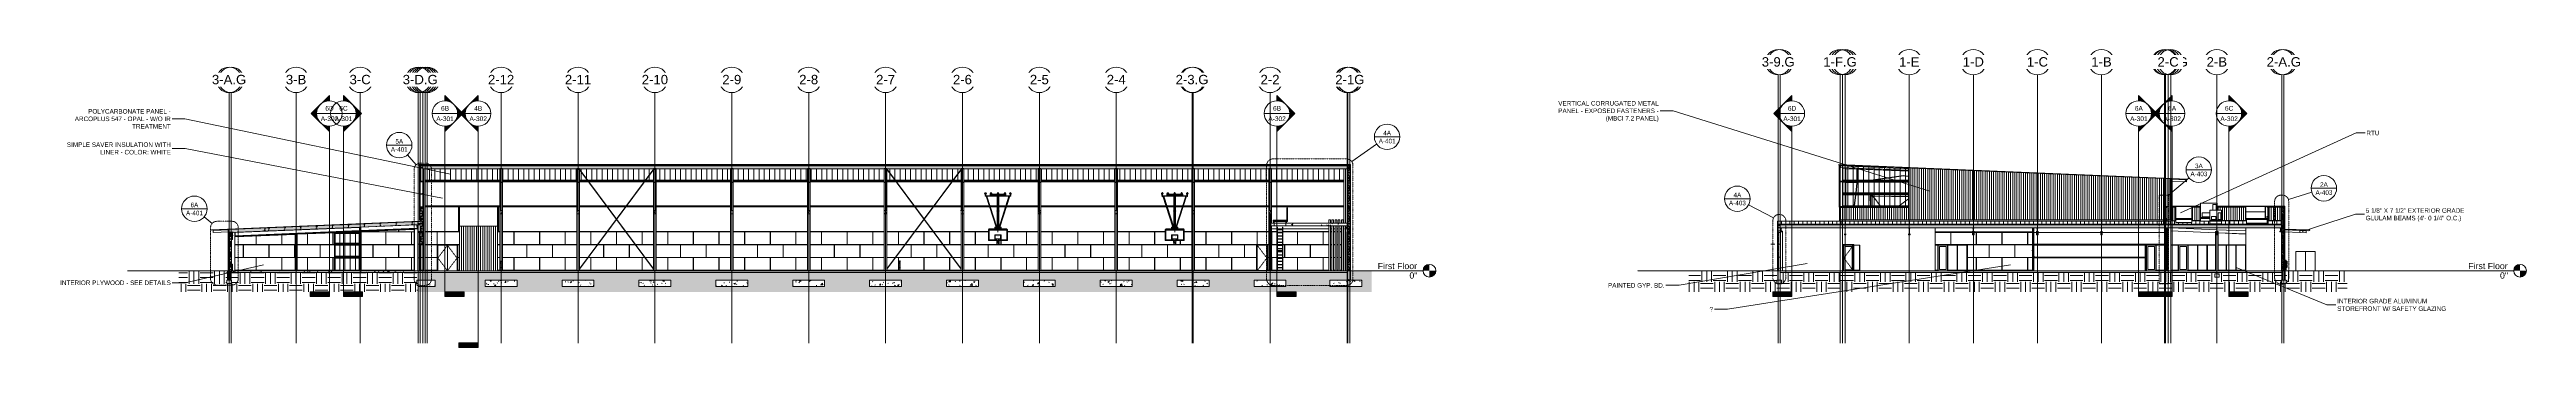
# Model space of a CAD drawing. Header units: inches. Extents: x 21386 to 98813, y -290 to 853.
# Drawn here: x 21386 to 30712, y -290 to 835 of the extents above; entities that cross this region are included whole.
import ezdxf

# ---------------------------------------------------------------- set-up
doc = ezdxf.new("R2010")
doc.units = ezdxf.units.IN
doc.header["$MEASUREMENT"] = 0
for name, pattern in [('Dash 1_16_', [0.125, 0.0625, -0.0625]), ('Dash Dot 3_16_', [0.3125, 0.1875, -0.0625, 0, -0.0625]), ('Grid Line 1_2_', [0.875, 0.5, -0.125, 0.125, -0.125]), ('Hidden 1_8_', [0.1875, 0.125, -0.0625])]:
    doc.linetypes.add(name, pattern=pattern)
for name, color, linetype, lineweight in [('A-ANNO-IDEN', 131, 'Continuous', 9), ('A-ANNO-SYMB', 150, 'Continuous', 9), ('A-CLNG', 13, 'Continuous', 13), ('A-CLNG-PATT', 13, 'Continuous', 25), ('A-DETL', 90, 'Continuous', 70), ('A-DOOR', 31, 'Continuous', 13), ('A-DOOR-FRAM', 31, 'Continuous', 9), ('A-DOOR-GLAZ', 31, 'Continuous', 9), ('A-FLOR', 192, 'Continuous', 13), ('A-FLOR-HRAL', 11, 'Continuous', 13), ('A-FLOR-LEVL', 51, 'Continuous', 9), ('A-FLOR-MCUT', 51, 'Continuous', 9), ('A-FLOR-PATT', 8, 'Continuous', 25), ('A-GLAZ', 151, 'Continuous', 13), ('A-GLAZ-CURT', 52, 'Continuous', 13), ('A-GLAZ-CWMG', 51, 'Continuous', 13), ('A-ROOF', 132, 'Continuous', 13), ('A-ROOF-OTLN', 132, 'Continuous', 9), ('A-ROOF-PATT', 132, 'Continuous', 13), ('A-WALL', 113, 'Continuous', 13), ('A-WALL-PATT', 111, 'Continuous', 25), ('C-TOPO', 7, 'Continuous', 13), ('E-ELEC-EQPM', 71, 'Continuous', 13), ('E-POWR-CNDT', 130, 'Continuous', 13), ('G-ANNO-SYMB', 111, 'Continuous', 9), ('G-IMPT', 8, 'Continuous', 9), ('I-WALL', 2, 'Continuous', 13), ('L-SITE-WALL', 31, 'Continuous', 13), ('M-EQPM', 50, 'Continuous', 13), ('P-SANR-FIXT', 6, 'Continuous', 13), ('Q-SPCQ', 91, 'Continuous', 13), ('S-BEAM', 12, 'Continuous', 13), ('S-COLS', 52, 'Continuous', 13), ('S-FNDN', 32, 'Continuous', 13), ('S-GRID', 1, 'Continuous', 9), ('S-GRID-IDEN', 1, 'Continuous', 9)]:
    doc.layers.add(name, color=color, linetype=linetype, lineweight=lineweight)
doc.styles.add('Arial', font='arial.ttf', dxfattribs={"height": 0.003906})
doc.styles.add('Arial_1', font='arial.ttf', dxfattribs={"height": 23.60479})
doc.styles.add('Arial_2', font='arial.ttf', dxfattribs={"height": 35.407186})
doc.styles.add('Arial_3', font='arial.ttf', dxfattribs={"height": 17.703593})
doc.styles.add('Century Gothic', font='GOTHIC.TTF', dxfattribs={"height": 17.245342})
pattern_1 = [(50, (22097.104, 100.19), (55.0854, -4.81984), [5.76, -63.36]), (355, (22097.104, 100.19), (-10.6557, 57.7685), [4.608, -50.688]), (100.451, (22101.695, 99.787), (44.4295, 52.94866), [4.895, -53.848]), (46.184, (22097.104, 115.55), (81.9644, -12.7121), [8.64, -95.04]), (96.636, (22103.935, 114.49), (71.7815, 74.8124), [7.343, -80.772]), (351.184, (22097.1, 115.55), (71.782, 74.8124), [6.912, -76.032]), (21, (22104.784, 111.71), (45.84207, -30.92146), [5.76, -63.36]), (326, (22104.784, 111.71), (18.6871, 55.6915), [4.608, -50.688]), (71.451, (22108.605, 109.13), (64.5289, 24.7701), [4.895, -53.848]), (37.5, (22097.104, 100.189), (0.933895, 25.56682), [2.534, -47.539, 2.534, -48.922, -50.88]), (37.5, (22097.104, 100.189), (0.933895, 25.56682), [-101.53, 2.534, -48.346]), (7.5, (22097.104, 100.19), (20.20404, 30.2913), [2.534, -26.803, 2.534, -46.387, -19.392]), (7.5, (22097.104, 100.19), (20.20404, 30.2913), [-78.259, 2.534, -16.858]), (327.5, (22079.978, 100.19), (40.99778, -1.7324), [2.534, -16.666, 2.534, -57.37, -79.488]), (327.5, (22079.978, 100.19), (40.99778, -1.7324), [-79.104, 2.534, -76.954]), (317.5, (22072.298, 100.19), (44.78888, 7.68784), [2.534, -22.426, 2.534, -37.248, -56.448]), (317.5, (22072.298, 100.19), (44.78888, 7.68784), [-64.742, 2.534, -53.914])]
pattern_2 = [(45, (22097.104, 100.19), (-19.00703, 19.00703), []), (45, (22097.104, 128.99), (-19.00703, 19.00703), [])]
pattern_3 = [(0, (22097.104, 100.19), (48, 48), [48, -48]), (0, (22097.104, 118.19), (48, 48), [48, -48]), (0, (22097.104, 136.19), (48, 48), [48, -48]), (90, (22103.104, 142.19), (-48, 48), [48, -48]), (90, (22121.104, 142.19), (-48, 48), [48, -48]), (90, (22139.104, 142.19), (-48, 48), [48, -48])]
pattern_4 = [(0, (22097.104, 100.189), (30.72, 7.68), [2.534, -20.506, 2.534, -20.506, -122.88]), (0, (22097.104, 100.189), (30.72, 7.68), [-46.08, 2.534, -43.546, 2.534, -20.506, -53.76]), (0, (22097.104, 100.189), (30.72, 7.68), [-115.2, 2.534, -12.826, 2.534, -35.866]), (120, (22108.624, 104.029), (-22.011075, 22.7643), [2.534, -20.506, 2.534, -20.506, -122.88]), (120, (22108.624, 104.029), (-22.011075, 22.7643), [-46.08, 2.534, -43.546, 2.534, -20.506, -53.76]), (120, (22108.624, 104.029), (-22.011075, 22.7643), [-115.2, 2.534, -12.826, 2.534, -35.866]), (240, (22112.464, 119.389), (-8.708925, -30.4443), [2.534, -20.506, 2.534, -20.506, -122.88]), (240, (22112.464, 119.389), (-8.708925, -30.4443), [-46.08, 2.534, -43.546, 2.534, -20.506, -53.76]), (240, (22112.464, 119.389), (-8.708925, -30.4443), [-115.2, 2.534, -12.826, 2.534, -35.866])]
pattern_5 = [(161.57, (22098.064, 101.149), (-7.6802237, -0.0009796), [0, -54.643, 6.067, 0]), (18.43, (22096.144, 101.149), (-7.6802237, 0.0009796), [0, -54.643, 6.067, 0]), (108.43, (22098.064, 101.149), (3.8382953, -19.2013653), [18.211, -42.499]), (71.57, (22096.144, 101.149), (3.8382953, 19.2013653), [18.211, -42.499])]
pattern_6 = [(0, (22097.104, 100.19), (0, 24), []), (90, (22097.104, 100.19), (-24, 1e-15), [])]
pattern_7 = [(0, (22097.104, 100.189), (61.44, 15.36), [2.534, -43.546, 2.534, -43.546, -245.76]), (0, (22097.104, 100.189), (61.44, 15.36), [-92.16, 2.534, -89.626, 2.534, -43.546, -107.52]), (0, (22097.104, 100.189), (61.44, 15.36), [-230.4, 2.534, -28.186, 2.534, -74.266]), (120, (22120.144, 107.869), (-44.02215, 45.5286), [2.534, -43.546, 2.534, -43.546, -245.76]), (120, (22120.144, 107.869), (-44.02215, 45.5286), [-92.16, 2.534, -89.626, 2.534, -43.546, -107.52]), (120, (22120.144, 107.869), (-44.02215, 45.5286), [-230.4, 2.534, -28.186, 2.534, -74.266]), (240, (22127.824, 138.589), (-17.41785, -60.8886), [2.534, -43.546, 2.534, -43.546, -245.76]), (240, (22127.824, 138.589), (-17.41785, -60.8886), [-92.16, 2.534, -89.626, 2.534, -43.546, -107.52]), (240, (22127.824, 138.589), (-17.41785, -60.8886), [-230.4, 2.534, -28.186, 2.534, -74.266])]
pattern_8 = [(50, (22033.27, 107.706), (55.0854, -4.8198), [5.76, -63.36]), (355, (22033.27, 107.706), (-10.6557, 57.7685), [4.608, -50.688]), (100.451, (22037.863, 107.305), (44.4295, 52.9487), [4.895, -53.848]), (46.184, (22033.27, 123.066), (81.9644, -12.712), [8.64, -95.04]), (96.636, (22040.1, 122.01), (71.7815, 74.8124), [7.343, -80.772]), (351.184, (22033.27, 123.07), (71.782, 74.8124), [6.912, -76.032]), (21, (22040.95, 119.226), (45.842, -30.9215), [5.76, -63.36]), (326, (22040.95, 119.226), (18.687, 55.6915), [4.608, -50.688]), (71.451, (22044.77, 116.65), (64.529, 24.77), [4.895, -53.848]), (37.5, (22033.272, 107.706), (0.9339, 25.5668), [2.534, -47.539, 2.534, -48.922, -50.88]), (37.5, (22033.272, 107.706), (0.9339, 25.5668), [-101.53, 2.534, -48.346]), (7.5, (22033.272, 107.706), (20.20404, 30.2913), [2.534, -26.803, 2.534, -46.387, -19.392]), (7.5, (22033.272, 107.706), (20.20404, 30.2913), [-78.259, 2.534, -16.858]), (327.5, (22016.146, 107.706), (40.9978, -1.7324), [2.534, -16.666, 2.534, -57.37, -79.488]), (327.5, (22016.146, 107.706), (40.9978, -1.7324), [-79.104, 2.534, -76.954]), (317.5, (22008.466, 107.706), (44.7889, 7.6878), [2.534, -22.426, 2.534, -37.248, -56.448]), (317.5, (22008.466, 107.706), (44.7889, 7.6878), [-64.742, 2.534, -53.914])]
pattern_9 = [(45, (22033.272, 107.706), (-19.007, 19.007), []), (45, (22033.272, 136.506), (-19.007, 19.007), [])]
pattern_10 = [(0, (22033.272, 107.706), (0, 24), []), (90, (22033.272, 107.706), (-24, 1e-15), [])]
pattern_11 = [(0, (22033.272, 107.706), (30.72, 7.68), [2.534, -20.506, 2.534, -20.506, -122.88]), (0, (22033.272, 107.706), (30.72, 7.68), [-46.08, 2.534, -43.546, 2.534, -20.506, -53.76]), (0, (22033.272, 107.706), (30.72, 7.68), [-115.2, 2.534, -12.826, 2.534, -35.866]), (120, (22044.792, 111.546), (-22.011075, 22.7643004), [2.534, -20.506, 2.534, -20.506, -122.88]), (120, (22044.792, 111.546), (-22.011075, 22.7643004), [-46.08, 2.534, -43.546, 2.534, -20.506, -53.76]), (120, (22044.792, 111.546), (-22.011075, 22.7643004), [-115.2, 2.534, -12.826, 2.534, -35.866]), (240, (22048.632, 126.906), (-8.708925, -30.4443004), [2.534, -20.506, 2.534, -20.506, -122.88]), (240, (22048.632, 126.906), (-8.708925, -30.4443004), [-46.08, 2.534, -43.546, 2.534, -20.506, -53.76]), (240, (22048.632, 126.906), (-8.708925, -30.4443004), [-115.2, 2.534, -12.826, 2.534, -35.866])]
pattern_12 = [(161.57, (22034.232, 108.666), (-7.6802237, -0.0009796), [0, -54.643, 6.067, 0]), (18.43, (22032.312, 108.666), (-7.6802237, 0.0009796), [0, -54.643, 6.067, 0]), (108.43, (22034.232, 108.666), (3.8382953, -19.2013653), [18.211, -42.499]), (71.57, (22032.312, 108.666), (3.8382953, 19.2013653), [18.211, -42.499])]
pattern_13 = [(0, (22033.272, 107.706), (61.44, 15.36), [2.534, -43.546, 2.534, -43.546, -245.76]), (0, (22033.272, 107.706), (61.44, 15.36), [-92.16, 2.534, -89.626, 2.534, -43.546, -107.52]), (0, (22033.272, 107.706), (61.44, 15.36), [-230.4, 2.534, -28.186, 2.534, -74.266]), (120, (22056.312, 115.386), (-44.02215, 45.5286), [2.534, -43.546, 2.534, -43.546, -245.76]), (120, (22056.312, 115.386), (-44.02215, 45.5286), [-92.16, 2.534, -89.626, 2.534, -43.546, -107.52]), (120, (22056.312, 115.386), (-44.02215, 45.5286), [-230.4, 2.534, -28.186, 2.534, -74.266]), (240, (22063.992, 146.106), (-17.41785, -60.8886), [2.534, -43.546, 2.534, -43.546, -245.76]), (240, (22063.992, 146.106), (-17.41785, -60.8886), [-92.16, 2.534, -89.626, 2.534, -43.546, -107.52]), (240, (22063.992, 146.106), (-17.41785, -60.8886), [-230.4, 2.534, -28.186, 2.534, -74.266])]

msp = doc.modelspace()

# ---------------------------------------------------------------- texts
at = {"layer": 'A-ANNO-SYMB', "char_height": 17.25, "attachment_point": 2, "line_spacing_factor": 0.984117, "style": 'Century Gothic'}
for s, insert, width in [('A-401', (22702.5, 466.4), 77.76), ('5A', (22702.5, 496.8), 36.936), ('A-401', (26421.9, 497.8), 77.76), ('4A', (26421.9, 528.2), 36.936), ('A-403', (29478.3, 373.8), 77.76), ('3A', (29478.3, 404.2), 36.936), ('4A', (27740.7, 294.6), 36.936), ('A-403', (29949.1, 303.5), 77.76), ('2A', (29949.1, 333.9), 36.936), ('A-401', (21931.2, 226.4), 77.76), ('6A', (21931.2, 256.8), 36.936), ('A-403', (27740.7, 264.2), 77.76)]:
    msp.add_mtext(s, dxfattribs=dict(at, insert=insert, width=width))
at = {"layer": 'G-ANNO-SYMB', "char_height": 17.7, "attachment_point": 2, "line_spacing_factor": 0.938532, "style": 'Arial_3'}
for s, insert, width in [('A-302', (22439.8, 582.2), 78.624), ('6D', (22439.8, 621.5), 37.584), ('A-301', (22492.5, 582.2), 78.624), ('6C', (22492.5, 621.5), 37.584), ('A-301', (22874.8, 582.2), 78.624), ('6B', (22874.8, 621.5), 36.072), ('A-302', (22999.6, 582.2), 78.624), ('4B', (22999.6, 621.5), 36.072), ('A-302', (26007.4, 582.2), 78.624), ('6B', (26007.4, 621.5), 36.072), ('A-301', (27946.5, 582.2), 78.624), ('6D', (27946.5, 621.5), 37.584), ('A-301', (29252.2, 582.2), 78.624), ('6A', (29252.2, 621.5), 36.072), ('A-302', (29377.7, 582.2), 78.624), ('6A', (29377.7, 621.5), 36.072), ('A-302', (29592, 582.2), 78.624), ('6C', (29592, 621.5), 37.584)]:
    msp.add_mtext(s, dxfattribs=dict(at, insert=insert, width=width))

# ---------------------------------------------------------------- blocks, each defined once
blk = doc.blocks.new('Struct_Xcel_Sports Complex_rvt-1-Building Section - East_West looking North')
at = {"layer": 'A-FLOR-PATT', "lineweight": 9}
h = blk.add_hatch(dxfattribs=at)
h.set_pattern_fill('FP_15', color=256, style=0, pattern_type=2)
h.set_pattern_definition(pattern_1)
h.paths.add_polyline_path([(22588.2, -6.7), (22731.3, -6.7), (22772.6, -6), (22772.6, 0), (22731.3, -0.7), (22588.2, -0.7), (22545.2, 0), (22066.1, 0), (22066.1, -6), (22545.2, -6), (22574, -6.4)], flags=0)
h = blk.add_hatch(dxfattribs=at)
h.set_pattern_fill('FP_15', color=256, style=0, pattern_type=2)
h.set_pattern_definition(pattern_1)
h.paths.add_polyline_path([(22772.6, -6), (26273.4, -6), (26273.4, 0), (22772.6, 0), (22772.6, -1.7)], flags=0)
at = {"layer": 'A-WALL-PATT', "lineweight": 9}
h = blk.add_hatch(dxfattribs=at)
h.set_pattern_fill('FP_15', color=8, style=0, pattern_type=2)
h.set_pattern_definition(pattern_1)
h.paths.add_polyline_path([(22058.1, -36), (22066.1, -36), (22066.1, 0), (22058.1, 0), (22058.1, -1.7)], flags=0)
h = blk.add_hatch(dxfattribs=at)
h.set_pattern_fill('FP_15', color=8, style=0, pattern_type=2)
h.set_pattern_definition(pattern_1)
h.paths.add_polyline_path([(26281.4, -36), (26281.4, 0), (26273.4, 0), (26273.4, -36)], flags=0)
at = {"layer": 'S-FNDN', "lineweight": 9}
h = blk.add_hatch(dxfattribs=at)
h.set_pattern_fill('FP_15', color=8, style=0, pattern_type=2)
h.set_pattern_definition(pattern_1)
h.paths.add_polyline_path([(22837.4, -60), (22837.4, -36), (22772.6, -36), (22772.6, -60), (22784.5, -60)], flags=0)
h = blk.add_hatch(dxfattribs=at)
h.set_pattern_fill('FP_15', color=8, style=0, pattern_type=2)
h.set_pattern_definition(pattern_1)
h.paths.add_polyline_path([(23145.9, -60), (23145.9, -36), (23025.9, -36), (23025.9, -60), (23135.4, -60)], flags=0)
h = blk.add_hatch(dxfattribs=at)
h.set_pattern_fill('FP_15', color=8, style=0, pattern_type=2)
h.set_pattern_definition(pattern_1)
h.paths.add_polyline_path([(23435.4, -60), (23435.4, -36), (23315.4, -36), (23315.4, -60)], flags=0)
h = blk.add_hatch(dxfattribs=at)
h.set_pattern_fill('FP_15', color=8, style=0, pattern_type=2)
h.set_pattern_definition(pattern_1)
h.paths.add_polyline_path([(23724.9, -60), (23724.9, -36), (23604.9, -36), (23604.9, -60)], flags=0)
h = blk.add_hatch(dxfattribs=at)
h.set_pattern_fill('FP_15', color=8, style=0, pattern_type=2)
h.set_pattern_definition(pattern_1)
h.paths.add_polyline_path([(24014.4, -60), (24014.4, -36), (23894.4, -36), (23894.4, -60)], flags=0)
h = blk.add_hatch(dxfattribs=at)
h.set_pattern_fill('FP_15', color=8, style=0, pattern_type=2)
h.set_pattern_definition(pattern_1)
h.paths.add_polyline_path([(24303.9, -60), (24303.9, -36), (24183.9, -36), (24183.9, -60)], flags=0)
h = blk.add_hatch(dxfattribs=at)
h.set_pattern_fill('FP_15', color=8, style=0, pattern_type=2)
h.set_pattern_definition(pattern_1)
h.paths.add_polyline_path([(24593.4, -60), (24593.4, -36), (24473.4, -36), (24473.4, -60), (24539.2, -60)], flags=0)
h = blk.add_hatch(dxfattribs=at)
h.set_pattern_fill('FP_15', color=8, style=0, pattern_type=2)
h.set_pattern_definition(pattern_1)
h.paths.add_polyline_path([(24882.9, -60), (24882.9, -36), (24762.9, -36), (24762.9, -60)], flags=0)
h = blk.add_hatch(dxfattribs=at)
h.set_pattern_fill('FP_15', color=8, style=0, pattern_type=2)
h.set_pattern_definition(pattern_1)
h.paths.add_polyline_path([(25172.4, -60), (25172.4, -36), (25052.4, -36), (25052.4, -60)], flags=0)
h = blk.add_hatch(dxfattribs=at)
h.set_pattern_fill('FP_15', color=8, style=0, pattern_type=2)
h.set_pattern_definition(pattern_1)
h.paths.add_polyline_path([(25461.9, -60), (25461.9, -36), (25341.9, -36), (25341.9, -60)], flags=0)
h = blk.add_hatch(dxfattribs=at)
h.set_pattern_fill('FP_15', color=8, style=0, pattern_type=2)
h.set_pattern_definition(pattern_1)
h.paths.add_polyline_path([(25751.4, -60), (25751.4, -36), (25631.4, -36), (25631.4, -60)], flags=0)
h = blk.add_hatch(dxfattribs=at)
h.set_pattern_fill('FP_15', color=8, style=0, pattern_type=2)
h.set_pattern_definition(pattern_1)
h.paths.add_polyline_path([(26040.9, -60), (26040.9, -36), (25920.9, -36), (25920.9, -60)], flags=0)
h = blk.add_hatch(dxfattribs=at)
h.set_pattern_fill('FP_15', color=8, style=0, pattern_type=2)
h.set_pattern_definition(pattern_1)
h.paths.add_polyline_path([(26326.4, -60), (26326.4, -36), (26206.4, -36), (26206.4, -60), (26293.8, -60)], flags=0)
at = {"layer": 'A-FLOR', "color": 7}
for p, q in [((22066.1, 0), (22066.1, -6)), ((22066.1, 0), (22545.2, 0)), ((22066.1, -6), (22545.2, -6)), ((22588.2, -0.7), (22545.2, 0)), ((22545.2, -6), (22588.2, -6.7)), ((22588.2, -0.7), (22731.3, -0.7)), ((22588.2, -6.7), (22731.3, -6.7)), ((22731.3, -0.7), (22772.6, 0)), ((22731.3, -6.7), (22772.6, -6)), ((26273.4, 0), (22772.6, 0)), ((26273.4, -6), (22772.6, -6)), ((26273.4, 0), (26273.4, -6))]:
    blk.add_line(p, q, dxfattribs=at)
at = {"layer": 'A-FLOR', "color": 8, "lineweight": 9}
blk.add_line((22772.6, -6), (22772.6, -6), dxfattribs=at)
at = {"layer": 'L-SITE-WALL', "color": 7}
for p, q in [((22058.1, 0), (22058.1, -36)), ((22066.1, 0), (22058.1, 0)), ((22066.1, -36), (22058.1, -36)), ((22066.1, -36), (22066.1, 0)), ((26273.4, -36), (26273.4, 0)), ((26273.4, 0), (26281.4, 0)), ((26273.4, -36), (26281.4, -36)), ((26281.4, 0), (26281.4, -36))]:
    blk.add_line(p, q, dxfattribs=at)
at = {"layer": 'S-FNDN', "color": 7}
for p, q in [((22071.1, -36), (22053.1, -36)), ((22053.1, -36), (22053.1, -48)), ((22053.1, -48), (22071.1, -48)), ((22071.1, -36), (22071.1, -48)), ((22768.4, -36), (22772.6, -36)), ((22768.4, -36), (22768.4, -48)), ((22768.4, -48), (22772.6, -48)), ((22837.4, -36), (22772.6, -36)), ((22837.4, -60), (22772.6, -60)), ((22837.4, -36), (22837.4, -60)), ((23025.9, -36), (23145.9, -36)), ((23025.9, -36), (23025.9, -60)), ((23145.9, -60), (23025.9, -60)), ((23145.9, -36), (23145.9, -60)), ((23315.4, -36), (23435.4, -36)), ((23315.4, -36), (23315.4, -60)), ((23435.4, -60), (23315.4, -60)), ((23435.4, -36), (23435.4, -60)), ((23604.9, -36), (23724.9, -36)), ((23604.9, -36), (23604.9, -60)), ((23724.9, -60), (23604.9, -60)), ((23724.9, -36), (23724.9, -60)), ((23894.4, -36), (24014.4, -36)), ((23894.4, -36), (23894.4, -60)), ((24014.4, -60), (23894.4, -60)), ((24014.4, -36), (24014.4, -60)), ((24183.9, -36), (24303.9, -36)), ((24183.9, -36), (24183.9, -60)), ((24303.9, -60), (24183.9, -60)), ((24303.9, -36), (24303.9, -60)), ((24473.4, -36), (24593.4, -36)), ((24473.4, -36), (24473.4, -60)), ((24593.4, -60), (24473.4, -60)), ((24593.4, -36), (24593.4, -60)), ((24762.9, -36), (24882.9, -36)), ((24762.9, -36), (24762.9, -60)), ((24882.9, -60), (24762.9, -60)), ((24882.9, -36), (24882.9, -60)), ((25052.4, -36), (25172.4, -36)), ((25052.4, -36), (25052.4, -60)), ((25172.4, -60), (25052.4, -60)), ((25172.4, -36), (25172.4, -60)), ((25341.9, -36), (25461.9, -36)), ((25341.9, -36), (25341.9, -60)), ((25461.9, -60), (25341.9, -60)), ((25461.9, -36), (25461.9, -60)), ((25631.4, -36), (25751.4, -36)), ((25631.4, -36), (25631.4, -60)), ((25751.4, -60), (25631.4, -60)), ((25751.4, -36), (25751.4, -60)), ((25920.9, -36), (26040.9, -36)), ((25920.9, -36), (25920.9, -60)), ((26040.9, -60), (25920.9, -60)), ((26040.9, -36), (26040.9, -60)), ((26206.4, -36), (26326.4, -36)), ((26206.4, -36), (26206.4, -60)), ((26326.4, -60), (26206.4, -60)), ((26326.4, -36), (26326.4, -60))]:
    blk.add_line(p, q, dxfattribs=at)
blk = doc.blocks.new('W-Wide Flange - 2_-3_ deep-1401636-Building Section - East_West looking North')
at = {"layer": 'S-BEAM', "color": 8, "lineweight": 9}
for p, q in [((22772.6, 173.9), (22772.6, 172.8)), ((22772.6, 172.8), (22780.6, 173.1)), ((22772.6, 171.9), (22772.6, 149.4)), ((22772.6, 148.5), (22780.6, 148.8)), ((22772.6, 148.5), (22772.6, 147.1)), ((22772.6, 147.1), (22780.6, 147.4))]:
    blk.add_line(p, q, dxfattribs=at)
at = {"layer": 'S-BEAM', "color": 8, "lineweight": 9, "flags": 128}
for points in [[(22772.6, 172.8), (22772.6, 172.7), (22772.6, 172.7), (22772.6, 172.6), (22772.6, 172.4), (22772.6, 172.3), (22772.6, 172.1), (22772.6, 171.9)], [(22772.6, 149.4), (22772.6, 149.2), (22772.6, 149), (22772.6, 148.8), (22772.6, 148.7), (22772.6, 148.5), (22772.6, 148.5), (22772.6, 148.5)]]:
    blk.add_lwpolyline(points, dxfattribs=at)
blk = doc.blocks.new('Girt_C - 10_D-1401750-Building Section - East_West looking North')
at = {"layer": 'S-BEAM', "lineweight": 9}
h = blk.add_hatch(dxfattribs=at)
h.set_pattern_fill('FP_1', color=8, style=0, pattern_type=2)
h.set_pattern_definition(pattern_2)
h.paths.add_polyline_path([(22782, 96.2), (22782, 96.3), (22781.5, 96.7), (22781.5, 100), (22781.4, 100), (22781.4, 96.7)], flags=0)
h.paths.add_polyline_path([(22790.8, 96.2), (22791.4, 96.7), (22791.4, 100), (22791.3, 100), (22791.3, 96.7), (22790.7, 96.3)], flags=0)
h.paths.add_polyline_path([(22784.5, 100.1), (22791.2, 100.1), (22791.2, 100.2), (22781.6, 100.2), (22781.6, 100.1)], flags=0)
at = {"layer": 'S-BEAM', "color": 7}
for p, q in [((22781.4, 100), (22781.4, 96.7)), ((22781.4, 96.7), (22782, 96.2)), ((22781.5, 96.7), (22781.5, 100)), ((22781.5, 96.7), (22782, 96.3)), ((22791.2, 100.2), (22781.6, 100.2)), ((22781.6, 100.1), (22791.2, 100.1)), ((22782, 96.2), (22782, 96.3)), ((22791.3, 96.7), (22790.7, 96.3)), ((22790.7, 96.3), (22790.8, 96.2)), ((22791.4, 96.7), (22790.8, 96.2)), ((22791.3, 100), (22791.3, 96.7)), ((22791.4, 96.7), (22791.4, 100))]:
    blk.add_line(p, q, dxfattribs=at)
for centre, radius, start, end in [((22781.6, 100), 0.188, 90, 180), ((22781.6, 100), 0.0782, 90, 176.95764), ((22791.2, 100), 0.188, 0, 90), ((22791.2, 100), 0.0782, 2.12272, 90)]:
    blk.add_arc(centre, radius, start, end, dxfattribs=at)
blk = doc.blocks.new('Girt_C - 8_D-1405488-Building Section - East_West looking North')
at = {"layer": 'S-BEAM', "color": 8, "lineweight": 9}
for p, q in [((22781.4, 395.6), (22781.4, 395.7)), ((22785, 390.1), (22781.4, 390.1)), ((22785.1, 390.1), (22781.4, 390.1)), ((22791.5, 390.1), (22785.3, 390.1)), ((22791.5, 390.1), (22785.3, 390.1)), ((22791.5, 389.5), (22785.3, 389.5))]:
    blk.add_line(p, q, dxfattribs=at)
blk = doc.blocks.new('FP_1-Building Section - East_West looking North')
at = {"layer": 'Q-SPCQ', "color": 8, "lineweight": 9, "flags": 128}
for points in [[(24952.6, 101.3), (24952.7, 102.9), (24952.7, 104.5), (24952.6, 106.1), (24952.5, 107.7), (24952.3, 109.3), (24952.1, 110.9), (24951.8, 112.5), (24951.7, 112.8)], [(24961.5, 112.8), (24961.2, 111.3), (24960.9, 109.7), (24960.7, 108.1), (24960.6, 106.5), (24960.5, 104.9), (24960.5, 103.3), (24960.6, 101.7), (24960.6, 101.3)]]:
    blk.add_lwpolyline(points, dxfattribs=at)
blk = doc.blocks.new('FP_2-Building Section - East_West looking North')
at = {"layer": 'Q-SPCQ', "color": 8, "lineweight": 9}
for p, q in [((24952.5, 104.1), (24952.4, 104)), ((24952.4, 104), (24952.4, 104)), ((24952.4, 104), (24952.4, 104)), ((24952.4, 104), (24952.4, 103.9)), ((24952.4, 103.9), (24952.4, 103.9)), ((24952.4, 103.9), (24952.4, 103.8)), ((24952.4, 103.8), (24952.4, 103.8)), ((24952.4, 103.8), (24952.4, 103.8)), ((24952.4, 103.8), (24952.4, 103.7)), ((24952.4, 103.7), (24952.4, 103.7)), ((24952.4, 103.7), (24952.4, 103.7)), ((24952.4, 103.7), (24952.4, 103.6)), ((24952.4, 103.6), (24952.4, 103.6)), ((24952.4, 103.6), (24952.4, 103.5)), ((24952.6, 104.3), (24952.5, 104.3)), ((24952.5, 104.3), (24952.5, 104.3)), ((24952.5, 104.3), (24952.5, 104.2)), ((24952.5, 104.2), (24952.5, 104.2)), ((24952.5, 104.2), (24952.5, 104.1)), ((24952.5, 104.1), (24952.5, 104.1)), ((24952.5, 104.1), (24952.5, 104.1)), ((24952.7, 104.6), (24952.6, 104.5)), ((24952.6, 104.5), (24952.6, 104.5)), ((24952.6, 104.5), (24952.6, 104.4)), ((24952.6, 104.4), (24952.6, 104.4)), ((24952.6, 104.4), (24952.6, 104.4)), ((24952.6, 104.4), (24952.6, 104.3)), ((24952.8, 104.7), (24952.7, 104.7)), ((24952.7, 104.7), (24952.7, 104.6)), ((24952.7, 104.6), (24952.7, 104.6)), ((24952.7, 104.6), (24952.7, 104.6)), ((24952.9, 104.9), (24952.8, 104.8)), ((24952.8, 104.8), (24952.8, 104.8)), ((24952.8, 104.8), (24952.8, 104.7)), ((24952.8, 104.7), (24952.8, 104.7)), ((24952.9, 112.8), (24953, 112.7)), ((24953, 105), (24952.9, 104.9)), ((24952.9, 104.9), (24952.9, 104.9)), ((24952.9, 104.9), (24952.9, 104.9)), ((24953, 112.7), (24953, 112.7)), ((24953, 112.7), (24953.1, 112.6)), ((24953.1, 105.1), (24953, 105.1)), ((24953, 105.1), (24953, 105)), ((24953, 105), (24953, 105)), ((24953, 105), (24953, 105)), ((24953.1, 112.6), (24953.1, 112.6)), ((24953.1, 112.6), (24953.2, 112.5)), ((24953.2, 105.2), (24953.1, 105.2)), ((24953.1, 105.2), (24953.1, 105.2)), ((24953.1, 105.2), (24953.1, 105.1)), ((24953.2, 112.5), (24953.2, 112.4)), ((24953.2, 112.4), (24953.2, 112.4)), ((24953.2, 112.4), (24953.3, 112.3)), ((24953.3, 105.3), (24953.2, 105.3)), ((24953.2, 105.3), (24953.2, 105.3)), ((24953.2, 105.3), (24953.2, 105.2)), ((24953.3, 112.3), (24953.3, 112.3)), ((24953.3, 112.3), (24953.4, 112.2)), ((24953.4, 105.4), (24953.3, 105.4)), ((24953.3, 105.4), (24953.3, 105.3)), ((24953.4, 112.2), (24953.4, 112.2)), ((24953.4, 112.2), (24953.5, 112.1)), ((24953.5, 105.5), (24953.4, 105.5)), ((24953.4, 105.5), (24953.4, 105.5)), ((24953.4, 105.5), (24953.4, 105.4)), ((24953.5, 112.1), (24953.5, 112.1)), ((24953.5, 112.1), (24953.6, 112)), ((24953.6, 105.6), (24953.5, 105.6)), ((24953.5, 105.6), (24953.5, 105.6)), ((24953.5, 105.6), (24953.5, 105.5)), ((24953.6, 112), (24953.6, 112)), ((24953.6, 112), (24953.7, 111.9)), ((24953.7, 105.7), (24953.6, 105.7)), ((24953.6, 105.7), (24953.6, 105.6)), ((24953.7, 111.9), (24953.7, 111.8)), ((24953.7, 111.8), (24953.7, 111.8)), ((24953.7, 111.8), (24953.8, 111.7)), ((24953.8, 105.8), (24953.7, 105.8)), ((24953.7, 105.8), (24953.7, 105.7)), ((24953.8, 111.7), (24953.8, 111.7)), ((24953.8, 111.7), (24953.9, 111.6)), ((24953.9, 105.9), (24953.8, 105.9)), ((24953.8, 105.9), (24953.8, 105.8)), ((24953.8, 105.8), (24953.8, 105.8)), ((24953.9, 111.6), (24953.9, 111.6)), ((24953.9, 111.6), (24954, 111.5)), ((24954, 106), (24953.9, 105.9)), ((24953.9, 105.9), (24953.9, 105.9)), ((24954, 111.5), (24954, 111.5)), ((24954, 111.5), (24954.1, 111.4)), ((24954.1, 106.1), (24954, 106)), ((24954, 106), (24954, 106)), ((24954.1, 111.4), (24954.1, 111.4)), ((24954.1, 111.4), (24954.1, 111.3)), ((24954.1, 111.3), (24954.2, 111.2)), ((24954.2, 106.1), (24954.1, 106.1)), ((24954.1, 106.1), (24954.1, 106.1)), ((24954.2, 111.2), (24954.2, 111.2)), ((24954.2, 111.2), (24954.3, 111.1)), ((24954.3, 106.2), (24954.2, 106.2)), ((24954.2, 106.2), (24954.2, 106.1)), ((24954.3, 111.1), (24954.3, 111.1)), ((24954.3, 111.1), (24954.4, 111)), ((24954.4, 106.3), (24954.3, 106.2)), ((24954.3, 106.2), (24954.3, 106.2)), ((24954.4, 111), (24954.4, 111)), ((24954.4, 111), (24954.5, 110.9)), ((24954.5, 106.4), (24954.4, 106.3)), ((24954.4, 106.3), (24954.4, 106.3)), ((24954.5, 110.9), (24954.5, 110.9)), ((24954.5, 110.9), (24954.6, 110.8)), ((24954.6, 106.4), (24954.5, 106.4)), ((24954.5, 106.4), (24954.5, 106.4)), ((24954.6, 110.8), (24954.6, 110.7)), ((24954.6, 110.7), (24954.6, 110.7)), ((24954.6, 110.7), (24954.7, 110.6)), ((24954.7, 106.5), (24954.6, 106.5)), ((24954.6, 106.5), (24954.6, 106.4)), ((24954.7, 110.6), (24954.7, 110.6)), ((24954.7, 110.6), (24954.8, 110.5)), ((24954.8, 106.6), (24954.7, 106.5)), ((24954.7, 106.5), (24954.7, 106.5)), ((24954.8, 110.5), (24954.8, 110.5)), ((24954.8, 110.5), (24954.9, 110.4)), ((24954.9, 106.7), (24954.8, 106.6)), ((24954.8, 106.6), (24954.8, 106.6)), ((24954.9, 110.4), (24954.9, 110.4)), ((24954.9, 110.4), (24955, 110.3)), ((24955, 106.7), (24954.9, 106.7)), ((24954.9, 106.7), (24954.9, 106.7)), ((24955, 110.3), (24955, 110.2)), ((24955, 110.2), (24955.1, 110.2)), ((24955.1, 106.8), (24955, 106.8)), ((24955, 106.8), (24955, 106.7)), ((24955.1, 110.2), (24955.1, 110.1)), ((24955.1, 110.1), (24955.1, 110.1)), ((24955.1, 110.1), (24955.2, 110)), ((24955.2, 106.8), (24955.1, 106.8)), ((24955.2, 110), (24955.2, 110)), ((24955.2, 110), (24955.3, 109.9)), ((24955.3, 106.9), (24955.2, 106.9)), ((24955.2, 106.9), (24955.2, 106.8)), ((24955.3, 109.9), (24955.3, 109.9)), ((24955.3, 109.9), (24955.4, 109.8)), ((24955.4, 107), (24955.3, 107)), ((24955.3, 107), (24955.3, 106.9)), ((24955.4, 109.8), (24955.4, 109.8)), ((24955.4, 109.8), (24955.5, 109.7)), ((24955.5, 107.1), (24955.4, 107)), ((24955.4, 107), (24955.4, 107)), ((24955.5, 109.7), (24955.5, 109.6)), ((24955.5, 109.6), (24955.6, 109.6)), ((24955.6, 107.1), (24955.5, 107.1)), ((24955.6, 109.6), (24955.6, 109.5)), ((24955.6, 109.5), (24955.6, 109.5)), ((24955.6, 109.5), (24955.7, 109.4)), ((24955.7, 107.2), (24955.6, 107.1)), ((24955.6, 107.1), (24955.6, 107.1)), ((24955.7, 109.4), (24955.7, 109.4)), ((24955.7, 109.4), (24955.8, 109.3)), ((24955.8, 107.2), (24955.7, 107.2)), ((24955.7, 107.2), (24955.7, 107.2)), ((24955.8, 109.3), (24955.8, 109.3)), ((24955.8, 109.3), (24955.9, 109.2)), ((24955.9, 107.3), (24955.8, 107.2)), ((24955.9, 109.2), (24955.9, 109.1)), ((24955.9, 109.1), (24955.9, 109.1)), ((24955.9, 109.1), (24956, 109)), ((24956, 107.4), (24955.9, 107.3)), ((24955.9, 107.3), (24955.9, 107.3)), ((24956, 109), (24956, 109)), ((24956, 109), (24956.1, 108.9)), ((24956.1, 107.4), (24956, 107.4)), ((24956, 107.4), (24956, 107.4)), ((24956.1, 108.9), (24956.1, 108.9)), ((24956.1, 108.9), (24956.2, 108.8)), ((24956.2, 107.5), (24956.1, 107.4)), ((24956.2, 108.8), (24956.2, 108.8)), ((24956.2, 108.8), (24956.3, 108.7)), ((24956.3, 107.5), (24956.2, 107.5)), ((24956.2, 107.5), (24956.2, 107.5)), ((24956.3, 108.7), (24956.3, 108.6)), ((24956.3, 108.6), (24956.3, 108.6)), ((24956.3, 108.6), (24956.4, 108.5)), ((24956.4, 107.6), (24956.3, 107.6)), ((24956.3, 107.6), (24956.3, 107.5)), ((24956.4, 108.5), (24956.4, 108.5)), ((24956.4, 108.5), (24956.5, 108.4)), ((24956.5, 107.7), (24956.4, 107.6)), ((24956.5, 108.4), (24956.5, 108.4)), ((24956.5, 108.4), (24956.6, 108.3)), ((24956.6, 107.7), (24956.5, 107.7)), ((24956.5, 107.7), (24956.5, 107.7)), ((24956.6, 108.3), (24956.6, 108.3)), ((24956.6, 108.3), (24956.6, 108.2)), ((24956.6, 108.2), (24956.7, 108.1)), ((24956.7, 107.8), (24956.6, 107.8)), ((24956.6, 107.8), (24956.6, 107.7)), ((24956.7, 108.1), (24956.7, 108.1)), ((24956.7, 108.1), (24956.8, 108)), ((24956.8, 107.8), (24956.7, 107.8)), ((24956.8, 108), (24956.8, 108)), ((24956.8, 108), (24956.8, 107.9)), ((24956.9, 107.9), (24956.8, 107.9)), ((24956.8, 107.9), (24956.8, 107.8)), ((24956.8, 107.9), (24956.9, 107.9)), ((24957, 108), (24956.9, 108)), ((24956.9, 108), (24956.9, 107.9)), ((24956.9, 107.9), (24956.9, 107.8)), ((24956.9, 107.8), (24957, 107.8)), ((24957.1, 108), (24957, 108)), ((24957, 107.8), (24957, 107.7)), ((24957, 107.7), (24957.1, 107.6)), ((24957.2, 108.1), (24957.1, 108.1)), ((24957.1, 108.1), (24957.1, 108)), ((24957.1, 107.6), (24957.1, 107.6)), ((24957.1, 107.6), (24957.1, 107.5)), ((24957.1, 107.5), (24957.2, 107.5)), ((24957.3, 108.1), (24957.2, 108.1)), ((24957.2, 107.5), (24957.2, 107.4)), ((24957.2, 107.4), (24957.3, 107.4)), ((24957.4, 108.2), (24957.3, 108.2)), ((24957.3, 108.2), (24957.3, 108.1)), ((24957.3, 107.4), (24957.3, 107.3)), ((24957.3, 107.3), (24957.3, 107.3)), ((24957.3, 107.3), (24957.4, 107.2)), ((24957.5, 108.3), (24957.4, 108.3)), ((24957.4, 108.3), (24957.4, 108.2)), ((24957.4, 107.2), (24957.4, 107.1)), ((24957.4, 107.1), (24957.5, 107.1)), ((24957.6, 108.3), (24957.5, 108.3)), ((24957.5, 107.1), (24957.5, 107)), ((24957.5, 107), (24957.5, 107)), ((24957.5, 107), (24957.6, 106.9)), ((24957.7, 108.4), (24957.6, 108.4)), ((24957.6, 108.4), (24957.6, 108.3)), ((24957.6, 106.9), (24957.6, 106.9)), ((24957.6, 106.9), (24957.7, 106.8)), ((24957.8, 108.5), (24957.7, 108.4)), ((24957.7, 108.4), (24957.7, 108.4)), ((24957.7, 106.8), (24957.7, 106.8)), ((24957.7, 106.8), (24957.7, 106.7)), ((24957.7, 106.7), (24957.8, 106.6)), ((24957.9, 108.5), (24957.8, 108.5)), ((24957.8, 106.6), (24957.8, 106.6)), ((24957.8, 106.6), (24957.8, 106.5)), ((24957.8, 106.5), (24957.9, 106.5)), ((24958, 108.6), (24957.9, 108.6)), ((24957.9, 108.6), (24957.9, 108.5)), ((24957.9, 106.5), (24957.9, 106.4)), ((24957.9, 106.4), (24958, 106.4)), ((24958.1, 108.7), (24958, 108.6)), ((24958, 108.6), (24958, 108.6)), ((24958, 106.4), (24958, 106.3)), ((24958, 106.3), (24958, 106.3)), ((24958, 106.3), (24958.1, 106.2)), ((24958.2, 108.7), (24958.1, 108.7)), ((24958.1, 106.2), (24958.1, 106.1)), ((24958.1, 106.1), (24958.2, 106.1)), ((24958.3, 108.8), (24958.2, 108.7)), ((24958.2, 108.7), (24958.2, 108.7)), ((24958.2, 106.1), (24958.2, 106)), ((24958.2, 106), (24958.2, 106)), ((24958.2, 106), (24958.3, 105.9)), ((24958.4, 108.8), (24958.3, 108.8)), ((24958.3, 105.9), (24958.3, 105.9)), ((24958.3, 105.9), (24958.3, 105.8)), ((24958.3, 105.8), (24958.4, 105.7)), ((24958.5, 108.9), (24958.4, 108.9)), ((24958.4, 108.9), (24958.4, 108.8)), ((24958.4, 105.7), (24958.4, 105.7)), ((24958.4, 105.7), (24958.4, 105.6)), ((24958.4, 105.6), (24958.5, 105.6)), ((24958.6, 109), (24958.5, 108.9)), ((24958.5, 108.9), (24958.5, 108.9)), ((24958.5, 105.6), (24958.5, 105.5)), ((24958.5, 105.5), (24958.5, 105.5)), ((24958.5, 105.5), (24958.6, 105.4)), ((24958.7, 109), (24958.6, 109)), ((24958.6, 109), (24958.6, 109)), ((24958.6, 105.4), (24958.6, 105.4)), ((24958.6, 105.4), (24958.7, 105.3)), ((24958.8, 109.1), (24958.7, 109)), ((24958.7, 105.3), (24958.7, 105.2)), ((24958.7, 105.2), (24958.7, 105.2)), ((24958.7, 105.2), (24958.8, 105.1)), ((24958.9, 109.1), (24958.8, 109.1)), ((24958.8, 109.1), (24958.8, 109.1)), ((24958.8, 105.1), (24958.8, 105.1)), ((24958.8, 105.1), (24958.8, 105)), ((24958.8, 105), (24958.9, 105)), ((24959, 109.2), (24958.9, 109.2)), ((24958.9, 109.2), (24958.9, 109.1)), ((24958.9, 105), (24958.9, 104.9)), ((24958.9, 104.9), (24958.9, 104.9)), ((24958.9, 104.9), (24959, 104.8)), ((24959.1, 109.3), (24959, 109.3)), ((24959, 109.3), (24959, 109.2)), ((24959, 104.8), (24959, 104.7)), ((24959, 104.7), (24959, 104.7)), ((24959, 104.7), (24959.1, 104.6)), ((24959.2, 109.3), (24959.1, 109.3)), ((24959.1, 104.6), (24959.1, 104.6)), ((24959.1, 104.6), (24959.1, 104.5)), ((24959.1, 104.5), (24959.2, 104.5)), ((24959.3, 109.4), (24959.2, 109.4)), ((24959.2, 109.4), (24959.2, 109.3)), ((24959.2, 104.5), (24959.2, 104.4)), ((24959.2, 104.4), (24959.2, 104.4)), ((24959.2, 104.4), (24959.2, 104.3)), ((24959.2, 104.3), (24959.3, 104.2)), ((24959.4, 109.5), (24959.3, 109.4)), ((24959.3, 109.4), (24959.3, 109.4)), ((24959.3, 104.2), (24959.3, 104.2)), ((24959.3, 104.2), (24959.3, 104.1)), ((24959.3, 104.1), (24959.4, 104.1)), ((24959.5, 109.6), (24959.4, 109.5)), ((24959.4, 109.5), (24959.4, 109.5)), ((24959.4, 104.1), (24959.4, 104)), ((24959.4, 104), (24959.4, 104)), ((24959.4, 104), (24959.5, 103.9)), ((24959.6, 109.6), (24959.5, 109.6)), ((24959.5, 109.6), (24959.5, 109.6)), ((24959.5, 103.9), (24959.5, 103.8)), ((24959.5, 103.8), (24959.5, 103.8)), ((24959.5, 103.8), (24959.5, 103.7)), ((24959.5, 103.7), (24959.6, 103.7)), ((24959.7, 109.7), (24959.6, 109.7)), ((24959.6, 109.7), (24959.6, 109.6)), ((24959.6, 103.7), (24959.6, 103.6)), ((24959.6, 103.6), (24959.6, 103.6)), ((24959.6, 103.6), (24959.7, 103.5)), ((24959.8, 109.7), (24959.7, 109.7)), ((24959.7, 103.5), (24959.7, 103.5)), ((24959.7, 103.5), (24959.7, 103.4)), ((24959.7, 103.4), (24959.7, 103.3)), ((24959.7, 103.3), (24959.8, 103.3)), ((24959.9, 109.8), (24959.8, 109.8)), ((24959.8, 109.8), (24959.8, 109.7)), ((24959.8, 103.3), (24959.8, 103.2)), ((24959.8, 103.2), (24959.8, 103.2)), ((24959.8, 103.2), (24959.9, 103.1)), ((24960, 109.9), (24959.9, 109.9)), ((24959.9, 109.9), (24959.9, 109.8)), ((24959.9, 103.1), (24959.9, 103.1)), ((24959.9, 103.1), (24959.9, 103)), ((24959.9, 103), (24959.9, 103)), ((24959.9, 103), (24960, 102.9)), ((24960.1, 110), (24960, 110)), ((24960, 110), (24960, 109.9)), ((24960, 109.9), (24960, 109.9)), ((24960, 102.9), (24960, 102.8)), ((24960, 102.8), (24960, 102.8)), ((24960, 102.8), (24960, 102.7)), ((24960, 102.7), (24960.1, 102.7)), ((24960.2, 110.1), (24960.1, 110)), ((24960.1, 110), (24960.1, 110)), ((24960.1, 102.7), (24960.1, 102.6)), ((24960.1, 102.6), (24960.1, 102.6)), ((24960.1, 102.6), (24960.1, 102.5)), ((24960.1, 102.5), (24960.2, 102.5)), ((24960.3, 110.1), (24960.2, 110.1)), ((24960.2, 110.1), (24960.2, 110.1)), ((24960.2, 102.5), (24960.2, 102.4)), ((24960.2, 102.4), (24960.2, 102.3)), ((24960.2, 102.3), (24960.2, 102.3)), ((24960.2, 102.3), (24960.3, 102.2)), ((24960.4, 110.2), (24960.3, 110.2)), ((24960.3, 110.2), (24960.3, 110.1)), ((24960.3, 102.2), (24960.3, 102.2)), ((24960.3, 102.2), (24960.3, 102.1)), ((24960.3, 102.1), (24960.3, 102.1)), ((24960.3, 102.1), (24960.4, 102)), ((24960.5, 110.3), (24960.4, 110.3)), ((24960.4, 110.3), (24960.4, 110.2)), ((24960.4, 102), (24960.4, 101.9)), ((24960.4, 101.9), (24960.4, 101.9)), ((24960.4, 101.9), (24960.4, 101.8)), ((24960.4, 101.8), (24960.4, 101.8)), ((24960.4, 101.8), (24960.5, 101.7)), ((24960.6, 110.4), (24960.5, 110.4)), ((24960.5, 110.4), (24960.5, 110.3)), ((24960.5, 110.3), (24960.5, 110.3)), ((24960.5, 101.7), (24960.5, 101.7)), ((24960.5, 101.7), (24960.5, 101.6)), ((24960.5, 101.6), (24960.5, 101.6)), ((24960.5, 101.6), (24960.5, 101.5)), ((24960.5, 101.5), (24960.6, 101.4)), ((24960.7, 110.5), (24960.6, 110.4)), ((24960.6, 110.4), (24960.6, 110.4)), ((24960.6, 101.4), (24960.6, 101.4)), ((24960.6, 101.4), (24960.6, 101.3)), ((24960.8, 110.6), (24960.7, 110.6)), ((24960.7, 110.6), (24960.7, 110.5)), ((24960.7, 110.5), (24960.7, 110.5)), ((24960.9, 110.7), (24960.8, 110.6)), ((24960.8, 110.6), (24960.8, 110.6)), ((24961, 110.8), (24960.9, 110.7)), ((24960.9, 110.7), (24960.9, 110.7)), ((24960.9, 110.7), (24960.9, 110.7)), ((24961.1, 110.9), (24961, 110.8)), ((24961, 110.8), (24961, 110.8)), ((24961, 110.8), (24961, 110.8)), ((24961.2, 111), (24961.1, 111)), ((24961.1, 111), (24961.1, 110.9)), ((24961.1, 110.9), (24961.1, 110.9)), ((24961.3, 111.1), (24961.2, 111.1)), ((24961.2, 111.1), (24961.2, 111.1)), ((24961.2, 111.1), (24961.2, 111)), ((24961.2, 111), (24961.2, 111)), ((24961.4, 111.3), (24961.3, 111.3)), ((24961.3, 111.3), (24961.3, 111.2)), ((24961.3, 111.2), (24961.3, 111.2)), ((24961.3, 111.2), (24961.3, 111.1)), ((24961.5, 111.4), (24961.4, 111.4)), ((24961.4, 111.4), (24961.4, 111.4)), ((24961.4, 111.4), (24961.4, 111.3)), ((24961.4, 111.3), (24961.4, 111.3)), ((24961.6, 111.7), (24961.5, 111.6)), ((24961.5, 111.6), (24961.5, 111.6)), ((24961.5, 111.6), (24961.5, 111.5)), ((24961.5, 111.5), (24961.5, 111.5)), ((24961.5, 111.5), (24961.5, 111.5)), ((24961.5, 111.5), (24961.5, 111.4)), ((24961.6, 111.9), (24961.6, 111.9)), ((24961.6, 111.9), (24961.6, 111.8)), ((24961.6, 111.8), (24961.6, 111.8)), ((24961.6, 111.8), (24961.6, 111.8)), ((24961.6, 111.8), (24961.6, 111.7)), ((24961.6, 111.7), (24961.6, 111.7)), ((24961.6, 111.7), (24961.6, 111.7))]:
    blk.add_line(p, q, dxfattribs=at)
blk = doc.blocks.new('FP_3-Building Section - East_West looking North')
at = {"layer": 'Q-SPCQ', "color": 8, "lineweight": 9}
blk.add_line((24954.6, 101.3), (24954.7, 101.3), dxfattribs=at)
blk = doc.blocks.new('FP_4-Building Section - East_West looking North')
at = {"layer": 'Q-SPCQ', "color": 8, "lineweight": 9, "flags": 128}
for points in [[(24951.3, 113.7), (24950.5, 114.7), (24949.7, 115.8), (24949, 117), (24948.3, 118.1), (24947.6, 119.3), (24947.3, 120)], [(24965.9, 120), (24965.3, 118.8), (24964.6, 117.6), (24963.9, 116.5), (24963.2, 115.3), (24962.4, 114.3), (24961.9, 113.7)]]:
    blk.add_lwpolyline(points, dxfattribs=at)
blk = doc.blocks.new('FP_5-Building Section - East_West looking North')
at = {"layer": 'Q-SPCQ', "color": 8, "lineweight": 9}
for p, q in [((24948.1, 119.7), (24948.8, 118.3)), ((24948.8, 118.3), (24949.7, 116.7)), ((24949.7, 116.7), (24950.6, 115.1)), ((24950.6, 115.1), (24951.7, 113.6)), ((24950.8, 114.5), (24950.6, 114.5)), ((24951.1, 114.5), (24950.8, 114.5)), ((24951.5, 114.5), (24951.1, 114.5)), ((24952.1, 114.5), (24951.5, 114.5)), ((24952.7, 114.5), (24952.1, 114.5)), ((24953.4, 114.5), (24952.7, 114.5)), ((24954.1, 114.5), (24953.4, 114.5)), ((24954.9, 114.4), (24954.1, 114.5)), ((24955.8, 114.4), (24954.9, 114.4)), ((24956.6, 114.4), (24955.8, 114.4)), ((24957.5, 114.4), (24956.6, 114.4)), ((24958.3, 114.4), (24957.5, 114.4)), ((24958.1, 115.1), (24957.8, 113.6)), ((24958.4, 116.7), (24958.1, 115.1)), ((24959.1, 114.4), (24958.3, 114.4)), ((24958.6, 118.3), (24958.4, 116.7)), ((24958.8, 119.7), (24958.6, 118.3)), ((24959.8, 114.4), (24959.1, 114.4)), ((24960.5, 114.4), (24959.8, 114.4)), ((24961.1, 114.4), (24960.5, 114.4)), ((24961.6, 114.4), (24961.1, 114.4)), ((24962, 114.4), (24961.6, 114.4)), ((24962.3, 114.4), (24962, 114.4)), ((24962.5, 114.4), (24962.3, 114.4))]:
    blk.add_line(p, q, dxfattribs=at)
blk = doc.blocks.new('FP_6-Building Section - East_West looking North')
at = {"layer": 'Q-SPCQ', "color": 8, "lineweight": 9, "flags": 128}
for points in [[(24951.7, 112.8), (24951.7, 112.9), (24951.7, 113), (24951.6, 113.1), (24951.6, 113.2), (24951.6, 113.2), (24951.6, 113.3), (24951.5, 113.4), (24951.5, 113.4), (24951.4, 113.5), (24951.4, 113.6), (24951.3, 113.6), (24951.3, 113.7)], [(24961.9, 113.7), (24961.8, 113.6), (24961.8, 113.5), (24961.8, 113.5), (24961.7, 113.4), (24961.7, 113.3), (24961.6, 113.3), (24961.6, 113.2), (24961.6, 113.1), (24961.5, 113), (24961.5, 113), (24961.5, 112.9), (24961.5, 112.8)]]:
    blk.add_lwpolyline(points, dxfattribs=at)
blk = doc.blocks.new('FP_7-Building Section - East_West looking North')
at = {"layer": 'Q-SPCQ', "color": 8, "lineweight": 9}
for p, q in [((24953.3, 113.5), (24953.3, 113.4)), ((24953.3, 113.4), (24953.3, 113.4)), ((24953.3, 113.4), (24953.3, 113.4)), ((24953.3, 113.4), (24953.3, 113.4)), ((24953.3, 113.4), (24953.4, 113.4)), ((24953.4, 113.4), (24953.4, 113.4)), ((24953.4, 113.4), (24953.4, 113.4)), ((24953.4, 113.4), (24953.4, 113.4)), ((24953.4, 113.4), (24953.4, 113.3)), ((24953.4, 113.3), (24953.5, 113.3)), ((24953.5, 113.3), (24953.5, 113.3)), ((24953.5, 113.3), (24953.5, 113.3)), ((24953.5, 113.3), (24953.5, 113.3)), ((24953.5, 113.3), (24953.6, 113.3)), ((24953.6, 113.3), (24953.6, 113.3)), ((24953.6, 113.3), (24953.6, 113.3)), ((24953.6, 113.3), (24953.6, 113.2)), ((24953.6, 113.2), (24953.6, 113.2)), ((24953.6, 113.2), (24953.7, 113.2)), ((24953.7, 113.2), (24953.7, 113.2)), ((24953.7, 113.2), (24953.7, 113.2)), ((24953.7, 113.2), (24953.7, 113.2)), ((24953.7, 113.2), (24953.7, 113.2)), ((24953.7, 113.2), (24953.8, 113.1)), ((24953.8, 113.1), (24953.8, 113.1)), ((24953.8, 113.1), (24953.8, 113.1)), ((24953.8, 113.1), (24953.8, 113.1)), ((24953.8, 113.1), (24953.8, 113.1)), ((24953.8, 113.1), (24953.8, 113.1)), ((24953.8, 113.1), (24953.9, 113.1)), ((24953.9, 113.1), (24953.9, 113)), ((24953.9, 113), (24953.9, 113)), ((24953.9, 113), (24953.9, 113)), ((24953.9, 113), (24953.9, 113)), ((24953.9, 113), (24954, 113)), ((24954, 113), (24954, 113)), ((24954, 113), (24954, 113)), ((24954, 113), (24954, 112.9)), ((24954, 112.9), (24954, 112.9)), ((24954, 112.9), (24954.1, 112.9)), ((24954.1, 112.9), (24954.1, 112.9)), ((24954.1, 112.9), (24954.1, 112.9)), ((24954.1, 112.9), (24954.1, 112.9)), ((24954.1, 112.9), (24954.1, 112.9)), ((24954.1, 112.9), (24954.1, 112.8)), ((24954.1, 112.8), (24954.2, 112.8)), ((24954.2, 112.8), (24954.2, 112.8)), ((24954.2, 112.8), (24954.2, 112.8)), ((24954.2, 112.8), (24954.2, 112.8)), ((24954.2, 112.8), (24954.2, 112.8)), ((24957.7, 112.8), (24957.6, 112.8)), ((24957.6, 112.8), (24957.6, 112.8)), ((24957.6, 112.8), (24957.6, 112.8)), ((24957.6, 112.8), (24957.6, 112.8)), ((24957.8, 112.9), (24957.7, 112.9)), ((24957.7, 112.9), (24957.7, 112.9)), ((24957.7, 112.9), (24957.7, 112.9)), ((24957.7, 112.9), (24957.7, 112.8)), ((24957.7, 112.8), (24957.7, 112.8)), ((24957.9, 113), (24957.8, 113)), ((24957.8, 113), (24957.8, 112.9)), ((24957.8, 112.9), (24957.8, 112.9)), ((24957.8, 112.9), (24957.8, 112.9)), ((24957.8, 112.9), (24957.8, 112.9)), ((24958, 113.1), (24957.9, 113)), ((24957.9, 113), (24957.9, 113)), ((24957.9, 113), (24957.9, 113)), ((24957.9, 113), (24957.9, 113)), ((24957.9, 113), (24957.9, 113)), ((24957.9, 113), (24957.9, 113)), ((24958.1, 113.1), (24958, 113.1)), ((24958, 113.1), (24958, 113.1)), ((24958, 113.1), (24958, 113.1)), ((24958, 113.1), (24958, 113.1)), ((24958, 113.1), (24958, 113.1)), ((24958.2, 113.2), (24958.1, 113.2)), ((24958.1, 113.2), (24958.1, 113.2)), ((24958.1, 113.2), (24958.1, 113.1)), ((24958.1, 113.1), (24958.1, 113.1)), ((24958.1, 113.1), (24958.1, 113.1)), ((24958.3, 113.2), (24958.2, 113.2)), ((24958.2, 113.2), (24958.2, 113.2)), ((24958.2, 113.2), (24958.2, 113.2)), ((24958.2, 113.2), (24958.2, 113.2)), ((24958.2, 113.2), (24958.2, 113.2)), ((24958.4, 113.3), (24958.3, 113.3)), ((24958.3, 113.3), (24958.3, 113.3)), ((24958.3, 113.3), (24958.3, 113.3)), ((24958.3, 113.3), (24958.3, 113.2)), ((24958.5, 113.4), (24958.4, 113.3)), ((24958.4, 113.3), (24958.4, 113.3)), ((24958.4, 113.3), (24958.4, 113.3)), ((24958.4, 113.3), (24958.4, 113.3)), ((24958.4, 113.3), (24958.4, 113.3)), ((24958.6, 113.4), (24958.5, 113.4)), ((24958.5, 113.4), (24958.5, 113.4)), ((24958.5, 113.4), (24958.5, 113.4)), ((24958.5, 113.4), (24958.5, 113.4)), ((24958.5, 113.4), (24958.5, 113.4)), ((24958.6, 113.5), (24958.6, 113.4)), ((24958.6, 113.4), (24958.6, 113.4)), ((24958.6, 113.4), (24958.6, 113.4))]:
    blk.add_line(p, q, dxfattribs=at)
blk = doc.blocks.new('Basketball_Backstop-Performance_Sports_Systems-3103-Ceiling_Hung - 27_-0_ to 27_-11 7_8_-652462-Building Section - East_West looking North')
at = {"layer": 'Q-SPCQ', "color": 8, "lineweight": 9}
for p, q in [((24906.4, 291), (24906.4, 289.8)), ((24906.4, 289.5), (24906.4, 289.8)), ((24906.4, 289.5), (24912.9, 289.5)), ((24908, 291.5), (24906.9, 291.5)), ((24907.1, 289.5), (24907.1, 289.1)), ((24907.4, 289.1), (24907.1, 289.1)), ((24907.4, 292.2), (24907.4, 291.5)), ((24907.4, 289.5), (24907.4, 288.7)), ((24907.4, 289.1), (24907.4, 289.5)), ((24907.9, 289.1), (24907.4, 289.1)), ((24907.4, 288.7), (24907.4, 288.7)), ((24907.9, 288.7), (24907.4, 288.7)), ((24907.9, 291.5), (24907.9, 292.2)), ((24907.9, 288.7), (24907.9, 289.5)), ((24907.9, 289.1), (24907.9, 289.5)), ((24908.1, 289.1), (24907.9, 289.1)), ((24907.9, 288.7), (24907.9, 288.7)), ((24908.1, 289.1), (24908.1, 289.5)), ((24908.6, 281.4), (24908.6, 283)), ((24908.6, 283), (24956.1, 283)), ((24953.3, 281.4), (24908.6, 281.4)), ((24908.8, 286.1), (24908.7, 286.1)), ((24908.7, 285.7), (24908.7, 285.7)), ((24908.7, 285.7), (24908.7, 285.7)), ((24908.7, 285.2), (24908.8, 285.2)), ((24908.8, 285.7), (24908.8, 289.5)), ((24908.8, 289.5), (24909, 289.5)), ((24908.8, 285.2), (24908.8, 285.7)), ((24908.8, 284.9), (24909, 284.9)), ((24908.9, 280.9), (24908.9, 281.4)), ((24909.6, 280.9), (24908.9, 280.9)), ((24909, 289.5), (24909, 285.7)), ((24909.1, 285.9), (24909, 285.9)), ((24909, 285.7), (24909, 285.2)), ((24909, 285.4), (24909.1, 285.4)), ((24910.1, 286.6), (24909.1, 286.6)), ((24909.1, 285.7), (24909.1, 286.5)), ((24909.1, 284.9), (24909.1, 285.7)), ((24909.1, 284.7), (24909.2, 284.7)), ((24909.2, 284.7), (24909.2, 283)), ((24909.2, 281.4), (24909.2, 279.7)), ((24909.6, 281.4), (24909.6, 280.9)), ((24910.4, 280.9), (24909.6, 280.9)), ((24910, 283), (24910, 284.7)), ((24910, 284.7), (24910.1, 284.7)), ((24910, 279.7), (24910, 281.4)), ((24910.1, 286.5), (24910.1, 285.7)), ((24910.2, 285.9), (24910.1, 285.9)), ((24910.1, 285.7), (24910.1, 284.9)), ((24910.1, 285.4), (24910.2, 285.4)), ((24910.2, 285.7), (24910.2, 289.5)), ((24910.2, 289.5), (24910.4, 289.5)), ((24910.2, 285.2), (24910.2, 285.7)), ((24910.2, 284.9), (24910.4, 284.9)), ((24910.4, 289.5), (24910.4, 285.7)), ((24910.8, 285.9), (24910.4, 285.9)), ((24910.4, 285.7), (24910.4, 285.2)), ((24910.4, 285.4), (24910.8, 285.4)), ((24910.4, 280.9), (24910.4, 281.4)), ((24910.8, 285.9), (24910.8, 285.7)), ((24910.8, 285.7), (24910.8, 285.4)), ((24911.1, 289.1), (24911.1, 289.5)), ((24911.4, 289.1), (24911.1, 289.1)), ((24912.4, 291.5), (24911.2, 291.5)), ((24911.4, 292.2), (24911.4, 291.5)), ((24911.4, 289.5), (24911.4, 288.7)), ((24911.4, 289.1), (24911.4, 289.5)), ((24911.9, 289.1), (24911.4, 289.1)), ((24911.9, 288.7), (24911.4, 288.7)), ((24911.4, 288.7), (24911.4, 288.7)), ((24911.9, 291.5), (24911.9, 292.2)), ((24911.9, 288.7), (24911.9, 289.5)), ((24911.9, 289.1), (24911.9, 289.5)), ((24912.1, 289.1), (24911.9, 289.1)), ((24911.9, 288.7), (24911.9, 288.7)), ((24912.1, 289.5), (24912.1, 289.1)), ((24912.2, 280.9), (24913.6, 281.4)), ((24949.4, 164.3), (24912.2, 280.9)), ((24912.9, 289.8), (24912.9, 291)), ((24912.9, 289.8), (24912.9, 289.5)), ((24952.5, 164.3), (24915.2, 281.4)), ((24952.6, 164.3), (24915.3, 281.4)), ((24929.5, 288.7), (24926.6, 288.7)), ((24926.6, 286.9), (24926.6, 288.7)), ((24926.6, 285.2), (24926.6, 286.9)), ((24926.6, 285.2), (24930.5, 285.2)), ((24927.4, 289.8), (24927.4, 291)), ((24927.4, 289.5), (24927.4, 289.8)), ((24927.4, 289.5), (24929.9, 289.5)), ((24929, 291.5), (24927.9, 291.5)), ((24928.1, 289.5), (24928.1, 289.1)), ((24928.4, 289.1), (24928.1, 289.1)), ((24928.4, 292.2), (24928.4, 291.5)), ((24928.4, 289.5), (24928.4, 288.7)), ((24928.4, 289.1), (24928.4, 289.5)), ((24928.9, 289.1), (24928.4, 289.1)), ((24928.4, 288.7), (24928.4, 288.7)), ((24928.9, 288.7), (24928.4, 288.7)), ((24928.9, 291.5), (24928.9, 292.2)), ((24928.9, 288.7), (24928.9, 289.5)), ((24928.9, 289.1), (24928.9, 289.5)), ((24929.1, 289.1), (24928.9, 289.1)), ((24928.9, 288.7), (24928.9, 288.7)), ((24929.1, 289.1), (24929.1, 289.5)), ((24929.5, 288.2), (24929.5, 289.4)), ((24929.5, 288.2), (24929.5, 287.8)), ((24929.5, 287.7), (24929.5, 288.2)), ((24929.5, 287.8), (24929.5, 287.7)), ((24929.5, 287.7), (24929.7, 287.7)), ((24929.7, 287.7), (24929.5, 287.7)), ((24929.7, 289.4), (24929.7, 288.2)), ((24930.4, 288.7), (24929.7, 288.7)), ((24929.7, 288.2), (24929.7, 287.7)), ((24929.7, 287.8), (24929.7, 288.2)), ((24929.7, 287.7), (24929.7, 287.8)), ((24931.4, 289.7), (24929.9, 289.7)), ((24929.9, 289.5), (24931.4, 289.5)), ((24930.2, 290.1), (24930.6, 290.1)), ((24930.2, 289.7), (24930.2, 290.1)), ((24930.4, 290.4), (24930.4, 289.7)), ((24930.4, 290.4), (24930.6, 290.4)), ((24930.4, 289.5), (24930.4, 288.7)), ((24930.4, 289.5), (24930.4, 286.9)), ((24930.6, 290.4), (24930.9, 290.4)), ((24930.6, 290.1), (24931, 290.1)), ((24930.6, 290.1), (24930.6, 289.7)), ((24930.7, 285.2), (24956.3, 285.2)), ((24931.5, 288.7), (24930.8, 288.7)), ((24930.9, 289.7), (24930.9, 290.4)), ((24930.9, 288.7), (24930.9, 289.5)), ((24930.9, 286.9), (24930.9, 289.5)), ((24931, 289.7), (24931, 290.1)), ((24931.4, 289.5), (24933.9, 289.5)), ((24931.5, 289.4), (24931.5, 288.2)), ((24931.5, 288.2), (24931.5, 287.8)), ((24931.5, 287.7), (24931.5, 288.2)), ((24931.5, 287.8), (24931.5, 287.7)), ((24931.5, 287.7), (24931.7, 287.7)), ((24931.7, 287.7), (24931.5, 287.7)), ((24931.7, 288.2), (24931.7, 289.4)), ((24955.5, 288.7), (24931.7, 288.7)), ((24931.7, 288.2), (24931.7, 287.7)), ((24931.7, 287.8), (24931.7, 288.2)), ((24931.7, 287.7), (24931.7, 287.8)), ((24932.1, 289.1), (24932.1, 289.5)), ((24932.4, 289.1), (24932.1, 289.1)), ((24933.4, 291.5), (24932.2, 291.5)), ((24932.4, 292.2), (24932.4, 291.5)), ((24932.4, 289.5), (24932.4, 288.7)), ((24932.4, 289.1), (24932.4, 289.5)), ((24932.9, 289.1), (24932.4, 289.1)), ((24932.9, 288.7), (24932.4, 288.7)), ((24932.4, 288.7), (24932.4, 288.7)), ((24932.9, 291.5), (24932.9, 292.2)), ((24932.9, 288.7), (24932.9, 289.5)), ((24932.9, 289.1), (24932.9, 289.5)), ((24933.1, 289.1), (24932.9, 289.1)), ((24932.9, 288.7), (24932.9, 288.7)), ((24933.1, 289.5), (24933.1, 289.1)), ((24933.9, 291), (24933.9, 289.8)), ((24933.9, 289.8), (24933.9, 289.5)), ((24953.3, 281.4), (24953.3, 225)), ((24953.3, 281.4), (24955.7, 281.4)), ((24953.4, 291), (24953.4, 289.8)), ((24953.4, 289.5), (24953.4, 289.8)), ((24953.4, 289.5), (24955.9, 289.5)), ((24955, 291.5), (24953.9, 291.5)), ((24954.1, 289.5), (24954.1, 289.1)), ((24954.4, 289.1), (24954.1, 289.1)), ((24954.4, 292.2), (24954.4, 291.5)), ((24954.4, 289.5), (24954.4, 288.7)), ((24954.4, 289.1), (24954.4, 289.5)), ((24954.9, 289.1), (24954.4, 289.1)), ((24954.4, 288.7), (24954.4, 288.7)), ((24954.9, 288.7), (24954.4, 288.7)), ((24954.9, 291.5), (24954.9, 292.2)), ((24954.9, 288.7), (24954.9, 289.5)), ((24954.9, 289.1), (24954.9, 289.5)), ((24955.1, 289.1), (24954.9, 289.1)), ((24954.9, 288.7), (24954.9, 288.7)), ((24955.1, 289.1), (24955.1, 289.5)), ((24956.1, 282.9), (24955.1, 282.9)), ((24955.1, 282.9), (24955.1, 281.4)), ((24955.5, 288.2), (24955.5, 289.4)), ((24955.5, 288.2), (24955.5, 287.8)), ((24955.5, 287.7), (24955.5, 288.2)), ((24955.5, 287.8), (24955.5, 287.7)), ((24955.5, 287.7), (24955.7, 287.7)), ((24955.7, 287.7), (24955.5, 287.7)), ((24956.1, 281.2), (24955.5, 281.2)), ((24955.5, 280.8), (24955.5, 281.2)), ((24955.5, 280.7), (24955.5, 280.8)), ((24955.5, 280.7), (24956.1, 280.7)), ((24955.7, 289.4), (24955.7, 288.2)), ((24955.8, 289.3), (24955.7, 289.1)), ((24956.4, 288.7), (24955.7, 288.7)), ((24955.7, 288.2), (24955.7, 287.7)), ((24955.7, 287.8), (24955.7, 288.2)), ((24955.7, 287.7), (24955.7, 287.8)), ((24955.7, 285.2), (24955.7, 283)), ((24955.7, 281.2), (24955.7, 281.4)), ((24955.7, 281.4), (24956.1, 281.4)), ((24955.7, 280.7), (24955.7, 281.2)), ((24955.7, 281.2), (24956.1, 281.2)), ((24955.7, 280.4), (24955.7, 280.7)), ((24955.7, 280.7), (24956.1, 280.7)), ((24956.1, 280.4), (24955.7, 280.4)), ((24955.8, 288.7), (24956, 289.2)), ((24957.4, 289.7), (24955.9, 289.7)), ((24955.9, 289.5), (24957.4, 289.5)), ((24956.1, 289.3), (24956.4, 289.3)), ((24956.2, 283.8), (24956.1, 283.8)), ((24956.1, 283.8), (24956.1, 283)), ((24956.1, 280.2), (24956.1, 283)), ((24956.1, 283), (24956.2, 283)), ((24956.1, 279.5), (24956.1, 280.2)), ((24956.2, 290.1), (24956.6, 290.1)), ((24956.2, 289.7), (24956.2, 290.1)), ((24956.2, 283.8), (24956.2, 283.4)), ((24956.2, 283), (24957, 283)), ((24956.2, 283), (24956.2, 280.2)), ((24957, 282.4), (24956.2, 282.4)), ((24956.2, 280.2), (24956.2, 279.5)), ((24956.3, 279.6), (24956.3, 282.4)), ((24956.4, 290.4), (24956.4, 290.1)), ((24956.4, 290.4), (24956.4, 289.7)), ((24956.4, 290.4), (24956.4, 290.4)), ((24956.4, 290.4), (24956.6, 290.4)), ((24956.4, 289.5), (24956.4, 288.7)), ((24956.4, 289.5), (24956.4, 286.9)), ((24956.4, 285.7), (24956.4, 284.6)), ((24956.4, 285.2), (24956.4, 284.6)), ((24956.4, 282.4), (24956.4, 279.6)), ((24956.5, 280.9), (24956.5, 280.5)), ((24956.5, 280.3), (24956.5, 279.6)), ((24956.5, 280.2), (24956.5, 279.6)), ((24956.6, 290.4), (24956.9, 290.4)), ((24956.6, 290.1), (24957, 290.1)), ((24956.6, 290.1), (24956.6, 289.7)), ((24956.7, 279.6), (24956.7, 280)), ((24956.8, 289.3), (24957.1, 289.3)), ((24957.5, 288.7), (24956.8, 288.7)), ((24956.8, 285.2), (24982.5, 285.2)), ((24956.8, 279.6), (24956.8, 282.4)), ((24956.8, 280.5), (24956.8, 280.9)), ((24956.8, 279.6), (24956.8, 280.1)), ((24956.9, 290.1), (24956.9, 290.4)), ((24956.9, 289.7), (24956.9, 290.4)), ((24956.9, 290.4), (24956.9, 290.4)), ((24956.9, 288.7), (24956.9, 289.5)), ((24956.9, 286.9), (24956.9, 289.5)), ((24956.9, 284.6), (24956.9, 285.7)), ((24956.9, 284.8), (24956.9, 285.2)), ((24956.9, 282.4), (24956.9, 279.6)), ((24957, 289.7), (24957, 290.1)), ((24957, 283.4), (24957, 283.8)), ((24957, 280.2), (24957, 283)), ((24957, 283), (24957.1, 283)), ((24957, 280.7), (24957, 280.7)), ((24957, 279.5), (24957, 280.2)), ((24957.1, 283.8), (24957.1, 283)), ((24957.1, 283), (24957.1, 280.2)), ((24957.1, 283), (25004.6, 283)), ((24958.1, 282.9), (24957.1, 282.9)), ((24957.1, 281.4), (24957.5, 281.4)), ((24957.1, 281.3), (24957.5, 281.3)), ((24957.7, 281.2), (24957.1, 281.2)), ((24957.1, 280.8), (24957.5, 280.8)), ((24957.1, 280.7), (24957.7, 280.7)), ((24957.1, 280.4), (24957.5, 280.4)), ((24957.1, 280.2), (24957.1, 279.5)), ((24957.3, 289.2), (24957.4, 288.7)), ((24957.4, 289.5), (24959.9, 289.5)), ((24957.5, 289.1), (24957.4, 289.3)), ((24957.5, 289.4), (24957.5, 288.2)), ((24957.5, 288.2), (24957.5, 287.8)), ((24957.5, 287.7), (24957.5, 288.2)), ((24957.5, 287.8), (24957.5, 287.7)), ((24957.5, 287.7), (24957.7, 287.7)), ((24957.7, 287.7), (24957.5, 287.7)), ((24957.5, 283), (24957.5, 285.2)), ((24957.5, 281.4), (24957.5, 281.3)), ((24957.5, 281.3), (24957.5, 280.8)), ((24957.5, 280.8), (24957.5, 280.4)), ((24957.6, 281.4), (24959.9, 281.4)), ((24957.7, 288.2), (24957.7, 289.4)), ((24981.5, 288.7), (24957.7, 288.7)), ((24957.7, 288.2), (24957.7, 287.7)), ((24957.7, 287.8), (24957.7, 288.2)), ((24957.7, 287.7), (24957.7, 287.8)), ((24957.7, 281.2), (24957.7, 280.8)), ((24957.7, 280.8), (24957.7, 280.7)), ((24958.1, 289.1), (24958.1, 289.5)), ((24958.4, 289.1), (24958.1, 289.1)), ((24958.1, 281.4), (24958.1, 282.9)), ((24959.4, 291.5), (24958.2, 291.5)), ((24958.4, 292.2), (24958.4, 291.5)), ((24958.4, 289.5), (24958.4, 288.7)), ((24958.4, 289.1), (24958.4, 289.5)), ((24958.9, 289.1), (24958.4, 289.1)), ((24958.9, 288.7), (24958.4, 288.7)), ((24958.4, 288.7), (24958.4, 288.7)), ((24958.9, 291.5), (24958.9, 292.2)), ((24958.9, 288.7), (24958.9, 289.5)), ((24958.9, 289.1), (24958.9, 289.5)), ((24959.1, 289.1), (24958.9, 289.1)), ((24958.9, 288.7), (24958.9, 288.7)), ((24959.1, 289.5), (24959.1, 289.1)), ((24959.9, 289.8), (24959.9, 291)), ((24959.9, 289.8), (24959.9, 289.5)), ((25004.6, 281.4), (24959.9, 281.4)), ((24959.9, 225), (24959.9, 281.4)), ((24997.9, 281.4), (24960.6, 164.3)), ((24960.7, 164.3), (24998.1, 281.4)), ((24963.9, 164.3), (25001, 280.9)), ((24979.4, 289.8), (24979.4, 291)), ((24979.4, 289.5), (24979.4, 289.8)), ((24979.4, 289.5), (24981.9, 289.5)), ((24981, 291.5), (24979.9, 291.5)), ((24980.1, 289.5), (24980.1, 289.1)), ((24980.4, 289.1), (24980.1, 289.1)), ((24980.4, 292.2), (24980.4, 291.5)), ((24980.4, 289.5), (24980.4, 288.7)), ((24980.4, 289.1), (24980.4, 289.5)), ((24980.9, 289.1), (24980.4, 289.1)), ((24980.4, 288.7), (24980.4, 288.7)), ((24980.9, 288.7), (24980.4, 288.7)), ((24980.9, 291.5), (24980.9, 292.2)), ((24980.9, 288.7), (24980.9, 289.5)), ((24980.9, 289.1), (24980.9, 289.5)), ((24981.1, 289.1), (24980.9, 289.1)), ((24980.9, 288.7), (24980.9, 288.7)), ((24981.1, 289.1), (24981.1, 289.5)), ((24981.5, 288.2), (24981.5, 289.4)), ((24981.5, 288.2), (24981.5, 287.8)), ((24981.5, 287.7), (24981.5, 288.2)), ((24981.5, 287.8), (24981.5, 287.7)), ((24981.5, 287.7), (24981.7, 287.7)), ((24981.7, 287.7), (24981.5, 287.7)), ((24981.7, 289.4), (24981.7, 288.2)), ((24982.4, 288.7), (24981.7, 288.7)), ((24981.7, 288.2), (24981.7, 287.7)), ((24981.7, 287.8), (24981.7, 288.2)), ((24981.7, 287.7), (24981.7, 287.8)), ((24983.4, 289.7), (24981.9, 289.7)), ((24981.9, 289.5), (24983.4, 289.5)), ((24982.2, 290.1), (24982.6, 290.1)), ((24982.2, 289.7), (24982.2, 290.1)), ((24982.4, 290.4), (24982.4, 289.7)), ((24982.4, 290.4), (24982.6, 290.4)), ((24982.4, 289.5), (24982.4, 288.7)), ((24982.4, 289.5), (24982.4, 286.9)), ((24982.6, 290.4), (24982.9, 290.4)), ((24982.6, 290.1), (24983, 290.1)), ((24982.6, 290.1), (24982.6, 289.7)), ((24982.7, 285.2), (24986.6, 285.2)), ((24983.5, 288.7), (24982.8, 288.7)), ((24982.9, 289.7), (24982.9, 290.4)), ((24982.9, 288.7), (24982.9, 289.5)), ((24982.9, 286.9), (24982.9, 289.5)), ((24983, 289.7), (24983, 290.1)), ((24983.4, 289.5), (24985.9, 289.5)), ((24983.5, 289.4), (24983.5, 288.2)), ((24983.5, 288.2), (24983.5, 287.8)), ((24983.5, 287.7), (24983.5, 288.2)), ((24983.5, 287.8), (24983.5, 287.7)), ((24983.5, 287.7), (24983.7, 287.7)), ((24983.7, 287.7), (24983.5, 287.7)), ((24983.7, 288.2), (24983.7, 289.4)), ((24986.6, 288.7), (24983.7, 288.7)), ((24983.7, 288.2), (24983.7, 287.7)), ((24983.7, 287.8), (24983.7, 288.2)), ((24983.7, 287.7), (24983.7, 287.8)), ((24984.1, 289.1), (24984.1, 289.5)), ((24984.4, 289.1), (24984.1, 289.1)), ((24985.4, 291.5), (24984.2, 291.5)), ((24984.4, 292.2), (24984.4, 291.5)), ((24984.4, 289.5), (24984.4, 288.7)), ((24984.4, 289.1), (24984.4, 289.5)), ((24984.9, 289.1), (24984.4, 289.1)), ((24984.9, 288.7), (24984.4, 288.7)), ((24984.4, 288.7), (24984.4, 288.7)), ((24984.9, 291.5), (24984.9, 292.2)), ((24984.9, 288.7), (24984.9, 289.5)), ((24984.9, 289.1), (24984.9, 289.5)), ((24985.1, 289.1), (24984.9, 289.1)), ((24984.9, 288.7), (24984.9, 288.7)), ((24985.1, 289.5), (24985.1, 289.1)), ((24985.9, 291), (24985.9, 289.8)), ((24985.9, 289.8), (24985.9, 289.5)), ((24986.6, 288.7), (24986.6, 286.9)), ((24986.6, 286.9), (24986.6, 285.2)), ((24999.6, 281.4), (25001, 280.9)), ((25000.4, 291), (25000.4, 289.8)), ((25000.4, 289.5), (25000.4, 289.8)), ((25000.4, 289.5), (25006.9, 289.5)), ((25002, 291.5), (25000.9, 291.5)), ((25001.1, 289.5), (25001.1, 289.1)), ((25001.4, 289.1), (25001.1, 289.1)), ((25001.4, 292.2), (25001.4, 291.5)), ((25001.4, 289.5), (25001.4, 288.7)), ((25001.4, 289.1), (25001.4, 289.5)), ((25001.9, 289.1), (25001.4, 289.1)), ((25001.4, 288.7), (25001.4, 288.7)), ((25001.9, 288.7), (25001.4, 288.7)), ((25001.9, 291.5), (25001.9, 292.2)), ((25001.9, 288.7), (25001.9, 289.5)), ((25001.9, 289.1), (25001.9, 289.5)), ((25002.1, 289.1), (25001.9, 289.1)), ((25001.9, 288.7), (25001.9, 288.7)), ((25002.1, 289.1), (25002.1, 289.5)), ((25002.8, 286.1), (25002.7, 286.1)), ((25002.7, 285.7), (25002.7, 285.7)), ((25002.7, 285.7), (25002.7, 285.7)), ((25002.7, 285.2), (25002.8, 285.2)), ((25002.8, 285.7), (25002.8, 289.5)), ((25002.8, 289.5), (25003, 289.5)), ((25002.8, 285.2), (25002.8, 285.7)), ((25002.8, 284.9), (25003, 284.9)), ((25002.9, 280.9), (25002.9, 281.4)), ((25003.6, 280.9), (25002.9, 280.9)), ((25003, 289.5), (25003, 285.7)), ((25003.1, 285.9), (25003, 285.9)), ((25003, 285.7), (25003, 285.2)), ((25003, 285.4), (25003.1, 285.4)), ((25004.1, 286.6), (25003.1, 286.6)), ((25003.1, 285.7), (25003.1, 286.5)), ((25003.1, 284.9), (25003.1, 285.7)), ((25003.1, 284.7), (25003.2, 284.7)), ((25003.2, 284.7), (25003.2, 283)), ((25003.2, 281.4), (25003.2, 279.7)), ((25003.6, 281.4), (25003.6, 280.9)), ((25004.4, 280.9), (25003.6, 280.9)), ((25004, 283), (25004, 284.7)), ((25004, 284.7), (25004.1, 284.7)), ((25004, 279.7), (25004, 281.4)), ((25004.1, 286.5), (25004.1, 285.7)), ((25004.1, 285.7), (25004.1, 284.9)), ((25004.2, 285.7), (25004.2, 289.5)), ((25004.2, 289.5), (25004.4, 289.5)), ((25004.2, 285.2), (25004.2, 285.7)), ((25004.2, 284.9), (25004.4, 284.9)), ((25004.4, 289.5), (25004.4, 285.7)), ((25004.8, 285.9), (25004.4, 285.9)), ((25004.4, 285.7), (25004.4, 285.2)), ((25004.4, 285.4), (25004.8, 285.4)), ((25004.4, 280.9), (25004.4, 281.4)), ((25004.6, 283), (25004.6, 281.4)), ((25004.8, 285.9), (25004.8, 285.7)), ((25004.8, 285.7), (25004.8, 285.4)), ((25005.1, 289.1), (25005.1, 289.5)), ((25005.4, 289.1), (25005.1, 289.1)), ((25006.4, 291.5), (25005.2, 291.5)), ((25005.4, 292.2), (25005.4, 291.5)), ((25005.4, 289.5), (25005.4, 288.7)), ((25005.4, 289.1), (25005.4, 289.5)), ((25005.9, 289.1), (25005.4, 289.1)), ((25005.9, 288.7), (25005.4, 288.7)), ((25005.4, 288.7), (25005.4, 288.7)), ((25005.9, 291.5), (25005.9, 292.2)), ((25005.9, 288.7), (25005.9, 289.5)), ((25005.9, 289.1), (25005.9, 289.5)), ((25006.1, 289.1), (25005.9, 289.1)), ((25005.9, 288.7), (25005.9, 288.7)), ((25006.1, 289.5), (25006.1, 289.1)), ((25006.9, 289.8), (25006.9, 291)), ((25006.9, 289.8), (25006.9, 289.5)), ((24910, 279.7), (24909.2, 279.7)), ((24952.1, 225.9), (24952.1, 225.7)), ((24952.1, 225.9), (24952.1, 225.7)), ((24952.1, 225.9), (24952.6, 225.9)), ((24952.1, 225.6), (24952.1, 225.7)), ((24952.6, 225.7), (24952.1, 225.7)), ((24952.1, 224.4), (24952.1, 225.6)), ((24952.1, 224.3), (24952.1, 224.4)), ((24952.1, 224.3), (24952.1, 224.1)), ((24952.1, 224.3), (24952.6, 224.3)), ((24952.1, 224.3), (24952.1, 224.1)), ((24952.6, 224.1), (24952.1, 224.1)), ((24952.6, 225.2), (24952.5, 225)), ((24952.5, 225), (24952.6, 224.8)), ((24952.6, 225.9), (24953.3, 225.9)), ((24953.3, 225.7), (24952.6, 225.7)), ((24952.6, 224.3), (24953.3, 224.3)), ((24953.3, 224.1), (24952.6, 224.1)), ((24952.8, 225.3), (24953.2, 225.3)), ((24953.2, 224.7), (24952.8, 224.7)), ((24953.3, 224.8), (24953.3, 164.3)), ((24956, 279), (24955.5, 279)), ((24955.5, 278.9), (24955.5, 279)), ((24955.5, 278.5), (24955.5, 278.9)), ((24955.5, 278.5), (24956.1, 278.5)), ((24956.1, 210.4), (24955.5, 210.4)), ((24955.5, 210.4), (24955.5, 210.4)), ((24955.5, 209.9), (24955.5, 210.4)), ((24955.5, 209.9), (24956.1, 209.9)), ((24955.7, 278.7), (24955.7, 279.2)), ((24955.7, 279.2), (24956.1, 279.2)), ((24955.7, 278.3), (24955.7, 278.7)), ((24956.1, 278.7), (24955.7, 278.7)), ((24955.7, 278.3), (24956.1, 278.3)), ((24955.7, 210.2), (24955.7, 210.6)), ((24955.7, 210.6), (24956.1, 210.6)), ((24955.7, 209.7), (24955.7, 210.2)), ((24956.1, 210.2), (24955.7, 210.2)), ((24955.7, 209.7), (24956.1, 209.7)), ((24956.1, 277.1), (24956.1, 279.5)), ((24956.1, 279.1), (24956.2, 279.1)), ((24956.1, 276.9), (24956.2, 276.9)), ((24956.1, 211.9), (24956.1, 213.1)), ((24956.1, 213.1), (24956.2, 213.1)), ((24956.1, 208.5), (24956.1, 211.9)), ((24956.1, 208.3), (24956.2, 208.3)), ((24956.2, 279.5), (24956.2, 277.1)), ((24956.2, 213.1), (24956.5, 213.1)), ((24956.2, 213.1), (24956.2, 211.9)), ((24956.5, 212.1), (24956.2, 212.1)), ((24956.2, 211.9), (24956.2, 211.7)), ((24956.2, 211.9), (24956.2, 208.5)), ((24956.3, 279.3), (24956.3, 279.6)), ((24956.3, 277.1), (24956.3, 279.2)), ((24956.3, 279.1), (24956.4, 279.1)), ((24956.3, 276.9), (24956.4, 276.9)), ((24956.4, 212.1), (24956.3, 212.1)), ((24956.3, 211.5), (24956.3, 211.8)), ((24956.3, 208.6), (24956.3, 211.5)), ((24956.3, 208.3), (24956.4, 208.3)), ((24956.4, 279.6), (24956.4, 279.3)), ((24956.4, 279.2), (24956.4, 277.1)), ((24956.4, 211.8), (24956.4, 211.5)), ((24956.4, 211.5), (24956.4, 208.6)), ((24956.5, 279.5), (24956.5, 278.7)), ((24956.5, 279.5), (24956.5, 210.7)), ((24956.5, 277.8), (24956.5, 210.9)), ((24956.5, 209.2), (24956.5, 209)), ((24956.5, 208.9), (24956.5, 145.5)), ((24956.7, 210.7), (24956.7, 279.5)), ((24956.7, 213.1), (24957, 213.1)), ((24957, 212.1), (24956.7, 212.1)), ((24956.7, 209), (24956.7, 209.4)), ((24956.7, 145.5), (24956.7, 208.9)), ((24956.8, 279.3), (24956.8, 279.6)), ((24956.8, 278.7), (24956.8, 279.5)), ((24956.8, 277.1), (24956.8, 279.2)), ((24956.8, 279.1), (24956.9, 279.1)), ((24956.8, 211.5), (24956.8, 278)), ((24956.8, 276.9), (24956.9, 276.9)), ((24956.9, 212.1), (24956.8, 212.1)), ((24956.8, 211.5), (24956.8, 211.8)), ((24956.8, 208.6), (24956.8, 211.5)), ((24956.8, 210.9), (24956.8, 211.4)), ((24956.8, 208.3), (24956.9, 208.3)), ((24956.9, 279.6), (24956.9, 279.3)), ((24956.9, 279.2), (24956.9, 277.1)), ((24956.9, 211.8), (24956.9, 211.5)), ((24956.9, 211.5), (24956.9, 208.6)), ((24957, 277.1), (24957, 279.5)), ((24957, 279.1), (24957.1, 279.1)), ((24957, 276.9), (24957.1, 276.9)), ((24957, 211.9), (24957, 213.1)), ((24957, 213.1), (24957.1, 213.1)), ((24957, 208.5), (24957, 211.9)), ((24957, 211.9), (24957, 211.7)), ((24957, 208.3), (24957.1, 208.3)), ((24957.1, 279.5), (24957.1, 277.1)), ((24957.1, 279.2), (24957.5, 279.2)), ((24957.1, 278.9), (24957.5, 278.9)), ((24957.1, 278.5), (24957.7, 278.5)), ((24957.5, 278.4), (24957.1, 278.4)), ((24957.1, 278.3), (24957.5, 278.3)), ((24957.1, 213.1), (24957.1, 211.9)), ((24957.1, 211.9), (24957.1, 208.5)), ((24957.1, 210.7), (24957.5, 210.7)), ((24957.7, 210.4), (24957.1, 210.4)), ((24957.1, 210.3), (24957.5, 210.3)), ((24957.1, 209.9), (24957.7, 209.9)), ((24957.5, 209.8), (24957.1, 209.8)), ((24957.1, 209.7), (24957.5, 209.7)), ((24957.7, 279), (24957.2, 279)), ((24957.5, 279.2), (24957.5, 278.9)), ((24957.5, 278.9), (24957.5, 278.4)), ((24957.5, 278.4), (24957.5, 278.3)), ((24957.5, 210.7), (24957.5, 210.3)), ((24957.5, 210.3), (24957.5, 209.8)), ((24957.5, 209.8), (24957.5, 209.7)), ((24957.7, 279), (24957.7, 278.9)), ((24957.7, 278.9), (24957.7, 278.5)), ((24957.7, 210.4), (24957.7, 209.9)), ((24957.7, 210.4), (24957.7, 210.4)), ((24959.9, 225.9), (24960.6, 225.9)), ((24960.6, 225.7), (24959.9, 225.7)), ((24959.9, 164.3), (24959.9, 224.8)), ((24959.9, 224.3), (24960.6, 224.3)), ((24960.6, 224.1), (24959.9, 224.1)), ((24960, 225.3), (24960.5, 225.3)), ((24960.5, 224.7), (24960, 224.7)), ((24960.6, 225.9), (24961.1, 225.9)), ((24961.1, 225.7), (24960.6, 225.7)), ((24960.7, 225), (24960.6, 225.2)), ((24960.6, 224.8), (24960.7, 225)), ((24960.6, 224.3), (24961.1, 224.3)), ((24961.1, 224.1), (24960.6, 224.1)), ((24961.1, 225.7), (24961.1, 225.9)), ((24961.1, 225.7), (24961.1, 225.9)), ((24961.1, 225.7), (24961.1, 225.6)), ((24961.1, 225.6), (24961.1, 224.4)), ((24961.1, 224.4), (24961.1, 224.3)), ((24961.1, 224.1), (24961.1, 224.3)), ((24961.1, 224.1), (24961.1, 224.3)), ((25004, 279.7), (25003.2, 279.7)), ((24956.5, 156), (24920.6, 156)), ((24920.6, 156), (24920.6, 114)), ((24920.6, 114), (24951.1, 114)), ((24922.1, 115.5), (24922.1, 154.5)), ((24922.1, 154.5), (24956.5, 154.5)), ((24956.5, 154.5), (24922.1, 154.5)), ((24922.1, 154.5), (24922.1, 115.5)), ((24950, 115.5), (24922.1, 115.5)), ((24922.1, 115.5), (24950, 115.5)), ((24922.6, 156), (24922.6, 157.6)), ((24922.6, 157.6), (24956.5, 157.6)), ((24956.5, 153.5), (24923.1, 153.5)), ((24923.1, 153.5), (24923.1, 116.5)), ((24923.1, 116.5), (24923.1, 153.5)), ((24923.1, 153.5), (24956.5, 153.5)), ((24923.1, 116.5), (24949.3, 116.5)), ((24949.3, 116.5), (24923.1, 116.5)), ((24944.5, 160.2), (24944.5, 157.6)), ((24944.5, 160.2), (24944.7, 160.2)), ((24944.6, 118), (24944.6, 136)), ((24944.6, 136), (24968.6, 136)), ((24968.6, 136), (24944.6, 136)), ((24944.6, 136), (24944.6, 118)), ((24948.4, 118), (24944.6, 118)), ((24944.6, 118), (24948.4, 118)), ((24944.7, 164.3), (24944.7, 160.2)), ((24944.7, 164.3), (24946.5, 164.3)), ((24944.7, 160.2), (24944.7, 156)), ((24944.7, 160.2), (24944.9, 160.2)), ((24944.9, 160.2), (24946.1, 160.2)), ((24945.6, 160.2), (24945.6, 160.3)), ((24956.6, 160.3), (24945.6, 160.3)), ((24946.1, 160.2), (24946.2, 160.2)), ((24946.2, 160.2), (24946.5, 160.2)), ((24946.2, 156), (24946.2, 160.2)), ((24950, 157.9), (24946.2, 157.9)), ((24946.2, 157.9), (24946.2, 157.6)), ((24946.5, 160.3), (24946.5, 164.3)), ((24956.6, 164.3), (24946.5, 164.3)), ((24946.5, 160.2), (24946.7, 160.2)), ((24966.6, 134), (24946.6, 134)), ((24946.6, 134), (24946.6, 120)), ((24946.6, 120), (24946.6, 134)), ((24946.6, 134), (24966.6, 134)), ((24946.6, 120), (24947.2, 120)), ((24947.2, 120), (24946.6, 120)), ((24956.6, 160.2), (24946.7, 160.2)), ((24946.7, 157.9), (24946.7, 160.2)), ((24950, 157.6), (24950, 157.9)), ((24951.5, 157.6), (24950.7, 160.2)), ((24956.6, 162.9), (24952.1, 162.9)), ((24952.1, 161.1), (24956.6, 161.1)), ((24952.1, 120.3), (24953.5, 120.3)), ((24952.7, 162.4), (24952.5, 162)), ((24952.5, 162), (24952.7, 161.6)), ((24952.6, 101.3), (24960.6, 101.3)), ((24953.2, 162.4), (24952.7, 162.4)), ((24952.7, 161.6), (24953.2, 161.6)), ((24953, 135.4), (24953, 135.4)), ((24953, 129.2), (24953, 129.2)), ((24953.4, 120.3), (24953.1, 120.3)), ((24953.1, 120.3), (24953.1, 120.3)), ((24953.5, 162), (24953.2, 162.4)), ((24953.2, 161.6), (24953.5, 162)), ((24953.3, 160.2), (24953.3, 157.6)), ((24953.5, 120.3), (24959.7, 120.3)), ((24966.7, 164.3), (24956.7, 164.3)), ((24961.1, 162.9), (24956.7, 162.9)), ((24956.7, 161.1), (24961.1, 161.1)), ((24967.6, 160.3), (24956.7, 160.3)), ((24966.5, 160.2), (24956.7, 160.2)), ((24956.7, 157.6), (24990.6, 157.6)), ((24992.6, 156), (24956.7, 156)), ((24956.7, 154.5), (24991.1, 154.5)), ((24991.1, 154.5), (24956.7, 154.5)), ((24990.1, 153.5), (24956.7, 153.5)), ((24956.7, 153.5), (24990.1, 153.5)), ((24960, 162.4), (24959.7, 162)), ((24959.7, 162), (24960, 161.6)), ((24959.7, 120.3), (24961.1, 120.3)), ((24959.9, 157.6), (24959.9, 160.2)), ((24960.1, 120.3), (24959.9, 120.3)), ((24960.5, 162.4), (24960, 162.4)), ((24960, 161.6), (24960.5, 161.6)), ((24960.1, 120.3), (24960.1, 120.3)), ((24960.2, 135.9), (24960.2, 135.9)), ((24960.2, 128.7), (24960.2, 128.7)), ((24960.7, 162), (24960.5, 162.4)), ((24960.5, 161.6), (24960.7, 162)), ((24961.7, 157.6), (24962.5, 160.2)), ((24962.1, 114), (24992.6, 114)), ((24963.2, 157.9), (24963.2, 157.6)), ((24967, 157.9), (24963.2, 157.9)), ((24991.1, 115.5), (24963.2, 115.5)), ((24963.2, 115.5), (24991.1, 115.5)), ((24963.9, 116.5), (24990.1, 116.5)), ((24990.1, 116.5), (24963.9, 116.5)), ((24968.6, 118), (24964.8, 118)), ((24964.8, 118), (24968.6, 118)), ((24966, 120), (24966.6, 120)), ((24966.6, 120), (24966, 120)), ((24966.5, 160.2), (24966.5, 157.9)), ((24966.5, 160.2), (24966.7, 160.2)), ((24966.6, 120), (24966.6, 134)), ((24966.6, 134), (24966.6, 120)), ((24966.7, 164.3), (24966.7, 160.3)), ((24966.7, 164.3), (24968.5, 164.3)), ((24966.7, 160.2), (24967, 160.2)), ((24967, 160.2), (24967, 156)), ((24967, 160.2), (24967.1, 160.2)), ((24967, 157.6), (24967, 157.9)), ((24967.1, 160.2), (24968.4, 160.2)), ((24967.6, 160.3), (24967.6, 160.2)), ((24968.4, 160.2), (24968.5, 160.2)), ((24968.5, 160.2), (24968.5, 164.3)), ((24968.5, 160.2), (24968.7, 160.2)), ((24968.5, 156), (24968.5, 160.2)), ((24968.6, 136), (24968.6, 118)), ((24968.6, 118), (24968.6, 136)), ((24968.7, 157.6), (24968.7, 160.2)), ((24990.1, 116.5), (24990.1, 153.5)), ((24990.1, 153.5), (24990.1, 116.5)), ((24990.6, 157.6), (24990.6, 156)), ((24991.1, 154.5), (24991.1, 115.5)), ((24991.1, 115.5), (24991.1, 154.5)), ((24992.6, 114), (24992.6, 156))]:
    blk.add_line(p, q, dxfattribs=at)
at = {"layer": 'Q-SPCQ', "color": 8, "lineweight": 9, "flags": 128}
for points in [[(24911.9, 292.2), (24911.9, 292.3), (24911.9, 292.4), (24911.8, 292.5), (24911.8, 292.6), (24911.8, 292.7), (24911.8, 292.8), (24911.8, 292.9), (24911.7, 293), (24911.7, 293), (24911.7, 293.1), (24911.6, 293.2), (24911.6, 293.3), (24911.6, 293.4), (24911.5, 293.4), (24911.5, 293.5), (24911.4, 293.6), (24911.4, 293.7), (24911.3, 293.7), (24911.2, 293.8), (24911.2, 293.9), (24911.1, 293.9), (24911, 294), (24911, 294), (24910.9, 294.1), (24910.8, 294.1), (24910.8, 294.2), (24910.7, 294.2), (24910.6, 294.3), (24910.5, 294.3), (24910.4, 294.3), (24910.3, 294.4), (24910.3, 294.4), (24910.2, 294.4), (24910.1, 294.5), (24910, 294.5), (24909.9, 294.5), (24909.8, 294.5), (24909.7, 294.5), (24909.6, 294.5), (24909.5, 294.5), (24909.5, 294.5), (24909.4, 294.5), (24909.3, 294.5), (24909.2, 294.5), (24909.1, 294.4), (24909, 294.4), (24908.9, 294.4), (24908.8, 294.4), (24908.8, 294.3), (24908.7, 294.3), (24908.6, 294.3), (24908.5, 294.2), (24908.4, 294.2), (24908.4, 294.1), (24908.3, 294.1), (24908.2, 294), (24908.1, 294), (24908.1, 293.9), (24908, 293.8), (24908, 293.8), (24907.9, 293.7), (24907.8, 293.6), (24907.8, 293.6), (24907.7, 293.5), (24907.7, 293.4), (24907.6, 293.3), (24907.6, 293.3), (24907.6, 293.2), (24907.5, 293.1), (24907.5, 293), (24907.5, 292.9), (24907.4, 292.8), (24907.4, 292.7), (24907.4, 292.7), (24907.4, 292.6), (24907.4, 292.5), (24907.4, 292.4), (24907.4, 292.3), (24907.4, 292.2)], [(24932.9, 292.2), (24932.9, 292.3), (24932.9, 292.4), (24932.8, 292.5), (24932.8, 292.6), (24932.8, 292.7), (24932.8, 292.8), (24932.8, 292.9), (24932.7, 293), (24932.7, 293), (24932.7, 293.1), (24932.6, 293.2), (24932.6, 293.3), (24932.6, 293.4), (24932.5, 293.4), (24932.5, 293.5), (24932.4, 293.6), (24932.4, 293.7), (24932.3, 293.7), (24932.2, 293.8), (24932.2, 293.9), (24932.1, 293.9), (24932, 294), (24932, 294), (24931.9, 294.1), (24931.8, 294.1), (24931.8, 294.2), (24931.7, 294.2), (24931.6, 294.3), (24931.5, 294.3), (24931.4, 294.3), (24931.3, 294.4), (24931.3, 294.4), (24931.2, 294.4), (24931.1, 294.5), (24931, 294.5), (24930.9, 294.5), (24930.8, 294.5), (24930.7, 294.5), (24930.6, 294.5), (24930.5, 294.5), (24930.5, 294.5), (24930.4, 294.5), (24930.3, 294.5), (24930.2, 294.5), (24930.1, 294.4), (24930, 294.4), (24929.9, 294.4), (24929.8, 294.4), (24929.8, 294.3), (24929.7, 294.3), (24929.6, 294.3), (24929.5, 294.2), (24929.4, 294.2), (24929.4, 294.1), (24929.3, 294.1), (24929.2, 294), (24929.1, 294), (24929.1, 293.9), (24929, 293.8), (24929, 293.8), (24928.9, 293.7), (24928.8, 293.6), (24928.8, 293.6), (24928.7, 293.5), (24928.7, 293.4), (24928.6, 293.3), (24928.6, 293.3), (24928.6, 293.2), (24928.5, 293.1), (24928.5, 293), (24928.5, 292.9), (24928.4, 292.8), (24928.4, 292.7), (24928.4, 292.7), (24928.4, 292.6), (24928.4, 292.5), (24928.4, 292.4), (24928.4, 292.3), (24928.4, 292.2)], [(24930.4, 286.9), (24930.4, 286.9), (24930.4, 286.8), (24930.4, 286.7), (24930.4, 286.6), (24930.4, 286.5), (24930.4, 286.5), (24930.4, 286.4), (24930.4, 286.3), (24930.4, 286.2), (24930.4, 286.2), (24930.4, 286.1), (24930.4, 286), (24930.4, 285.9), (24930.4, 285.9), (24930.4, 285.8), (24930.4, 285.7), (24930.4, 285.7), (24930.4, 285.6), (24930.4, 285.6), (24930.4, 285.5), (24930.4, 285.4), (24930.4, 285.4), (24930.4, 285.3), (24930.4, 285.3), (24930.4, 285.3), (24930.4, 285.2), (24930.4, 285.2), (24930.4, 285.1), (24930.4, 285.1), (24930.4, 285.1), (24930.4, 285), (24930.4, 285), (24930.4, 285), (24930.4, 285), (24930.4, 285), (24930.4, 285), (24930.4, 284.9), (24930.4, 284.9), (24930.4, 284.9)], [(24930.4, 284.9), (24930.4, 284.9), (24930.4, 284.9), (24930.4, 285), (24930.4, 285), (24930.4, 285), (24930.4, 285), (24930.4, 285), (24930.4, 285), (24930.4, 285.1), (24930.4, 285.1), (24930.4, 285.1), (24930.4, 285.2), (24930.4, 285.2)], [(24930.6, 284.7), (24930.6, 284.7), (24930.6, 284.7), (24930.6, 284.7), (24930.6, 284.7), (24930.6, 284.7), (24930.6, 284.7), (24930.5, 284.7), (24930.5, 284.7), (24930.5, 284.7), (24930.5, 284.7), (24930.5, 284.7), (24930.5, 284.7), (24930.5, 284.7), (24930.5, 284.7), (24930.5, 284.7), (24930.5, 284.7), (24930.5, 284.7), (24930.4, 284.7), (24930.4, 284.8), (24930.4, 284.8), (24930.4, 284.8), (24930.4, 284.8), (24930.4, 284.8), (24930.4, 284.8), (24930.4, 284.8), (24930.4, 284.8), (24930.4, 284.8), (24930.4, 284.8), (24930.4, 284.8), (24930.4, 284.8), (24930.4, 284.9), (24930.4, 284.9), (24930.4, 284.9), (24930.4, 284.9), (24930.4, 284.9), (24930.4, 284.9), (24930.4, 284.9), (24930.4, 284.9), (24930.4, 284.9), (24930.4, 284.9)], [(24930.9, 284.9), (24930.9, 284.9), (24930.9, 284.9), (24930.9, 284.9), (24930.9, 284.9), (24930.9, 284.9), (24930.9, 284.9), (24930.9, 284.9), (24930.8, 284.9), (24930.8, 284.8), (24930.8, 284.8), (24930.8, 284.8), (24930.8, 284.8), (24930.8, 284.8), (24930.8, 284.8), (24930.8, 284.8), (24930.8, 284.8), (24930.8, 284.8), (24930.8, 284.8), (24930.8, 284.8), (24930.8, 284.8), (24930.8, 284.7), (24930.8, 284.7), (24930.8, 284.7), (24930.8, 284.7), (24930.7, 284.7), (24930.7, 284.7), (24930.7, 284.7), (24930.7, 284.7), (24930.7, 284.7), (24930.7, 284.7), (24930.7, 284.7), (24930.7, 284.7), (24930.7, 284.7), (24930.7, 284.7), (24930.7, 284.7), (24930.6, 284.7), (24930.6, 284.7), (24930.6, 284.7), (24930.6, 284.7), (24930.6, 284.7)], [(24930.9, 284.9), (24930.9, 284.9), (24930.9, 284.9), (24930.9, 285), (24930.9, 285), (24930.9, 285), (24930.9, 285), (24930.9, 285), (24930.9, 285), (24930.9, 285.1), (24930.9, 285.1), (24930.9, 285.1), (24930.9, 285.2), (24930.9, 285.2), (24930.9, 285.2), (24930.9, 285.3), (24930.9, 285.3), (24930.9, 285.4), (24930.9, 285.4), (24930.9, 285.5), (24930.9, 285.5), (24930.9, 285.6), (24930.9, 285.7), (24930.9, 285.7), (24930.9, 285.8), (24930.9, 285.9), (24930.9, 285.9), (24930.9, 286), (24930.9, 286.1), (24930.9, 286.1), (24930.9, 286.2), (24930.9, 286.3), (24930.9, 286.4), (24930.9, 286.4), (24930.9, 286.5), (24930.9, 286.6), (24930.9, 286.7), (24930.9, 286.8), (24930.9, 286.8), (24930.9, 286.9), (24930.9, 286.9)], [(24930.9, 285.2), (24930.9, 285.2), (24930.9, 285.1), (24930.9, 285.1), (24930.9, 285.1), (24930.9, 285), (24930.9, 285), (24930.9, 285), (24930.9, 285), (24930.9, 285), (24930.9, 285), (24930.9, 284.9), (24930.9, 284.9), (24930.9, 284.9)], [(24958.9, 292.2), (24958.9, 292.3), (24958.9, 292.4), (24958.8, 292.5), (24958.8, 292.6), (24958.8, 292.7), (24958.8, 292.8), (24958.8, 292.9), (24958.7, 293), (24958.7, 293), (24958.7, 293.1), (24958.6, 293.2), (24958.6, 293.3), (24958.6, 293.4), (24958.5, 293.4), (24958.5, 293.5), (24958.4, 293.6), (24958.4, 293.7), (24958.3, 293.7), (24958.2, 293.8), (24958.2, 293.9), (24958.1, 293.9), (24958, 294), (24958, 294), (24957.9, 294.1), (24957.8, 294.1), (24957.8, 294.2), (24957.7, 294.2), (24957.6, 294.3), (24957.5, 294.3), (24957.4, 294.3), (24957.3, 294.4), (24957.3, 294.4), (24957.2, 294.4), (24957.1, 294.5), (24957, 294.5), (24956.9, 294.5), (24956.8, 294.5), (24956.7, 294.5), (24956.6, 294.5), (24956.5, 294.5), (24956.5, 294.5), (24956.4, 294.5), (24956.3, 294.5), (24956.2, 294.5), (24956.1, 294.4), (24956, 294.4), (24955.9, 294.4), (24955.8, 294.4), (24955.8, 294.3), (24955.7, 294.3), (24955.6, 294.3), (24955.5, 294.2), (24955.4, 294.2), (24955.4, 294.1), (24955.3, 294.1), (24955.2, 294), (24955.1, 294), (24955.1, 293.9), (24955, 293.8), (24955, 293.8), (24954.9, 293.7), (24954.8, 293.6), (24954.8, 293.6), (24954.7, 293.5), (24954.7, 293.4), (24954.6, 293.3), (24954.6, 293.3), (24954.6, 293.2), (24954.5, 293.1), (24954.5, 293), (24954.5, 292.9), (24954.4, 292.8), (24954.4, 292.7), (24954.4, 292.7), (24954.4, 292.6), (24954.4, 292.5), (24954.4, 292.4), (24954.4, 292.3), (24954.4, 292.2)], [(24956.4, 284.8), (24956.4, 284.8), (24956.3, 284.8), (24956.3, 284.8), (24956.3, 284.8), (24956.2, 284.8), (24956.2, 284.8), (24956.2, 284.8), (24956.1, 284.8), (24956.1, 284.7), (24956.1, 284.7), (24956.1, 284.7), (24956, 284.7), (24956, 284.7), (24956, 284.7), (24956, 284.6), (24955.9, 284.6), (24955.9, 284.6), (24955.9, 284.6), (24955.9, 284.6), (24955.9, 284.5), (24955.8, 284.5), (24955.8, 284.5), (24955.8, 284.5), (24955.8, 284.4), (24955.8, 284.4), (24955.8, 284.4), (24955.8, 284.4), (24955.8, 284.3), (24955.7, 284.3), (24955.7, 284.3), (24955.7, 284.2), (24955.7, 284.2), (24955.7, 284.2)], [(24955.7, 284.2), (24955.7, 284.2), (24955.7, 284.2), (24955.7, 284.1), (24955.7, 284.1), (24955.8, 284.1), (24955.8, 284), (24955.8, 284), (24955.8, 284), (24955.8, 284), (24955.8, 283.9), (24955.8, 283.9), (24955.8, 283.9), (24955.9, 283.9), (24955.9, 283.8), (24955.9, 283.8), (24955.9, 283.8), (24955.9, 283.8), (24956, 283.8), (24956, 283.7), (24956, 283.7), (24956, 283.7), (24956.1, 283.7), (24956.1, 283.7), (24956.1, 283.7), (24956.2, 283.6), (24956.2, 283.6), (24956.2, 283.6), (24956.2, 283.6), (24956.3, 283.6), (24956.3, 283.6), (24956.3, 283.6), (24956.4, 283.6), (24956.4, 283.6), (24956.4, 283.6), (24956.5, 283.6), (24956.5, 283.6), (24956.5, 283.6), (24956.6, 283.6), (24956.6, 283.6), (24956.6, 283.6), (24956.7, 283.6), (24956.7, 283.6), (24956.7, 283.6), (24956.8, 283.6), (24956.8, 283.6), (24956.8, 283.6), (24956.9, 283.6), (24956.9, 283.6), (24956.9, 283.6), (24957, 283.6), (24957, 283.6), (24957, 283.6), (24957.1, 283.6), (24957.1, 283.7), (24957.1, 283.7), (24957.1, 283.7), (24957.2, 283.7), (24957.2, 283.7), (24957.2, 283.7), (24957.2, 283.8), (24957.3, 283.8), (24957.3, 283.8), (24957.3, 283.8), (24957.3, 283.8), (24957.3, 283.9), (24957.4, 283.9), (24957.4, 283.9), (24957.4, 283.9), (24957.4, 283.9), (24957.4, 284), (24957.4, 284), (24957.5, 284), (24957.5, 284.1), (24957.5, 284.1), (24957.5, 284.1), (24957.5, 284.1), (24957.5, 284.2), (24957.5, 284.2), (24957.5, 284.2)], [(24956.1, 282.6), (24956.1, 282.5), (24956.1, 282.5), (24956, 282.5), (24956, 282.5), (24956, 282.5), (24956, 282.5), (24955.9, 282.4), (24955.9, 282.4), (24955.9, 282.4), (24955.9, 282.4), (24955.9, 282.4), (24955.8, 282.3), (24955.8, 282.3), (24955.8, 282.3), (24955.8, 282.3), (24955.8, 282.2), (24955.8, 282.2), (24955.8, 282.2), (24955.8, 282.1), (24955.7, 282.1), (24955.7, 282.1), (24955.7, 282.1), (24955.7, 282), (24955.7, 282)], [(24955.7, 282), (24955.7, 282), (24955.7, 282), (24955.7, 281.9), (24955.7, 281.9), (24955.8, 281.9), (24955.8, 281.9), (24955.8, 281.8), (24955.8, 281.8), (24955.8, 281.8), (24955.8, 281.7), (24955.8, 281.7), (24955.8, 281.7), (24955.9, 281.7), (24955.9, 281.7), (24955.9, 281.6), (24955.9, 281.6), (24955.9, 281.6), (24956, 281.6), (24956, 281.6), (24956, 281.5), (24956, 281.5), (24956.1, 281.5), (24956.1, 281.5)], [(24956, 284.2), (24956, 284.2), (24956, 284.2), (24956, 284.2), (24956, 284.3), (24956, 284.3), (24956, 284.3), (24956, 284.3), (24956, 284.3), (24956, 284.3), (24956, 284.4), (24956, 284.4), (24956, 284.4), (24956.1, 284.4), (24956.1, 284.4), (24956.1, 284.4), (24956.1, 284.4), (24956.1, 284.4), (24956.1, 284.5), (24956.1, 284.5), (24956.2, 284.5), (24956.2, 284.5), (24956.2, 284.5), (24956.2, 284.5), (24956.2, 284.5), (24956.3, 284.5), (24956.3, 284.5), (24956.3, 284.6), (24956.3, 284.6), (24956.3, 284.6), (24956.4, 284.6)], [(24957.2, 284.2), (24957.2, 284.2), (24957.2, 284.2), (24957.2, 284.2), (24957.2, 284.2), (24957.2, 284.1), (24957.2, 284.1), (24957.2, 284.1), (24957.2, 284.1), (24957.2, 284.1), (24957.2, 284.1), (24957.2, 284.1), (24957.2, 284), (24957.2, 284), (24957.2, 284), (24957.1, 284), (24957.1, 284), (24957.1, 284), (24957.1, 284), (24957.1, 283.9), (24957.1, 283.9), (24957, 283.9), (24957, 283.9), (24957, 283.9), (24957, 283.9), (24957, 283.9), (24956.9, 283.9), (24956.9, 283.9), (24956.9, 283.8), (24956.9, 283.8), (24956.8, 283.8), (24956.8, 283.8), (24956.8, 283.8), (24956.8, 283.8), (24956.7, 283.8), (24956.7, 283.8), (24956.7, 283.8), (24956.7, 283.8), (24956.6, 283.8), (24956.6, 283.8), (24956.6, 283.8), (24956.6, 283.8), (24956.5, 283.8), (24956.5, 283.8), (24956.5, 283.8), (24956.5, 283.8), (24956.4, 283.8), (24956.4, 283.8), (24956.4, 283.8), (24956.4, 283.8), (24956.3, 283.8), (24956.3, 283.9), (24956.3, 283.9), (24956.3, 283.9), (24956.2, 283.9), (24956.2, 283.9), (24956.2, 283.9), (24956.2, 283.9), (24956.2, 283.9), (24956.2, 283.9), (24956.1, 283.9), (24956.1, 284), (24956.1, 284), (24956.1, 284), (24956.1, 284), (24956.1, 284), (24956.1, 284), (24956, 284), (24956, 284.1), (24956, 284.1), (24956, 284.1), (24956, 284.1), (24956, 284.1), (24956, 284.1), (24956, 284.1), (24956, 284.2), (24956, 284.2), (24956, 284.2), (24956, 284.2), (24956, 284.2)], [(24956, 282), (24956, 282), (24956, 282), (24956, 282.1), (24956, 282.1), (24956, 282.1), (24956, 282.1), (24956, 282.1), (24956, 282.1), (24956, 282.1), (24956, 282.2), (24956, 282.2), (24956, 282.2), (24956.1, 282.2), (24956.1, 282.2), (24956.1, 282.2), (24956.1, 282.2), (24956.1, 282.3)], [(24956.1, 281.8), (24956.1, 281.8), (24956.1, 281.8), (24956.1, 281.8), (24956.1, 281.8), (24956, 281.9), (24956, 281.9), (24956, 281.9), (24956, 281.9), (24956, 281.9), (24956, 281.9), (24956, 281.9), (24956, 282), (24956, 282), (24956, 282), (24956, 282), (24956, 282), (24956, 282)], [(24956.2, 282.3), (24956.3, 282.4), (24956.3, 282.4), (24956.3, 282.4)], [(24956.3, 281.7), (24956.3, 281.7), (24956.2, 281.7)], [(24956.4, 286.9), (24956.4, 286.9), (24956.4, 286.8), (24956.4, 286.7), (24956.4, 286.6), (24956.4, 286.5), (24956.4, 286.5), (24956.4, 286.4), (24956.4, 286.3), (24956.4, 286.2), (24956.4, 286.2), (24956.4, 286.1), (24956.4, 286), (24956.4, 285.9), (24956.4, 285.9), (24956.4, 285.8), (24956.4, 285.7)], [(24956.4, 284.6), (24956.4, 284.6), (24956.4, 284.5), (24956.4, 284.5), (24956.4, 284.5), (24956.4, 284.5), (24956.4, 284.4), (24956.4, 284.4), (24956.4, 284.4), (24956.4, 284.4), (24956.4, 284.4), (24956.4, 284.3), (24956.4, 284.3), (24956.4, 284.3), (24956.4, 284.3), (24956.4, 284.3), (24956.4, 284.3), (24956.4, 284.3), (24956.4, 284.3), (24956.4, 284.3), (24956.4, 284.2), (24956.4, 284.2)], [(24956.4, 284.2), (24956.4, 284.2), (24956.4, 284.3), (24956.4, 284.3), (24956.4, 284.3), (24956.4, 284.3), (24956.4, 284.3), (24956.4, 284.3), (24956.4, 284.3), (24956.4, 284.3), (24956.4, 284.3), (24956.4, 284.3), (24956.4, 284.4), (24956.4, 284.4), (24956.4, 284.4), (24956.4, 284.4), (24956.4, 284.4), (24956.4, 284.5), (24956.4, 284.5), (24956.4, 284.5), (24956.4, 284.6), (24956.4, 284.6), (24956.4, 284.6)], [(24956.6, 284), (24956.6, 284), (24956.6, 284), (24956.6, 284), (24956.6, 284), (24956.6, 284), (24956.6, 284), (24956.5, 284), (24956.5, 284), (24956.5, 284), (24956.5, 284), (24956.5, 284), (24956.5, 284), (24956.5, 284), (24956.5, 284), (24956.5, 284), (24956.5, 284), (24956.5, 284.1), (24956.4, 284.1), (24956.4, 284.1), (24956.4, 284.1), (24956.4, 284.1), (24956.4, 284.1), (24956.4, 284.1), (24956.4, 284.1), (24956.4, 284.1), (24956.4, 284.1), (24956.4, 284.1), (24956.4, 284.1), (24956.4, 284.2), (24956.4, 284.2), (24956.4, 284.2), (24956.4, 284.2), (24956.4, 284.2), (24956.4, 284.2), (24956.4, 284.2), (24956.4, 284.2), (24956.4, 284.2), (24956.4, 284.2), (24956.4, 284.2), (24956.4, 284.2)], [(24956.5, 282), (24956.5, 282), (24956.5, 282), (24956.5, 282), (24956.5, 282), (24956.5, 282), (24956.5, 282), (24956.5, 282), (24956.5, 282), (24956.5, 282), (24956.5, 282), (24956.5, 282), (24956.5, 282), (24956.4, 282), (24956.4, 282), (24956.4, 282), (24956.4, 282), (24956.4, 282.1), (24956.4, 282.1), (24956.4, 282.1), (24956.4, 282.1)], [(24956.5, 282.4), (24956.5, 282.4), (24956.5, 282.4), (24956.5, 282.4), (24956.5, 282.4), (24956.5, 282.4), (24956.5, 282.4), (24956.5, 282.4), (24956.5, 282.4), (24956.5, 282.4), (24956.5, 282.3), (24956.5, 282.3), (24956.5, 282.3), (24956.6, 282.3), (24956.6, 282.3), (24956.6, 282.3), (24956.6, 282.3), (24956.6, 282.3), (24956.6, 282.3), (24956.6, 282.3), (24956.6, 282.3), (24956.6, 282.3), (24956.6, 282.3), (24956.6, 282.3), (24956.7, 282.3), (24956.7, 282.3), (24956.7, 282.3), (24956.7, 282.3), (24956.7, 282.3), (24956.7, 282.3), (24956.7, 282.4), (24956.7, 282.4), (24956.7, 282.4), (24956.7, 282.4), (24956.7, 282.4), (24956.7, 282.4), (24956.7, 282.4), (24956.8, 282.4), (24956.8, 282.4), (24956.8, 282.4)], [(24956.9, 284.2), (24956.9, 284.2), (24956.9, 284.2), (24956.9, 284.2), (24956.9, 284.2), (24956.9, 284.2), (24956.9, 284.2), (24956.9, 284.2), (24956.8, 284.2), (24956.8, 284.2), (24956.8, 284.2), (24956.8, 284.1), (24956.8, 284.1), (24956.8, 284.1), (24956.8, 284.1), (24956.8, 284.1), (24956.8, 284.1), (24956.8, 284.1), (24956.8, 284.1), (24956.8, 284.1), (24956.8, 284.1), (24956.8, 284.1), (24956.8, 284.1), (24956.8, 284.1), (24956.8, 284), (24956.7, 284), (24956.7, 284), (24956.7, 284), (24956.7, 284), (24956.7, 284), (24956.7, 284), (24956.7, 284), (24956.7, 284), (24956.7, 284), (24956.7, 284), (24956.7, 284), (24956.6, 284), (24956.6, 284), (24956.6, 284), (24956.6, 284), (24956.6, 284)], [(24956.8, 282.1), (24956.8, 282.1), (24956.8, 282.1), (24956.8, 282.1), (24956.8, 282.1), (24956.8, 282.1), (24956.8, 282.1), (24956.8, 282.1), (24956.8, 282.1), (24956.8, 282.1), (24956.8, 282.1), (24956.8, 282), (24956.8, 282), (24956.8, 282), (24956.8, 282), (24956.8, 282), (24956.8, 282), (24956.8, 282), (24956.7, 282), (24956.7, 282), (24956.7, 282), (24956.7, 282), (24956.7, 282), (24956.7, 282), (24956.7, 282), (24956.7, 282), (24956.7, 282)], [(24956.8, 284.6), (24956.9, 284.6), (24956.9, 284.6), (24956.9, 284.6), (24956.9, 284.6), (24957, 284.5), (24957, 284.5), (24957, 284.5), (24957, 284.5), (24957, 284.5), (24957.1, 284.5), (24957.1, 284.5), (24957.1, 284.5), (24957.1, 284.5), (24957.1, 284.4), (24957.1, 284.4), (24957.1, 284.4), (24957.2, 284.4), (24957.2, 284.4), (24957.2, 284.4), (24957.2, 284.4), (24957.2, 284.3), (24957.2, 284.3), (24957.2, 284.3), (24957.2, 284.3), (24957.2, 284.3), (24957.2, 284.3), (24957.2, 284.3), (24957.2, 284.2), (24957.2, 284.2), (24957.2, 284.2), (24957.2, 284.2)], [(24956.8, 282.4), (24956.8, 282.4), (24956.8, 282.4), (24956.8, 282.3), (24956.8, 282.3), (24956.8, 282.3), (24956.8, 282.3), (24956.8, 282.3), (24956.8, 282.3), (24956.8, 282.2)], [(24956.8, 282.2), (24956.8, 282.3), (24956.8, 282.3), (24956.8, 282.3), (24956.8, 282.3), (24956.8, 282.3), (24956.8, 282.3), (24956.8, 282.3), (24956.8, 282.4), (24956.8, 282.4), (24956.8, 282.4)], [(24956.8, 282.1), (24956.8, 282.1), (24956.8, 282.1), (24956.8, 282.1), (24956.8, 282.1), (24956.8, 282.1), (24956.8, 282.1), (24956.8, 282.1)], [(24956.8, 282.1), (24956.8, 282.1), (24956.8, 282.1), (24956.8, 282.1), (24956.8, 282.1), (24956.8, 282.1), (24956.8, 282.1), (24956.8, 282.1)], [(24956.9, 285.7), (24956.9, 285.8), (24956.9, 285.9), (24956.9, 285.9), (24956.9, 286), (24956.9, 286.1), (24956.9, 286.2), (24956.9, 286.2), (24956.9, 286.3), (24956.9, 286.4), (24956.9, 286.5), (24956.9, 286.5), (24956.9, 286.6), (24956.9, 286.7), (24956.9, 286.8), (24956.9, 286.9), (24956.9, 286.9)], [(24957.5, 284.2), (24957.5, 284.2), (24957.5, 284.3), (24957.5, 284.3), (24957.5, 284.3), (24957.5, 284.3), (24957.5, 284.4), (24957.4, 284.4), (24957.4, 284.4), (24957.4, 284.5), (24957.4, 284.5), (24957.4, 284.5), (24957.4, 284.5), (24957.4, 284.5), (24957.3, 284.6), (24957.3, 284.6), (24957.3, 284.6), (24957.3, 284.6), (24957.3, 284.7), (24957.2, 284.7), (24957.2, 284.7), (24957.2, 284.7), (24957.2, 284.7), (24957.1, 284.7), (24957.1, 284.8), (24957.1, 284.8), (24957, 284.8), (24957, 284.8), (24957, 284.8), (24956.9, 284.8), (24956.9, 284.8), (24956.9, 284.8), (24956.9, 284.8)], [(24956.9, 284.6), (24956.9, 284.6), (24956.9, 284.5), (24956.9, 284.5), (24956.9, 284.5), (24956.9, 284.5), (24956.9, 284.4), (24956.9, 284.4), (24956.9, 284.4), (24956.9, 284.4), (24956.9, 284.4), (24956.9, 284.3), (24956.9, 284.3), (24956.9, 284.3), (24956.9, 284.3), (24956.9, 284.3), (24956.9, 284.3), (24956.9, 284.3), (24956.9, 284.3), (24956.9, 284.3), (24956.9, 284.2), (24956.9, 284.2)], [(24956.9, 284.2), (24956.9, 284.2), (24956.9, 284.3), (24956.9, 284.3), (24956.9, 284.3), (24956.9, 284.3), (24956.9, 284.3), (24956.9, 284.3), (24956.9, 284.3), (24956.9, 284.3), (24956.9, 284.3), (24956.9, 284.3), (24956.9, 284.4), (24956.9, 284.4), (24956.9, 284.4), (24956.9, 284.4), (24956.9, 284.4), (24956.9, 284.5), (24956.9, 284.5), (24956.9, 284.5), (24956.9, 284.6), (24956.9, 284.6), (24956.9, 284.6)], [(24956.9, 282.4), (24957, 282.4), (24957, 282.3)], [(24957, 281.7), (24957, 281.7), (24956.9, 281.7), (24956.9, 281.7)], [(24957.5, 282), (24957.5, 282), (24957.5, 282.1), (24957.5, 282.1), (24957.5, 282.1), (24957.5, 282.2), (24957.5, 282.2), (24957.4, 282.2), (24957.4, 282.2), (24957.4, 282.3), (24957.4, 282.3), (24957.4, 282.3), (24957.4, 282.3), (24957.4, 282.4), (24957.3, 282.4), (24957.3, 282.4), (24957.3, 282.4), (24957.3, 282.4), (24957.3, 282.5), (24957.2, 282.5), (24957.2, 282.5), (24957.2, 282.5), (24957.2, 282.5), (24957.1, 282.6)], [(24957.1, 282.3), (24957.1, 282.2), (24957.1, 282.2), (24957.2, 282.2), (24957.2, 282.2), (24957.2, 282.2), (24957.2, 282.2), (24957.2, 282.2), (24957.2, 282.1), (24957.2, 282.1), (24957.2, 282.1), (24957.2, 282.1), (24957.2, 282.1), (24957.2, 282.1), (24957.2, 282.1), (24957.2, 282), (24957.2, 282), (24957.2, 282)], [(24957.1, 281.5), (24957.1, 281.5), (24957.2, 281.5), (24957.2, 281.5), (24957.2, 281.5), (24957.2, 281.6), (24957.3, 281.6), (24957.3, 281.6), (24957.3, 281.6), (24957.3, 281.6), (24957.3, 281.7), (24957.4, 281.7), (24957.4, 281.7), (24957.4, 281.7), (24957.4, 281.8), (24957.4, 281.8), (24957.4, 281.8), (24957.5, 281.8), (24957.5, 281.9), (24957.5, 281.9), (24957.5, 281.9), (24957.5, 281.9), (24957.5, 282), (24957.5, 282), (24957.5, 282)], [(24957.2, 282), (24957.2, 282), (24957.2, 282), (24957.2, 282), (24957.2, 282), (24957.2, 281.9), (24957.2, 281.9), (24957.2, 281.9), (24957.2, 281.9), (24957.2, 281.9), (24957.2, 281.9), (24957.2, 281.9), (24957.2, 281.8), (24957.2, 281.8), (24957.2, 281.8), (24957.1, 281.8), (24957.1, 281.8), (24957.1, 281.8)], [(24984.9, 292.2), (24984.9, 292.3), (24984.9, 292.4), (24984.8, 292.5), (24984.8, 292.6), (24984.8, 292.7), (24984.8, 292.8), (24984.8, 292.9), (24984.7, 293), (24984.7, 293), (24984.7, 293.1), (24984.6, 293.2), (24984.6, 293.3), (24984.6, 293.4), (24984.5, 293.4), (24984.5, 293.5), (24984.4, 293.6), (24984.4, 293.7), (24984.3, 293.7), (24984.2, 293.8), (24984.2, 293.9), (24984.1, 293.9), (24984, 294), (24984, 294), (24983.9, 294.1), (24983.8, 294.1), (24983.8, 294.2), (24983.7, 294.2), (24983.6, 294.3), (24983.5, 294.3), (24983.4, 294.3), (24983.3, 294.4), (24983.3, 294.4), (24983.2, 294.4), (24983.1, 294.5), (24983, 294.5), (24982.9, 294.5), (24982.8, 294.5), (24982.7, 294.5), (24982.6, 294.5), (24982.5, 294.5), (24982.5, 294.5), (24982.4, 294.5), (24982.3, 294.5), (24982.2, 294.5), (24982.1, 294.4), (24982, 294.4), (24981.9, 294.4), (24981.8, 294.4), (24981.8, 294.3), (24981.7, 294.3), (24981.6, 294.3), (24981.5, 294.2), (24981.4, 294.2), (24981.4, 294.1), (24981.3, 294.1), (24981.2, 294), (24981.1, 294), (24981.1, 293.9), (24981, 293.8), (24981, 293.8), (24980.9, 293.7), (24980.8, 293.6), (24980.8, 293.6), (24980.7, 293.5), (24980.7, 293.4), (24980.6, 293.3), (24980.6, 293.3), (24980.6, 293.2), (24980.5, 293.1), (24980.5, 293), (24980.5, 292.9), (24980.4, 292.8), (24980.4, 292.7), (24980.4, 292.7), (24980.4, 292.6), (24980.4, 292.5), (24980.4, 292.4), (24980.4, 292.3), (24980.4, 292.2)], [(24982.4, 286.9), (24982.4, 286.9), (24982.4, 286.8), (24982.4, 286.7), (24982.4, 286.6), (24982.4, 286.5), (24982.4, 286.5), (24982.4, 286.4), (24982.4, 286.3), (24982.4, 286.2), (24982.4, 286.2), (24982.4, 286.1), (24982.4, 286), (24982.4, 285.9), (24982.4, 285.9), (24982.4, 285.8), (24982.4, 285.7), (24982.4, 285.7), (24982.4, 285.6), (24982.4, 285.6), (24982.4, 285.5), (24982.4, 285.4), (24982.4, 285.4), (24982.4, 285.3), (24982.4, 285.3), (24982.4, 285.3), (24982.4, 285.2), (24982.4, 285.2), (24982.4, 285.1), (24982.4, 285.1), (24982.4, 285.1), (24982.4, 285), (24982.4, 285), (24982.4, 285), (24982.4, 285), (24982.4, 285), (24982.4, 285), (24982.4, 284.9), (24982.4, 284.9), (24982.4, 284.9)], [(24982.4, 284.9), (24982.4, 284.9), (24982.4, 284.9), (24982.4, 285), (24982.4, 285), (24982.4, 285), (24982.4, 285), (24982.4, 285), (24982.4, 285), (24982.4, 285.1), (24982.4, 285.1), (24982.4, 285.1), (24982.4, 285.2), (24982.4, 285.2)], [(24982.6, 284.7), (24982.6, 284.7), (24982.6, 284.7), (24982.6, 284.7), (24982.6, 284.7), (24982.6, 284.7), (24982.6, 284.7), (24982.5, 284.7), (24982.5, 284.7), (24982.5, 284.7), (24982.5, 284.7), (24982.5, 284.7), (24982.5, 284.7), (24982.5, 284.7), (24982.5, 284.7), (24982.5, 284.7), (24982.5, 284.7), (24982.5, 284.7), (24982.4, 284.7), (24982.4, 284.8), (24982.4, 284.8), (24982.4, 284.8), (24982.4, 284.8), (24982.4, 284.8), (24982.4, 284.8), (24982.4, 284.8), (24982.4, 284.8), (24982.4, 284.8), (24982.4, 284.8), (24982.4, 284.8), (24982.4, 284.8), (24982.4, 284.9), (24982.4, 284.9), (24982.4, 284.9), (24982.4, 284.9), (24982.4, 284.9), (24982.4, 284.9), (24982.4, 284.9), (24982.4, 284.9), (24982.4, 284.9), (24982.4, 284.9)], [(24982.9, 284.9), (24982.9, 284.9), (24982.9, 284.9), (24982.9, 284.9), (24982.9, 284.9), (24982.9, 284.9), (24982.9, 284.9), (24982.9, 284.9), (24982.8, 284.9), (24982.8, 284.8), (24982.8, 284.8), (24982.8, 284.8), (24982.8, 284.8), (24982.8, 284.8), (24982.8, 284.8), (24982.8, 284.8), (24982.8, 284.8), (24982.8, 284.8), (24982.8, 284.8), (24982.8, 284.8), (24982.8, 284.8), (24982.8, 284.7), (24982.8, 284.7), (24982.8, 284.7), (24982.8, 284.7), (24982.7, 284.7), (24982.7, 284.7), (24982.7, 284.7), (24982.7, 284.7), (24982.7, 284.7), (24982.7, 284.7), (24982.7, 284.7), (24982.7, 284.7), (24982.7, 284.7), (24982.7, 284.7), (24982.7, 284.7), (24982.6, 284.7), (24982.6, 284.7), (24982.6, 284.7), (24982.6, 284.7), (24982.6, 284.7)], [(24982.9, 284.9), (24982.9, 284.9), (24982.9, 284.9), (24982.9, 285), (24982.9, 285), (24982.9, 285), (24982.9, 285), (24982.9, 285), (24982.9, 285), (24982.9, 285.1), (24982.9, 285.1), (24982.9, 285.1), (24982.9, 285.2), (24982.9, 285.2), (24982.9, 285.2), (24982.9, 285.3), (24982.9, 285.3), (24982.9, 285.4), (24982.9, 285.4), (24982.9, 285.5), (24982.9, 285.5), (24982.9, 285.6), (24982.9, 285.7), (24982.9, 285.7), (24982.9, 285.8), (24982.9, 285.9), (24982.9, 285.9), (24982.9, 286), (24982.9, 286.1), (24982.9, 286.1), (24982.9, 286.2), (24982.9, 286.3), (24982.9, 286.4), (24982.9, 286.4), (24982.9, 286.5), (24982.9, 286.6), (24982.9, 286.7), (24982.9, 286.8), (24982.9, 286.8), (24982.9, 286.9), (24982.9, 286.9)], [(24982.9, 285.2), (24982.9, 285.2), (24982.9, 285.1), (24982.9, 285.1), (24982.9, 285.1), (24982.9, 285), (24982.9, 285), (24982.9, 285), (24982.9, 285), (24982.9, 285), (24982.9, 285), (24982.9, 284.9), (24982.9, 284.9), (24982.9, 284.9)], [(25005.9, 292.2), (25005.9, 292.3), (25005.9, 292.4), (25005.8, 292.5), (25005.8, 292.6), (25005.8, 292.7), (25005.8, 292.8), (25005.8, 292.9), (25005.7, 293), (25005.7, 293), (25005.7, 293.1), (25005.6, 293.2), (25005.6, 293.3), (25005.6, 293.4), (25005.5, 293.4), (25005.5, 293.5), (25005.4, 293.6), (25005.4, 293.7), (25005.3, 293.7), (25005.2, 293.8), (25005.2, 293.9), (25005.1, 293.9), (25005, 294), (25005, 294), (25004.9, 294.1), (25004.8, 294.1), (25004.8, 294.2), (25004.7, 294.2), (25004.6, 294.3), (25004.5, 294.3), (25004.4, 294.3), (25004.3, 294.4), (25004.3, 294.4), (25004.2, 294.4), (25004.1, 294.5), (25004, 294.5), (25003.9, 294.5), (25003.8, 294.5), (25003.7, 294.5), (25003.6, 294.5), (25003.5, 294.5), (25003.5, 294.5), (25003.4, 294.5), (25003.3, 294.5), (25003.2, 294.5), (25003.1, 294.4), (25003, 294.4), (25002.9, 294.4), (25002.8, 294.4), (25002.8, 294.3), (25002.7, 294.3), (25002.6, 294.3), (25002.5, 294.2), (25002.4, 294.2), (25002.4, 294.1), (25002.3, 294.1), (25002.2, 294), (25002.1, 294), (25002.1, 293.9), (25002, 293.8), (25002, 293.8), (25001.9, 293.7), (25001.8, 293.6), (25001.8, 293.6), (25001.7, 293.5), (25001.7, 293.4), (25001.6, 293.3), (25001.6, 293.3), (25001.6, 293.2), (25001.5, 293.1), (25001.5, 293), (25001.5, 292.9), (25001.4, 292.8), (25001.4, 292.7), (25001.4, 292.7), (25001.4, 292.6), (25001.4, 292.5), (25001.4, 292.4), (25001.4, 292.3), (25001.4, 292.2)], [(24956.5, 225.2), (24956.4, 225.2), (24956.2, 225.2), (24956.1, 225.2), (24955.9, 225.2), (24955.8, 225.2), (24955.6, 225.2), (24955.5, 225.2), (24955.4, 225.2), (24955.2, 225.2), (24955.1, 225.2), (24955, 225.2), (24954.8, 225.2), (24954.7, 225.2), (24954.6, 225.2), (24954.5, 225.2), (24954.4, 225.2), (24954.2, 225.2), (24954.1, 225.2), (24954, 225.2), (24953.9, 225.2), (24953.8, 225.2), (24953.7, 225.2), (24953.7, 225.2), (24953.6, 225.2), (24953.5, 225.2), (24953.4, 225.2), (24953.4, 225.2), (24953.3, 225.2), (24953.2, 225.2), (24953.2, 225.2), (24953.1, 225.2), (24953.1, 225.2), (24953.1, 225.2), (24953, 225.2), (24953, 225.2), (24953, 225.2), (24953, 225.2), (24953, 225.2), (24953, 225.2)], [(24953, 224.7), (24953, 224.7), (24953, 224.7), (24953, 224.7), (24953, 224.7), (24953.1, 224.7), (24953.1, 224.7), (24953.1, 224.7), (24953.2, 224.7), (24953.2, 224.7), (24953.3, 224.7), (24953.3, 224.7), (24953.4, 224.7), (24953.5, 224.7), (24953.5, 224.7), (24953.6, 224.7), (24953.7, 224.7), (24953.8, 224.7), (24953.9, 224.7), (24954, 224.7), (24954.1, 224.7), (24954.2, 224.7), (24954.3, 224.7), (24954.4, 224.7), (24954.5, 224.7), (24954.6, 224.7), (24954.8, 224.7), (24954.9, 224.7), (24955, 224.7), (24955.2, 224.7), (24955.3, 224.7), (24955.4, 224.7), (24955.6, 224.7), (24955.7, 224.7), (24955.8, 224.7), (24956, 224.7), (24956.1, 224.7), (24956.3, 224.7), (24956.4, 224.7)], [(24956.5, 214.1), (24956.4, 214.1), (24956.4, 214.1), (24956.4, 214.1), (24956.3, 214.1), (24956.3, 214.1), (24956.3, 214.1), (24956.2, 214), (24956.2, 214), (24956.2, 214), (24956.1, 214), (24956.1, 214), (24956.1, 214), (24956.1, 214), (24956, 213.9), (24956, 213.9), (24956, 213.9), (24956, 213.9), (24955.9, 213.9), (24955.9, 213.9), (24955.9, 213.8), (24955.9, 213.8), (24955.9, 213.8), (24955.8, 213.8), (24955.8, 213.7), (24955.8, 213.7), (24955.8, 213.7), (24955.8, 213.7), (24955.8, 213.6), (24955.8, 213.6), (24955.8, 213.6), (24955.7, 213.6), (24955.7, 213.5), (24955.7, 213.5), (24955.7, 213.5), (24955.7, 213.5)], [(24955.7, 213.5), (24955.7, 213.4), (24955.7, 213.4), (24955.7, 213.4), (24955.7, 213.3), (24955.8, 213.3), (24955.8, 213.3), (24955.8, 213.3), (24955.8, 213.2), (24955.8, 213.2), (24955.8, 213.2), (24955.8, 213.2), (24955.8, 213.1), (24955.9, 213.1), (24955.9, 213.1), (24955.9, 213.1), (24955.9, 213), (24955.9, 213), (24956, 213), (24956, 213), (24956, 213), (24956, 213), (24956.1, 212.9), (24956.1, 212.9)], [(24956, 213.5), (24956, 213.5), (24956, 213.5), (24956, 213.5), (24956, 213.5), (24956, 213.5), (24956, 213.5), (24956, 213.6), (24956, 213.6), (24956, 213.6), (24956, 213.6), (24956, 213.6), (24956, 213.6), (24956.1, 213.6), (24956.1, 213.7), (24956.1, 213.7), (24956.1, 213.7), (24956.1, 213.7), (24956.1, 213.7), (24956.1, 213.7), (24956.2, 213.7), (24956.2, 213.7), (24956.2, 213.8), (24956.2, 213.8), (24956.2, 213.8), (24956.3, 213.8), (24956.3, 213.8), (24956.3, 213.8), (24956.3, 213.8), (24956.3, 213.8), (24956.4, 213.8), (24956.4, 213.8), (24956.4, 213.8), (24956.4, 213.8)], [(24956.2, 213.1), (24956.2, 213.2), (24956.2, 213.2), (24956.2, 213.2), (24956.1, 213.2), (24956.1, 213.2), (24956.1, 213.2), (24956.1, 213.2), (24956.1, 213.2), (24956.1, 213.3), (24956.1, 213.3), (24956, 213.3), (24956, 213.3), (24956, 213.3), (24956, 213.3), (24956, 213.3), (24956, 213.4), (24956, 213.4), (24956, 213.4), (24956, 213.4), (24956, 213.4), (24956, 213.4), (24956, 213.4), (24956, 213.5)], [(24956.5, 213.1), (24956.4, 213.1), (24956.4, 213.1), (24956.4, 213.1), (24956.4, 213.1), (24956.3, 213.1), (24956.3, 213.1), (24956.3, 213.1), (24956.3, 213.1), (24956.2, 213.1), (24956.2, 213.1), (24956.2, 213.1)], [(24956.8, 279.4), (24956.8, 279.4), (24956.8, 279.5), (24956.8, 279.5), (24956.8, 279.5), (24956.8, 279.5), (24956.8, 279.5), (24956.8, 279.5), (24956.8, 279.5), (24956.7, 279.5), (24956.7, 279.5), (24956.7, 279.5), (24956.7, 279.5), (24956.7, 279.5), (24956.7, 279.5), (24956.7, 279.5), (24956.7, 279.5), (24956.7, 279.5), (24956.7, 279.5), (24956.7, 279.5), (24956.7, 279.5), (24956.7, 279.5), (24956.6, 279.5), (24956.6, 279.5), (24956.6, 279.5), (24956.6, 279.5), (24956.6, 279.5), (24956.6, 279.5), (24956.6, 279.5), (24956.6, 279.5), (24956.6, 279.5), (24956.6, 279.5), (24956.6, 279.5), (24956.5, 279.5), (24956.5, 279.5), (24956.5, 279.5), (24956.5, 279.5), (24956.5, 279.5), (24956.5, 279.5), (24956.5, 279.5), (24956.5, 279.5), (24956.5, 279.5), (24956.5, 279.5), (24956.5, 279.5), (24956.5, 279.5), (24956.5, 279.5), (24956.5, 279.5), (24956.4, 279.5), (24956.4, 279.5), (24956.4, 279.5), (24956.4, 279.4), (24956.4, 279.4)], [(24956.5, 277.3), (24956.5, 277.3), (24956.5, 277.3), (24956.5, 277.3), (24956.5, 277.3), (24956.5, 277.3), (24956.4, 277.3), (24956.4, 277.3), (24956.4, 277.3), (24956.4, 277.3), (24956.4, 277.2)], [(24956.4, 211.7), (24956.4, 211.7), (24956.4, 211.7), (24956.4, 211.7), (24956.4, 211.7), (24956.5, 211.6), (24956.5, 211.6), (24956.5, 211.6), (24956.5, 211.6), (24956.5, 211.6), (24956.5, 211.6)], [(24956.8, 208.7), (24956.8, 208.7), (24956.8, 208.7), (24956.8, 208.7), (24956.8, 208.7), (24956.8, 208.7), (24956.8, 208.7), (24956.8, 208.7), (24956.8, 208.7), (24956.7, 208.7), (24956.7, 208.7), (24956.7, 208.8), (24956.7, 208.8), (24956.7, 208.8), (24956.7, 208.8), (24956.7, 208.8), (24956.7, 208.8), (24956.7, 208.8), (24956.7, 208.8), (24956.7, 208.8), (24956.7, 208.8), (24956.7, 208.8), (24956.6, 208.8), (24956.6, 208.8), (24956.6, 208.8), (24956.6, 208.8), (24956.6, 208.8), (24956.6, 208.8), (24956.6, 208.8), (24956.6, 208.8), (24956.6, 208.8), (24956.6, 208.8), (24956.6, 208.8), (24956.5, 208.8), (24956.5, 208.8), (24956.5, 208.8), (24956.5, 208.8), (24956.5, 208.8), (24956.5, 208.8), (24956.5, 208.8), (24956.5, 208.8), (24956.5, 208.7), (24956.5, 208.7), (24956.5, 208.7), (24956.5, 208.7), (24956.5, 208.7), (24956.5, 208.7), (24956.4, 208.7), (24956.4, 208.7), (24956.4, 208.7), (24956.4, 208.7), (24956.4, 208.7)], [(24956.8, 277.2), (24956.8, 277.3), (24956.8, 277.3), (24956.8, 277.3), (24956.8, 277.3), (24956.8, 277.3), (24956.8, 277.3), (24956.8, 277.3), (24956.8, 277.3), (24956.7, 277.3), (24956.7, 277.3)], [(24956.7, 224.7), (24956.9, 224.7), (24957, 224.7), (24957.1, 224.7), (24957.3, 224.7), (24957.4, 224.7), (24957.6, 224.7), (24957.7, 224.7), (24957.8, 224.7), (24958, 224.7), (24958.1, 224.7), (24958.2, 224.7), (24958.4, 224.7), (24958.5, 224.7), (24958.6, 224.7), (24958.7, 224.7), (24958.9, 224.7), (24959, 224.7), (24959.1, 224.7), (24959.2, 224.7), (24959.3, 224.7), (24959.4, 224.7), (24959.5, 224.7), (24959.6, 224.7), (24959.6, 224.7), (24959.7, 224.7), (24959.8, 224.7), (24959.9, 224.7), (24959.9, 224.7), (24960, 224.7), (24960, 224.7), (24960.1, 224.7), (24960.1, 224.7), (24960.1, 224.7), (24960.2, 224.7), (24960.2, 224.7), (24960.2, 224.7), (24960.2, 224.7), (24960.2, 224.7), (24960.2, 224.7)], [(24956.7, 211.6), (24956.7, 211.6), (24956.8, 211.6), (24956.8, 211.6), (24956.8, 211.6), (24956.8, 211.6), (24956.8, 211.7), (24956.8, 211.7), (24956.8, 211.7), (24956.8, 211.7), (24956.8, 211.7)], [(24960.2, 225.2), (24960.2, 225.2), (24960.2, 225.2), (24960.2, 225.2), (24960.2, 225.2), (24960.2, 225.2), (24960.1, 225.2), (24960.1, 225.2), (24960, 225.2), (24960, 225.2), (24959.9, 225.2), (24959.9, 225.2), (24959.8, 225.2), (24959.8, 225.2), (24959.7, 225.2), (24959.6, 225.2), (24959.5, 225.2), (24959.4, 225.2), (24959.3, 225.2), (24959.2, 225.2), (24959.1, 225.2), (24959, 225.2), (24958.9, 225.2), (24958.8, 225.2), (24958.7, 225.2), (24958.6, 225.2), (24958.4, 225.2), (24958.3, 225.2), (24958.2, 225.2), (24958.1, 225.2), (24957.9, 225.2), (24957.8, 225.2), (24957.6, 225.2), (24957.5, 225.2), (24957.4, 225.2), (24957.2, 225.2), (24957.1, 225.2), (24956.9, 225.2), (24956.8, 225.2)], [(24957.5, 213.5), (24957.5, 213.5), (24957.5, 213.5), (24957.5, 213.5), (24957.5, 213.6), (24957.5, 213.6), (24957.5, 213.6), (24957.4, 213.6), (24957.4, 213.7), (24957.4, 213.7), (24957.4, 213.7), (24957.4, 213.7), (24957.4, 213.8), (24957.4, 213.8), (24957.3, 213.8), (24957.3, 213.8), (24957.3, 213.9), (24957.3, 213.9), (24957.3, 213.9), (24957.2, 213.9), (24957.2, 213.9), (24957.2, 214), (24957.2, 214), (24957.1, 214), (24957.1, 214), (24957.1, 214), (24957, 214), (24957, 214), (24957, 214), (24956.9, 214.1), (24956.9, 214.1), (24956.9, 214.1), (24956.9, 214.1), (24956.8, 214.1), (24956.8, 214.1), (24956.8, 214.1)], [(24956.8, 213.8), (24956.8, 213.8), (24956.8, 213.8), (24956.8, 213.8), (24956.9, 213.8), (24956.9, 213.8), (24956.9, 213.8), (24956.9, 213.8), (24957, 213.8), (24957, 213.8), (24957, 213.8), (24957, 213.8), (24957, 213.7), (24957.1, 213.7), (24957.1, 213.7), (24957.1, 213.7), (24957.1, 213.7), (24957.1, 213.7), (24957.1, 213.7), (24957.1, 213.7), (24957.2, 213.6), (24957.2, 213.6), (24957.2, 213.6), (24957.2, 213.6), (24957.2, 213.6), (24957.2, 213.6), (24957.2, 213.6), (24957.2, 213.5), (24957.2, 213.5), (24957.2, 213.5), (24957.2, 213.5), (24957.2, 213.5), (24957.2, 213.5), (24957.2, 213.5), (24957.2, 213.5)], [(24957.2, 213.5), (24957.2, 213.4), (24957.2, 213.4), (24957.2, 213.4), (24957.2, 213.4), (24957.2, 213.4), (24957.2, 213.4), (24957.2, 213.4), (24957.2, 213.3), (24957.2, 213.3), (24957.2, 213.3), (24957.2, 213.3), (24957.2, 213.3), (24957.2, 213.3), (24957.2, 213.3), (24957.1, 213.2), (24957.1, 213.2), (24957.1, 213.2), (24957.1, 213.2), (24957.1, 213.2), (24957.1, 213.2), (24957, 213.2), (24957, 213.2), (24957, 213.1), (24957, 213.1), (24957, 213.1), (24956.9, 213.1), (24956.9, 213.1), (24956.9, 213.1), (24956.9, 213.1), (24956.8, 213.1), (24956.8, 213.1), (24956.8, 213.1), (24956.8, 213.1)], [(24957.1, 212.9), (24957.1, 212.9), (24957.2, 212.9), (24957.2, 213), (24957.2, 213), (24957.2, 213), (24957.3, 213), (24957.3, 213), (24957.3, 213.1), (24957.3, 213.1), (24957.3, 213.1), (24957.4, 213.1), (24957.4, 213.1), (24957.4, 213.2), (24957.4, 213.2), (24957.4, 213.2), (24957.4, 213.2), (24957.5, 213.3), (24957.5, 213.3), (24957.5, 213.3), (24957.5, 213.4), (24957.5, 213.4), (24957.5, 213.4), (24957.5, 213.4), (24957.5, 213.5)], [(24947, 120), (24947, 120), (24947, 120), (24947, 120), (24947, 120), (24947, 120.1), (24947, 120.1), (24947, 120.1), (24947, 120.1), (24947, 120.1), (24947, 120.1), (24947, 120.1), (24947, 120.1), (24947, 120.2), (24947, 120.2), (24947, 120.2), (24947, 120.2), (24947.1, 120.2), (24947.1, 120.2), (24947.1, 120.2), (24947.1, 120.2), (24947.1, 120.2), (24947.1, 120.2), (24947.1, 120.2), (24947.1, 120.3), (24947.1, 120.3), (24947.1, 120.3), (24947.1, 120.3), (24947.2, 120.3), (24947.2, 120.3), (24947.2, 120.3), (24947.2, 120.3), (24947.2, 120.3), (24947.2, 120.3), (24947.2, 120.3), (24947.2, 120.3), (24947.3, 120.3), (24947.3, 120.3), (24947.3, 120.3), (24947.3, 120.3), (24947.3, 120.3)], [(24947.3, 119.7), (24947.3, 119.7), (24947.3, 119.7), (24947.3, 119.7), (24947.2, 119.7), (24947.2, 119.7), (24947.2, 119.7), (24947.2, 119.7), (24947.2, 119.7), (24947.2, 119.7), (24947.2, 119.7), (24947.2, 119.7), (24947.1, 119.7), (24947.1, 119.7), (24947.1, 119.7), (24947.1, 119.7), (24947.1, 119.7), (24947.1, 119.8), (24947.1, 119.8), (24947.1, 119.8), (24947.1, 119.8), (24947.1, 119.8), (24947.1, 119.8), (24947, 119.8), (24947, 119.8), (24947, 119.8), (24947, 119.8), (24947, 119.9), (24947, 119.9), (24947, 119.9), (24947, 119.9), (24947, 119.9), (24947, 119.9), (24947, 119.9), (24947, 119.9), (24947, 119.9), (24947, 120), (24947, 120), (24947, 120), (24947, 120), (24947, 120)], [(24965.9, 120.3), (24965.9, 120.3), (24965.9, 120.3), (24965.9, 120.3), (24965.8, 120.3), (24965.7, 120.3), (24965.7, 120.3), (24965.6, 120.3), (24965.4, 120.3), (24965.3, 120.3), (24965.2, 120.3), (24965, 120.3), (24964.9, 120.3), (24964.7, 120.3), (24964.5, 120.3), (24964.3, 120.3), (24964.1, 120.3), (24963.8, 120.3), (24963.6, 120.3), (24963.4, 120.3), (24963.1, 120.3), (24962.8, 120.3), (24962.5, 120.3), (24962.2, 120.3), (24961.9, 120.3), (24961.6, 120.3), (24961.3, 120.3), (24961, 120.3), (24960.7, 120.3), (24960.3, 120.3), (24960, 120.3), (24959.6, 120.3), (24959.3, 120.3), (24958.9, 120.3), (24958.6, 120.3), (24958.2, 120.3), (24957.8, 120.3), (24957.5, 120.3), (24957.1, 120.3), (24956.7, 120.3), (24956.3, 120.3), (24956, 120.3), (24955.6, 120.3), (24955.2, 120.3), (24954.9, 120.3), (24954.5, 120.3), (24954.1, 120.3), (24953.8, 120.3), (24953.4, 120.3), (24953.1, 120.3), (24952.7, 120.3), (24952.4, 120.3), (24952.1, 120.3), (24951.7, 120.3), (24951.4, 120.3), (24951.1, 120.3), (24950.8, 120.3), (24950.5, 120.3), (24950.3, 120.3), (24950, 120.3), (24949.7, 120.3), (24949.5, 120.3), (24949.3, 120.3), (24949, 120.3), (24948.8, 120.3), (24948.6, 120.3), (24948.4, 120.3), (24948.3, 120.3), (24948.1, 120.3), (24948, 120.3), (24947.8, 120.3), (24947.7, 120.3), (24947.6, 120.3), (24947.5, 120.3), (24947.4, 120.3), (24947.4, 120.3), (24947.3, 120.3), (24947.3, 120.3), (24947.3, 120.3), (24947.3, 120.3)], [(24947.3, 120.3), (24947.3, 120.3), (24947.3, 120.3), (24947.4, 120.3), (24947.4, 120.3), (24947.5, 120.3), (24947.6, 120.3), (24947.7, 120.3), (24947.8, 120.3), (24947.9, 120.3), (24948, 120.3), (24948.2, 120.3), (24948.3, 120.3), (24948.5, 120.3), (24948.7, 120.3), (24948.9, 120.3), (24949.1, 120.3), (24949.4, 120.3), (24949.6, 120.3), (24949.9, 120.3), (24950.1, 120.3), (24950.4, 120.3), (24950.7, 120.3), (24951, 120.3), (24951.3, 120.3), (24951.6, 120.3), (24951.9, 120.3), (24952.2, 120.3), (24952.5, 120.3), (24952.9, 120.3), (24953.2, 120.3), (24953.6, 120.3), (24953.9, 120.3), (24954.3, 120.3), (24954.7, 120.3), (24955, 120.3), (24955.4, 120.3), (24955.8, 120.3), (24956.1, 120.3), (24956.5, 120.3), (24956.9, 120.3), (24957.3, 120.3), (24957.6, 120.3), (24958, 120.3), (24958.4, 120.3), (24958.7, 120.3), (24959.1, 120.3), (24959.4, 120.3), (24959.8, 120.3), (24960.1, 120.3), (24960.5, 120.3), (24960.8, 120.3), (24961.1, 120.3), (24961.5, 120.3), (24961.8, 120.3), (24962.1, 120.3), (24962.4, 120.3), (24962.7, 120.3), (24962.9, 120.3), (24963.2, 120.3), (24963.5, 120.3), (24963.7, 120.3), (24964, 120.3), (24964.2, 120.3), (24964.4, 120.3), (24964.6, 120.3), (24964.8, 120.3), (24964.9, 120.3), (24965.1, 120.3), (24965.2, 120.3), (24965.4, 120.3), (24965.5, 120.3), (24965.6, 120.3), (24965.7, 120.3), (24965.8, 120.3), (24965.8, 120.3), (24965.9, 120.3), (24965.9, 120.3), (24965.9, 120.3), (24965.9, 120.3)], [(24947.3, 119.7), (24947.3, 119.7), (24947.3, 119.7), (24947.4, 119.7), (24947.4, 119.7), (24947.5, 119.7), (24947.6, 119.7), (24947.7, 119.7), (24947.8, 119.7), (24947.9, 119.7), (24948, 119.7), (24948.2, 119.7), (24948.3, 119.7), (24948.5, 119.7), (24948.7, 119.7), (24948.9, 119.7), (24949.1, 119.7), (24949.4, 119.7), (24949.6, 119.7), (24949.9, 119.7), (24950.1, 119.7), (24950.4, 119.7), (24950.7, 119.7), (24951, 119.7), (24951.3, 119.7), (24951.6, 119.7), (24951.9, 119.7), (24952.2, 119.7), (24952.5, 119.7), (24952.9, 119.7), (24953.2, 119.7), (24953.6, 119.7), (24953.9, 119.7), (24954.3, 119.7), (24954.7, 119.7), (24955, 119.7), (24955.4, 119.7), (24955.8, 119.7), (24956.1, 119.7), (24956.5, 119.7), (24956.9, 119.7), (24957.3, 119.7), (24957.6, 119.7), (24958, 119.7), (24958.4, 119.7), (24958.7, 119.7), (24959.1, 119.7), (24959.4, 119.7), (24959.8, 119.7), (24960.1, 119.7), (24960.5, 119.7), (24960.8, 119.7), (24961.1, 119.7), (24961.5, 119.7), (24961.8, 119.7), (24962.1, 119.7), (24962.4, 119.7), (24962.7, 119.7), (24962.9, 119.7), (24963.2, 119.7), (24963.5, 119.7), (24963.7, 119.7), (24964, 119.7), (24964.2, 119.7), (24964.4, 119.7), (24964.6, 119.7), (24964.8, 119.7), (24964.9, 119.7), (24965.1, 119.7), (24965.2, 119.7), (24965.4, 119.7), (24965.5, 119.7), (24965.6, 119.7), (24965.7, 119.7), (24965.8, 119.7), (24965.8, 119.7), (24965.9, 119.7), (24965.9, 119.7), (24965.9, 119.7), (24965.9, 119.7)], [(24947.5, 119.7), (24947.4, 119.7), (24947.4, 119.7), (24947.3, 119.7), (24947.3, 119.7), (24947.3, 119.7), (24947.3, 119.7)], [(24952.9, 162.2), (24952.9, 162.2), (24952.9, 162.2), (24952.9, 162.2), (24953, 162.2), (24953, 162.2), (24953, 162.2), (24953, 162.2)], [(24953, 161.7), (24953, 161.7), (24953, 161.7), (24953, 161.7), (24952.9, 161.8), (24952.9, 161.8), (24952.9, 161.8)], [(24953, 162.2), (24953, 162.2), (24953, 162.2), (24953, 162.2)], [(24953, 161.7), (24953, 161.7), (24953, 161.7), (24953, 161.7)], [(24960.2, 162.2), (24960.2, 162.2), (24960.3, 162.2), (24960.3, 162.2), (24960.3, 162.2), (24960.3, 162.2), (24960.3, 162.2)], [(24960.2, 162.2), (24960.2, 162.2), (24960.2, 162.2), (24960.2, 162.2)], [(24960.3, 161.8), (24960.3, 161.7), (24960.3, 161.7), (24960.2, 161.7), (24960.2, 161.7), (24960.2, 161.7)], [(24960.2, 161.7), (24960.2, 161.7), (24960.2, 161.7)], [(24965.9, 119.7), (24965.9, 119.7), (24965.9, 119.7), (24965.9, 119.7), (24965.8, 119.7), (24965.7, 119.7), (24965.7, 119.7)], [(24965.9, 120.3), (24965.9, 120.3), (24965.9, 120.3), (24966, 120.3), (24966, 120.3), (24966, 120.3), (24966, 120.3), (24966, 120.3), (24966, 120.3), (24966, 120.3), (24966, 120.3), (24966.1, 120.3), (24966.1, 120.3), (24966.1, 120.3), (24966.1, 120.3), (24966.1, 120.3), (24966.1, 120.3), (24966.1, 120.2), (24966.1, 120.2), (24966.1, 120.2), (24966.1, 120.2), (24966.2, 120.2), (24966.2, 120.2), (24966.2, 120.2), (24966.2, 120.2), (24966.2, 120.2), (24966.2, 120.2), (24966.2, 120.1), (24966.2, 120.1), (24966.2, 120.1), (24966.2, 120.1), (24966.2, 120.1), (24966.2, 120.1), (24966.2, 120.1), (24966.2, 120.1), (24966.2, 120.1), (24966.2, 120), (24966.2, 120), (24966.2, 120), (24966.2, 120), (24966.2, 120)], [(24966.2, 120), (24966.2, 120), (24966.2, 120), (24966.2, 120), (24966.2, 120), (24966.2, 119.9), (24966.2, 119.9), (24966.2, 119.9), (24966.2, 119.9), (24966.2, 119.9), (24966.2, 119.9), (24966.2, 119.9), (24966.2, 119.9), (24966.2, 119.8), (24966.2, 119.8), (24966.2, 119.8), (24966.2, 119.8), (24966.2, 119.8), (24966.2, 119.8), (24966.1, 119.8), (24966.1, 119.8), (24966.1, 119.8), (24966.1, 119.8), (24966.1, 119.8), (24966.1, 119.7), (24966.1, 119.7), (24966.1, 119.7), (24966.1, 119.7), (24966.1, 119.7), (24966, 119.7), (24966, 119.7), (24966, 119.7), (24966, 119.7), (24966, 119.7), (24966, 119.7), (24966, 119.7), (24966, 119.7), (24965.9, 119.7), (24965.9, 119.7), (24965.9, 119.7), (24965.9, 119.7)]]:
    blk.add_lwpolyline(points, dxfattribs=at)
at = {"layer": 'Q-SPCQ', "color": 8, "lineweight": 9}
for centre, radius, start, end in [((24906.9, 291), 0.5, 90, 180), ((24906.9, 291), 0.5, 120, 180), ((24909.6, 292.2), 1.75, 0, 180), ((24909.6, 292.2), 1.75, 180, 0), ((24909.6, 292.2), 1.62, 0, 180), ((24909.6, 292.2), 1.63, 180, 0), ((24909.6, 292.2), 1.75, 204.39575, 335.60425), ((24912.4, 291), 0.5, 0, 90), ((24912.4, 291), 0.5, 0, 60), ((24927.9, 291), 0.5, 90, 180), ((24927.9, 291), 0.5, 120, 180), ((24930.6, 292.2), 1.75, 0, 180), ((24930.6, 292.2), 1.75, 180, 0), ((24930.6, 292.2), 1.62, 0, 180), ((24930.6, 292.2), 1.62, 180, 0), ((24930.6, 292.2), 1.75, 204.39575, 335.60425), ((24929.9, 289.4), 0.312, 90, 180), ((24929.9, 289.4), 0.125, 90, 180), ((24931.4, 289.4), 0.312, 0, 90), ((24931.4, 289.4), 0.125, 0, 90), ((24933.4, 291), 0.5, 0, 90), ((24933.4, 291), 0.5, 0, 60), ((24953.9, 291), 0.5, 90, 180), ((24953.9, 291), 0.5, 120, 180), ((24956.6, 292.2), 1.75, 0, 180), ((24956.6, 292.2), 1.75, 180, 0), ((24956.6, 292.2), 1.62, 0, 180), ((24956.6, 292.2), 1.62, 180, 0), ((24956.6, 292.2), 1.75, 204.39575, 335.60425), ((24955.9, 289.4), 0.312, 90, 180), ((24955.9, 289.4), 0.125, 90, 180), ((24956.1, 289.1), 0.375, 90, 160), ((24956.1, 289.1), 0.187, 90, 160), ((24956.6, 282.1), 0.375, 150, 165), ((24956.6, 282.1), 0.375, 195, 210), ((24956.6, 282.1), 0.375, 0, 30), ((24956.6, 282.1), 0.375, 330, 0), ((24957.1, 289.1), 0.375, 20, 90), ((24957.1, 289.1), 0.188, 20, 90), ((24957.4, 289.4), 0.312, 0, 90), ((24957.4, 289.4), 0.125, 0, 90), ((24959.4, 291), 0.5, 0, 90), ((24959.4, 291), 0.5, 0, 60), ((24979.9, 291), 0.5, 90, 180), ((24979.9, 291), 0.5, 120, 180), ((24982.6, 292.2), 1.75, 0, 180), ((24982.6, 292.2), 1.75, 180, 0), ((24982.6, 292.2), 1.62, 0, 180), ((24982.6, 292.2), 1.62, 180, 0), ((24982.6, 292.2), 1.75, 204.39575, 335.60425), ((24981.9, 289.4), 0.312, 90, 180), ((24981.9, 289.4), 0.125, 90, 180), ((24983.4, 289.4), 0.312, 0, 90), ((24983.4, 289.4), 0.125, 0, 90), ((24985.4, 291), 0.5, 0, 90), ((24985.4, 291), 0.5, 0, 60), ((25000.9, 291), 0.5, 90, 180), ((25000.9, 291), 0.5, 120, 180), ((25003.6, 292.2), 1.75, 0, 180), ((25003.6, 292.2), 1.75, 180, 0), ((25003.6, 292.2), 1.63, 0, 180), ((25003.6, 292.2), 1.62, 180, 0), ((25003.6, 292.2), 1.75, 204.39575, 335.60425), ((25006.4, 291), 0.5, 0, 90), ((25006.4, 291), 0.5, 0, 60), ((24952.8, 225), 0.281, 90, 270), ((24953, 225), 0.25, 90, 270), ((24953, 225), 0.25, 270, 285), ((24953.2, 225), 0.281, 75, 90), ((24953.2, 225), 0.281, 270, 285), ((24960, 225), 0.281, 90, 105), ((24960, 225), 0.281, 255, 270), ((24960.2, 225), 0.25, 90, 105), ((24960.2, 225), 0.25, 80.58605, 90), ((24960.2, 225), 0.25, 270, 45), ((24960.2, 225), 0.25, 255, 270), ((24960.5, 225), 0.281, 270, 90), ((24949, 157.5), 0.219, 30, 150), ((24953, 162), 0.25, 0, 180), ((24953, 162), 0.25, 150, 225), ((24953, 162), 0.25, 180, 0), ((24953, 162), 0.25, 90, 120), ((24953, 162), 0.25, 240, 270), ((24953, 162), 0.25, 45, 90), ((24953, 162), 0.25, 270, 300), ((24953, 162), 0.25, 330, 30), ((24960.2, 162), 0.25, 0, 180), ((24960.2, 162), 0.25, 180, 0), ((24960.2, 162), 0.25, 90, 105), ((24960.2, 162), 0.25, 80.58605, 90), ((24960.2, 162), 0.25, 15, 60), ((24964.3, 157.5), 0.219, 30, 150)]:
    blk.add_arc(centre, radius, start, end, dxfattribs=at)
for centre, start_param, end_param in [((24956.6, 283.8), 0.523599, 3.141593), ((24956.6, 283.8), 3.141593, 6.021386), ((24956.6, 283.4), 2.356194, 3.141593), ((24956.6, 283.4), 3.141593, 6.283185), ((24956.6, 281.6), 2.617994, 2.879793), ((24956.6, 281.6), 1.832596, 2.094395), ((24956.6, 283.4), 0, 0.523599), ((24956.6, 281.6), 0.261799, 0.523599), ((24956.6, 213), 2.094395, 2.879793), ((24956.6, 213), 0.261799, 1.047198)]:
    blk.add_ellipse(centre, major_axis=(0.375, 0), ratio=0.707107, start_param=start_param, end_param=end_param, dxfattribs=at)
for points, knots in [([(24910, 284.7), (24910, 284.7), (24910, 284.8), (24910, 284.8), (24910, 284.8), (24910, 284.8), (24910, 284.8), (24910, 284.8), (24910, 284.8), (24909.9, 284.8), (24909.9, 284.8), (24909.9, 284.8), (24909.9, 284.8), (24909.9, 284.8), (24909.8, 284.8), (24909.8, 284.8), (24909.8, 284.8), (24909.8, 284.8), (24909.8, 284.8), (24909.7, 284.9), (24909.7, 284.9), (24909.6, 284.9), (24909.6, 284.9), (24909.6, 284.9), (24909.5, 284.9), (24909.5, 284.9), (24909.5, 284.8), (24909.4, 284.8), (24909.4, 284.8), (24909.4, 284.8), (24909.4, 284.8), (24909.3, 284.8), (24909.3, 284.8), (24909.3, 284.8), (24909.3, 284.8), (24909.3, 284.8), (24909.3, 284.8), (24909.2, 284.8), (24909.2, 284.8), (24909.2, 284.8), (24909.2, 284.8), (24909.2, 284.8), (24909.2, 284.8), (24909.2, 284.7), (24909.2, 284.7)], [0, 0, 0, 0, 0.055556, 0.083333, 0.111111, 0.138889, 0.166667, 0.194444, 0.208333, 0.222222, 0.236111, 0.25, 0.277778, 0.305556, 0.319444, 0.333333, 0.347222, 0.361111, 0.388889, 0.416667, 0.444444, 0.472222, 0.5, 0.527778, 0.555556, 0.583333, 0.611111, 0.638889, 0.652778, 0.666667, 0.680556, 0.694444, 0.722222, 0.75, 0.763889, 0.777778, 0.791667, 0.805556, 0.833333, 0.861111, 0.888889, 0.916667, 0.944444, 1, 1, 1, 1]), ([(24956.6, 284.4), (24956.6, 284.4), (24956.5, 284.4), (24956.4, 284.5), (24956.4, 284.5), (24956.4, 284.5), (24956.4, 284.6), (24956.4, 284.6), (24956.4, 284.6), (24956.4, 284.7)], [-1, -1, -1, -1, -0.875, -0.75, -0.6875, -0.625, -0.5625, -0.5, -0.375, -0.375, -0.375, -0.375]), ([(24956.8, 284.7), (24956.8, 284.6), (24956.9, 284.6), (24956.9, 284.6), (24956.8, 284.5), (24956.8, 284.5), (24956.7, 284.4), (24956.6, 284.4), (24956.6, 284.4)], [-0.625, -0.625, -0.625, -0.625, -0.5625, -0.5, -0.375, -0.25, -0.125, 0, 0, 0, 0]), ([(25004, 284.7), (25004, 284.7), (25004, 284.8), (25004, 284.8), (25004, 284.8), (25004, 284.8), (25004, 284.8), (25004, 284.8), (25004, 284.8), (25003.9, 284.8), (25003.9, 284.8), (25003.9, 284.8), (25003.9, 284.8), (25003.9, 284.8), (25003.8, 284.8), (25003.8, 284.8), (25003.8, 284.8), (25003.8, 284.8), (25003.8, 284.8), (25003.7, 284.9), (25003.7, 284.9), (25003.6, 284.9), (25003.6, 284.9), (25003.6, 284.9), (25003.5, 284.9), (25003.5, 284.9), (25003.5, 284.8), (25003.4, 284.8), (25003.4, 284.8), (25003.4, 284.8), (25003.4, 284.8), (25003.3, 284.8), (25003.3, 284.8), (25003.3, 284.8), (25003.3, 284.8), (25003.3, 284.8), (25003.3, 284.8), (25003.2, 284.8), (25003.2, 284.8), (25003.2, 284.8), (25003.2, 284.8), (25003.2, 284.8), (25003.2, 284.8), (25003.2, 284.7), (25003.2, 284.7)], [0, 0, 0, 0, 0.055556, 0.083333, 0.111111, 0.138889, 0.166667, 0.194444, 0.208333, 0.222222, 0.236111, 0.25, 0.277778, 0.305556, 0.319444, 0.333333, 0.347222, 0.361111, 0.388889, 0.416667, 0.444444, 0.472222, 0.5, 0.527778, 0.555556, 0.583333, 0.611111, 0.638889, 0.652778, 0.666667, 0.680556, 0.694444, 0.722222, 0.75, 0.763889, 0.777778, 0.791667, 0.805556, 0.833333, 0.861111, 0.888889, 0.916667, 0.944444, 1, 1, 1, 1])]:
    blk.add_open_spline(points, degree=3, knots=knots, dxfattribs=at)
for points in [[(24956.4, 284.6), (24956.4, 284.6), (24956.4, 284.6), (24956.4, 284.6)], [(24956.9, 284.6), (24956.9, 284.6), (24956.9, 284.6), (24956.9, 284.6)]]:
    blk.add_open_spline(points, degree=3, dxfattribs=at)
for name in ['FP_4-Building Section - East_West looking North', 'FP_5-Building Section - East_West looking North', 'FP_6-Building Section - East_West looking North', 'FP_1-Building Section - East_West looking North', 'FP_2-Building Section - East_West looking North', 'FP_7-Building Section - East_West looking North', 'FP_3-Building Section - East_West looking North']:
    blk.add_blockref(name, (0, 0), dxfattribs=at)
blk = doc.blocks.new('FP_8-Building Section - East_West looking North')
at = {"layer": 'Q-SPCQ', "color": 8, "lineweight": 9, "flags": 128}
for points in [[(25618.2, 101.3), (25618.2, 102.9), (25618.3, 104.5), (25618.2, 106.1), (25618.1, 107.7), (25617.9, 109.3), (25617.7, 110.9), (25617.4, 112.5), (25617.3, 112.8)], [(25627.1, 112.8), (25626.7, 111.3), (25626.5, 109.7), (25626.3, 108.1), (25626.2, 106.5), (25626.1, 104.9), (25626.1, 103.3), (25626.2, 101.7), (25626.2, 101.3)]]:
    blk.add_lwpolyline(points, dxfattribs=at)
blk = doc.blocks.new('FP_9-Building Section - East_West looking North')
at = {"layer": 'Q-SPCQ', "color": 8, "lineweight": 9}
for p, q in [((25618, 103.7), (25617.9, 103.7)), ((25617.9, 103.7), (25617.9, 103.7)), ((25617.9, 103.7), (25617.9, 103.6)), ((25617.9, 103.6), (25617.9, 103.6)), ((25617.9, 103.6), (25617.9, 103.6)), ((25617.9, 103.6), (25617.9, 103.5)), ((25617.9, 103.5), (25617.9, 103.5)), ((25618.1, 104.1), (25618, 104.1)), ((25618, 104.1), (25618, 104)), ((25618, 104), (25618, 104)), ((25618, 104), (25618, 104)), ((25618, 104), (25618, 103.9)), ((25618, 103.9), (25618, 103.9)), ((25618, 103.9), (25618, 103.9)), ((25618, 103.9), (25618, 103.8)), ((25618, 103.8), (25618, 103.8)), ((25618, 103.8), (25618, 103.7)), ((25618.2, 104.3), (25618.1, 104.3)), ((25618.1, 104.3), (25618.1, 104.3)), ((25618.1, 104.3), (25618.1, 104.2)), ((25618.1, 104.2), (25618.1, 104.2)), ((25618.1, 104.2), (25618.1, 104.2)), ((25618.1, 104.2), (25618.1, 104.1)), ((25618.3, 104.5), (25618.2, 104.5)), ((25618.2, 104.5), (25618.2, 104.5)), ((25618.2, 104.5), (25618.2, 104.4)), ((25618.2, 104.4), (25618.2, 104.4)), ((25618.2, 104.4), (25618.2, 104.3)), ((25618.4, 104.7), (25618.3, 104.6)), ((25618.3, 104.6), (25618.3, 104.6)), ((25618.3, 104.6), (25618.3, 104.6)), ((25618.3, 104.6), (25618.3, 104.5)), ((25618.5, 104.8), (25618.4, 104.8)), ((25618.4, 104.8), (25618.4, 104.8)), ((25618.4, 104.8), (25618.4, 104.7)), ((25618.4, 104.7), (25618.4, 104.7)), ((25618.6, 104.9), (25618.5, 104.9)), ((25618.5, 104.9), (25618.5, 104.9)), ((25618.5, 104.9), (25618.5, 104.8)), ((25618.6, 112.8), (25618.6, 112.7)), ((25618.6, 112.7), (25618.7, 112.7)), ((25618.7, 105.1), (25618.6, 105.1)), ((25618.6, 105.1), (25618.6, 105)), ((25618.6, 105), (25618.6, 105)), ((25618.6, 105), (25618.6, 104.9)), ((25618.7, 112.7), (25618.7, 112.6)), ((25618.7, 112.6), (25618.8, 112.6)), ((25618.8, 105.2), (25618.7, 105.2)), ((25618.7, 105.2), (25618.7, 105.1)), ((25618.7, 105.1), (25618.7, 105.1)), ((25618.8, 112.6), (25618.8, 112.5)), ((25618.8, 112.5), (25618.8, 112.4)), ((25618.8, 112.4), (25618.9, 112.4)), ((25618.9, 105.3), (25618.8, 105.2)), ((25618.8, 105.2), (25618.8, 105.2)), ((25618.9, 112.4), (25618.9, 112.3)), ((25618.9, 112.3), (25619, 112.3)), ((25619, 105.4), (25618.9, 105.3)), ((25618.9, 105.3), (25618.9, 105.3)), ((25618.9, 105.3), (25618.9, 105.3)), ((25619, 112.3), (25619, 112.2)), ((25619, 112.2), (25619.1, 112.2)), ((25619.1, 105.5), (25619, 105.5)), ((25619, 105.5), (25619, 105.4)), ((25619, 105.4), (25619, 105.4)), ((25619.1, 112.2), (25619.1, 112.1)), ((25619.1, 112.1), (25619.2, 112.1)), ((25619.2, 105.6), (25619.1, 105.5)), ((25619.1, 105.5), (25619.1, 105.5)), ((25619.2, 112.1), (25619.2, 112)), ((25619.2, 112), (25619.3, 112)), ((25619.3, 105.7), (25619.2, 105.6)), ((25619.2, 105.6), (25619.2, 105.6)), ((25619.2, 105.6), (25619.2, 105.6)), ((25619.3, 112), (25619.3, 111.9)), ((25619.3, 111.9), (25619.3, 111.8)), ((25619.3, 111.8), (25619.4, 111.8)), ((25619.4, 105.8), (25619.3, 105.7)), ((25619.3, 105.7), (25619.3, 105.7)), ((25619.4, 111.8), (25619.4, 111.7)), ((25619.4, 111.7), (25619.5, 111.7)), ((25619.5, 105.8), (25619.4, 105.8)), ((25619.4, 105.8), (25619.4, 105.8)), ((25619.5, 111.7), (25619.5, 111.6)), ((25619.5, 111.6), (25619.6, 111.6)), ((25619.6, 105.9), (25619.5, 105.9)), ((25619.5, 105.9), (25619.5, 105.8)), ((25619.6, 111.6), (25619.6, 111.5)), ((25619.6, 111.5), (25619.7, 111.5)), ((25619.7, 106), (25619.6, 106)), ((25619.6, 106), (25619.6, 105.9)), ((25619.6, 105.9), (25619.6, 105.9)), ((25619.7, 111.5), (25619.7, 111.4)), ((25619.7, 111.4), (25619.8, 111.4)), ((25619.8, 106.1), (25619.7, 106.1)), ((25619.7, 106.1), (25619.7, 106)), ((25619.8, 111.4), (25619.8, 111.3)), ((25619.8, 111.3), (25619.8, 111.2)), ((25619.8, 111.2), (25619.9, 111.2)), ((25619.9, 106.2), (25619.8, 106.1)), ((25619.8, 106.1), (25619.8, 106.1)), ((25619.9, 111.2), (25619.9, 111.1)), ((25619.9, 111.1), (25620, 111.1)), ((25620, 106.2), (25619.9, 106.2)), ((25619.9, 106.2), (25619.9, 106.2)), ((25620, 111.1), (25620, 111)), ((25620, 111), (25620.1, 111)), ((25620.1, 106.3), (25620, 106.3)), ((25620, 106.3), (25620, 106.2)), ((25620.1, 111), (25620.1, 110.9)), ((25620.1, 110.9), (25620.2, 110.9)), ((25620.2, 106.4), (25620.1, 106.4)), ((25620.1, 106.4), (25620.1, 106.3)), ((25620.2, 110.9), (25620.2, 110.8)), ((25620.2, 110.8), (25620.3, 110.7)), ((25620.3, 106.5), (25620.2, 106.4)), ((25620.2, 106.4), (25620.2, 106.4)), ((25620.3, 110.7), (25620.3, 110.7)), ((25620.3, 110.7), (25620.4, 110.6)), ((25620.4, 106.5), (25620.3, 106.5)), ((25620.3, 106.5), (25620.3, 106.5)), ((25620.4, 110.6), (25620.4, 110.6)), ((25620.4, 110.6), (25620.4, 110.5)), ((25620.4, 110.5), (25620.5, 110.5)), ((25620.5, 106.6), (25620.4, 106.5)), ((25620.5, 110.5), (25620.5, 110.4)), ((25620.5, 110.4), (25620.6, 110.4)), ((25620.6, 106.7), (25620.5, 106.6)), ((25620.5, 106.6), (25620.5, 106.6)), ((25620.6, 110.4), (25620.6, 110.3)), ((25620.6, 110.3), (25620.7, 110.2)), ((25620.7, 106.7), (25620.6, 106.7)), ((25620.6, 106.7), (25620.6, 106.7)), ((25620.7, 110.2), (25620.7, 110.2)), ((25620.7, 110.2), (25620.8, 110.1)), ((25620.8, 106.8), (25620.7, 106.8)), ((25620.7, 106.8), (25620.7, 106.7)), ((25620.8, 110.1), (25620.8, 110.1)), ((25620.8, 110.1), (25620.9, 110)), ((25620.9, 106.9), (25620.8, 106.8)), ((25620.8, 106.8), (25620.8, 106.8)), ((25620.9, 110), (25620.9, 110)), ((25620.9, 110), (25620.9, 109.9)), ((25620.9, 109.9), (25621, 109.9)), ((25621, 106.9), (25620.9, 106.9)), ((25621, 109.9), (25621, 109.8)), ((25621, 109.8), (25621.1, 109.8)), ((25621.1, 107), (25621, 107)), ((25621, 107), (25621, 106.9)), ((25621.1, 109.8), (25621.1, 109.7)), ((25621.1, 109.7), (25621.2, 109.6)), ((25621.2, 107.1), (25621.1, 107)), ((25621.1, 107), (25621.1, 107)), ((25621.2, 109.6), (25621.2, 109.6)), ((25621.2, 109.6), (25621.3, 109.5)), ((25621.3, 107.1), (25621.2, 107.1)), ((25621.2, 107.1), (25621.2, 107.1)), ((25621.3, 109.5), (25621.3, 109.5)), ((25621.3, 109.5), (25621.3, 109.4)), ((25621.3, 109.4), (25621.4, 109.4)), ((25621.4, 107.2), (25621.3, 107.1)), ((25621.4, 109.4), (25621.4, 109.3)), ((25621.4, 109.3), (25621.5, 109.3)), ((25621.5, 107.3), (25621.4, 107.2)), ((25621.4, 107.2), (25621.4, 107.2)), ((25621.5, 109.3), (25621.5, 109.2)), ((25621.5, 109.2), (25621.6, 109.1)), ((25621.6, 107.3), (25621.5, 107.3)), ((25621.5, 107.3), (25621.5, 107.3)), ((25621.6, 109.1), (25621.6, 109.1)), ((25621.6, 109.1), (25621.7, 109)), ((25621.7, 107.4), (25621.6, 107.3)), ((25621.7, 109), (25621.7, 109)), ((25621.7, 109), (25621.7, 108.9)), ((25621.7, 108.9), (25621.8, 108.9)), ((25621.8, 107.4), (25621.7, 107.4)), ((25621.7, 107.4), (25621.7, 107.4)), ((25621.8, 108.9), (25621.8, 108.8)), ((25621.8, 108.8), (25621.9, 108.8)), ((25621.9, 107.5), (25621.8, 107.5)), ((25621.8, 107.5), (25621.8, 107.4)), ((25621.9, 108.8), (25621.9, 108.7)), ((25621.9, 108.7), (25622, 108.6)), ((25622, 107.6), (25621.9, 107.5)), ((25622, 108.6), (25622, 108.6)), ((25622, 108.6), (25622, 108.5)), ((25622, 108.5), (25622.1, 108.5)), ((25622.1, 107.6), (25622, 107.6)), ((25622, 107.6), (25622, 107.6)), ((25622.1, 108.5), (25622.1, 108.4)), ((25622.1, 108.4), (25622.2, 108.4)), ((25622.2, 107.7), (25622.1, 107.7)), ((25622.1, 107.7), (25622.1, 107.6)), ((25622.2, 108.4), (25622.2, 108.3)), ((25622.2, 108.3), (25622.3, 108.3)), ((25622.3, 107.7), (25622.2, 107.7)), ((25622.3, 108.3), (25622.3, 108.2)), ((25622.3, 108.2), (25622.3, 108.1)), ((25622.3, 108.1), (25622.4, 108.1)), ((25622.4, 107.8), (25622.3, 107.8)), ((25622.3, 107.8), (25622.3, 107.7)), ((25622.4, 108.1), (25622.4, 108)), ((25622.4, 108), (25622.5, 108)), ((25622.5, 107.9), (25622.4, 107.9)), ((25622.4, 107.9), (25622.4, 107.8)), ((25622.5, 108), (25622.5, 107.9)), ((25622.6, 107.9), (25622.5, 107.9)), ((25622.5, 107.9), (25622.5, 107.9)), ((25622.5, 107.9), (25622.6, 107.8)), ((25622.7, 108), (25622.6, 108)), ((25622.6, 108), (25622.6, 107.9)), ((25622.6, 107.8), (25622.6, 107.8)), ((25622.6, 107.8), (25622.7, 107.7)), ((25622.8, 108), (25622.7, 108)), ((25622.7, 107.7), (25622.7, 107.6)), ((25622.7, 107.6), (25622.8, 107.6)), ((25622.9, 108.1), (25622.8, 108.1)), ((25622.8, 108.1), (25622.8, 108)), ((25622.8, 107.6), (25622.8, 107.5)), ((25622.8, 107.5), (25622.8, 107.5)), ((25622.8, 107.5), (25622.9, 107.4)), ((25623, 108.2), (25622.9, 108.2)), ((25622.9, 108.2), (25622.9, 108.1)), ((25622.9, 107.4), (25622.9, 107.4)), ((25622.9, 107.4), (25623, 107.3)), ((25623.1, 108.2), (25623, 108.2)), ((25623, 107.3), (25623, 107.3)), ((25623, 107.3), (25623, 107.2)), ((25623, 107.2), (25623.1, 107.1)), ((25623.2, 108.3), (25623.1, 108.3)), ((25623.1, 108.3), (25623.1, 108.2)), ((25623.1, 107.1), (25623.1, 107.1)), ((25623.1, 107.1), (25623.2, 107)), ((25623.3, 108.4), (25623.2, 108.3)), ((25623.2, 108.3), (25623.2, 108.3)), ((25623.2, 107), (25623.2, 107)), ((25623.2, 107), (25623.2, 106.9)), ((25623.2, 106.9), (25623.3, 106.9)), ((25623.4, 108.4), (25623.3, 108.4)), ((25623.3, 106.9), (25623.3, 106.8)), ((25623.3, 106.8), (25623.4, 106.8)), ((25623.5, 108.5), (25623.4, 108.5)), ((25623.4, 108.5), (25623.4, 108.4)), ((25623.4, 106.8), (25623.4, 106.7)), ((25623.4, 106.7), (25623.4, 106.6)), ((25623.4, 106.6), (25623.5, 106.6)), ((25623.6, 108.5), (25623.5, 108.5)), ((25623.5, 106.6), (25623.5, 106.5)), ((25623.5, 106.5), (25623.5, 106.5)), ((25623.5, 106.5), (25623.6, 106.4)), ((25623.7, 108.6), (25623.6, 108.6)), ((25623.6, 108.6), (25623.6, 108.5)), ((25623.6, 106.4), (25623.6, 106.4)), ((25623.6, 106.4), (25623.7, 106.3)), ((25623.8, 108.7), (25623.7, 108.6)), ((25623.7, 108.6), (25623.7, 108.6)), ((25623.7, 106.3), (25623.7, 106.3)), ((25623.7, 106.3), (25623.7, 106.2)), ((25623.7, 106.2), (25623.8, 106.1)), ((25623.9, 108.7), (25623.8, 108.7)), ((25623.8, 106.1), (25623.8, 106.1)), ((25623.8, 106.1), (25623.8, 106)), ((25623.8, 106), (25623.9, 106)), ((25624, 108.8), (25623.9, 108.7)), ((25623.9, 108.7), (25623.9, 108.7)), ((25623.9, 106), (25623.9, 105.9)), ((25623.9, 105.9), (25623.9, 105.9)), ((25623.9, 105.9), (25624, 105.8)), ((25624.1, 108.9), (25624, 108.8)), ((25624, 108.8), (25624, 108.8)), ((25624, 105.8), (25624, 105.7)), ((25624, 105.7), (25624.1, 105.7)), ((25624.2, 108.9), (25624.1, 108.9)), ((25624.1, 105.7), (25624.1, 105.6)), ((25624.1, 105.6), (25624.1, 105.6)), ((25624.1, 105.6), (25624.2, 105.5)), ((25624.3, 109), (25624.2, 108.9)), ((25624.2, 108.9), (25624.2, 108.9)), ((25624.2, 105.5), (25624.2, 105.5)), ((25624.2, 105.5), (25624.2, 105.4)), ((25624.2, 105.4), (25624.3, 105.4)), ((25624.4, 109), (25624.3, 109)), ((25624.3, 109), (25624.3, 109)), ((25624.3, 105.4), (25624.3, 105.3)), ((25624.3, 105.3), (25624.3, 105.2)), ((25624.3, 105.2), (25624.4, 105.2)), ((25624.5, 109.1), (25624.4, 109.1)), ((25624.4, 109.1), (25624.4, 109)), ((25624.4, 105.2), (25624.4, 105.1)), ((25624.4, 105.1), (25624.4, 105.1)), ((25624.4, 105.1), (25624.5, 105)), ((25624.6, 109.2), (25624.5, 109.1)), ((25624.5, 105), (25624.5, 105)), ((25624.5, 105), (25624.5, 104.9)), ((25624.5, 104.9), (25624.6, 104.9)), ((25624.7, 109.2), (25624.6, 109.2)), ((25624.6, 109.2), (25624.6, 109.2)), ((25624.6, 104.9), (25624.6, 104.8)), ((25624.6, 104.8), (25624.6, 104.7)), ((25624.6, 104.7), (25624.7, 104.7)), ((25624.8, 109.3), (25624.7, 109.3)), ((25624.7, 109.3), (25624.7, 109.2)), ((25624.7, 104.7), (25624.7, 104.6)), ((25624.7, 104.6), (25624.7, 104.6)), ((25624.7, 104.6), (25624.8, 104.5)), ((25624.9, 109.4), (25624.8, 109.3)), ((25624.8, 109.3), (25624.8, 109.3)), ((25624.8, 104.5), (25624.8, 104.5)), ((25624.8, 104.5), (25624.8, 104.4)), ((25624.8, 104.4), (25624.9, 104.4)), ((25625, 109.5), (25624.9, 109.4)), ((25624.9, 109.4), (25624.9, 109.4)), ((25624.9, 104.4), (25624.9, 104.3)), ((25624.9, 104.3), (25624.9, 104.2)), ((25624.9, 104.2), (25624.9, 104.2)), ((25624.9, 104.2), (25625, 104.1)), ((25625.1, 109.5), (25625, 109.5)), ((25625, 104.1), (25625, 104.1)), ((25625, 104.1), (25625, 104)), ((25625, 104), (25625.1, 104)), ((25625.2, 109.6), (25625.1, 109.5)), ((25625.1, 109.5), (25625.1, 109.5)), ((25625.1, 104), (25625.1, 103.9)), ((25625.1, 103.9), (25625.1, 103.8)), ((25625.1, 103.8), (25625.2, 103.8)), ((25625.3, 109.6), (25625.2, 109.6)), ((25625.2, 109.6), (25625.2, 109.6)), ((25625.2, 103.8), (25625.2, 103.7)), ((25625.2, 103.7), (25625.2, 103.7)), ((25625.2, 103.7), (25625.2, 103.6)), ((25625.2, 103.6), (25625.3, 103.6)), ((25625.4, 109.7), (25625.3, 109.7)), ((25625.3, 109.7), (25625.3, 109.6)), ((25625.3, 103.6), (25625.3, 103.5)), ((25625.3, 103.5), (25625.3, 103.5)), ((25625.3, 103.5), (25625.3, 103.4)), ((25625.3, 103.4), (25625.4, 103.3)), ((25625.5, 109.8), (25625.4, 109.8)), ((25625.4, 109.8), (25625.4, 109.7)), ((25625.4, 103.3), (25625.4, 103.3)), ((25625.4, 103.3), (25625.4, 103.2)), ((25625.4, 103.2), (25625.5, 103.2)), ((25625.6, 109.9), (25625.5, 109.8)), ((25625.5, 109.8), (25625.5, 109.8)), ((25625.5, 103.2), (25625.5, 103.1)), ((25625.5, 103.1), (25625.5, 103.1)), ((25625.5, 103.1), (25625.5, 103)), ((25625.5, 103), (25625.6, 103)), ((25625.7, 109.9), (25625.6, 109.9)), ((25625.6, 109.9), (25625.6, 109.9)), ((25625.6, 103), (25625.6, 102.9)), ((25625.6, 102.9), (25625.6, 102.8)), ((25625.6, 102.8), (25625.6, 102.8)), ((25625.6, 102.8), (25625.7, 102.7)), ((25625.8, 110), (25625.7, 110)), ((25625.7, 110), (25625.7, 109.9)), ((25625.7, 102.7), (25625.7, 102.7)), ((25625.7, 102.7), (25625.7, 102.6)), ((25625.7, 102.6), (25625.7, 102.6)), ((25625.7, 102.6), (25625.8, 102.5)), ((25625.9, 110.1), (25625.8, 110.1)), ((25625.8, 110.1), (25625.8, 110)), ((25625.8, 110), (25625.8, 110)), ((25625.8, 102.5), (25625.8, 102.5)), ((25625.8, 102.5), (25625.8, 102.4)), ((25625.8, 102.4), (25625.8, 102.3)), ((25625.8, 102.3), (25625.9, 102.3)), ((25626, 110.2), (25625.9, 110.2)), ((25625.9, 110.2), (25625.9, 110.1)), ((25625.9, 102.3), (25625.9, 102.2)), ((25625.9, 102.2), (25625.9, 102.2)), ((25625.9, 102.2), (25625.9, 102.1)), ((25625.9, 102.1), (25625.9, 102.1)), ((25625.9, 102.1), (25626, 102)), ((25626.1, 110.3), (25626, 110.2)), ((25626, 110.2), (25626, 110.2)), ((25626, 102), (25626, 101.9)), ((25626, 101.9), (25626, 101.9)), ((25626, 101.9), (25626, 101.8)), ((25626, 101.8), (25626, 101.8)), ((25626, 101.8), (25626.1, 101.7)), ((25626.2, 110.4), (25626.1, 110.3)), ((25626.1, 110.3), (25626.1, 110.3)), ((25626.1, 110.3), (25626.1, 110.3)), ((25626.1, 101.7), (25626.1, 101.7)), ((25626.1, 101.7), (25626.1, 101.6)), ((25626.1, 101.6), (25626.1, 101.6)), ((25626.1, 101.6), (25626.2, 101.5)), ((25626.3, 110.5), (25626.2, 110.4)), ((25626.2, 110.4), (25626.2, 110.4)), ((25626.2, 101.5), (25626.2, 101.4)), ((25626.2, 101.4), (25626.2, 101.4)), ((25626.2, 101.4), (25626.2, 101.3)), ((25626.4, 110.6), (25626.3, 110.5)), ((25626.3, 110.5), (25626.3, 110.5)), ((25626.3, 110.5), (25626.3, 110.5)), ((25626.5, 110.6), (25626.4, 110.6)), ((25626.4, 110.6), (25626.4, 110.6)), ((25626.6, 110.8), (25626.5, 110.7)), ((25626.5, 110.7), (25626.5, 110.7)), ((25626.5, 110.7), (25626.5, 110.6)), ((25626.7, 110.9), (25626.6, 110.8)), ((25626.6, 110.8), (25626.6, 110.8)), ((25626.6, 110.8), (25626.6, 110.8)), ((25626.8, 111), (25626.7, 111)), ((25626.7, 111), (25626.7, 110.9)), ((25626.7, 110.9), (25626.7, 110.9)), ((25626.7, 110.9), (25626.7, 110.9)), ((25626.9, 111.1), (25626.8, 111.1)), ((25626.8, 111.1), (25626.8, 111)), ((25626.8, 111), (25626.8, 111)), ((25627, 111.3), (25626.9, 111.2)), ((25626.9, 111.2), (25626.9, 111.2)), ((25626.9, 111.2), (25626.9, 111.2)), ((25626.9, 111.2), (25626.9, 111.1)), ((25627.1, 111.5), (25627, 111.4)), ((25627, 111.4), (25627, 111.4)), ((25627, 111.4), (25627, 111.3)), ((25627, 111.3), (25627, 111.3)), ((25627, 111.3), (25627, 111.3)), ((25627.2, 111.7), (25627.1, 111.7)), ((25627.1, 111.7), (25627.1, 111.6)), ((25627.1, 111.6), (25627.1, 111.6)), ((25627.1, 111.6), (25627.1, 111.6)), ((25627.1, 111.6), (25627.1, 111.5)), ((25627.1, 111.5), (25627.1, 111.5)), ((25627.1, 111.5), (25627.1, 111.5)), ((25627.2, 111.9), (25627.2, 111.8)), ((25627.2, 111.8), (25627.2, 111.8)), ((25627.2, 111.8), (25627.2, 111.7)), ((25627.2, 111.7), (25627.2, 111.7))]:
    blk.add_line(p, q, dxfattribs=at)
blk = doc.blocks.new('FP_10-Building Section - East_West looking North')
at = {"layer": 'Q-SPCQ', "color": 8, "lineweight": 9}
blk.add_line((25620.1, 101.3), (25620.2, 101.3), dxfattribs=at)
blk = doc.blocks.new('FP_11-Building Section - East_West looking North')
at = {"layer": 'Q-SPCQ', "color": 8, "lineweight": 9, "flags": 128}
for points in [[(25616.9, 113.7), (25616.1, 114.7), (25615.3, 115.8), (25614.5, 117), (25613.8, 118.1), (25613.2, 119.3), (25612.9, 120)], [(25631.5, 120), (25630.9, 118.8), (25630.2, 117.6), (25629.5, 116.5), (25628.7, 115.3), (25627.9, 114.3), (25627.5, 113.7)]]:
    blk.add_lwpolyline(points, dxfattribs=at)
blk = doc.blocks.new('FP_12-Building Section - East_West looking North')
at = {"layer": 'Q-SPCQ', "color": 8, "lineweight": 9}
for p, q in [((25613.6, 119.7), (25614.3, 118.3)), ((25614.3, 118.3), (25615.2, 116.7)), ((25615.2, 116.7), (25616.2, 115.1)), ((25616.2, 115.1), (25617.2, 113.6)), ((25616.4, 114.4), (25616.2, 114.4)), ((25616.7, 114.4), (25616.4, 114.4)), ((25617.1, 114.4), (25616.7, 114.4)), ((25617.7, 114.4), (25617.1, 114.4)), ((25618.3, 114.4), (25617.7, 114.4)), ((25618.9, 114.4), (25618.3, 114.4)), ((25619.7, 114.4), (25618.9, 114.4)), ((25620.5, 114.4), (25619.7, 114.4)), ((25621.3, 114.4), (25620.5, 114.4)), ((25622.2, 114.4), (25621.3, 114.4)), ((25623, 114.4), (25622.2, 114.4)), ((25623.8, 114.3), (25623, 114.4)), ((25623.7, 115.1), (25623.4, 113.6)), ((25623.9, 116.7), (25623.7, 115.1)), ((25624.6, 114.3), (25623.8, 114.3)), ((25624.2, 118.3), (25623.9, 116.7)), ((25624.3, 119.7), (25624.2, 118.3)), ((25625.4, 114.3), (25624.6, 114.3)), ((25626, 114.3), (25625.4, 114.3)), ((25626.6, 114.3), (25626, 114.3)), ((25627.1, 114.3), (25626.6, 114.3)), ((25627.5, 114.3), (25627.1, 114.3)), ((25627.8, 114.3), (25627.5, 114.3)), ((25628, 114.3), (25627.8, 114.3))]:
    blk.add_line(p, q, dxfattribs=at)
blk = doc.blocks.new('FP_13-Building Section - East_West looking North')
at = {"layer": 'Q-SPCQ', "color": 8, "lineweight": 9, "flags": 128}
for points in [[(25617.3, 112.8), (25617.3, 112.9), (25617.2, 113), (25617.2, 113.1), (25617.2, 113.2), (25617.2, 113.2), (25617.1, 113.3), (25617.1, 113.4), (25617, 113.4), (25617, 113.5), (25617, 113.6), (25616.9, 113.6), (25616.9, 113.7)], [(25627.5, 113.7), (25627.4, 113.6), (25627.4, 113.5), (25627.3, 113.5), (25627.3, 113.4), (25627.2, 113.3), (25627.2, 113.3), (25627.2, 113.2), (25627.1, 113.1), (25627.1, 113), (25627.1, 113), (25627.1, 112.9), (25627.1, 112.8)]]:
    blk.add_lwpolyline(points, dxfattribs=at)
blk = doc.blocks.new('FP_14-Building Section - East_West looking North')
at = {"layer": 'Q-SPCQ', "color": 8, "lineweight": 9}
for p, q in [((25618.9, 113.5), (25618.9, 113.4)), ((25618.9, 113.4), (25618.9, 113.4)), ((25618.9, 113.4), (25618.9, 113.4)), ((25618.9, 113.4), (25618.9, 113.4)), ((25618.9, 113.4), (25619, 113.4)), ((25619, 113.4), (25619, 113.4)), ((25619, 113.4), (25619, 113.4)), ((25619, 113.4), (25619, 113.4)), ((25619, 113.4), (25619, 113.3)), ((25619, 113.3), (25619.1, 113.3)), ((25619.1, 113.3), (25619.1, 113.3)), ((25619.1, 113.3), (25619.1, 113.3)), ((25619.1, 113.3), (25619.1, 113.3)), ((25619.1, 113.3), (25619.1, 113.3)), ((25619.1, 113.3), (25619.2, 113.3)), ((25619.2, 113.3), (25619.2, 113.3)), ((25619.2, 113.3), (25619.2, 113.2)), ((25619.2, 113.2), (25619.2, 113.2)), ((25619.2, 113.2), (25619.2, 113.2)), ((25619.2, 113.2), (25619.3, 113.2)), ((25619.3, 113.2), (25619.3, 113.2)), ((25619.3, 113.2), (25619.3, 113.2)), ((25619.3, 113.2), (25619.3, 113.2)), ((25619.3, 113.2), (25619.3, 113.1)), ((25619.3, 113.1), (25619.4, 113.1)), ((25619.4, 113.1), (25619.4, 113.1)), ((25619.4, 113.1), (25619.4, 113.1)), ((25619.4, 113.1), (25619.4, 113.1)), ((25619.4, 113.1), (25619.4, 113.1)), ((25619.4, 113.1), (25619.5, 113.1)), ((25619.5, 113.1), (25619.5, 113)), ((25619.5, 113), (25619.5, 113)), ((25619.5, 113), (25619.5, 113)), ((25619.5, 113), (25619.5, 113)), ((25619.5, 113), (25619.6, 113)), ((25619.6, 113), (25619.6, 113)), ((25619.6, 113), (25619.6, 113)), ((25619.6, 113), (25619.6, 112.9)), ((25619.6, 112.9), (25619.6, 112.9)), ((25619.6, 112.9), (25619.7, 112.9)), ((25619.7, 112.9), (25619.7, 112.9)), ((25619.7, 112.9), (25619.7, 112.9)), ((25619.7, 112.9), (25619.7, 112.9)), ((25619.7, 112.9), (25619.7, 112.9)), ((25619.7, 112.9), (25619.7, 112.8)), ((25619.7, 112.8), (25619.8, 112.8)), ((25619.8, 112.8), (25619.8, 112.8)), ((25619.8, 112.8), (25619.8, 112.8)), ((25619.8, 112.8), (25619.8, 112.8)), ((25619.8, 112.8), (25619.8, 112.8)), ((25623.3, 112.8), (25623.2, 112.8)), ((25623.2, 112.8), (25623.2, 112.8)), ((25623.2, 112.8), (25623.2, 112.8)), ((25623.2, 112.8), (25623.2, 112.8)), ((25623.4, 112.9), (25623.3, 112.9)), ((25623.3, 112.9), (25623.3, 112.9)), ((25623.3, 112.9), (25623.3, 112.9)), ((25623.3, 112.9), (25623.3, 112.8)), ((25623.3, 112.8), (25623.3, 112.8)), ((25623.5, 113), (25623.4, 113)), ((25623.4, 113), (25623.4, 112.9)), ((25623.4, 112.9), (25623.4, 112.9)), ((25623.4, 112.9), (25623.4, 112.9)), ((25623.4, 112.9), (25623.4, 112.9)), ((25623.6, 113), (25623.5, 113)), ((25623.5, 113), (25623.5, 113)), ((25623.5, 113), (25623.5, 113)), ((25623.5, 113), (25623.5, 113)), ((25623.5, 113), (25623.5, 113)), ((25623.7, 113.1), (25623.6, 113.1)), ((25623.6, 113.1), (25623.6, 113.1)), ((25623.6, 113.1), (25623.6, 113.1)), ((25623.6, 113.1), (25623.6, 113.1)), ((25623.6, 113.1), (25623.6, 113.1)), ((25623.6, 113.1), (25623.6, 113)), ((25623.8, 113.2), (25623.7, 113.2)), ((25623.7, 113.2), (25623.7, 113.2)), ((25623.7, 113.2), (25623.7, 113.1)), ((25623.7, 113.1), (25623.7, 113.1)), ((25623.7, 113.1), (25623.7, 113.1)), ((25623.9, 113.2), (25623.8, 113.2)), ((25623.8, 113.2), (25623.8, 113.2)), ((25623.8, 113.2), (25623.8, 113.2)), ((25623.8, 113.2), (25623.8, 113.2)), ((25624, 113.3), (25623.9, 113.3)), ((25623.9, 113.3), (25623.9, 113.3)), ((25623.9, 113.3), (25623.9, 113.3)), ((25623.9, 113.3), (25623.9, 113.2)), ((25623.9, 113.2), (25623.9, 113.2)), ((25624.1, 113.4), (25624, 113.3)), ((25624, 113.3), (25624, 113.3)), ((25624, 113.3), (25624, 113.3)), ((25624, 113.3), (25624, 113.3)), ((25624, 113.3), (25624, 113.3)), ((25624.2, 113.4), (25624.1, 113.4)), ((25624.1, 113.4), (25624.1, 113.4)), ((25624.1, 113.4), (25624.1, 113.4)), ((25624.1, 113.4), (25624.1, 113.4)), ((25624.1, 113.4), (25624.1, 113.4)), ((25624.2, 113.5), (25624.2, 113.4)), ((25624.2, 113.4), (25624.2, 113.4)), ((25624.2, 113.4), (25624.2, 113.4))]:
    blk.add_line(p, q, dxfattribs=at)
blk = doc.blocks.new('Basketball_Backstop-Performance_Sports_Systems-3103-Ceiling_Hung - 27_-0_ to 27_-11 7_8_-706978-Building Section - East_West looking North')
at = {"layer": 'Q-SPCQ', "color": 8, "lineweight": 9}
for p, q in [((25571.9, 291), (25571.9, 289.8)), ((25571.9, 289.5), (25571.9, 289.8)), ((25571.9, 289.5), (25578.4, 289.5)), ((25573.6, 291.5), (25572.4, 291.5)), ((25572.7, 289.1), (25572.7, 289.5)), ((25572.9, 289.1), (25572.7, 289.1)), ((25572.9, 292.2), (25572.9, 291.5)), ((25572.9, 289.5), (25572.9, 288.7)), ((25572.9, 289.5), (25572.9, 289.1)), ((25573.4, 289.1), (25572.9, 289.1)), ((25572.9, 288.7), (25572.9, 288.7)), ((25573.4, 288.7), (25572.9, 288.7)), ((25573.4, 291.5), (25573.4, 292.2)), ((25573.4, 288.7), (25573.4, 289.5)), ((25573.4, 289.5), (25573.4, 289.1)), ((25573.7, 289.1), (25573.4, 289.1)), ((25573.4, 288.7), (25573.4, 288.7)), ((25573.7, 289.5), (25573.7, 289.1)), ((25574.4, 285.9), (25574, 285.9)), ((25574, 285.7), (25574, 285.9)), ((25574, 285.4), (25574, 285.7)), ((25574, 285.4), (25574.4, 285.4)), ((25574.2, 281.4), (25574.2, 283)), ((25574.2, 283), (25621.7, 283)), ((25618.9, 281.4), (25574.2, 281.4)), ((25574.4, 285.7), (25574.4, 289.5)), ((25574.4, 289.5), (25574.6, 289.5)), ((25574.4, 285.2), (25574.4, 285.7)), ((25574.4, 284.9), (25574.6, 284.9)), ((25574.4, 281.4), (25574.4, 280.9)), ((25575.2, 280.9), (25574.4, 280.9)), ((25574.6, 289.5), (25574.6, 285.7)), ((25574.7, 285.9), (25574.6, 285.9)), ((25574.6, 285.7), (25574.6, 285.2)), ((25574.6, 285.4), (25574.7, 285.4)), ((25575.6, 286.6), (25574.7, 286.6)), ((25574.7, 285.7), (25574.7, 286.5)), ((25574.7, 284.9), (25574.7, 285.7)), ((25574.7, 284.7), (25574.7, 283)), ((25574.7, 284.7), (25574.7, 284.7)), ((25574.7, 281.4), (25574.7, 279.7)), ((25575.2, 280.9), (25575.2, 281.4)), ((25575.9, 280.9), (25575.2, 280.9)), ((25575.6, 286.5), (25575.6, 285.7)), ((25575.7, 285.9), (25575.6, 285.9)), ((25575.6, 285.7), (25575.6, 284.9)), ((25575.6, 285.4), (25575.7, 285.4)), ((25575.6, 283), (25575.6, 284.7)), ((25575.6, 284.7), (25575.6, 284.7)), ((25575.6, 279.7), (25575.6, 281.4)), ((25575.7, 285.7), (25575.7, 289.5)), ((25575.7, 289.5), (25576, 289.5)), ((25575.7, 285.2), (25575.7, 285.7)), ((25575.7, 284.9), (25576, 284.9)), ((25575.9, 281.4), (25575.9, 280.9)), ((25576, 289.5), (25576, 285.7)), ((25576.1, 286.1), (25576, 286.1)), ((25576, 285.7), (25576, 285.2)), ((25576, 285.2), (25576.1, 285.2)), ((25576.1, 285.7), (25576.1, 285.7)), ((25576.1, 285.7), (25576.1, 285.7)), ((25576.7, 289.5), (25576.7, 289.1)), ((25576.9, 289.1), (25576.7, 289.1)), ((25577.9, 291.5), (25576.8, 291.5)), ((25576.9, 292.2), (25576.9, 291.5)), ((25576.9, 289.5), (25576.9, 288.7)), ((25576.9, 289.5), (25576.9, 289.1)), ((25577.4, 289.1), (25576.9, 289.1)), ((25577.4, 288.7), (25576.9, 288.7)), ((25576.9, 288.7), (25576.9, 288.7)), ((25577.4, 291.5), (25577.4, 292.2)), ((25577.4, 288.7), (25577.4, 289.5)), ((25577.4, 289.5), (25577.4, 289.1)), ((25577.7, 289.1), (25577.4, 289.1)), ((25577.4, 288.7), (25577.4, 288.7)), ((25577.7, 289.1), (25577.7, 289.5)), ((25577.7, 280.9), (25579.2, 281.4)), ((25577.7, 280.9), (25614.9, 164.3)), ((25578.4, 289.8), (25578.4, 291)), ((25578.4, 289.8), (25578.4, 289.5)), ((25580.7, 281.4), (25618.1, 164.3)), ((25618.2, 164.3), (25580.9, 281.4)), ((25595.1, 288.7), (25592.2, 288.7)), ((25592.2, 286.9), (25592.2, 288.7)), ((25592.2, 285.2), (25592.2, 286.9)), ((25592.2, 285.2), (25596, 285.2)), ((25592.9, 289.8), (25592.9, 291)), ((25592.9, 289.5), (25592.9, 289.8)), ((25592.9, 289.5), (25595.4, 289.5)), ((25594.6, 291.5), (25593.4, 291.5)), ((25593.7, 289.1), (25593.7, 289.5)), ((25593.9, 289.1), (25593.7, 289.1)), ((25593.9, 292.2), (25593.9, 291.5)), ((25593.9, 289.5), (25593.9, 288.7)), ((25593.9, 289.5), (25593.9, 289.1)), ((25594.4, 289.1), (25593.9, 289.1)), ((25593.9, 288.7), (25593.9, 288.7)), ((25594.4, 288.7), (25593.9, 288.7)), ((25594.4, 291.5), (25594.4, 292.2)), ((25594.4, 288.7), (25594.4, 289.5)), ((25594.4, 289.5), (25594.4, 289.1)), ((25594.7, 289.1), (25594.4, 289.1)), ((25594.4, 288.7), (25594.4, 288.7)), ((25594.7, 289.5), (25594.7, 289.1)), ((25595.1, 289.4), (25595.1, 288.2)), ((25595.1, 288.2), (25595.1, 287.8)), ((25595.1, 287.7), (25595.1, 288.2)), ((25595.1, 287.8), (25595.1, 287.7)), ((25595.1, 287.7), (25595.3, 287.7)), ((25595.3, 287.7), (25595.1, 287.7)), ((25595.3, 288.2), (25595.3, 289.4)), ((25596, 288.7), (25595.3, 288.7)), ((25595.3, 288.2), (25595.3, 287.7)), ((25595.3, 287.8), (25595.3, 288.2)), ((25595.3, 287.7), (25595.3, 287.8)), ((25596.9, 289.7), (25595.4, 289.7)), ((25595.4, 289.5), (25596.9, 289.5)), ((25595.7, 290.1), (25596.2, 290.1)), ((25595.7, 290.1), (25595.7, 289.7)), ((25595.9, 290.4), (25595.9, 289.7)), ((25595.9, 290.4), (25596.2, 290.4)), ((25595.9, 289.5), (25595.9, 288.7)), ((25595.9, 289.5), (25595.9, 286.9)), ((25596.2, 290.4), (25596.4, 290.4)), ((25596.2, 290.1), (25596.6, 290.1)), ((25596.2, 289.7), (25596.2, 290.1)), ((25596.3, 285.2), (25621.9, 285.2)), ((25596.4, 289.7), (25596.4, 290.4)), ((25596.4, 288.7), (25596.4, 289.5)), ((25596.4, 286.9), (25596.4, 289.5)), ((25597, 288.7), (25596.4, 288.7)), ((25596.6, 290.1), (25596.6, 289.7)), ((25596.9, 289.5), (25599.4, 289.5)), ((25597, 288.2), (25597, 289.4)), ((25597, 288.2), (25597, 287.8)), ((25597, 287.7), (25597, 288.2)), ((25597, 287.8), (25597, 287.7)), ((25597, 287.7), (25597.2, 287.7)), ((25597.2, 287.7), (25597, 287.7)), ((25597.2, 289.4), (25597.2, 288.2)), ((25621.1, 288.7), (25597.2, 288.7)), ((25597.2, 288.2), (25597.2, 287.7)), ((25597.2, 287.8), (25597.2, 288.2)), ((25597.2, 287.7), (25597.2, 287.8)), ((25597.7, 289.5), (25597.7, 289.1)), ((25597.9, 289.1), (25597.7, 289.1)), ((25598.9, 291.5), (25597.8, 291.5)), ((25597.9, 292.2), (25597.9, 291.5)), ((25597.9, 289.5), (25597.9, 288.7)), ((25597.9, 289.5), (25597.9, 289.1)), ((25598.4, 289.1), (25597.9, 289.1)), ((25598.4, 288.7), (25597.9, 288.7)), ((25597.9, 288.7), (25597.9, 288.7)), ((25598.4, 291.5), (25598.4, 292.2)), ((25598.4, 288.7), (25598.4, 289.5)), ((25598.4, 289.5), (25598.4, 289.1)), ((25598.7, 289.1), (25598.4, 289.1)), ((25598.4, 288.7), (25598.4, 288.7)), ((25598.7, 289.1), (25598.7, 289.5)), ((25599.4, 291), (25599.4, 289.8)), ((25599.4, 289.8), (25599.4, 289.5)), ((25618.9, 291), (25618.9, 289.8)), ((25618.9, 289.5), (25618.9, 289.8)), ((25618.9, 289.5), (25621.4, 289.5)), ((25618.9, 281.4), (25618.9, 225)), ((25618.9, 281.4), (25621.2, 281.4)), ((25620.6, 291.5), (25619.4, 291.5)), ((25619.7, 289.1), (25619.7, 289.5)), ((25619.9, 289.1), (25619.7, 289.1)), ((25619.9, 292.2), (25619.9, 291.5)), ((25619.9, 289.5), (25619.9, 288.7)), ((25619.9, 289.5), (25619.9, 289.1)), ((25620.4, 289.1), (25619.9, 289.1)), ((25619.9, 288.7), (25619.9, 288.7)), ((25620.4, 288.7), (25619.9, 288.7)), ((25620.4, 291.5), (25620.4, 292.2)), ((25620.4, 288.7), (25620.4, 289.5)), ((25620.4, 289.5), (25620.4, 289.1)), ((25620.7, 289.1), (25620.4, 289.1)), ((25620.4, 288.7), (25620.4, 288.7)), ((25620.7, 289.5), (25620.7, 289.1)), ((25620.7, 282.9), (25620.7, 281.4)), ((25621.7, 282.9), (25620.7, 282.9)), ((25621.1, 289.4), (25621.1, 288.2)), ((25621.1, 288.2), (25621.1, 287.8)), ((25621.1, 287.7), (25621.1, 288.2)), ((25621.1, 287.8), (25621.1, 287.7)), ((25621.1, 287.7), (25621.3, 287.7)), ((25621.3, 287.7), (25621.1, 287.7)), ((25621.7, 281.2), (25621.1, 281.2)), ((25621.1, 280.8), (25621.1, 281.2)), ((25621.1, 280.7), (25621.1, 280.8)), ((25621.1, 280.7), (25621.7, 280.7)), ((25621.2, 285.2), (25621.2, 283)), ((25621.2, 281.3), (25621.2, 281.4)), ((25621.2, 281.4), (25621.7, 281.4)), ((25621.2, 280.8), (25621.2, 281.3)), ((25621.2, 281.3), (25621.7, 281.3)), ((25621.2, 280.4), (25621.2, 280.8)), ((25621.2, 280.8), (25621.7, 280.8)), ((25621.2, 280.4), (25621.7, 280.4)), ((25621.3, 288.2), (25621.3, 289.4)), ((25621.3, 289.3), (25621.3, 289.1)), ((25621.3, 288.7), (25621.5, 289.2)), ((25622, 288.7), (25621.3, 288.7)), ((25621.3, 288.2), (25621.3, 287.7)), ((25621.3, 287.8), (25621.3, 288.2)), ((25621.3, 287.7), (25621.3, 287.8)), ((25622.9, 289.7), (25621.4, 289.7)), ((25621.4, 289.5), (25622.9, 289.5)), ((25621.7, 290.1), (25622.2, 290.1)), ((25621.7, 290.1), (25621.7, 289.7)), ((25621.7, 289.3), (25622, 289.3)), ((25621.7, 283), (25621.7, 283.8)), ((25621.7, 280.2), (25621.7, 283)), ((25621.7, 283), (25621.8, 283)), ((25621.7, 279.5), (25621.7, 280.2)), ((25621.8, 283.8), (25621.8, 283.4)), ((25621.8, 283), (25621.8, 280.2)), ((25621.8, 283), (25622.5, 283)), ((25622.5, 282.4), (25621.8, 282.4)), ((25621.8, 280.2), (25621.8, 279.5)), ((25621.9, 290.4), (25621.9, 290.1)), ((25621.9, 290.4), (25621.9, 289.7)), ((25621.9, 290.4), (25621.9, 290.4)), ((25621.9, 290.4), (25622.2, 290.4)), ((25621.9, 289.5), (25621.9, 288.7)), ((25621.9, 289.5), (25621.9, 286.9)), ((25621.9, 285.7), (25621.9, 284.6)), ((25621.9, 285.2), (25621.9, 284.8)), ((25621.9, 279.6), (25621.9, 282.4)), ((25622, 282.4), (25622, 279.6)), ((25622, 280.9), (25622, 280.5)), ((25622, 280.1), (25622, 279.6)), ((25622, 280), (25622, 279.6)), ((25622.2, 290.4), (25622.4, 290.4)), ((25622.2, 290.1), (25622.6, 290.1)), ((25622.2, 289.7), (25622.2, 290.1)), ((25622.3, 285.2), (25648, 285.2)), ((25622.3, 280.5), (25622.3, 280.9)), ((25622.3, 279.6), (25622.3, 280.3)), ((25622.3, 279.6), (25622.3, 280.2)), ((25622.4, 290.1), (25622.4, 290.4)), ((25622.4, 289.7), (25622.4, 290.4)), ((25622.4, 290.4), (25622.4, 290.4)), ((25622.4, 288.7), (25622.4, 289.5)), ((25622.4, 286.9), (25622.4, 289.5)), ((25622.4, 289.3), (25622.6, 289.3)), ((25623, 288.7), (25622.4, 288.7)), ((25622.4, 284.6), (25622.4, 285.7)), ((25622.4, 284.6), (25622.4, 285.2)), ((25622.4, 279.6), (25622.4, 282.4)), ((25622.7, 283.8), (25622.5, 283.8)), ((25622.5, 283.4), (25622.5, 283.8)), ((25622.5, 280.2), (25622.5, 283)), ((25622.5, 283), (25622.7, 283)), ((25622.5, 282.4), (25622.5, 279.6)), ((25622.5, 279.5), (25622.5, 280.2)), ((25622.6, 290.1), (25622.6, 289.7)), ((25622.7, 283), (25622.7, 283.8)), ((25622.7, 283), (25622.7, 280.2)), ((25622.7, 283), (25670.2, 283)), ((25623.7, 282.9), (25622.7, 282.9)), ((25622.7, 281.4), (25623.1, 281.4)), ((25622.7, 281.2), (25623.1, 281.2)), ((25623.2, 281.2), (25622.7, 281.2)), ((25622.7, 280.7), (25623.1, 280.7)), ((25622.7, 280.7), (25623.2, 280.7)), ((25623.1, 280.4), (25622.7, 280.4)), ((25622.7, 280.2), (25622.7, 279.5)), ((25622.8, 289.2), (25623, 288.7)), ((25622.9, 289.5), (25625.4, 289.5)), ((25623, 288.2), (25623, 289.4)), ((25623, 289.1), (25623, 289.3)), ((25623, 288.2), (25623, 287.8)), ((25623, 287.7), (25623, 288.2)), ((25623, 287.8), (25623, 287.7)), ((25623, 287.7), (25623.2, 287.7)), ((25623.2, 287.7), (25623, 287.7)), ((25623.1, 283), (25623.1, 285.2)), ((25623.1, 281.4), (25623.1, 281.2)), ((25623.1, 281.4), (25625.5, 281.4)), ((25623.1, 281.2), (25623.1, 280.7)), ((25623.1, 280.7), (25623.1, 280.4)), ((25623.2, 289.4), (25623.2, 288.2)), ((25647.1, 288.7), (25623.2, 288.7)), ((25623.2, 288.2), (25623.2, 287.7)), ((25623.2, 287.8), (25623.2, 288.2)), ((25623.2, 287.7), (25623.2, 287.8)), ((25623.2, 281.2), (25623.2, 280.8)), ((25623.2, 280.8), (25623.2, 280.7)), ((25623.7, 289.5), (25623.7, 289.1)), ((25623.9, 289.1), (25623.7, 289.1)), ((25623.7, 281.4), (25623.7, 282.9)), ((25624.9, 291.5), (25623.8, 291.5)), ((25623.9, 292.2), (25623.9, 291.5)), ((25623.9, 289.5), (25623.9, 288.7)), ((25623.9, 289.5), (25623.9, 289.1)), ((25624.4, 289.1), (25623.9, 289.1)), ((25624.4, 288.7), (25623.9, 288.7)), ((25623.9, 288.7), (25623.9, 288.7)), ((25624.4, 291.5), (25624.4, 292.2)), ((25624.4, 288.7), (25624.4, 289.5)), ((25624.4, 289.5), (25624.4, 289.1)), ((25624.7, 289.1), (25624.4, 289.1)), ((25624.4, 288.7), (25624.4, 288.7)), ((25624.7, 289.1), (25624.7, 289.5)), ((25625.4, 289.8), (25625.4, 291)), ((25625.4, 289.8), (25625.4, 289.5)), ((25670.2, 281.4), (25625.5, 281.4)), ((25625.5, 225), (25625.5, 281.4)), ((25663.5, 281.4), (25626.2, 164.3)), ((25663.6, 281.4), (25626.3, 164.3)), ((25666.6, 280.9), (25629.4, 164.3)), ((25644.9, 289.8), (25644.9, 291)), ((25644.9, 289.5), (25644.9, 289.8)), ((25644.9, 289.5), (25647.4, 289.5)), ((25646.6, 291.5), (25645.4, 291.5)), ((25645.7, 289.1), (25645.7, 289.5)), ((25645.9, 289.1), (25645.7, 289.1)), ((25645.9, 292.2), (25645.9, 291.5)), ((25645.9, 289.5), (25645.9, 288.7)), ((25645.9, 289.5), (25645.9, 289.1)), ((25646.4, 289.1), (25645.9, 289.1)), ((25645.9, 288.7), (25645.9, 288.7)), ((25646.4, 288.7), (25645.9, 288.7)), ((25646.4, 291.5), (25646.4, 292.2)), ((25646.4, 288.7), (25646.4, 289.5)), ((25646.4, 289.5), (25646.4, 289.1)), ((25646.7, 289.1), (25646.4, 289.1)), ((25646.4, 288.7), (25646.4, 288.7)), ((25646.7, 289.5), (25646.7, 289.1)), ((25647.1, 289.4), (25647.1, 288.2)), ((25647.1, 288.2), (25647.1, 287.8)), ((25647.1, 287.7), (25647.1, 288.2)), ((25647.1, 287.8), (25647.1, 287.7)), ((25647.1, 287.7), (25647.3, 287.7)), ((25647.3, 287.7), (25647.1, 287.7)), ((25647.3, 288.2), (25647.3, 289.4)), ((25648, 288.7), (25647.3, 288.7)), ((25647.3, 288.2), (25647.3, 287.7)), ((25647.3, 287.8), (25647.3, 288.2)), ((25647.3, 287.7), (25647.3, 287.8)), ((25648.9, 289.7), (25647.4, 289.7)), ((25647.4, 289.5), (25648.9, 289.5)), ((25647.7, 290.1), (25648.2, 290.1)), ((25647.7, 290.1), (25647.7, 289.7)), ((25647.9, 290.4), (25647.9, 289.7)), ((25647.9, 290.4), (25648.2, 290.4)), ((25647.9, 289.5), (25647.9, 288.7)), ((25647.9, 289.5), (25647.9, 286.9)), ((25648.2, 290.4), (25648.4, 290.4)), ((25648.2, 290.1), (25648.6, 290.1)), ((25648.2, 289.7), (25648.2, 290.1)), ((25648.3, 285.2), (25652.2, 285.2)), ((25648.4, 289.7), (25648.4, 290.4)), ((25648.4, 288.7), (25648.4, 289.5)), ((25648.4, 286.9), (25648.4, 289.5)), ((25649, 288.7), (25648.4, 288.7)), ((25648.6, 290.1), (25648.6, 289.7)), ((25649, 289.5), (25651.4, 289.5)), ((25649, 288.2), (25649, 289.4)), ((25649, 288.2), (25649, 287.8)), ((25649, 287.7), (25649, 288.2)), ((25649, 287.8), (25649, 287.7)), ((25649, 287.7), (25649.2, 287.7)), ((25649.2, 287.7), (25649, 287.7)), ((25649.2, 289.4), (25649.2, 288.2)), ((25652.2, 288.7), (25649.2, 288.7)), ((25649.2, 288.2), (25649.2, 287.7)), ((25649.2, 287.8), (25649.2, 288.2)), ((25649.2, 287.7), (25649.2, 287.8)), ((25649.7, 289.5), (25649.7, 289.1)), ((25649.9, 289.1), (25649.7, 289.1)), ((25650.9, 291.5), (25649.8, 291.5)), ((25649.9, 292.2), (25649.9, 291.5)), ((25649.9, 289.5), (25649.9, 288.7)), ((25649.9, 289.5), (25649.9, 289.1)), ((25650.4, 289.1), (25649.9, 289.1)), ((25650.4, 288.7), (25649.9, 288.7)), ((25649.9, 288.7), (25649.9, 288.7)), ((25650.4, 291.5), (25650.4, 292.2)), ((25650.4, 288.7), (25650.4, 289.5)), ((25650.4, 289.5), (25650.4, 289.1)), ((25650.7, 289.1), (25650.4, 289.1)), ((25650.4, 288.7), (25650.4, 288.7)), ((25650.7, 289.1), (25650.7, 289.5)), ((25651.4, 291), (25651.4, 289.8)), ((25651.4, 289.8), (25651.4, 289.5)), ((25652.2, 288.7), (25652.2, 286.9)), ((25652.2, 286.9), (25652.2, 285.2)), ((25665.2, 281.4), (25666.6, 280.9)), ((25665.9, 291), (25665.9, 289.8)), ((25665.9, 289.5), (25665.9, 289.8)), ((25665.9, 289.5), (25672.4, 289.5)), ((25667.6, 291.5), (25666.4, 291.5)), ((25666.7, 289.1), (25666.7, 289.5)), ((25666.9, 289.1), (25666.7, 289.1)), ((25666.9, 292.2), (25666.9, 291.5)), ((25666.9, 289.5), (25666.9, 288.7)), ((25666.9, 289.5), (25666.9, 289.1)), ((25667.4, 289.1), (25666.9, 289.1)), ((25666.9, 288.7), (25666.9, 288.7)), ((25667.4, 288.7), (25666.9, 288.7)), ((25667.4, 291.5), (25667.4, 292.2)), ((25667.4, 288.7), (25667.4, 289.5)), ((25667.4, 289.5), (25667.4, 289.1)), ((25667.7, 289.1), (25667.4, 289.1)), ((25667.4, 288.7), (25667.4, 288.7)), ((25667.7, 289.5), (25667.7, 289.1)), ((25668.4, 285.9), (25668, 285.9)), ((25668, 285.7), (25668, 285.9)), ((25668, 285.4), (25668, 285.7)), ((25668, 285.4), (25668.4, 285.4)), ((25668.4, 285.7), (25668.4, 289.5)), ((25668.4, 289.5), (25668.6, 289.5)), ((25668.4, 285.2), (25668.4, 285.7)), ((25668.4, 284.9), (25668.6, 284.9)), ((25668.4, 281.4), (25668.4, 280.9)), ((25669.2, 280.9), (25668.4, 280.9)), ((25668.6, 289.5), (25668.6, 285.7)), ((25668.7, 285.9), (25668.6, 285.9)), ((25668.6, 285.7), (25668.6, 285.2)), ((25668.6, 285.4), (25668.7, 285.4)), ((25669.6, 286.6), (25668.7, 286.6)), ((25668.7, 285.7), (25668.7, 286.5)), ((25668.7, 284.9), (25668.7, 285.7)), ((25668.7, 284.7), (25668.7, 283)), ((25668.7, 284.7), (25668.7, 284.7)), ((25668.7, 281.4), (25668.7, 279.7)), ((25669.2, 280.9), (25669.2, 281.4)), ((25669.9, 280.9), (25669.2, 280.9)), ((25669.6, 286.5), (25669.6, 285.7)), ((25669.7, 285.9), (25669.6, 285.9)), ((25669.6, 285.7), (25669.6, 284.9)), ((25669.6, 285.4), (25669.7, 285.4)), ((25669.6, 283), (25669.6, 284.7)), ((25669.6, 284.7), (25669.6, 284.7)), ((25669.6, 279.7), (25669.6, 281.4)), ((25669.7, 285.7), (25669.7, 289.5)), ((25669.7, 289.5), (25670, 289.5)), ((25669.7, 285.2), (25669.7, 285.7)), ((25669.7, 284.9), (25670, 284.9)), ((25669.9, 281.4), (25669.9, 280.9)), ((25670, 289.5), (25670, 285.7)), ((25670.1, 286.1), (25670, 286.1)), ((25670, 285.7), (25670, 285.2)), ((25670, 285.2), (25670.1, 285.2)), ((25670.1, 285.7), (25670.1, 285.7)), ((25670.1, 285.7), (25670.1, 285.7)), ((25670.2, 283), (25670.2, 281.4)), ((25670.7, 289.5), (25670.7, 289.1)), ((25670.9, 289.1), (25670.7, 289.1)), ((25671.9, 291.5), (25670.8, 291.5)), ((25670.9, 292.2), (25670.9, 291.5)), ((25670.9, 289.5), (25670.9, 288.7)), ((25670.9, 289.5), (25670.9, 289.1)), ((25671.4, 289.1), (25670.9, 289.1)), ((25671.4, 288.7), (25670.9, 288.7)), ((25670.9, 288.7), (25670.9, 288.7)), ((25671.4, 291.5), (25671.4, 292.2)), ((25671.4, 288.7), (25671.4, 289.5)), ((25671.4, 289.5), (25671.4, 289.1)), ((25671.7, 289.1), (25671.4, 289.1)), ((25671.4, 288.7), (25671.4, 288.7)), ((25671.7, 289.1), (25671.7, 289.5)), ((25672.4, 289.8), (25672.4, 291)), ((25672.4, 289.8), (25672.4, 289.5)), ((25575.6, 279.7), (25574.7, 279.7)), ((25617.7, 225.9), (25617.7, 225.7)), ((25617.7, 225.9), (25617.7, 225.7)), ((25617.7, 225.9), (25618.2, 225.9)), ((25617.7, 225.6), (25617.7, 225.7)), ((25618.2, 225.7), (25617.7, 225.7)), ((25617.7, 224.4), (25617.7, 225.6)), ((25617.7, 224.3), (25617.7, 224.4)), ((25617.7, 224.3), (25617.7, 224.1)), ((25617.7, 224.3), (25618.2, 224.3)), ((25617.7, 224.3), (25617.7, 224.1)), ((25618.2, 224.1), (25617.7, 224.1)), ((25618.2, 225.2), (25618, 225)), ((25618, 225), (25618.2, 224.8)), ((25618.2, 225.9), (25618.9, 225.9)), ((25618.9, 225.7), (25618.2, 225.7)), ((25618.2, 224.3), (25618.9, 224.3)), ((25618.9, 224.1), (25618.2, 224.1)), ((25618.3, 225.3), (25618.8, 225.3)), ((25618.8, 224.7), (25618.3, 224.7)), ((25618.9, 224.8), (25618.9, 164.3)), ((25621.6, 279), (25621.1, 279)), ((25621.1, 278.9), (25621.1, 279)), ((25621.1, 278.5), (25621.1, 278.9)), ((25621.1, 278.5), (25621.7, 278.5)), ((25621.7, 210.4), (25621.1, 210.4)), ((25621.1, 210.4), (25621.1, 210.4)), ((25621.1, 209.9), (25621.1, 210.4)), ((25621.1, 209.9), (25621.7, 209.9)), ((25621.2, 278.9), (25621.2, 279.2)), ((25621.2, 279.2), (25621.7, 279.2)), ((25621.2, 278.4), (25621.2, 278.9)), ((25621.2, 278.9), (25621.7, 278.9)), ((25621.2, 278.3), (25621.2, 278.4)), ((25621.7, 278.4), (25621.2, 278.4)), ((25621.2, 278.3), (25621.7, 278.3)), ((25621.2, 210.3), (25621.2, 210.7)), ((25621.2, 210.7), (25621.7, 210.7)), ((25621.2, 209.8), (25621.2, 210.3)), ((25621.2, 210.3), (25621.7, 210.3)), ((25621.2, 209.7), (25621.2, 209.8)), ((25621.7, 209.8), (25621.2, 209.8)), ((25621.2, 209.7), (25621.7, 209.7)), ((25621.7, 277.1), (25621.7, 279.5)), ((25621.7, 279.1), (25621.8, 279.1)), ((25621.7, 276.9), (25621.8, 276.9)), ((25621.7, 211.9), (25621.7, 213.1)), ((25621.7, 213.1), (25621.8, 213.1)), ((25621.7, 208.5), (25621.7, 211.9)), ((25621.7, 208.3), (25621.8, 208.3)), ((25621.8, 279.5), (25621.8, 277.1)), ((25621.8, 213.1), (25621.8, 211.9)), ((25621.8, 213.1), (25622, 213.1)), ((25622, 212.1), (25621.8, 212.1)), ((25621.8, 211.7), (25621.8, 211.9)), ((25621.8, 211.9), (25621.8, 208.5)), ((25621.9, 279.3), (25621.9, 279.6)), ((25621.9, 277.1), (25621.9, 279.2)), ((25621.9, 279.1), (25622, 279.1)), ((25621.9, 276.9), (25622, 276.9)), ((25622, 212.1), (25621.9, 212.1)), ((25621.9, 211.5), (25621.9, 211.8)), ((25621.9, 208.6), (25621.9, 211.5)), ((25621.9, 208.3), (25622, 208.3)), ((25622, 279.6), (25622, 279.3)), ((25622, 279.5), (25622, 278.7)), ((25622, 279.5), (25622, 210.7)), ((25622, 279.2), (25622, 277.1)), ((25622, 278), (25622, 211.5)), ((25622, 211.8), (25622, 211.5)), ((25622, 211.5), (25622, 208.6)), ((25622, 211.4), (25622, 210.9)), ((25622, 209.4), (25622, 209)), ((25622, 208.9), (25622, 145.5)), ((25622.3, 278.7), (25622.3, 279.5)), ((25622.3, 210.7), (25622.3, 279.5)), ((25622.3, 210.9), (25622.3, 277.8)), ((25622.3, 213.1), (25622.5, 213.1)), ((25622.5, 212.1), (25622.3, 212.1)), ((25622.3, 209), (25622.3, 209.2)), ((25622.3, 145.5), (25622.3, 208.9)), ((25622.4, 279.3), (25622.4, 279.6)), ((25622.4, 277.1), (25622.4, 279.2)), ((25622.4, 279.1), (25622.5, 279.1)), ((25622.4, 276.9), (25622.5, 276.9)), ((25622.5, 212.1), (25622.4, 212.1)), ((25622.4, 211.5), (25622.4, 211.8)), ((25622.4, 208.6), (25622.4, 211.5)), ((25622.4, 208.3), (25622.5, 208.3)), ((25622.5, 279.6), (25622.5, 279.3)), ((25622.5, 277.1), (25622.5, 279.5)), ((25622.5, 279.2), (25622.5, 277.1)), ((25622.5, 279.1), (25622.7, 279.1)), ((25622.5, 276.9), (25622.7, 276.9)), ((25622.5, 211.9), (25622.5, 213.1)), ((25622.5, 213.1), (25622.7, 213.1)), ((25622.5, 211.7), (25622.5, 211.9)), ((25622.5, 208.5), (25622.5, 211.9)), ((25622.5, 211.8), (25622.5, 211.5)), ((25622.5, 211.5), (25622.5, 208.6)), ((25622.5, 208.3), (25622.7, 208.3)), ((25622.7, 279.5), (25622.7, 277.1)), ((25622.7, 279.2), (25623.1, 279.2)), ((25623.2, 279), (25622.7, 279)), ((25623.1, 278.7), (25622.7, 278.7)), ((25622.7, 278.5), (25623.2, 278.5)), ((25622.7, 278.3), (25623.1, 278.3)), ((25622.7, 213.1), (25622.7, 211.9)), ((25622.7, 211.9), (25622.7, 208.5)), ((25622.7, 210.6), (25623.1, 210.6)), ((25623.2, 210.4), (25622.7, 210.4)), ((25623.1, 210.2), (25622.7, 210.2)), ((25622.7, 209.9), (25623.2, 209.9)), ((25622.7, 209.7), (25623.1, 209.7)), ((25623.1, 279.2), (25623.1, 278.7)), ((25623.1, 278.7), (25623.1, 278.3)), ((25623.1, 210.6), (25623.1, 210.2)), ((25623.1, 210.2), (25623.1, 209.7)), ((25623.2, 279), (25623.2, 278.9)), ((25623.2, 278.9), (25623.2, 278.5)), ((25623.2, 210.4), (25623.2, 209.9)), ((25623.2, 210.4), (25623.2, 210.4)), ((25625.5, 225.9), (25626.2, 225.9)), ((25626.2, 225.7), (25625.5, 225.7)), ((25625.5, 164.3), (25625.5, 224.8)), ((25625.5, 224.3), (25626.2, 224.3)), ((25626.2, 224.1), (25625.5, 224.1)), ((25625.6, 225.3), (25626, 225.3)), ((25626, 224.7), (25625.6, 224.7)), ((25626.2, 225.9), (25626.7, 225.9)), ((25626.7, 225.7), (25626.2, 225.7)), ((25626.3, 225), (25626.2, 225.2)), ((25626.2, 224.8), (25626.3, 225)), ((25626.2, 224.3), (25626.7, 224.3)), ((25626.7, 224.1), (25626.2, 224.1)), ((25626.7, 225.7), (25626.7, 225.9)), ((25626.7, 225.7), (25626.7, 225.9)), ((25626.7, 225.7), (25626.7, 225.6)), ((25626.7, 225.6), (25626.7, 224.4)), ((25626.7, 224.4), (25626.7, 224.3)), ((25626.7, 224.1), (25626.7, 224.3)), ((25626.7, 224.1), (25626.7, 224.3)), ((25669.6, 279.7), (25668.7, 279.7)), ((25622.1, 156), (25586.2, 156)), ((25586.2, 156), (25586.2, 114)), ((25586.2, 114), (25616.7, 114)), ((25587.7, 115.5), (25587.7, 154.5)), ((25587.7, 154.5), (25622.1, 154.5)), ((25622.1, 154.5), (25587.7, 154.5)), ((25587.7, 154.5), (25587.7, 115.5)), ((25615.6, 115.5), (25587.7, 115.5)), ((25587.7, 115.5), (25615.6, 115.5)), ((25588.2, 156), (25588.2, 157.6)), ((25588.2, 157.6), (25622.1, 157.6)), ((25622.1, 153.5), (25588.7, 153.5)), ((25588.7, 153.5), (25588.7, 116.5)), ((25588.7, 116.5), (25588.7, 153.5)), ((25588.7, 153.5), (25622.1, 153.5)), ((25588.7, 116.5), (25614.9, 116.5)), ((25614.9, 116.5), (25588.7, 116.5)), ((25610, 160.2), (25610, 157.6)), ((25610, 160.2), (25610.3, 160.2)), ((25610.2, 164.3), (25610.2, 160.2)), ((25610.2, 164.3), (25612.1, 164.3)), ((25610.2, 118), (25610.2, 136)), ((25610.2, 136), (25634.2, 136)), ((25634.2, 136), (25610.2, 136)), ((25610.2, 136), (25610.2, 118)), ((25614, 118), (25610.2, 118)), ((25610.2, 118), (25614, 118)), ((25610.3, 160.2), (25610.3, 156)), ((25610.3, 160.2), (25610.4, 160.2)), ((25610.4, 160.2), (25611.7, 160.2)), ((25611.2, 160.2), (25611.2, 160.3)), ((25622.1, 160.3), (25611.2, 160.3)), ((25611.7, 160.2), (25611.8, 160.2)), ((25611.8, 160.2), (25612, 160.2)), ((25611.8, 156), (25611.8, 160.2)), ((25615.5, 157.9), (25611.8, 157.9)), ((25611.8, 157.9), (25611.8, 157.6)), ((25612, 160.2), (25612.3, 160.2)), ((25612.1, 160.3), (25612.1, 164.3)), ((25622.1, 164.3), (25612.1, 164.3)), ((25632.2, 134), (25612.2, 134)), ((25612.2, 134), (25612.2, 120)), ((25612.2, 120), (25612.2, 134)), ((25612.2, 134), (25632.2, 134)), ((25612.2, 120), (25612.8, 120)), ((25612.8, 120), (25612.2, 120)), ((25622.1, 160.2), (25612.3, 160.2)), ((25612.3, 157.9), (25612.3, 160.2)), ((25615.5, 157.6), (25615.5, 157.9)), ((25616.2, 160.2), (25617.1, 157.6)), ((25622.1, 162.9), (25617.7, 162.9)), ((25617.7, 161.1), (25622.1, 161.1)), ((25617.7, 120.3), (25619, 120.3)), ((25618.3, 162.4), (25618, 162)), ((25618, 162), (25618.3, 161.6)), ((25618.2, 101.3), (25626.1, 101.3)), ((25618.8, 162.4), (25618.3, 162.4)), ((25618.3, 161.6), (25618.8, 161.6)), ((25618.6, 135.4), (25618.5, 135.4)), ((25618.6, 129.2), (25618.5, 129.2)), ((25618.9, 120.3), (25618.7, 120.3)), ((25618.7, 120.3), (25618.7, 120.3)), ((25619.1, 162), (25618.8, 162.4)), ((25618.8, 161.6), (25619.1, 162)), ((25618.9, 160.2), (25618.9, 157.6)), ((25619, 120.3), (25625.3, 120.3)), ((25632.2, 164.3), (25622.2, 164.3)), ((25626.7, 162.9), (25622.2, 162.9)), ((25622.2, 161.1), (25626.7, 161.1)), ((25633.2, 160.3), (25622.2, 160.3)), ((25632.1, 160.2), (25622.2, 160.2)), ((25622.2, 157.6), (25656.2, 157.6)), ((25658.2, 156), (25622.2, 156)), ((25622.2, 154.5), (25656.7, 154.5)), ((25656.7, 154.5), (25622.2, 154.5)), ((25655.7, 153.5), (25622.2, 153.5)), ((25622.2, 153.5), (25655.7, 153.5)), ((25625.5, 162.4), (25625.3, 162)), ((25625.3, 162), (25625.5, 161.6)), ((25625.3, 120.3), (25626.7, 120.3)), ((25625.7, 120.3), (25625.4, 120.3)), ((25626.1, 162.4), (25625.5, 162.4)), ((25625.5, 161.6), (25626.1, 161.6)), ((25625.5, 157.6), (25625.5, 160.2)), ((25625.7, 120.3), (25625.7, 120.3)), ((25625.8, 135.9), (25625.8, 135.9)), ((25625.8, 128.7), (25625.8, 128.7)), ((25626.3, 162), (25626.1, 162.4)), ((25626.1, 161.6), (25626.3, 162)), ((25628.1, 160.2), (25627.3, 157.6)), ((25627.7, 114), (25658.2, 114)), ((25628.8, 157.9), (25628.8, 157.6)), ((25632.5, 157.9), (25628.8, 157.9)), ((25656.7, 115.5), (25628.8, 115.5)), ((25628.8, 115.5), (25656.7, 115.5)), ((25629.5, 116.5), (25655.7, 116.5)), ((25655.7, 116.5), (25629.5, 116.5)), ((25634.2, 118), (25630.4, 118)), ((25630.4, 118), (25634.2, 118)), ((25631.6, 120), (25632.2, 120)), ((25632.2, 120), (25631.6, 120)), ((25632, 160.2), (25632, 157.9)), ((25632.1, 160.2), (25632.3, 160.2)), ((25632.2, 164.3), (25632.2, 160.3)), ((25632.2, 164.3), (25634.1, 164.3)), ((25632.2, 120), (25632.2, 134)), ((25632.2, 134), (25632.2, 120)), ((25632.3, 160.2), (25632.6, 160.2)), ((25632.5, 160.2), (25632.5, 156)), ((25632.5, 160.2), (25632.7, 160.2)), ((25632.5, 157.6), (25632.5, 157.9)), ((25632.7, 160.2), (25633.9, 160.2)), ((25633.2, 160.3), (25633.2, 160.2)), ((25633.9, 160.2), (25634, 160.2)), ((25634, 160.2), (25634.3, 160.2)), ((25634, 156), (25634, 160.2)), ((25634.1, 160.2), (25634.1, 164.3)), ((25634.2, 136), (25634.2, 118)), ((25634.2, 118), (25634.2, 136)), ((25634.3, 157.6), (25634.3, 160.2)), ((25655.7, 116.5), (25655.7, 153.5)), ((25655.7, 153.5), (25655.7, 116.5)), ((25656.2, 157.6), (25656.2, 156)), ((25656.7, 154.5), (25656.7, 115.5)), ((25656.7, 115.5), (25656.7, 154.5)), ((25658.2, 114), (25658.2, 156))]:
    blk.add_line(p, q, dxfattribs=at)
at = {"layer": 'Q-SPCQ', "color": 8, "lineweight": 9, "flags": 128}
for points in [[(25577.4, 292.2), (25577.4, 292.3), (25577.4, 292.4), (25577.4, 292.5), (25577.4, 292.6), (25577.4, 292.7), (25577.4, 292.8), (25577.3, 292.9), (25577.3, 293), (25577.3, 293), (25577.2, 293.1), (25577.2, 293.2), (25577.2, 293.3), (25577.1, 293.4), (25577.1, 293.4), (25577, 293.5), (25577, 293.6), (25576.9, 293.7), (25576.9, 293.7), (25576.8, 293.8), (25576.7, 293.9), (25576.7, 293.9), (25576.6, 294), (25576.5, 294), (25576.5, 294.1), (25576.4, 294.1), (25576.3, 294.2), (25576.2, 294.2), (25576.1, 294.3), (25576.1, 294.3), (25576, 294.3), (25575.9, 294.4), (25575.8, 294.4), (25575.7, 294.4), (25575.6, 294.5), (25575.6, 294.5), (25575.5, 294.5), (25575.4, 294.5), (25575.3, 294.5), (25575.2, 294.5), (25575.1, 294.5), (25575, 294.5), (25574.9, 294.5), (25574.8, 294.5), (25574.7, 294.5), (25574.7, 294.4), (25574.6, 294.4), (25574.5, 294.4), (25574.4, 294.4), (25574.3, 294.3), (25574.2, 294.3), (25574.2, 294.3), (25574.1, 294.2), (25574, 294.2), (25573.9, 294.1), (25573.8, 294.1), (25573.8, 294), (25573.7, 294), (25573.6, 293.9), (25573.6, 293.8), (25573.5, 293.8), (25573.5, 293.7), (25573.4, 293.6), (25573.3, 293.6), (25573.3, 293.5), (25573.2, 293.4), (25573.2, 293.3), (25573.2, 293.3), (25573.1, 293.2), (25573.1, 293.1), (25573, 293), (25573, 292.9), (25573, 292.8), (25573, 292.7), (25573, 292.7), (25572.9, 292.6), (25572.9, 292.5), (25572.9, 292.4), (25572.9, 292.3), (25572.9, 292.2)], [(25598.4, 292.2), (25598.4, 292.3), (25598.4, 292.4), (25598.4, 292.5), (25598.4, 292.6), (25598.4, 292.7), (25598.4, 292.8), (25598.3, 292.9), (25598.3, 293), (25598.3, 293), (25598.2, 293.1), (25598.2, 293.2), (25598.2, 293.3), (25598.1, 293.4), (25598.1, 293.4), (25598, 293.5), (25598, 293.6), (25597.9, 293.7), (25597.9, 293.7), (25597.8, 293.8), (25597.7, 293.9), (25597.7, 293.9), (25597.6, 294), (25597.5, 294), (25597.5, 294.1), (25597.4, 294.1), (25597.3, 294.2), (25597.2, 294.2), (25597.1, 294.3), (25597.1, 294.3), (25597, 294.3), (25596.9, 294.4), (25596.8, 294.4), (25596.7, 294.4), (25596.6, 294.5), (25596.6, 294.5), (25596.5, 294.5), (25596.4, 294.5), (25596.3, 294.5), (25596.2, 294.5), (25596.1, 294.5), (25596, 294.5), (25595.9, 294.5), (25595.8, 294.5), (25595.7, 294.5), (25595.7, 294.4), (25595.6, 294.4), (25595.5, 294.4), (25595.4, 294.4), (25595.3, 294.3), (25595.2, 294.3), (25595.2, 294.3), (25595.1, 294.2), (25595, 294.2), (25594.9, 294.1), (25594.8, 294.1), (25594.8, 294), (25594.7, 294), (25594.6, 293.9), (25594.6, 293.8), (25594.5, 293.8), (25594.5, 293.7), (25594.4, 293.6), (25594.3, 293.6), (25594.3, 293.5), (25594.2, 293.4), (25594.2, 293.3), (25594.2, 293.3), (25594.1, 293.2), (25594.1, 293.1), (25594, 293), (25594, 292.9), (25594, 292.8), (25594, 292.7), (25594, 292.7), (25593.9, 292.6), (25593.9, 292.5), (25593.9, 292.4), (25593.9, 292.3), (25593.9, 292.2)], [(25595.9, 286.9), (25595.9, 286.9), (25595.9, 286.8), (25595.9, 286.7), (25595.9, 286.6), (25595.9, 286.5), (25595.9, 286.5), (25595.9, 286.4), (25595.9, 286.3), (25595.9, 286.2), (25595.9, 286.2), (25595.9, 286.1), (25595.9, 286), (25595.9, 285.9), (25595.9, 285.9), (25595.9, 285.8), (25595.9, 285.7), (25595.9, 285.7), (25595.9, 285.6), (25595.9, 285.6), (25595.9, 285.5), (25595.9, 285.4), (25595.9, 285.4), (25595.9, 285.3), (25595.9, 285.3), (25595.9, 285.3), (25595.9, 285.2), (25595.9, 285.2), (25595.9, 285.1), (25595.9, 285.1), (25595.9, 285.1), (25595.9, 285), (25595.9, 285), (25595.9, 285), (25595.9, 285), (25595.9, 285), (25595.9, 285), (25595.9, 284.9), (25595.9, 284.9), (25595.9, 284.9)], [(25595.9, 284.9), (25595.9, 284.9), (25595.9, 284.9), (25595.9, 285), (25595.9, 285), (25595.9, 285), (25595.9, 285), (25595.9, 285), (25595.9, 285), (25595.9, 285.1), (25595.9, 285.1), (25595.9, 285.1), (25595.9, 285.2), (25595.9, 285.2)], [(25596.2, 284.7), (25596.2, 284.7), (25596.1, 284.7), (25596.1, 284.7), (25596.1, 284.7), (25596.1, 284.7), (25596.1, 284.7), (25596.1, 284.7), (25596.1, 284.7), (25596.1, 284.7), (25596.1, 284.7), (25596.1, 284.7), (25596.1, 284.7), (25596, 284.7), (25596, 284.7), (25596, 284.7), (25596, 284.7), (25596, 284.7), (25596, 284.7), (25596, 284.8), (25596, 284.8), (25596, 284.8), (25596, 284.8), (25596, 284.8), (25596, 284.8), (25596, 284.8), (25596, 284.8), (25595.9, 284.8), (25595.9, 284.8), (25595.9, 284.8), (25595.9, 284.8), (25595.9, 284.9), (25595.9, 284.9), (25595.9, 284.9), (25595.9, 284.9), (25595.9, 284.9), (25595.9, 284.9), (25595.9, 284.9), (25595.9, 284.9), (25595.9, 284.9), (25595.9, 284.9)], [(25596.4, 284.9), (25596.4, 284.9), (25596.4, 284.9), (25596.4, 284.9), (25596.4, 284.9), (25596.4, 284.9), (25596.4, 284.9), (25596.4, 284.9), (25596.4, 284.9), (25596.4, 284.8), (25596.4, 284.8), (25596.4, 284.8), (25596.4, 284.8), (25596.4, 284.8), (25596.4, 284.8), (25596.4, 284.8), (25596.4, 284.8), (25596.4, 284.8), (25596.4, 284.8), (25596.3, 284.8), (25596.3, 284.8), (25596.3, 284.7), (25596.3, 284.7), (25596.3, 284.7), (25596.3, 284.7), (25596.3, 284.7), (25596.3, 284.7), (25596.3, 284.7), (25596.3, 284.7), (25596.3, 284.7), (25596.3, 284.7), (25596.2, 284.7), (25596.2, 284.7), (25596.2, 284.7), (25596.2, 284.7), (25596.2, 284.7), (25596.2, 284.7), (25596.2, 284.7), (25596.2, 284.7), (25596.2, 284.7), (25596.2, 284.7)], [(25596.4, 284.9), (25596.4, 284.9), (25596.4, 284.9), (25596.4, 285), (25596.4, 285), (25596.4, 285), (25596.4, 285), (25596.4, 285), (25596.4, 285), (25596.4, 285.1), (25596.4, 285.1), (25596.4, 285.1), (25596.4, 285.2), (25596.4, 285.2), (25596.4, 285.2), (25596.4, 285.3), (25596.4, 285.3), (25596.4, 285.4), (25596.4, 285.4), (25596.4, 285.5), (25596.4, 285.5), (25596.4, 285.6), (25596.4, 285.7), (25596.4, 285.7), (25596.4, 285.8), (25596.4, 285.9), (25596.4, 285.9), (25596.4, 286), (25596.4, 286.1), (25596.4, 286.1), (25596.4, 286.2), (25596.4, 286.3), (25596.4, 286.4), (25596.4, 286.4), (25596.4, 286.5), (25596.4, 286.6), (25596.4, 286.7), (25596.4, 286.8), (25596.4, 286.8), (25596.4, 286.9), (25596.4, 286.9)], [(25596.4, 285.2), (25596.4, 285.2), (25596.4, 285.1), (25596.4, 285.1), (25596.4, 285.1), (25596.4, 285), (25596.4, 285), (25596.4, 285), (25596.4, 285), (25596.4, 285), (25596.4, 285), (25596.4, 284.9), (25596.4, 284.9), (25596.4, 284.9)], [(25624.4, 292.2), (25624.4, 292.3), (25624.4, 292.4), (25624.4, 292.5), (25624.4, 292.6), (25624.4, 292.7), (25624.4, 292.8), (25624.3, 292.9), (25624.3, 293), (25624.3, 293), (25624.2, 293.1), (25624.2, 293.2), (25624.2, 293.3), (25624.1, 293.4), (25624.1, 293.4), (25624, 293.5), (25624, 293.6), (25623.9, 293.7), (25623.9, 293.7), (25623.8, 293.8), (25623.7, 293.9), (25623.7, 293.9), (25623.6, 294), (25623.5, 294), (25623.5, 294.1), (25623.4, 294.1), (25623.3, 294.2), (25623.2, 294.2), (25623.1, 294.3), (25623.1, 294.3), (25623, 294.3), (25622.9, 294.4), (25622.8, 294.4), (25622.7, 294.4), (25622.6, 294.5), (25622.6, 294.5), (25622.5, 294.5), (25622.4, 294.5), (25622.3, 294.5), (25622.2, 294.5), (25622.1, 294.5), (25622, 294.5), (25621.9, 294.5), (25621.8, 294.5), (25621.7, 294.5), (25621.7, 294.4), (25621.6, 294.4), (25621.5, 294.4), (25621.4, 294.4), (25621.3, 294.3), (25621.2, 294.3), (25621.2, 294.3), (25621.1, 294.2), (25621, 294.2), (25620.9, 294.1), (25620.8, 294.1), (25620.8, 294), (25620.7, 294), (25620.6, 293.9), (25620.6, 293.8), (25620.5, 293.8), (25620.5, 293.7), (25620.4, 293.6), (25620.3, 293.6), (25620.3, 293.5), (25620.2, 293.4), (25620.2, 293.3), (25620.2, 293.3), (25620.1, 293.2), (25620.1, 293.1), (25620, 293), (25620, 292.9), (25620, 292.8), (25620, 292.7), (25620, 292.7), (25619.9, 292.6), (25619.9, 292.5), (25619.9, 292.4), (25619.9, 292.3), (25619.9, 292.2)], [(25621.9, 284.8), (25621.9, 284.8), (25621.9, 284.8), (25621.8, 284.8), (25621.8, 284.8), (25621.8, 284.8), (25621.8, 284.8), (25621.7, 284.8), (25621.7, 284.8), (25621.7, 284.7), (25621.6, 284.7), (25621.6, 284.7), (25621.6, 284.7), (25621.6, 284.7), (25621.5, 284.7), (25621.5, 284.6), (25621.5, 284.6), (25621.5, 284.6), (25621.5, 284.6), (25621.4, 284.6), (25621.4, 284.5), (25621.4, 284.5), (25621.4, 284.5), (25621.4, 284.5), (25621.4, 284.4), (25621.3, 284.4), (25621.3, 284.4), (25621.3, 284.4), (25621.3, 284.3), (25621.3, 284.3), (25621.3, 284.3), (25621.3, 284.2), (25621.3, 284.2), (25621.3, 284.2)], [(25621.3, 284.2), (25621.3, 284.2), (25621.3, 284.2), (25621.3, 284.1), (25621.3, 284.1), (25621.3, 284.1), (25621.3, 284), (25621.3, 284), (25621.3, 284), (25621.4, 284), (25621.4, 283.9), (25621.4, 283.9), (25621.4, 283.9), (25621.4, 283.9), (25621.4, 283.8), (25621.5, 283.8), (25621.5, 283.8), (25621.5, 283.8), (25621.5, 283.8), (25621.6, 283.7), (25621.6, 283.7), (25621.6, 283.7), (25621.6, 283.7), (25621.7, 283.7), (25621.7, 283.7), (25621.7, 283.6), (25621.7, 283.6), (25621.8, 283.6), (25621.8, 283.6), (25621.8, 283.6), (25621.9, 283.6), (25621.9, 283.6), (25621.9, 283.6), (25622, 283.6), (25622, 283.6), (25622, 283.6), (25622.1, 283.6), (25622.1, 283.6), (25622.1, 283.6), (25622.2, 283.6), (25622.2, 283.6), (25622.2, 283.6), (25622.3, 283.6), (25622.3, 283.6), (25622.3, 283.6), (25622.4, 283.6), (25622.4, 283.6), (25622.4, 283.6), (25622.5, 283.6), (25622.5, 283.6), (25622.5, 283.6), (25622.6, 283.6), (25622.6, 283.6), (25622.6, 283.6), (25622.6, 283.7), (25622.7, 283.7), (25622.7, 283.7), (25622.7, 283.7), (25622.7, 283.7), (25622.8, 283.7), (25622.8, 283.8), (25622.8, 283.8), (25622.8, 283.8), (25622.9, 283.8), (25622.9, 283.8), (25622.9, 283.9), (25622.9, 283.9), (25622.9, 283.9), (25623, 283.9), (25623, 283.9), (25623, 284), (25623, 284), (25623, 284), (25623, 284.1), (25623, 284.1), (25623, 284.1), (25623, 284.1), (25623, 284.2), (25623, 284.2), (25623, 284.2)], [(25621.7, 282.6), (25621.6, 282.5), (25621.6, 282.5), (25621.6, 282.5), (25621.6, 282.5), (25621.5, 282.5), (25621.5, 282.5), (25621.5, 282.4), (25621.5, 282.4), (25621.5, 282.4), (25621.4, 282.4), (25621.4, 282.4), (25621.4, 282.3), (25621.4, 282.3), (25621.4, 282.3), (25621.4, 282.3), (25621.3, 282.2), (25621.3, 282.2), (25621.3, 282.2), (25621.3, 282.1), (25621.3, 282.1), (25621.3, 282.1), (25621.3, 282.1), (25621.3, 282), (25621.3, 282)], [(25621.3, 282), (25621.3, 282), (25621.3, 282), (25621.3, 281.9), (25621.3, 281.9), (25621.3, 281.9), (25621.3, 281.9), (25621.3, 281.8), (25621.3, 281.8), (25621.4, 281.8), (25621.4, 281.7), (25621.4, 281.7), (25621.4, 281.7), (25621.4, 281.7), (25621.4, 281.7), (25621.5, 281.6), (25621.5, 281.6), (25621.5, 281.6), (25621.5, 281.6), (25621.6, 281.6), (25621.6, 281.5), (25621.6, 281.5), (25621.6, 281.5), (25621.7, 281.5)], [(25621.5, 284.2), (25621.5, 284.2), (25621.5, 284.2), (25621.5, 284.2), (25621.6, 284.3), (25621.6, 284.3), (25621.6, 284.3), (25621.6, 284.3), (25621.6, 284.3), (25621.6, 284.3), (25621.6, 284.4), (25621.6, 284.4), (25621.6, 284.4), (25621.6, 284.4), (25621.6, 284.4), (25621.6, 284.4), (25621.7, 284.4), (25621.7, 284.4), (25621.7, 284.5), (25621.7, 284.5), (25621.7, 284.5), (25621.7, 284.5), (25621.8, 284.5), (25621.8, 284.5), (25621.8, 284.5), (25621.8, 284.5), (25621.8, 284.5), (25621.9, 284.6), (25621.9, 284.6), (25621.9, 284.6), (25621.9, 284.6)], [(25622.8, 284.2), (25622.8, 284.2), (25622.8, 284.2), (25622.8, 284.2), (25622.8, 284.2), (25622.8, 284.1), (25622.8, 284.1), (25622.8, 284.1), (25622.8, 284.1), (25622.8, 284.1), (25622.8, 284.1), (25622.7, 284.1), (25622.7, 284), (25622.7, 284), (25622.7, 284), (25622.7, 284), (25622.7, 284), (25622.7, 284), (25622.7, 284), (25622.6, 283.9), (25622.6, 283.9), (25622.6, 283.9), (25622.6, 283.9), (25622.6, 283.9), (25622.5, 283.9), (25622.5, 283.9), (25622.5, 283.9), (25622.5, 283.9), (25622.5, 283.8), (25622.4, 283.8), (25622.4, 283.8), (25622.4, 283.8), (25622.4, 283.8), (25622.3, 283.8), (25622.3, 283.8), (25622.3, 283.8), (25622.3, 283.8), (25622.2, 283.8), (25622.2, 283.8), (25622.2, 283.8), (25622.1, 283.8), (25622.1, 283.8), (25622.1, 283.8), (25622.1, 283.8), (25622, 283.8), (25622, 283.8), (25622, 283.8), (25622, 283.8), (25621.9, 283.8), (25621.9, 283.8), (25621.9, 283.8), (25621.9, 283.9), (25621.8, 283.9), (25621.8, 283.9), (25621.8, 283.9), (25621.8, 283.9), (25621.8, 283.9), (25621.7, 283.9), (25621.7, 283.9), (25621.7, 283.9), (25621.7, 283.9), (25621.7, 284), (25621.7, 284), (25621.6, 284), (25621.6, 284), (25621.6, 284), (25621.6, 284), (25621.6, 284), (25621.6, 284.1), (25621.6, 284.1), (25621.6, 284.1), (25621.6, 284.1), (25621.6, 284.1), (25621.6, 284.1), (25621.6, 284.1), (25621.5, 284.2), (25621.5, 284.2), (25621.5, 284.2), (25621.5, 284.2), (25621.5, 284.2)], [(25621.5, 282), (25621.5, 282), (25621.5, 282), (25621.5, 282.1), (25621.6, 282.1), (25621.6, 282.1), (25621.6, 282.1), (25621.6, 282.1), (25621.6, 282.1), (25621.6, 282.1), (25621.6, 282.2), (25621.6, 282.2), (25621.6, 282.2), (25621.6, 282.2), (25621.6, 282.2), (25621.6, 282.2), (25621.7, 282.2), (25621.7, 282.3)], [(25621.7, 281.8), (25621.6, 281.8), (25621.6, 281.8), (25621.6, 281.8), (25621.6, 281.8), (25621.6, 281.9), (25621.6, 281.9), (25621.6, 281.9), (25621.6, 281.9), (25621.6, 281.9), (25621.6, 281.9), (25621.6, 281.9), (25621.6, 282), (25621.5, 282), (25621.5, 282), (25621.5, 282), (25621.5, 282), (25621.5, 282)], [(25621.8, 282.3), (25621.8, 282.4), (25621.8, 282.4), (25621.9, 282.4)], [(25621.8, 281.7), (25621.8, 281.7), (25621.8, 281.7)], [(25621.9, 286.9), (25621.9, 286.9), (25621.9, 286.8), (25621.9, 286.7), (25621.9, 286.6), (25621.9, 286.5), (25621.9, 286.5), (25621.9, 286.4), (25621.9, 286.3), (25621.9, 286.2), (25621.9, 286.2), (25621.9, 286.1), (25621.9, 286), (25621.9, 285.9), (25621.9, 285.9), (25621.9, 285.8), (25621.9, 285.7)], [(25621.9, 284.6), (25621.9, 284.6), (25621.9, 284.5), (25621.9, 284.5), (25621.9, 284.5), (25621.9, 284.5), (25621.9, 284.4), (25621.9, 284.4), (25621.9, 284.4), (25621.9, 284.4), (25621.9, 284.4), (25621.9, 284.3), (25621.9, 284.3), (25621.9, 284.3), (25621.9, 284.3), (25621.9, 284.3), (25621.9, 284.3), (25621.9, 284.3), (25621.9, 284.3), (25621.9, 284.3), (25621.9, 284.2), (25621.9, 284.2)], [(25621.9, 284.2), (25621.9, 284.2), (25621.9, 284.3), (25621.9, 284.3), (25621.9, 284.3), (25621.9, 284.3), (25621.9, 284.3), (25621.9, 284.3), (25621.9, 284.3), (25621.9, 284.3), (25621.9, 284.3), (25621.9, 284.3), (25621.9, 284.4), (25621.9, 284.4), (25621.9, 284.4), (25621.9, 284.4), (25621.9, 284.4), (25621.9, 284.5), (25621.9, 284.5), (25621.9, 284.5), (25621.9, 284.6), (25621.9, 284.6), (25621.9, 284.6)], [(25622.2, 284), (25622.2, 284), (25622.1, 284), (25622.1, 284), (25622.1, 284), (25622.1, 284), (25622.1, 284), (25622.1, 284), (25622.1, 284), (25622.1, 284), (25622.1, 284), (25622.1, 284), (25622.1, 284), (25622, 284), (25622, 284), (25622, 284), (25622, 284), (25622, 284.1), (25622, 284.1), (25622, 284.1), (25622, 284.1), (25622, 284.1), (25622, 284.1), (25622, 284.1), (25622, 284.1), (25622, 284.1), (25622, 284.1), (25621.9, 284.1), (25621.9, 284.1), (25621.9, 284.2), (25621.9, 284.2), (25621.9, 284.2), (25621.9, 284.2), (25621.9, 284.2), (25621.9, 284.2), (25621.9, 284.2), (25621.9, 284.2), (25621.9, 284.2), (25621.9, 284.2), (25621.9, 284.2), (25621.9, 284.2)], [(25622, 282.4), (25622, 282.4), (25622, 282.4), (25622, 282.4), (25622, 282.4), (25622, 282.4), (25622.1, 282.4), (25622.1, 282.4), (25622.1, 282.4), (25622.1, 282.4), (25622.1, 282.3), (25622.1, 282.3), (25622.1, 282.3), (25622.1, 282.3), (25622.1, 282.3), (25622.1, 282.3), (25622.1, 282.3), (25622.1, 282.3), (25622.2, 282.3), (25622.2, 282.3), (25622.2, 282.3), (25622.2, 282.3), (25622.2, 282.3), (25622.2, 282.3), (25622.2, 282.3), (25622.2, 282.3), (25622.2, 282.3), (25622.2, 282.3), (25622.2, 282.3), (25622.2, 282.3), (25622.3, 282.4), (25622.3, 282.4), (25622.3, 282.4), (25622.3, 282.4), (25622.3, 282.4), (25622.3, 282.4), (25622.3, 282.4), (25622.3, 282.4), (25622.3, 282.4), (25622.3, 282.4)], [(25622, 282.2), (25622, 282.3), (25622, 282.3), (25622, 282.3), (25622, 282.3), (25622, 282.3), (25622, 282.3), (25622, 282.3), (25622, 282.4), (25622, 282.4), (25622, 282.4)], [(25622, 282.4), (25622, 282.4), (25622, 282.4), (25622, 282.3), (25622, 282.3), (25622, 282.3), (25622, 282.3), (25622, 282.3), (25622, 282.3), (25622, 282.2)], [(25622.1, 282), (25622.1, 282), (25622.1, 282), (25622.1, 282), (25622.1, 282), (25622, 282), (25622, 282), (25622, 282), (25622, 282), (25622, 282), (25622, 282), (25622, 282), (25622, 282), (25622, 282), (25622, 282), (25622, 282.1), (25622, 282.1), (25622, 282.1), (25622, 282.1), (25622, 282.1), (25622, 282.1), (25622, 282.1), (25622, 282.1), (25622, 282.1), (25622, 282.1), (25622, 282.1), (25622, 282.1)], [(25622, 282.1), (25622, 282.1), (25622, 282.1), (25622, 282.1), (25622, 282.1), (25622, 282.1), (25622, 282.1), (25622, 282.1)], [(25622, 282.1), (25622, 282.1), (25622, 282.1), (25622, 282.1), (25622, 282.1), (25622, 282.1), (25622, 282.1), (25622, 282.1)], [(25622.4, 284.2), (25622.4, 284.2), (25622.4, 284.2), (25622.4, 284.2), (25622.4, 284.2), (25622.4, 284.2), (25622.4, 284.2), (25622.4, 284.2), (25622.4, 284.2), (25622.4, 284.2), (25622.4, 284.2), (25622.4, 284.1), (25622.4, 284.1), (25622.4, 284.1), (25622.4, 284.1), (25622.4, 284.1), (25622.4, 284.1), (25622.4, 284.1), (25622.4, 284.1), (25622.3, 284.1), (25622.3, 284.1), (25622.3, 284.1), (25622.3, 284.1), (25622.3, 284.1), (25622.3, 284), (25622.3, 284), (25622.3, 284), (25622.3, 284), (25622.3, 284), (25622.3, 284), (25622.3, 284), (25622.2, 284), (25622.2, 284), (25622.2, 284), (25622.2, 284), (25622.2, 284), (25622.2, 284), (25622.2, 284), (25622.2, 284), (25622.2, 284), (25622.2, 284)], [(25622.4, 282.1), (25622.4, 282.1), (25622.3, 282.1), (25622.3, 282.1), (25622.3, 282), (25622.3, 282), (25622.3, 282), (25622.3, 282), (25622.3, 282), (25622.3, 282), (25622.3, 282), (25622.3, 282), (25622.3, 282), (25622.3, 282), (25622.3, 282), (25622.3, 282), (25622.3, 282), (25622.3, 282), (25622.3, 282), (25622.3, 282), (25622.3, 282)], [(25622.4, 285.7), (25622.4, 285.8), (25622.4, 285.9), (25622.4, 285.9), (25622.4, 286), (25622.4, 286.1), (25622.4, 286.2), (25622.4, 286.2), (25622.4, 286.3), (25622.4, 286.4), (25622.4, 286.5), (25622.4, 286.5), (25622.4, 286.6), (25622.4, 286.7), (25622.4, 286.8), (25622.4, 286.9), (25622.4, 286.9)], [(25623, 284.2), (25623, 284.2), (25623, 284.3), (25623, 284.3), (25623, 284.3), (25623, 284.3), (25623, 284.4), (25623, 284.4), (25623, 284.4), (25623, 284.5), (25623, 284.5), (25623, 284.5), (25622.9, 284.5), (25622.9, 284.5), (25622.9, 284.6), (25622.9, 284.6), (25622.9, 284.6), (25622.8, 284.6), (25622.8, 284.7), (25622.8, 284.7), (25622.8, 284.7), (25622.7, 284.7), (25622.7, 284.7), (25622.7, 284.7), (25622.7, 284.8), (25622.6, 284.8), (25622.6, 284.8), (25622.6, 284.8), (25622.5, 284.8), (25622.5, 284.8), (25622.5, 284.8), (25622.4, 284.8), (25622.4, 284.8)], [(25622.4, 284.6), (25622.4, 284.6), (25622.4, 284.6), (25622.5, 284.6), (25622.5, 284.6), (25622.5, 284.5), (25622.5, 284.5), (25622.6, 284.5), (25622.6, 284.5), (25622.6, 284.5), (25622.6, 284.5), (25622.6, 284.5), (25622.6, 284.5), (25622.7, 284.5), (25622.7, 284.4), (25622.7, 284.4), (25622.7, 284.4), (25622.7, 284.4), (25622.7, 284.4), (25622.7, 284.4), (25622.7, 284.4), (25622.8, 284.3), (25622.8, 284.3), (25622.8, 284.3), (25622.8, 284.3), (25622.8, 284.3), (25622.8, 284.3), (25622.8, 284.3), (25622.8, 284.2), (25622.8, 284.2), (25622.8, 284.2), (25622.8, 284.2)], [(25622.4, 284.6), (25622.4, 284.6), (25622.4, 284.5), (25622.4, 284.5), (25622.4, 284.5), (25622.4, 284.5), (25622.4, 284.4), (25622.4, 284.4), (25622.4, 284.4), (25622.4, 284.4), (25622.4, 284.4), (25622.4, 284.3), (25622.4, 284.3), (25622.4, 284.3), (25622.4, 284.3), (25622.4, 284.3), (25622.4, 284.3), (25622.4, 284.3), (25622.4, 284.3), (25622.4, 284.3), (25622.4, 284.2), (25622.4, 284.2)], [(25622.4, 284.2), (25622.4, 284.2), (25622.4, 284.3), (25622.4, 284.3), (25622.4, 284.3), (25622.4, 284.3), (25622.4, 284.3), (25622.4, 284.3), (25622.4, 284.3), (25622.4, 284.3), (25622.4, 284.3), (25622.4, 284.3), (25622.4, 284.4), (25622.4, 284.4), (25622.4, 284.4), (25622.4, 284.4), (25622.4, 284.4), (25622.4, 284.5), (25622.4, 284.5), (25622.4, 284.5), (25622.4, 284.6), (25622.4, 284.6), (25622.4, 284.6)], [(25622.5, 282.4), (25622.5, 282.4), (25622.5, 282.3)], [(25622.5, 281.7), (25622.5, 281.7), (25622.5, 281.7), (25622.5, 281.7)], [(25623, 282), (25623, 282), (25623, 282.1), (25623, 282.1), (25623, 282.1), (25623, 282.2), (25623, 282.2), (25623, 282.2), (25623, 282.2), (25623, 282.3), (25623, 282.3), (25623, 282.3), (25622.9, 282.3), (25622.9, 282.4), (25622.9, 282.4), (25622.9, 282.4), (25622.9, 282.4), (25622.8, 282.4), (25622.8, 282.5), (25622.8, 282.5), (25622.8, 282.5), (25622.7, 282.5), (25622.7, 282.5), (25622.7, 282.6)], [(25622.7, 282.3), (25622.7, 282.2), (25622.7, 282.2), (25622.7, 282.2), (25622.7, 282.2), (25622.7, 282.2), (25622.7, 282.2), (25622.8, 282.2), (25622.8, 282.1), (25622.8, 282.1), (25622.8, 282.1), (25622.8, 282.1), (25622.8, 282.1), (25622.8, 282.1), (25622.8, 282.1), (25622.8, 282), (25622.8, 282), (25622.8, 282)], [(25622.7, 281.5), (25622.7, 281.5), (25622.7, 281.5), (25622.7, 281.5), (25622.8, 281.5), (25622.8, 281.6), (25622.8, 281.6), (25622.8, 281.6), (25622.9, 281.6), (25622.9, 281.6), (25622.9, 281.7), (25622.9, 281.7), (25622.9, 281.7), (25623, 281.7), (25623, 281.8), (25623, 281.8), (25623, 281.8), (25623, 281.8), (25623, 281.9), (25623, 281.9), (25623, 281.9), (25623, 281.9), (25623, 282), (25623, 282), (25623, 282)], [(25622.8, 282), (25622.8, 282), (25622.8, 282), (25622.8, 282), (25622.8, 282), (25622.8, 281.9), (25622.8, 281.9), (25622.8, 281.9), (25622.8, 281.9), (25622.8, 281.9), (25622.8, 281.9), (25622.7, 281.9), (25622.7, 281.8), (25622.7, 281.8), (25622.7, 281.8), (25622.7, 281.8), (25622.7, 281.8), (25622.7, 281.8)], [(25650.4, 292.2), (25650.4, 292.3), (25650.4, 292.4), (25650.4, 292.5), (25650.4, 292.6), (25650.4, 292.7), (25650.4, 292.8), (25650.3, 292.9), (25650.3, 293), (25650.3, 293), (25650.2, 293.1), (25650.2, 293.2), (25650.2, 293.3), (25650.1, 293.4), (25650.1, 293.4), (25650, 293.5), (25650, 293.6), (25649.9, 293.7), (25649.9, 293.7), (25649.8, 293.8), (25649.7, 293.9), (25649.7, 293.9), (25649.6, 294), (25649.5, 294), (25649.5, 294.1), (25649.4, 294.1), (25649.3, 294.2), (25649.2, 294.2), (25649.1, 294.3), (25649.1, 294.3), (25649, 294.3), (25648.9, 294.4), (25648.8, 294.4), (25648.7, 294.4), (25648.6, 294.5), (25648.6, 294.5), (25648.5, 294.5), (25648.4, 294.5), (25648.3, 294.5), (25648.2, 294.5), (25648.1, 294.5), (25648, 294.5), (25647.9, 294.5), (25647.8, 294.5), (25647.7, 294.5), (25647.7, 294.4), (25647.6, 294.4), (25647.5, 294.4), (25647.4, 294.4), (25647.3, 294.3), (25647.2, 294.3), (25647.2, 294.3), (25647.1, 294.2), (25647, 294.2), (25646.9, 294.1), (25646.8, 294.1), (25646.8, 294), (25646.7, 294), (25646.6, 293.9), (25646.6, 293.8), (25646.5, 293.8), (25646.5, 293.7), (25646.4, 293.6), (25646.3, 293.6), (25646.3, 293.5), (25646.2, 293.4), (25646.2, 293.3), (25646.2, 293.3), (25646.1, 293.2), (25646.1, 293.1), (25646, 293), (25646, 292.9), (25646, 292.8), (25646, 292.7), (25646, 292.7), (25645.9, 292.6), (25645.9, 292.5), (25645.9, 292.4), (25645.9, 292.3), (25645.9, 292.2)], [(25647.9, 286.9), (25647.9, 286.9), (25647.9, 286.8), (25647.9, 286.7), (25647.9, 286.6), (25647.9, 286.5), (25647.9, 286.5), (25647.9, 286.4), (25647.9, 286.3), (25647.9, 286.2), (25647.9, 286.2), (25647.9, 286.1), (25647.9, 286), (25647.9, 285.9), (25647.9, 285.9), (25647.9, 285.8), (25647.9, 285.7), (25647.9, 285.7), (25647.9, 285.6), (25647.9, 285.6), (25647.9, 285.5), (25647.9, 285.4), (25647.9, 285.4), (25647.9, 285.3), (25647.9, 285.3), (25647.9, 285.3), (25647.9, 285.2), (25647.9, 285.2), (25647.9, 285.1), (25647.9, 285.1), (25647.9, 285.1), (25647.9, 285), (25647.9, 285), (25647.9, 285), (25647.9, 285), (25647.9, 285), (25647.9, 285), (25647.9, 284.9), (25647.9, 284.9), (25647.9, 284.9)], [(25647.9, 284.9), (25647.9, 284.9), (25647.9, 284.9), (25647.9, 285), (25647.9, 285), (25647.9, 285), (25647.9, 285), (25647.9, 285), (25647.9, 285), (25647.9, 285.1), (25647.9, 285.1), (25647.9, 285.1), (25647.9, 285.2), (25647.9, 285.2)], [(25648.2, 284.7), (25648.2, 284.7), (25648.1, 284.7), (25648.1, 284.7), (25648.1, 284.7), (25648.1, 284.7), (25648.1, 284.7), (25648.1, 284.7), (25648.1, 284.7), (25648.1, 284.7), (25648.1, 284.7), (25648.1, 284.7), (25648.1, 284.7), (25648, 284.7), (25648, 284.7), (25648, 284.7), (25648, 284.7), (25648, 284.7), (25648, 284.7), (25648, 284.8), (25648, 284.8), (25648, 284.8), (25648, 284.8), (25648, 284.8), (25648, 284.8), (25648, 284.8), (25648, 284.8), (25647.9, 284.8), (25647.9, 284.8), (25647.9, 284.8), (25647.9, 284.8), (25647.9, 284.9), (25647.9, 284.9), (25647.9, 284.9), (25647.9, 284.9), (25647.9, 284.9), (25647.9, 284.9), (25647.9, 284.9), (25647.9, 284.9), (25647.9, 284.9), (25647.9, 284.9)], [(25648.4, 284.9), (25648.4, 284.9), (25648.4, 284.9), (25648.4, 284.9), (25648.4, 284.9), (25648.4, 284.9), (25648.4, 284.9), (25648.4, 284.9), (25648.4, 284.9), (25648.4, 284.8), (25648.4, 284.8), (25648.4, 284.8), (25648.4, 284.8), (25648.4, 284.8), (25648.4, 284.8), (25648.4, 284.8), (25648.4, 284.8), (25648.4, 284.8), (25648.4, 284.8), (25648.3, 284.8), (25648.3, 284.8), (25648.3, 284.7), (25648.3, 284.7), (25648.3, 284.7), (25648.3, 284.7), (25648.3, 284.7), (25648.3, 284.7), (25648.3, 284.7), (25648.3, 284.7), (25648.3, 284.7), (25648.3, 284.7), (25648.2, 284.7), (25648.2, 284.7), (25648.2, 284.7), (25648.2, 284.7), (25648.2, 284.7), (25648.2, 284.7), (25648.2, 284.7), (25648.2, 284.7), (25648.2, 284.7), (25648.2, 284.7)], [(25648.4, 284.9), (25648.4, 284.9), (25648.4, 284.9), (25648.4, 285), (25648.4, 285), (25648.4, 285), (25648.4, 285), (25648.4, 285), (25648.4, 285), (25648.4, 285.1), (25648.4, 285.1), (25648.4, 285.1), (25648.4, 285.2), (25648.4, 285.2), (25648.4, 285.2), (25648.4, 285.3), (25648.4, 285.3), (25648.4, 285.4), (25648.4, 285.4), (25648.4, 285.5), (25648.4, 285.5), (25648.4, 285.6), (25648.4, 285.7), (25648.4, 285.7), (25648.4, 285.8), (25648.4, 285.9), (25648.4, 285.9), (25648.4, 286), (25648.4, 286.1), (25648.4, 286.1), (25648.4, 286.2), (25648.4, 286.3), (25648.4, 286.4), (25648.4, 286.4), (25648.4, 286.5), (25648.4, 286.6), (25648.4, 286.7), (25648.4, 286.8), (25648.4, 286.8), (25648.4, 286.9), (25648.4, 286.9)], [(25648.4, 285.2), (25648.4, 285.2), (25648.4, 285.1), (25648.4, 285.1), (25648.4, 285.1), (25648.4, 285), (25648.4, 285), (25648.4, 285), (25648.4, 285), (25648.4, 285), (25648.4, 285), (25648.4, 284.9), (25648.4, 284.9), (25648.4, 284.9)], [(25671.4, 292.2), (25671.4, 292.3), (25671.4, 292.4), (25671.4, 292.5), (25671.4, 292.6), (25671.4, 292.7), (25671.4, 292.8), (25671.3, 292.9), (25671.3, 293), (25671.3, 293), (25671.2, 293.1), (25671.2, 293.2), (25671.2, 293.3), (25671.1, 293.4), (25671.1, 293.4), (25671, 293.5), (25671, 293.6), (25670.9, 293.7), (25670.9, 293.7), (25670.8, 293.8), (25670.7, 293.9), (25670.7, 293.9), (25670.6, 294), (25670.5, 294), (25670.5, 294.1), (25670.4, 294.1), (25670.3, 294.2), (25670.2, 294.2), (25670.1, 294.3), (25670.1, 294.3), (25670, 294.3), (25669.9, 294.4), (25669.8, 294.4), (25669.7, 294.4), (25669.6, 294.5), (25669.6, 294.5), (25669.5, 294.5), (25669.4, 294.5), (25669.3, 294.5), (25669.2, 294.5), (25669.1, 294.5), (25669, 294.5), (25668.9, 294.5), (25668.8, 294.5), (25668.7, 294.5), (25668.7, 294.4), (25668.6, 294.4), (25668.5, 294.4), (25668.4, 294.4), (25668.3, 294.3), (25668.2, 294.3), (25668.2, 294.3), (25668.1, 294.2), (25668, 294.2), (25667.9, 294.1), (25667.8, 294.1), (25667.8, 294), (25667.7, 294), (25667.6, 293.9), (25667.6, 293.8), (25667.5, 293.8), (25667.5, 293.7), (25667.4, 293.6), (25667.3, 293.6), (25667.3, 293.5), (25667.2, 293.4), (25667.2, 293.3), (25667.2, 293.3), (25667.1, 293.2), (25667.1, 293.1), (25667, 293), (25667, 292.9), (25667, 292.8), (25667, 292.7), (25667, 292.7), (25666.9, 292.6), (25666.9, 292.5), (25666.9, 292.4), (25666.9, 292.3), (25666.9, 292.2)], [(25622, 225.2), (25621.9, 225.2), (25621.8, 225.2), (25621.6, 225.2), (25621.5, 225.2), (25621.4, 225.2), (25621.2, 225.2), (25621.1, 225.2), (25620.9, 225.2), (25620.8, 225.2), (25620.7, 225.2), (25620.5, 225.2), (25620.4, 225.2), (25620.3, 225.2), (25620.2, 225.2), (25620, 225.2), (25619.9, 225.2), (25619.8, 225.2), (25619.7, 225.2), (25619.6, 225.2), (25619.5, 225.2), (25619.4, 225.2), (25619.3, 225.2), (25619.2, 225.2), (25619.1, 225.2), (25619.1, 225.2), (25619, 225.2), (25618.9, 225.2), (25618.9, 225.2), (25618.8, 225.2), (25618.8, 225.2), (25618.7, 225.2), (25618.7, 225.2), (25618.6, 225.2), (25618.6, 225.2), (25618.6, 225.2), (25618.6, 225.2), (25618.6, 225.2), (25618.5, 225.2), (25618.5, 225.2)], [(25618.5, 224.7), (25618.6, 224.7), (25618.6, 224.7), (25618.6, 224.7), (25618.6, 224.7), (25618.6, 224.7), (25618.7, 224.7), (25618.7, 224.7), (25618.7, 224.7), (25618.8, 224.7), (25618.8, 224.7), (25618.9, 224.7), (25619, 224.7), (25619, 224.7), (25619.1, 224.7), (25619.2, 224.7), (25619.3, 224.7), (25619.4, 224.7), (25619.4, 224.7), (25619.5, 224.7), (25619.6, 224.7), (25619.8, 224.7), (25619.9, 224.7), (25620, 224.7), (25620.1, 224.7), (25620.2, 224.7), (25620.3, 224.7), (25620.5, 224.7), (25620.6, 224.7), (25620.7, 224.7), (25620.9, 224.7), (25621, 224.7), (25621.1, 224.7), (25621.3, 224.7), (25621.4, 224.7), (25621.6, 224.7), (25621.7, 224.7), (25621.8, 224.7), (25622, 224.7)], [(25622, 214.1), (25622, 214.1), (25621.9, 214.1), (25621.9, 214.1), (25621.9, 214.1), (25621.8, 214.1), (25621.8, 214.1), (25621.8, 214), (25621.8, 214), (25621.7, 214), (25621.7, 214), (25621.7, 214), (25621.6, 214), (25621.6, 214), (25621.6, 213.9), (25621.6, 213.9), (25621.5, 213.9), (25621.5, 213.9), (25621.5, 213.9), (25621.5, 213.9), (25621.5, 213.8), (25621.4, 213.8), (25621.4, 213.8), (25621.4, 213.8), (25621.4, 213.7), (25621.4, 213.7), (25621.4, 213.7), (25621.3, 213.7), (25621.3, 213.6), (25621.3, 213.6), (25621.3, 213.6), (25621.3, 213.6), (25621.3, 213.5), (25621.3, 213.5), (25621.3, 213.5), (25621.3, 213.5)], [(25621.3, 213.5), (25621.3, 213.4), (25621.3, 213.4), (25621.3, 213.4), (25621.3, 213.3), (25621.3, 213.3), (25621.3, 213.3), (25621.3, 213.3), (25621.3, 213.2), (25621.4, 213.2), (25621.4, 213.2), (25621.4, 213.2), (25621.4, 213.1), (25621.4, 213.1), (25621.4, 213.1), (25621.5, 213.1), (25621.5, 213), (25621.5, 213), (25621.5, 213), (25621.6, 213), (25621.6, 213), (25621.6, 213), (25621.6, 212.9), (25621.7, 212.9)], [(25621.5, 213.5), (25621.5, 213.5), (25621.5, 213.5), (25621.5, 213.5), (25621.6, 213.5), (25621.6, 213.5), (25621.6, 213.5), (25621.6, 213.6), (25621.6, 213.6), (25621.6, 213.6), (25621.6, 213.6), (25621.6, 213.6), (25621.6, 213.6), (25621.6, 213.6), (25621.6, 213.7), (25621.6, 213.7), (25621.7, 213.7), (25621.7, 213.7), (25621.7, 213.7), (25621.7, 213.7), (25621.7, 213.7), (25621.7, 213.7), (25621.8, 213.8), (25621.8, 213.8), (25621.8, 213.8), (25621.8, 213.8), (25621.8, 213.8), (25621.9, 213.8), (25621.9, 213.8), (25621.9, 213.8), (25621.9, 213.8), (25622, 213.8), (25622, 213.8), (25622, 213.8)], [(25621.8, 213.1), (25621.7, 213.2), (25621.7, 213.2), (25621.7, 213.2), (25621.7, 213.2), (25621.7, 213.2), (25621.7, 213.2), (25621.6, 213.2), (25621.6, 213.2), (25621.6, 213.3), (25621.6, 213.3), (25621.6, 213.3), (25621.6, 213.3), (25621.6, 213.3), (25621.6, 213.3), (25621.6, 213.3), (25621.6, 213.4), (25621.6, 213.4), (25621.6, 213.4), (25621.5, 213.4), (25621.5, 213.4), (25621.5, 213.4), (25621.5, 213.4), (25621.5, 213.5)], [(25622, 213.1), (25622, 213.1), (25622, 213.1), (25621.9, 213.1), (25621.9, 213.1), (25621.9, 213.1), (25621.9, 213.1), (25621.8, 213.1), (25621.8, 213.1), (25621.8, 213.1), (25621.8, 213.1), (25621.8, 213.1)], [(25622.4, 279.4), (25622.4, 279.4), (25622.3, 279.5), (25622.3, 279.5), (25622.3, 279.5), (25622.3, 279.5), (25622.3, 279.5), (25622.3, 279.5), (25622.3, 279.5), (25622.3, 279.5), (25622.3, 279.5), (25622.3, 279.5), (25622.3, 279.5), (25622.3, 279.5), (25622.3, 279.5), (25622.3, 279.5), (25622.2, 279.5), (25622.2, 279.5), (25622.2, 279.5), (25622.2, 279.5), (25622.2, 279.5), (25622.2, 279.5), (25622.2, 279.5), (25622.2, 279.5), (25622.2, 279.5), (25622.2, 279.5), (25622.2, 279.5), (25622.2, 279.5), (25622.1, 279.5), (25622.1, 279.5), (25622.1, 279.5), (25622.1, 279.5), (25622.1, 279.5), (25622.1, 279.5), (25622.1, 279.5), (25622.1, 279.5), (25622.1, 279.5), (25622.1, 279.5), (25622.1, 279.5), (25622.1, 279.5), (25622, 279.5), (25622, 279.5), (25622, 279.5), (25622, 279.5), (25622, 279.5), (25622, 279.5), (25622, 279.5), (25622, 279.5), (25622, 279.5), (25622, 279.5), (25622, 279.4), (25622, 279.4)], [(25622, 277.3), (25622, 277.3), (25622, 277.3), (25622, 277.3), (25622, 277.3), (25622, 277.3), (25622, 277.3), (25622, 277.3), (25622, 277.3), (25622, 277.3), (25622, 277.2)], [(25622, 211.7), (25622, 211.7), (25622, 211.7), (25622, 211.7), (25622, 211.7), (25622, 211.6), (25622, 211.6), (25622, 211.6), (25622, 211.6), (25622, 211.6), (25622, 211.6)], [(25622.4, 208.7), (25622.4, 208.7), (25622.3, 208.7), (25622.3, 208.7), (25622.3, 208.7), (25622.3, 208.7), (25622.3, 208.7), (25622.3, 208.7), (25622.3, 208.7), (25622.3, 208.7), (25622.3, 208.7), (25622.3, 208.8), (25622.3, 208.8), (25622.3, 208.8), (25622.3, 208.8), (25622.3, 208.8), (25622.2, 208.8), (25622.2, 208.8), (25622.2, 208.8), (25622.2, 208.8), (25622.2, 208.8), (25622.2, 208.8), (25622.2, 208.8), (25622.2, 208.8), (25622.2, 208.8), (25622.2, 208.8), (25622.2, 208.8), (25622.2, 208.8), (25622.1, 208.8), (25622.1, 208.8), (25622.1, 208.8), (25622.1, 208.8), (25622.1, 208.8), (25622.1, 208.8), (25622.1, 208.8), (25622.1, 208.8), (25622.1, 208.8), (25622.1, 208.8), (25622.1, 208.8), (25622.1, 208.8), (25622, 208.8), (25622, 208.7), (25622, 208.7), (25622, 208.7), (25622, 208.7), (25622, 208.7), (25622, 208.7), (25622, 208.7), (25622, 208.7), (25622, 208.7), (25622, 208.7), (25622, 208.7)], [(25622.4, 277.2), (25622.4, 277.3), (25622.3, 277.3), (25622.3, 277.3), (25622.3, 277.3), (25622.3, 277.3), (25622.3, 277.3), (25622.3, 277.3), (25622.3, 277.3), (25622.3, 277.3), (25622.3, 277.3)], [(25622.3, 224.7), (25622.4, 224.7), (25622.6, 224.7), (25622.7, 224.7), (25622.9, 224.7), (25623, 224.7), (25623.1, 224.7), (25623.3, 224.7), (25623.4, 224.7), (25623.5, 224.7), (25623.7, 224.7), (25623.8, 224.7), (25623.9, 224.7), (25624.1, 224.7), (25624.2, 224.7), (25624.3, 224.7), (25624.4, 224.7), (25624.5, 224.7), (25624.6, 224.7), (25624.7, 224.7), (25624.8, 224.7), (25624.9, 224.7), (25625, 224.7), (25625.1, 224.7), (25625.2, 224.7), (25625.3, 224.7), (25625.4, 224.7), (25625.4, 224.7), (25625.5, 224.7), (25625.5, 224.7), (25625.6, 224.7), (25625.6, 224.7), (25625.7, 224.7), (25625.7, 224.7), (25625.7, 224.7), (25625.8, 224.7), (25625.8, 224.7), (25625.8, 224.7), (25625.8, 224.7), (25625.8, 224.7)], [(25623, 213.5), (25623, 213.5), (25623, 213.5), (25623, 213.5), (25623, 213.6), (25623, 213.6), (25623, 213.6), (25623, 213.6), (25623, 213.7), (25623, 213.7), (25623, 213.7), (25623, 213.7), (25622.9, 213.8), (25622.9, 213.8), (25622.9, 213.8), (25622.9, 213.8), (25622.9, 213.9), (25622.8, 213.9), (25622.8, 213.9), (25622.8, 213.9), (25622.8, 213.9), (25622.7, 214), (25622.7, 214), (25622.7, 214), (25622.7, 214), (25622.6, 214), (25622.6, 214), (25622.6, 214), (25622.5, 214), (25622.5, 214.1), (25622.5, 214.1), (25622.4, 214.1), (25622.4, 214.1), (25622.4, 214.1), (25622.3, 214.1), (25622.3, 214.1)], [(25622.3, 213.8), (25622.3, 213.8), (25622.4, 213.8), (25622.4, 213.8), (25622.4, 213.8), (25622.4, 213.8), (25622.5, 213.8), (25622.5, 213.8), (25622.5, 213.8), (25622.5, 213.8), (25622.6, 213.8), (25622.6, 213.8), (25622.6, 213.7), (25622.6, 213.7), (25622.6, 213.7), (25622.6, 213.7), (25622.7, 213.7), (25622.7, 213.7), (25622.7, 213.7), (25622.7, 213.7), (25622.7, 213.6), (25622.7, 213.6), (25622.7, 213.6), (25622.7, 213.6), (25622.8, 213.6), (25622.8, 213.6), (25622.8, 213.6), (25622.8, 213.5), (25622.8, 213.5), (25622.8, 213.5), (25622.8, 213.5), (25622.8, 213.5), (25622.8, 213.5), (25622.8, 213.5), (25622.8, 213.5)], [(25622.8, 213.5), (25622.8, 213.4), (25622.8, 213.4), (25622.8, 213.4), (25622.8, 213.4), (25622.8, 213.4), (25622.8, 213.4), (25622.8, 213.4), (25622.8, 213.3), (25622.8, 213.3), (25622.8, 213.3), (25622.7, 213.3), (25622.7, 213.3), (25622.7, 213.3), (25622.7, 213.3), (25622.7, 213.2), (25622.7, 213.2), (25622.7, 213.2), (25622.7, 213.2), (25622.6, 213.2), (25622.6, 213.2), (25622.6, 213.2), (25622.6, 213.2), (25622.6, 213.1), (25622.5, 213.1), (25622.5, 213.1), (25622.5, 213.1), (25622.5, 213.1), (25622.5, 213.1), (25622.4, 213.1), (25622.4, 213.1), (25622.4, 213.1), (25622.4, 213.1), (25622.3, 213.1)], [(25622.3, 211.6), (25622.3, 211.6), (25622.3, 211.6), (25622.3, 211.6), (25622.3, 211.6), (25622.3, 211.6), (25622.3, 211.7), (25622.3, 211.7), (25622.3, 211.7), (25622.4, 211.7), (25622.4, 211.7)], [(25625.8, 225.2), (25625.8, 225.2), (25625.8, 225.2), (25625.8, 225.2), (25625.8, 225.2), (25625.7, 225.2), (25625.7, 225.2), (25625.7, 225.2), (25625.6, 225.2), (25625.6, 225.2), (25625.5, 225.2), (25625.5, 225.2), (25625.4, 225.2), (25625.3, 225.2), (25625.2, 225.2), (25625.2, 225.2), (25625.1, 225.2), (25625, 225.2), (25624.9, 225.2), (25624.8, 225.2), (25624.7, 225.2), (25624.6, 225.2), (25624.5, 225.2), (25624.4, 225.2), (25624.3, 225.2), (25624.1, 225.2), (25624, 225.2), (25623.9, 225.2), (25623.8, 225.2), (25623.6, 225.2), (25623.5, 225.2), (25623.4, 225.2), (25623.2, 225.2), (25623.1, 225.2), (25622.9, 225.2), (25622.8, 225.2), (25622.6, 225.2), (25622.5, 225.2), (25622.4, 225.2)], [(25622.7, 212.9), (25622.7, 212.9), (25622.7, 212.9), (25622.7, 213), (25622.8, 213), (25622.8, 213), (25622.8, 213), (25622.8, 213), (25622.9, 213.1), (25622.9, 213.1), (25622.9, 213.1), (25622.9, 213.1), (25622.9, 213.1), (25623, 213.2), (25623, 213.2), (25623, 213.2), (25623, 213.2), (25623, 213.3), (25623, 213.3), (25623, 213.3), (25623, 213.4), (25623, 213.4), (25623, 213.4), (25623, 213.4), (25623, 213.5)], [(25612.5, 120), (25612.5, 120), (25612.5, 120), (25612.5, 120), (25612.6, 120), (25612.6, 120.1), (25612.6, 120.1), (25612.6, 120.1), (25612.6, 120.1), (25612.6, 120.1), (25612.6, 120.1), (25612.6, 120.1), (25612.6, 120.1), (25612.6, 120.2), (25612.6, 120.2), (25612.6, 120.2), (25612.6, 120.2), (25612.6, 120.2), (25612.6, 120.2), (25612.6, 120.2), (25612.6, 120.2), (25612.7, 120.2), (25612.7, 120.2), (25612.7, 120.2), (25612.7, 120.3), (25612.7, 120.3), (25612.7, 120.3), (25612.7, 120.3), (25612.7, 120.3), (25612.7, 120.3), (25612.7, 120.3), (25612.8, 120.3), (25612.8, 120.3), (25612.8, 120.3), (25612.8, 120.3), (25612.8, 120.3), (25612.8, 120.3), (25612.8, 120.3), (25612.8, 120.3), (25612.9, 120.3), (25612.9, 120.3)], [(25612.9, 119.7), (25612.8, 119.7), (25612.8, 119.7), (25612.8, 119.7), (25612.8, 119.7), (25612.8, 119.7), (25612.8, 119.7), (25612.8, 119.7), (25612.8, 119.7), (25612.8, 119.7), (25612.7, 119.7), (25612.7, 119.7), (25612.7, 119.7), (25612.7, 119.7), (25612.7, 119.7), (25612.7, 119.7), (25612.7, 119.7), (25612.7, 119.8), (25612.7, 119.8), (25612.6, 119.8), (25612.6, 119.8), (25612.6, 119.8), (25612.6, 119.8), (25612.6, 119.8), (25612.6, 119.8), (25612.6, 119.8), (25612.6, 119.8), (25612.6, 119.9), (25612.6, 119.9), (25612.6, 119.9), (25612.6, 119.9), (25612.6, 119.9), (25612.6, 119.9), (25612.6, 119.9), (25612.6, 119.9), (25612.6, 119.9), (25612.5, 120), (25612.5, 120), (25612.5, 120), (25612.5, 120), (25612.5, 120)], [(25631.5, 120.3), (25631.5, 120.3), (25631.5, 120.3), (25631.4, 120.3), (25631.4, 120.3), (25631.3, 120.3), (25631.2, 120.3), (25631.1, 120.3), (25631, 120.3), (25630.9, 120.3), (25630.8, 120.3), (25630.6, 120.3), (25630.4, 120.3), (25630.3, 120.3), (25630.1, 120.3), (25629.9, 120.3), (25629.6, 120.3), (25629.4, 120.3), (25629.2, 120.3), (25628.9, 120.3), (25628.7, 120.3), (25628.4, 120.3), (25628.1, 120.3), (25627.8, 120.3), (25627.5, 120.3), (25627.2, 120.3), (25626.9, 120.3), (25626.6, 120.3), (25626.2, 120.3), (25625.9, 120.3), (25625.5, 120.3), (25625.2, 120.3), (25624.8, 120.3), (25624.5, 120.3), (25624.1, 120.3), (25623.8, 120.3), (25623.4, 120.3), (25623, 120.3), (25622.6, 120.3), (25622.3, 120.3), (25621.9, 120.3), (25621.5, 120.3), (25621.2, 120.3), (25620.8, 120.3), (25620.4, 120.3), (25620.1, 120.3), (25619.7, 120.3), (25619.3, 120.3), (25619, 120.3), (25618.6, 120.3), (25618.3, 120.3), (25618, 120.3), (25617.6, 120.3), (25617.3, 120.3), (25617, 120.3), (25616.7, 120.3), (25616.4, 120.3), (25616.1, 120.3), (25615.8, 120.3), (25615.6, 120.3), (25615.3, 120.3), (25615.1, 120.3), (25614.8, 120.3), (25614.6, 120.3), (25614.4, 120.3), (25614.2, 120.3), (25614, 120.3), (25613.8, 120.3), (25613.7, 120.3), (25613.5, 120.3), (25613.4, 120.3), (25613.3, 120.3), (25613.2, 120.3), (25613.1, 120.3), (25613, 120.3), (25613, 120.3), (25612.9, 120.3), (25612.9, 120.3), (25612.9, 120.3), (25612.9, 120.3)], [(25612.9, 120.3), (25612.9, 120.3), (25612.9, 120.3), (25612.9, 120.3), (25613, 120.3), (25613, 120.3), (25613.1, 120.3), (25613.2, 120.3), (25613.3, 120.3), (25613.5, 120.3), (25613.6, 120.3), (25613.7, 120.3), (25613.9, 120.3), (25614.1, 120.3), (25614.3, 120.3), (25614.5, 120.3), (25614.7, 120.3), (25614.9, 120.3), (25615.2, 120.3), (25615.4, 120.3), (25615.7, 120.3), (25616, 120.3), (25616.2, 120.3), (25616.5, 120.3), (25616.8, 120.3), (25617.1, 120.3), (25617.5, 120.3), (25617.8, 120.3), (25618.1, 120.3), (25618.5, 120.3), (25618.8, 120.3), (25619.1, 120.3), (25619.5, 120.3), (25619.9, 120.3), (25620.2, 120.3), (25620.6, 120.3), (25621, 120.3), (25621.3, 120.3), (25621.7, 120.3), (25622.1, 120.3), (25622.4, 120.3), (25622.8, 120.3), (25623.2, 120.3), (25623.6, 120.3), (25623.9, 120.3), (25624.3, 120.3), (25624.7, 120.3), (25625, 120.3), (25625.4, 120.3), (25625.7, 120.3), (25626, 120.3), (25626.4, 120.3), (25626.7, 120.3), (25627, 120.3)], [(25612.9, 119.7), (25612.9, 119.7), (25612.9, 119.7), (25612.9, 119.7), (25613, 119.7), (25613, 119.7), (25613.1, 119.7), (25613.2, 119.7), (25613.3, 119.7), (25613.5, 119.7), (25613.6, 119.7), (25613.7, 119.7), (25613.9, 119.7), (25614.1, 119.7), (25614.3, 119.7), (25614.5, 119.7), (25614.7, 119.7), (25614.9, 119.7), (25615.2, 119.7), (25615.4, 119.7), (25615.7, 119.7), (25616, 119.7), (25616.2, 119.7), (25616.5, 119.7), (25616.8, 119.7), (25617.1, 119.7), (25617.5, 119.7), (25617.8, 119.7), (25618.1, 119.7), (25618.5, 119.7), (25618.8, 119.7), (25619.1, 119.7), (25619.5, 119.7), (25619.9, 119.7), (25620.2, 119.7), (25620.6, 119.7), (25621, 119.7), (25621.3, 119.7), (25621.7, 119.7), (25622.1, 119.7), (25622.4, 119.7), (25622.8, 119.7), (25623.2, 119.7), (25623.6, 119.7), (25623.9, 119.7), (25624.3, 119.7), (25624.7, 119.7), (25625, 119.7), (25625.4, 119.7), (25625.7, 119.7), (25626, 119.7), (25626.4, 119.7), (25626.7, 119.7), (25627, 119.7), (25627.3, 119.7), (25627.7, 119.7), (25628, 119.7), (25628.2, 119.7), (25628.5, 119.7), (25628.8, 119.7), (25629, 119.7), (25629.3, 119.7), (25629.5, 119.7), (25629.7, 119.7), (25630, 119.7), (25630.2, 119.7), (25630.3, 119.7), (25630.5, 119.7), (25630.7, 119.7), (25630.8, 119.7), (25630.9, 119.7), (25631.1, 119.7), (25631.2, 119.7), (25631.3, 119.7), (25631.3, 119.7), (25631.4, 119.7), (25631.4, 119.7), (25631.5, 119.7), (25631.5, 119.7), (25631.5, 119.7)], [(25613.1, 119.7), (25613, 119.7), (25613, 119.7), (25612.9, 119.7), (25612.9, 119.7), (25612.9, 119.7), (25612.9, 119.7)], [(25618.5, 162.2), (25618.5, 162.2), (25618.5, 162.2), (25618.5, 162.2), (25618.5, 162.2), (25618.5, 162.2), (25618.5, 162.2)], [(25618.5, 162.2), (25618.6, 162.2), (25618.6, 162.2), (25618.6, 162.2)], [(25618.5, 161.7), (25618.5, 161.7), (25618.5, 161.7), (25618.5, 161.8)], [(25618.6, 161.7), (25618.6, 161.7), (25618.5, 161.7), (25618.5, 161.7)], [(25625.8, 162.2), (25625.8, 162.2), (25625.8, 162.2), (25625.8, 162.2), (25625.8, 162.2), (25625.8, 162.2), (25625.9, 162.2)], [(25625.8, 162.2), (25625.8, 162.2), (25625.8, 162.2), (25625.8, 162.2)], [(25625.9, 161.8), (25625.9, 161.8), (25625.8, 161.8), (25625.8, 161.7), (25625.8, 161.7), (25625.8, 161.7), (25625.8, 161.7), (25625.8, 161.7)], [(25625.8, 161.7), (25625.8, 161.7), (25625.8, 161.7), (25625.8, 161.7)], [(25627, 120.3), (25627.3, 120.3), (25627.7, 120.3), (25628, 120.3), (25628.2, 120.3), (25628.5, 120.3), (25628.8, 120.3), (25629, 120.3), (25629.3, 120.3), (25629.5, 120.3), (25629.7, 120.3), (25630, 120.3), (25630.2, 120.3), (25630.3, 120.3), (25630.5, 120.3), (25630.7, 120.3), (25630.8, 120.3), (25630.9, 120.3), (25631.1, 120.3), (25631.2, 120.3), (25631.3, 120.3), (25631.3, 120.3), (25631.4, 120.3), (25631.4, 120.3), (25631.5, 120.3), (25631.5, 120.3), (25631.5, 120.3)], [(25631.5, 119.7), (25631.5, 119.7), (25631.5, 119.7), (25631.4, 119.7), (25631.4, 119.7), (25631.3, 119.7), (25631.2, 119.7)], [(25631.5, 120.3), (25631.5, 120.3), (25631.5, 120.3), (25631.5, 120.3), (25631.5, 120.3), (25631.5, 120.3), (25631.6, 120.3), (25631.6, 120.3), (25631.6, 120.3), (25631.6, 120.3), (25631.6, 120.3), (25631.6, 120.3), (25631.6, 120.3), (25631.6, 120.3), (25631.7, 120.3), (25631.7, 120.3), (25631.7, 120.3), (25631.7, 120.2), (25631.7, 120.2), (25631.7, 120.2), (25631.7, 120.2), (25631.7, 120.2), (25631.7, 120.2), (25631.7, 120.2), (25631.7, 120.2), (25631.7, 120.2), (25631.8, 120.2), (25631.8, 120.1), (25631.8, 120.1), (25631.8, 120.1), (25631.8, 120.1), (25631.8, 120.1), (25631.8, 120.1), (25631.8, 120.1), (25631.8, 120.1), (25631.8, 120.1), (25631.8, 120), (25631.8, 120), (25631.8, 120), (25631.8, 120), (25631.8, 120)], [(25631.8, 120), (25631.8, 120), (25631.8, 120), (25631.8, 120), (25631.8, 120), (25631.8, 119.9), (25631.8, 119.9), (25631.8, 119.9), (25631.8, 119.9), (25631.8, 119.9), (25631.8, 119.9), (25631.8, 119.9), (25631.8, 119.9), (25631.8, 119.8), (25631.8, 119.8), (25631.7, 119.8), (25631.7, 119.8), (25631.7, 119.8), (25631.7, 119.8), (25631.7, 119.8), (25631.7, 119.8), (25631.7, 119.8), (25631.7, 119.8), (25631.7, 119.8), (25631.7, 119.7), (25631.7, 119.7), (25631.6, 119.7), (25631.6, 119.7), (25631.6, 119.7), (25631.6, 119.7), (25631.6, 119.7), (25631.6, 119.7), (25631.6, 119.7), (25631.6, 119.7), (25631.6, 119.7), (25631.5, 119.7), (25631.5, 119.7), (25631.5, 119.7), (25631.5, 119.7), (25631.5, 119.7), (25631.5, 119.7)]]:
    blk.add_lwpolyline(points, dxfattribs=at)
at = {"layer": 'Q-SPCQ', "color": 8, "lineweight": 9}
for centre, radius, start, end in [((25572.4, 291), 0.5, 90, 180), ((25572.4, 291), 0.5, 120, 180), ((25575.2, 292.2), 1.75, 0, 180), ((25575.2, 292.2), 1.75, 180, 0), ((25575.2, 292.2), 1.62, 0, 180), ((25575.2, 292.2), 1.63, 180, 0), ((25575.2, 292.2), 1.75, 204.39575, 335.60425), ((25577.9, 291), 0.5, 0, 90), ((25577.9, 291), 0.5, 0, 60), ((25593.4, 291), 0.5, 90, 180), ((25593.4, 291), 0.5, 120, 180), ((25596.2, 292.2), 1.75, 0, 180), ((25596.2, 292.2), 1.75, 180, 0), ((25596.2, 292.2), 1.62, 0, 180), ((25596.2, 292.2), 1.62, 180, 0), ((25596.2, 292.2), 1.75, 204.39575, 335.60425), ((25595.4, 289.4), 0.312, 90, 180), ((25595.4, 289.4), 0.125, 90, 180), ((25596.9, 289.4), 0.312, 0, 90), ((25596.9, 289.4), 0.125, 0, 90), ((25598.9, 291), 0.5, 0, 90), ((25598.9, 291), 0.5, 0, 60), ((25619.4, 291), 0.5, 90, 180), ((25619.4, 291), 0.5, 120, 180), ((25622.2, 292.2), 1.75, 0, 180), ((25622.2, 292.2), 1.75, 180, 0), ((25622.2, 292.2), 1.62, 0, 180), ((25622.2, 292.2), 1.62, 180, 0), ((25622.2, 292.2), 1.75, 204.39575, 335.60425), ((25621.4, 289.4), 0.312, 90, 180), ((25621.7, 289.1), 0.375, 90, 160), ((25621.4, 289.4), 0.125, 90, 180), ((25621.7, 289.1), 0.187, 90, 160), ((25622.2, 282.1), 0.375, 150, 180), ((25622.2, 282.1), 0.375, 180, 210), ((25622.2, 282.1), 0.375, 15, 30), ((25622.2, 282.1), 0.375, 330, 345), ((25622.6, 289.1), 0.375, 20, 88.60415), ((25622.6, 289.1), 0.188, 20, 90), ((25622.9, 289.4), 0.312, 0, 90), ((25622.9, 289.4), 0.125, 0, 90), ((25624.9, 291), 0.5, 0, 90), ((25624.9, 291), 0.5, 0, 60), ((25645.4, 291), 0.5, 90, 180), ((25645.4, 291), 0.5, 120, 180), ((25648.2, 292.2), 1.75, 0, 180), ((25648.2, 292.2), 1.75, 180, 0), ((25648.2, 292.2), 1.62, 0, 180), ((25648.2, 292.2), 1.62, 180, 0), ((25648.2, 292.2), 1.75, 204.39575, 335.60425), ((25647.4, 289.4), 0.312, 90, 180), ((25647.4, 289.4), 0.125, 90, 180), ((25648.9, 289.4), 0.312, 0, 90), ((25648.9, 289.4), 0.125, 0, 90), ((25650.9, 291), 0.5, 0, 90), ((25650.9, 291), 0.5, 0, 60), ((25666.4, 291), 0.5, 90, 180), ((25666.4, 291), 0.5, 120, 180), ((25669.2, 292.2), 1.75, 0, 180), ((25669.2, 292.2), 1.75, 180, 0), ((25669.2, 292.2), 1.63, 0, 180), ((25669.2, 292.2), 1.62, 180, 0), ((25669.2, 292.2), 1.75, 204.39575, 335.60425), ((25671.9, 291), 0.5, 0, 90), ((25671.9, 291), 0.5, 0, 60), ((25618.3, 225), 0.281, 90, 270), ((25618.5, 225), 0.25, 135, 270), ((25618.5, 225), 0.25, 90, 105), ((25618.5, 225), 0.25, 75, 90), ((25618.5, 225), 0.25, 270, 285), ((25618.8, 225), 0.281, 75, 90), ((25618.8, 225), 0.281, 270, 285), ((25625.6, 225), 0.281, 90, 105), ((25625.6, 225), 0.281, 255, 270), ((25625.8, 225), 0.25, 255, 270), ((25625.8, 225), 0.25, 270, 90), ((25626, 225), 0.281, 270, 90), ((25614.5, 157.5), 0.219, 30, 150), ((25618.5, 162), 0.25, 0, 180), ((25618.5, 162), 0.25, 120, 165), ((25618.5, 162), 0.25, 180, 0), ((25618.5, 162), 0.25, 90, 105), ((25618.5, 162), 0.25, 0, 90), ((25625.8, 162), 0.25, 0, 180), ((25625.8, 162), 0.25, 150, 210), ((25625.8, 162), 0.25, 180, 0), ((25625.8, 162), 0.25, 90, 135), ((25625.8, 162), 0.25, 240, 270), ((25625.8, 162), 0.25, 60, 90), ((25625.8, 162), 0.25, 270, 300), ((25625.8, 162), 0.25, 315, 30), ((25629.8, 157.5), 0.219, 30, 150)]:
    blk.add_arc(centre, radius, start, end, dxfattribs=at)
for centre, start_param, end_param in [((25622.2, 283.8), 0, 2.617994), ((25622.2, 283.8), 3.403392, 6.283185), ((25622.2, 283.4), 2.617994, 3.141593), ((25622.2, 283.4), 3.141593, 6.283185), ((25622.2, 281.6), 2.617994, 2.879793), ((25622.2, 281.6), 1.047198, 1.308997), ((25622.2, 283.4), 0, 0.785398), ((25622.2, 281.6), 0.261799, 0.523599), ((25622.2, 213), 2.094395, 2.879793), ((25622.2, 213), 0.261799, 1.047198)]:
    blk.add_ellipse(centre, major_axis=(0.375, 0), ratio=0.707107, start_param=start_param, end_param=end_param, dxfattribs=at)
for points, knots in [([(25575.6, 284.7), (25575.6, 284.7), (25575.6, 284.8), (25575.6, 284.8), (25575.6, 284.8), (25575.6, 284.8), (25575.6, 284.8), (25575.5, 284.8), (25575.5, 284.8), (25575.5, 284.8), (25575.5, 284.8), (25575.5, 284.8), (25575.5, 284.8), (25575.4, 284.8), (25575.4, 284.8), (25575.4, 284.8), (25575.4, 284.8), (25575.4, 284.8), (25575.3, 284.8), (25575.3, 284.9), (25575.3, 284.9), (25575.2, 284.9), (25575.2, 284.9), (25575.1, 284.9), (25575.1, 284.9), (25575.1, 284.9), (25575, 284.8), (25575, 284.8), (25575, 284.8), (25575, 284.8), (25574.9, 284.8), (25574.9, 284.8), (25574.9, 284.8), (25574.9, 284.8), (25574.9, 284.8), (25574.8, 284.8), (25574.8, 284.8), (25574.8, 284.8), (25574.8, 284.8), (25574.8, 284.8), (25574.8, 284.8), (25574.8, 284.8), (25574.7, 284.8), (25574.7, 284.7), (25574.7, 284.7)], [0, 0, 0, 0, 0.055556, 0.083333, 0.111111, 0.138889, 0.166667, 0.194444, 0.208333, 0.222222, 0.236111, 0.25, 0.277778, 0.305556, 0.319444, 0.333333, 0.347222, 0.361111, 0.388889, 0.416667, 0.444444, 0.472222, 0.5, 0.527778, 0.555556, 0.583333, 0.611111, 0.638889, 0.652778, 0.666667, 0.680556, 0.694444, 0.722222, 0.75, 0.763889, 0.777778, 0.791667, 0.805556, 0.833333, 0.861111, 0.888889, 0.916667, 0.944444, 1, 1, 1, 1]), ([(25622.2, 284.4), (25622.1, 284.4), (25622.1, 284.4), (25622, 284.5), (25622, 284.5), (25621.9, 284.5), (25621.9, 284.6), (25621.9, 284.6), (25621.9, 284.6), (25621.9, 284.7)], [-1, -1, -1, -1, -0.875, -0.75, -0.6875, -0.625, -0.5625, -0.5, -0.375, -0.375, -0.375, -0.375]), ([(25622.4, 284.7), (25622.4, 284.6), (25622.4, 284.6), (25622.4, 284.6), (25622.4, 284.5), (25622.4, 284.5), (25622.3, 284.4), (25622.2, 284.4), (25622.2, 284.4)], [-0.625, -0.625, -0.625, -0.625, -0.5625, -0.5, -0.375, -0.25, -0.125, 0, 0, 0, 0]), ([(25669.6, 284.7), (25669.6, 284.7), (25669.6, 284.8), (25669.6, 284.8), (25669.6, 284.8), (25669.6, 284.8), (25669.6, 284.8), (25669.5, 284.8), (25669.5, 284.8), (25669.5, 284.8), (25669.5, 284.8), (25669.5, 284.8), (25669.5, 284.8), (25669.4, 284.8), (25669.4, 284.8), (25669.4, 284.8), (25669.4, 284.8), (25669.4, 284.8), (25669.3, 284.8), (25669.3, 284.9), (25669.3, 284.9), (25669.2, 284.9), (25669.2, 284.9), (25669.1, 284.9), (25669.1, 284.9), (25669.1, 284.9), (25669, 284.8), (25669, 284.8), (25669, 284.8), (25669, 284.8), (25668.9, 284.8), (25668.9, 284.8), (25668.9, 284.8), (25668.9, 284.8), (25668.9, 284.8), (25668.8, 284.8), (25668.8, 284.8), (25668.8, 284.8), (25668.8, 284.8), (25668.8, 284.8), (25668.8, 284.8), (25668.8, 284.8), (25668.7, 284.8), (25668.7, 284.7), (25668.7, 284.7)], [0, 0, 0, 0, 0.055556, 0.083333, 0.111111, 0.138889, 0.166667, 0.194444, 0.208333, 0.222222, 0.236111, 0.25, 0.277778, 0.305556, 0.319444, 0.333333, 0.347222, 0.361111, 0.388889, 0.416667, 0.444444, 0.472222, 0.5, 0.527778, 0.555556, 0.583333, 0.611111, 0.638889, 0.652778, 0.666667, 0.680556, 0.694444, 0.722222, 0.75, 0.763889, 0.777778, 0.791667, 0.805556, 0.833333, 0.861111, 0.888889, 0.916667, 0.944444, 1, 1, 1, 1])]:
    blk.add_open_spline(points, degree=3, knots=knots, dxfattribs=at)
for points in [[(25621.9, 284.6), (25621.9, 284.6), (25621.9, 284.6), (25621.9, 284.6)], [(25622.4, 284.6), (25622.4, 284.6), (25622.4, 284.6), (25622.4, 284.6)]]:
    blk.add_open_spline(points, degree=3, dxfattribs=at)
for name in ['FP_11-Building Section - East_West looking North', 'FP_12-Building Section - East_West looking North', 'FP_13-Building Section - East_West looking North', 'FP_8-Building Section - East_West looking North', 'FP_9-Building Section - East_West looking North', 'FP_14-Building Section - East_West looking North', 'FP_10-Building Section - East_West looking North']:
    blk.add_blockref(name, (0, 0), dxfattribs=at)
blk = doc.blocks.new('Rectangular Mullion - Profile_Polycarbonate_Upper and left-1766189-Building Section - East_West looking North')
at = {"layer": 'A-GLAZ-CWMG', "color": 8, "lineweight": 9}
for p, q in [((22781.4, 337.6), (22781.4, 387.9)), ((22784.1, 387.7), (22784.1, 337.8)), ((22784.1, 335.5), (22781.5, 335.5)), ((22784.1, 337.7), (22784.1, 335.5))]:
    blk.add_line(p, q, dxfattribs=at)
blk = doc.blocks.new('W-Wide Flange - 1_-5_-1401438-Building Section - East_West looking North')
at = {"layer": 'S-BEAM', "color": 8, "lineweight": 9}
for p, q in [((22084.4, 144.1), (22552.7, 163.6)), ((22084.4, 144.1), (22084.4, 145.2)), ((22084.5, 143.2), (22084.4, 144.1)), ((22084.9, 132.7), (22084.5, 143.2)), ((22085, 131.8), (22084.9, 132.7)), ((22085, 131.8), (22552.7, 151.3)), ((22085, 130.5), (22552.7, 149.9)), ((22085, 130.5), (22085, 131.8)), ((22557.6, 163.8), (22768.9, 172.6)), ((22557.6, 151.5), (22769.4, 160.3)), ((22557.6, 150.1), (22769.4, 159)), ((22768.8, 173.7), (22768.9, 172.6)), ((22768.9, 172.6), (22768.9, 171.7)), ((22768.9, 171.7), (22769.3, 161.2)), ((22769.3, 161.2), (22769.4, 160.3)), ((22769.4, 160.3), (22769.4, 159))]:
    blk.add_line(p, q, dxfattribs=at)
blk = doc.blocks.new('Girt_Z - 10_D-1390501-Building Section - East_West looking North')
at = {"layer": 'S-BEAM', "lineweight": 9}
h = blk.add_hatch(dxfattribs=at)
h.set_pattern_fill('FP_1', color=8, style=0, pattern_type=2)
h.set_pattern_definition(pattern_2)
h.paths.add_polyline_path([(22747.8, 173.1), (22751.2, 173.2), (22751, 173.3), (22747.9, 173.2), (22747.4, 173.7), (22747.3, 173.6)], flags=0)
h.paths.add_polyline_path([(22751.2, 173.2), (22750.8, 183), (22750.7, 183), (22751.1, 173.4)], flags=0)
h.paths.add_polyline_path([(22754.2, 182.7), (22754.3, 182.8), (22753.8, 183.3), (22750.9, 183.2), (22750.9, 183.1), (22753.8, 183.2)], flags=0)
at = {"layer": 'S-BEAM', "color": 7}
for p, q in [((22747.4, 173.7), (22747.3, 173.6)), ((22747.3, 173.6), (22747.8, 173.1)), ((22747.9, 173.2), (22747.4, 173.7)), ((22747.8, 173.1), (22751.2, 173.2)), ((22751, 173.3), (22747.9, 173.2)), ((22750.7, 183), (22751.1, 173.4)), ((22751.2, 173.2), (22750.8, 183)), ((22753.8, 183.3), (22750.9, 183.2)), ((22750.9, 183.1), (22753.8, 183.2)), ((22753.8, 183.3), (22754.3, 182.8)), ((22753.8, 183.2), (22754.2, 182.7)), ((22754.2, 182.7), (22754.3, 182.8))]:
    blk.add_line(p, q, dxfattribs=at)
for centre, radius, start, end in [((22750.9, 183), 0.187, 92.38594, 182.38594), ((22750.9, 183), 0.0782, 94.50866, 182.38594), ((22751, 173.4), 0.0782, 275.42831, 2.38594)]:
    blk.add_arc(centre, radius, start, end, dxfattribs=at)
blk = doc.blocks.new('Girt_Z - 10_D-V15-Building Section - East_West looking North')
at = {"layer": 'S-BEAM', "color": 7}
for p, q in [((22687.5, 171.2), (22687.4, 171.1)), ((22687.4, 171.1), (22687.9, 170.6)), ((22687.9, 170.7), (22687.5, 171.2)), ((22691.1, 170.8), (22687.9, 170.7)), ((22687.9, 170.6), (22691.3, 170.7)), ((22690.7, 180.5), (22691.1, 170.9)), ((22691.3, 170.7), (22690.8, 180.5)), ((22693.9, 180.8), (22690.9, 180.7)), ((22690.9, 180.6), (22693.8, 180.7)), ((22693.8, 180.7), (22694.3, 180.2)), ((22693.9, 180.8), (22694.4, 180.3)), ((22694.3, 180.2), (22694.4, 180.3))]:
    blk.add_line(p, q, dxfattribs=at)
for centre, radius, start, end in [((22690.9, 180.5), 0.187, 92.38594, 182.38594), ((22690.9, 180.5), 0.0782, 94.50866, 182.38594), ((22691.1, 170.9), 0.0782, 275.42831, 2.38594)]:
    blk.add_arc(centre, radius, start, end, dxfattribs=at)
blk = doc.blocks.new('Girt_Z - 10_D-V16-Building Section - East_West looking North')
at = {"layer": 'S-BEAM', "lineweight": 9}
h = blk.add_hatch(dxfattribs=at)
h.set_pattern_fill('FP_1', color=8, style=0, pattern_type=2)
h.set_pattern_definition(pattern_2)
h.paths.add_polyline_path([(22627.9, 168.1), (22631.3, 168.2), (22631.1, 168.3), (22628, 168.2), (22627.5, 168.7), (22627.4, 168.6)], flags=0)
h.paths.add_polyline_path([(22631.3, 168.2), (22630.9, 178), (22630.8, 178), (22631.2, 168.4)], flags=0)
h.paths.add_polyline_path([(22634.3, 177.7), (22634.4, 177.8), (22633.9, 178.4), (22631, 178.2), (22631, 178.1), (22633.9, 178.2)], flags=0)
at = {"layer": 'S-BEAM', "color": 7}
for p, q in [((22627.5, 168.7), (22627.4, 168.6)), ((22627.4, 168.6), (22627.9, 168.1)), ((22628, 168.2), (22627.5, 168.7)), ((22627.9, 168.1), (22631.3, 168.2)), ((22631.1, 168.3), (22628, 168.2)), ((22630.8, 178), (22631.2, 168.4)), ((22631.3, 168.2), (22630.9, 178)), ((22633.9, 178.4), (22631, 178.2)), ((22631, 178.1), (22633.9, 178.2)), ((22633.9, 178.4), (22634.4, 177.8)), ((22633.9, 178.2), (22634.3, 177.7)), ((22634.3, 177.7), (22634.4, 177.8))]:
    blk.add_line(p, q, dxfattribs=at)
for centre, radius, start, end in [((22631, 178), 0.187, 92.38594, 182.38594), ((22631, 178), 0.0782, 94.50866, 182.38594), ((22631.1, 168.4), 0.0782, 275.42831, 2.38594)]:
    blk.add_arc(centre, radius, start, end, dxfattribs=at)
blk = doc.blocks.new('Girt_Z - 10_D-V17-Building Section - East_West looking North')
at = {"layer": 'S-BEAM', "color": 7}
for p, q in [((22567.6, 166.2), (22567.5, 166.2)), ((22567.5, 166.2), (22568, 165.6)), ((22568, 165.7), (22567.6, 166.2)), ((22571.2, 165.8), (22568, 165.7)), ((22568, 165.6), (22571.4, 165.7)), ((22570.8, 175.5), (22571.2, 165.9)), ((22574, 175.9), (22571, 175.7)), ((22571, 175.6), (22573.9, 175.7)), ((22571.4, 165.7), (22571, 175.5)), ((22573.9, 175.7), (22574.4, 175.2)), ((22574, 175.9), (22574.5, 175.3)), ((22574.4, 175.2), (22574.5, 175.3))]:
    blk.add_line(p, q, dxfattribs=at)
for centre, radius, start, end in [((22571, 175.5), 0.187, 92.38594, 182.38594), ((22571, 175.5), 0.0782, 94.50866, 182.38594), ((22571.2, 165.9), 0.0782, 275.42831, 2.38594)]:
    blk.add_arc(centre, radius, start, end, dxfattribs=at)
blk = doc.blocks.new('Girt_Z - 10_D-V18-Building Section - East_West looking North')
at = {"layer": 'S-BEAM', "lineweight": 9}
h = blk.add_hatch(dxfattribs=at)
h.set_pattern_fill('FP_1', color=8, style=0, pattern_type=2)
h.set_pattern_definition(pattern_2)
h.paths.add_polyline_path([(22508, 163.1), (22511.4, 163.2), (22511.2, 163.3), (22508.1, 163.2), (22507.6, 163.7), (22507.5, 163.7)], flags=0)
h.paths.add_polyline_path([(22511.4, 163.2), (22511, 173), (22510.9, 173), (22511.3, 163.4)], flags=0)
h.paths.add_polyline_path([(22514.4, 172.7), (22514.5, 172.8), (22514, 173.4), (22511.1, 173.2), (22511.1, 173.1), (22514, 173.2)], flags=0)
at = {"layer": 'S-BEAM', "color": 7}
for p, q in [((22507.6, 163.7), (22507.5, 163.7)), ((22507.5, 163.7), (22508, 163.1)), ((22508.1, 163.2), (22507.6, 163.7)), ((22508, 163.1), (22511.4, 163.2)), ((22511.2, 163.3), (22508.1, 163.2)), ((22510.9, 173), (22511.3, 163.4)), ((22511.4, 163.2), (22511, 173)), ((22514, 173.4), (22511.1, 173.2)), ((22511.1, 173.1), (22514, 173.2)), ((22514, 173.4), (22514.5, 172.8)), ((22514, 173.2), (22514.4, 172.7)), ((22514.4, 172.7), (22514.5, 172.8))]:
    blk.add_line(p, q, dxfattribs=at)
for centre, radius, start, end in [((22511.1, 173), 0.187, 92.38594, 182.38594), ((22511.1, 173), 0.0782, 94.50866, 182.38594), ((22511.2, 163.4), 0.0782, 275.42831, 2.38594)]:
    blk.add_arc(centre, radius, start, end, dxfattribs=at)
blk = doc.blocks.new('Girt_Z - 10_D-V19-Building Section - East_West looking North')
at = {"layer": 'S-BEAM', "color": 7}
for p, q in [((22447.7, 161.2), (22447.6, 161.2)), ((22447.6, 161.2), (22448.1, 160.6)), ((22448.1, 160.7), (22447.7, 161.2)), ((22451.3, 160.8), (22448.1, 160.7)), ((22448.1, 160.6), (22451.5, 160.7)), ((22450.9, 170.5), (22451.3, 160.9)), ((22454.1, 170.9), (22451.1, 170.7)), ((22451.1, 170.6), (22454, 170.7)), ((22451.5, 160.7), (22451.1, 170.5)), ((22454, 170.7), (22454.5, 170.2)), ((22454.1, 170.9), (22454.6, 170.3)), ((22454.5, 170.2), (22454.6, 170.3))]:
    blk.add_line(p, q, dxfattribs=at)
for centre, radius, start, end in [((22451.1, 170.5), 0.187, 92.38594, 182.38594), ((22451.1, 170.5), 0.0782, 94.50866, 182.38594), ((22451.3, 160.9), 0.0782, 275.42831, 2.38594)]:
    blk.add_arc(centre, radius, start, end, dxfattribs=at)
blk = doc.blocks.new('Girt_Z - 10_D-V20-Building Section - East_West looking North')
at = {"layer": 'S-BEAM', "lineweight": 9}
h = blk.add_hatch(dxfattribs=at)
h.set_pattern_fill('FP_1', color=8, style=0, pattern_type=2)
h.set_pattern_definition(pattern_2)
h.paths.add_polyline_path([(22388.1, 158.1), (22391.5, 158.2), (22391.3, 158.3), (22388.2, 158.2), (22387.7, 158.7), (22387.6, 158.7)], flags=0)
h.paths.add_polyline_path([(22391.5, 158.2), (22391.1, 168), (22391, 168), (22391.4, 158.4)], flags=0)
h.paths.add_polyline_path([(22394.5, 167.7), (22394.6, 167.8), (22394.1, 168.4), (22391.2, 168.2), (22391.2, 168.1), (22394.1, 168.2)], flags=0)
at = {"layer": 'S-BEAM', "color": 7}
for p, q in [((22387.7, 158.7), (22387.6, 158.7)), ((22387.6, 158.7), (22388.1, 158.1)), ((22388.2, 158.2), (22387.7, 158.7)), ((22388.1, 158.1), (22391.5, 158.2)), ((22391.3, 158.3), (22388.2, 158.2)), ((22391, 168), (22391.4, 158.4)), ((22391.5, 158.2), (22391.1, 168)), ((22394.1, 168.4), (22391.2, 168.2)), ((22391.2, 168.1), (22394.1, 168.2)), ((22394.1, 168.4), (22394.6, 167.8)), ((22394.1, 168.2), (22394.5, 167.7)), ((22394.5, 167.7), (22394.6, 167.8))]:
    blk.add_line(p, q, dxfattribs=at)
for centre, radius, start, end in [((22391.2, 168.1), 0.187, 92.38594, 182.38594), ((22391.2, 168.1), 0.0782, 94.50866, 182.38594), ((22391.3, 158.4), 0.0782, 275.42831, 2.38594)]:
    blk.add_arc(centre, radius, start, end, dxfattribs=at)
blk = doc.blocks.new('Double-Flush - 72_ x 96_-983185-Building Section - East_West looking North')
at = {"layer": 'A-DOOR', "color": 8, "linetype": 'Dash 1_16_', "lineweight": 9}
for p, q in [((22847.8, 48), (22883.8, 96)), ((22883.8, 96), (22919.8, 48)), ((22883.8, 0), (22847.8, 48)), ((22883.8, 0), (22919.8, 48))]:
    blk.add_line(p, q, dxfattribs=at)
at = {"layer": 'A-DOOR', "color": 8, "lineweight": 9}
for p, q in [((22883.8, 0), (22883.8, 96)), ((22883.8, 96), (22883.8, 0))]:
    blk.add_line(p, q, dxfattribs=at)
at = {"layer": 'A-DOOR-FRAM', "color": 8}
for p, q in [((22922.8, 99), (22844.8, 99)), ((22844.8, 99), (22844.8, 0)), ((22847.8, 0), (22847.8, 96)), ((22847.8, 96), (22919.8, 96)), ((22919.8, 96), (22919.8, 0)), ((22922.8, 0), (22922.8, 99))]:
    blk.add_line(p, q, dxfattribs=at)
blk = doc.blocks.new('Girt_Z - 10_D-1351983-Building Section - East_West looking North')
at = {"layer": 'S-BEAM', "lineweight": 9}
h = blk.add_hatch(dxfattribs=at)
h.set_pattern_fill('FP_1', color=8, style=0, pattern_type=2)
h.set_pattern_definition(pattern_2)
h.paths.add_polyline_path([(22819.6, 395.6), (26270.4, 395.6), (26270.4, 395.7), (22783.5, 395.7), (22783.5, 395.6), (22802.1, 395.6)], flags=0)
at = {"layer": 'S-BEAM', "color": 8, "lineweight": 9}
for p, q in [((22783.5, 395.7), (22783.5, 395.8)), ((22791.5, 395.8), (22783.5, 395.8)), ((22783.5, 395.1), (22783.5, 395.6)), ((22783.5, 395.1), (22785.2, 395.1)), ((22785.3, 395.1), (22791.5, 395.1))]:
    blk.add_line(p, q, dxfattribs=at)
at = {"layer": 'S-BEAM', "color": 7}
for p, q in [((22783.5, 395.6), (22783.5, 395.7)), ((26270.4, 395.7), (22783.5, 395.7)), ((26270.4, 395.6), (22783.5, 395.6)), ((26270.4, 395.7), (26270.4, 395.6))]:
    blk.add_line(p, q, dxfattribs=at)
blk = doc.blocks.new('W-Wide Flange - W12X26-1530486-Building Section - East_West looking North')
at = {"layer": 'S-BEAM', "lineweight": 9}
h = blk.add_hatch(dxfattribs=at)
h.set_pattern_fill('FP_1', color=8, style=0, pattern_type=2)
h.set_pattern_definition(pattern_2)
h.paths.add_polyline_path([(26262.8, 157.8), (26269.3, 157.8), (26269.3, 158.2), (26262.8, 158.2)], flags=0)
h.paths.add_polyline_path([(26265.4, 169.6), (26269.3, 169.6), (26269.3, 170), (26262.8, 170), (26262.8, 169.6), (26265.2, 169.6)], flags=0)
h.paths.add_polyline_path([(26265.4, 158.2), (26266.5, 158.3), (26266.2, 158.5), (26266.1, 158.8), (26266.2, 169.2), (26266.3, 169.4), (26266.6, 169.6), (26265.6, 169.5), (26265.8, 169.2), (26265.9, 168.9), (26265.9, 158.7), (26265.7, 158.4), (26265.6, 158.3)], flags=0)
at = {"layer": 'S-BEAM', "color": 7}
for p, q in [((26269.3, 170), (26262.8, 170)), ((26262.8, 170), (26262.8, 169.6)), ((26262.8, 169.6), (26265.2, 169.6)), ((26265.2, 158.2), (26262.8, 158.2)), ((26262.8, 158.2), (26262.8, 157.8)), ((26262.8, 157.8), (26269.3, 157.8)), ((26265.9, 168.9), (26265.9, 158.8)), ((26266.1, 158.8), (26266.1, 168.9)), ((26266.8, 169.6), (26269.3, 169.6)), ((26269.3, 158.2), (26266.8, 158.2)), ((26269.3, 169.6), (26269.3, 170)), ((26269.3, 158.2), (26269.3, 157.8))]:
    blk.add_line(p, q, dxfattribs=at)
for centre, start, end in [((26265.2, 168.9), 0, 90), ((26265.2, 158.8), 270, 0), ((26266.8, 168.9), 90, 180), ((26266.8, 158.8), 180, 270)]:
    blk.add_arc(centre, 0.684, start, end, dxfattribs=at)
blk = doc.blocks.new('overhead door - one-983186-Building Section - East_West looking North')
at = {"layer": 'A-DOOR', "lineweight": 9}
h = blk.add_hatch(dxfattribs=at)
h.set_pattern_fill('FP_13', color=8, style=0, pattern_type=2)
h.set_pattern_definition([(90, (23000.765, 0), (-8, 5e-16), [])])
h.paths.add_polyline_path([(23072.8, 0), (23072.8, 168), (22928.8, 168), (22928.8, 0), (23065.3, 0)], flags=0)
at = {"layer": 'A-DOOR', "color": 8, "lineweight": 9}
for p, q in [((22928.8, 168), (22928.8, 0)), ((23072.8, 168), (22928.8, 168)), ((23072.8, 0), (23072.8, 168))]:
    blk.add_line(p, q, dxfattribs=at)
blk = doc.blocks.new('Railing - 3_4_-939654-Building Section - East_West looking North')
at = {"layer": 'A-FLOR-HRAL', "color": 8, "linetype": 'Dash 1_16_', "lineweight": 9}
for p, q in [((23086.3, 34.9), (23085.5, 34.9)), ((23085.5, 34.9), (23085.5, 32.5)), ((23085.5, 34.9), (23086.3, 34.9)), ((23085.5, 32.5), (23085.5, 34.9)), ((23085.5, 32.5), (23085.5, 31.5)), ((23085.5, 31.5), (23085.5, 32.5)), ((23085.5, 31.5), (23085.5, 28.5)), ((23085.5, 28.5), (23085.5, 31.5)), ((23085.5, 28.5), (23085.5, 27.5)), ((23085.5, 27.5), (23085.5, 28.5)), ((23085.5, 27.5), (23085.5, 0)), ((23085.5, 0), (23085.5, 27.5)), ((23086.3, 32.5), (23086.3, 34.9)), ((23086.3, 32.5), (23086.3, 34.9)), ((23086.3, 31.5), (23086.3, 32.5)), ((23086.3, 31.5), (23086.3, 32.5)), ((23086.3, 28.5), (23086.3, 31.5)), ((23086.3, 28.5), (23086.3, 31.5)), ((23086.3, 27.5), (23086.3, 28.5)), ((23086.3, 27.5), (23086.3, 28.5)), ((23086.3, 1), (23086.3, 27.5)), ((23086.3, 1), (23086.3, 27.5))]:
    blk.add_line(p, q, dxfattribs=at)
blk = doc.blocks.new('Railing - 2_ x 1_2_-939656-Building Section - East_West looking North')
at = {"layer": 'A-FLOR-HRAL', "color": 8, "linetype": 'Dash 1_16_', "lineweight": 9}
for p, q in [((24585.8, 34.9), (24587.8, 34.9)), ((24585.8, 0), (24585.8, 34.9)), ((24587.8, 34.9), (24585.8, 34.9)), ((24585.8, 0), (24585.8, 34.9)), ((24587.8, 34.9), (24587.8, 0)), ((24587.8, 0), (24587.8, 34.9))]:
    blk.add_line(p, q, dxfattribs=at)
blk = doc.blocks.new('Railing - 2_ 8_-939652-Building Section - East_West looking North')
at = {"layer": 'A-FLOR-HRAL', "color": 8, "linetype": 'Dash 1_16_', "lineweight": 9}
for p, q in [((24586.8, 27.5), (24586.8, 4)), ((24586.8, 27.5), (24587.1, 27.5)), ((24587.1, 4), (24586.8, 4)), ((24587.1, 4), (24587.1, 27.5))]:
    blk.add_line(p, q, dxfattribs=at)
at = {"layer": 'A-FLOR-HRAL', "color": 250, "lineweight": 20}
for p, q in [((24586.8, 4), (24586.8, 27.5)), ((24587.1, 27.5), (24586.8, 27.5)), ((24587.1, 4), (24586.8, 4)), ((24587.1, 27.5), (24587.1, 4))]:
    blk.add_line(p, q, dxfattribs=at)
blk = doc.blocks.new('Railing - 2_ 8_-V21-Building Section - East_West looking North')
at = {"layer": 'A-FLOR-HRAL', "color": 8, "linetype": 'Dash 1_16_', "lineweight": 9}
for p, q in [((23085.6, 27.5), (23085.6, 4)), ((23085.9, 27.5), (23085.6, 27.5)), ((23085.9, 4), (23085.6, 4)), ((23085.9, 4), (23085.9, 27.5))]:
    blk.add_line(p, q, dxfattribs=at)
at = {"layer": 'A-FLOR-HRAL', "color": 250, "lineweight": 20}
for p, q in [((23085.6, 27.5), (23085.6, 4)), ((23085.6, 27.5), (23085.9, 27.5)), ((23085.6, 4), (23085.9, 4)), ((23085.9, 4), (23085.9, 27.5))]:
    blk.add_line(p, q, dxfattribs=at)
blk = doc.blocks.new('Railing - 2_ x 1_2_-V22-Building Section - East_West looking North')
at = {"layer": 'A-FLOR-HRAL', "color": 8, "linetype": 'Dash 1_16_', "lineweight": 9}
for p, q in [((23086.9, 34.9), (23084.9, 34.9)), ((23084.9, 34.9), (23084.9, 0)), ((23084.9, 34.9), (23085.5, 34.9)), ((23084.9, 0), (23084.9, 34.9)), ((23085.5, 34.9), (23086.3, 34.9)), ((23086.3, 34.9), (23086.9, 34.9)), ((23086.9, 1), (23086.9, 34.9)), ((23086.9, 1), (23086.9, 34.9))]:
    blk.add_line(p, q, dxfattribs=at)
blk = doc.blocks.new('Railing - Railing-939582-Building Section - East_West looking North')
at = {"layer": 'A-FLOR-HRAL', "color": 8, "linetype": 'Dash 1_16_', "lineweight": 9}
for p, q in [((23084.4, 36.2), (23084.5, 36.5)), ((23084.4, 36), (23084.4, 36.2)), ((23084.4, 35.8), (23084.4, 36)), ((23084.5, 35.5), (23084.4, 35.8)), ((23084.5, 36.5), (23084.7, 36.7)), ((23084.7, 35.3), (23084.5, 35.5)), ((23084.7, 36.7), (23084.9, 36.8)), ((23084.9, 35.2), (23084.7, 35.3)), ((23085.1, 35), (23084.9, 35.2)), ((23085.4, 31.5), (23085.4, 32.5)), ((23085.4, 32.5), (23085.5, 32.5)), ((23085.5, 31.5), (23085.4, 31.5)), ((23085.4, 27.5), (23085.4, 28.5)), ((23085.4, 28.5), (23085.5, 28.5)), ((23085.5, 27.5), (23085.4, 27.5)), ((23085.5, 32.5), (23086.3, 32.5)), ((23086.3, 31.5), (23085.5, 31.5)), ((23085.5, 28.5), (23086.3, 28.5)), ((23085.6, 27.5), (23085.5, 27.5)), ((23085.9, 27.5), (23085.6, 27.5)), ((23086.3, 27.5), (23085.9, 27.5)), ((23086.3, 32.5), (23086.4, 32.5)), ((23086.4, 31.5), (23086.3, 31.5)), ((23086.3, 28.5), (23086.4, 28.5)), ((23086.4, 27.5), (23086.3, 27.5)), ((23086.4, 32.5), (23086.4, 31.5)), ((23086.4, 28.5), (23086.4, 27.5)), ((23087.4, 36.2), (23087.4, 36)), ((23087.4, 36), (23087.4, 35.8))]:
    blk.add_line(p, q, dxfattribs=at)
at = {"layer": 'A-FLOR-HRAL', "color": 7}
for p, q in [((23086.4, 32.5), (23085.4, 32.5)), ((23085.4, 32.5), (23085.4, 31.5)), ((23085.4, 31.5), (23086.4, 31.5)), ((23086.4, 28.5), (23085.4, 28.5)), ((23085.4, 28.5), (23085.4, 27.5)), ((23085.4, 27.5), (23086.4, 27.5)), ((23086.4, 32.5), (23086.4, 31.5)), ((23086.4, 28.5), (23086.4, 27.5)), ((24586.3, 32.5), (24587.3, 32.5)), ((24586.3, 32.5), (24586.3, 31.5)), ((24587.3, 31.5), (24586.3, 31.5)), ((24586.3, 28.5), (24587.3, 28.5)), ((24586.3, 28.5), (24586.3, 27.5)), ((24587.3, 27.5), (24586.3, 27.5)), ((24587.3, 32.5), (24587.3, 31.5)), ((24587.3, 28.5), (24587.3, 27.5))]:
    blk.add_line(p, q, dxfattribs=at)
at = {"layer": 'A-FLOR-HRAL', "color": 7, "flags": 128}
for points in [[(23084.4, 36), (23084.4, 36.2), (23084.5, 36.5), (23084.7, 36.7), (23084.9, 36.8), (23085.1, 37), (23085.4, 37.1), (23085.7, 37.1), (23086, 37.1), (23086.4, 37.1), (23086.6, 37), (23086.9, 36.8), (23087.1, 36.7), (23087.3, 36.5), (23087.4, 36.2), (23087.4, 36)], [(23084.4, 36), (23084.4, 35.8), (23084.5, 35.5), (23084.7, 35.3), (23084.9, 35.2), (23085.1, 35), (23085.4, 34.9), (23085.7, 34.9), (23086, 34.9), (23086.4, 34.9), (23086.6, 35), (23086.9, 35.2), (23087.1, 35.3), (23087.3, 35.5), (23087.4, 35.8), (23087.4, 36)], [(24588.3, 36), (24588.3, 36.2), (24588.2, 36.5), (24588, 36.7), (24587.8, 36.8), (24587.6, 37), (24587.3, 37.1), (24587, 37.1), (24586.7, 37.1), (24586.3, 37.1), (24586.1, 37), (24585.8, 36.8), (24585.6, 36.7), (24585.4, 36.5), (24585.3, 36.2), (24585.3, 36)], [(24588.3, 36), (24588.3, 35.8), (24588.2, 35.5), (24588, 35.3), (24587.8, 35.2), (24587.6, 35), (24587.3, 34.9), (24587, 34.9), (24586.7, 34.9), (24586.3, 34.9), (24586.1, 35), (24585.8, 35.2), (24585.6, 35.3), (24585.4, 35.5), (24585.3, 35.8), (24585.3, 36)]]:
    blk.add_lwpolyline(points, dxfattribs=at)
at = {"layer": 'A-FLOR-HRAL', "color": 8, "linetype": 'Dash 1_16_', "lineweight": 9, "flags": 128}
for points in [[(23084.9, 36.8), (23085.1, 37), (23085.4, 37.1), (23085.7, 37.1), (23086, 37.1), (23086.4, 37.1), (23086.6, 37), (23086.9, 36.8), (23087.1, 36.7)], [(23087.4, 35.8), (23087.3, 35.5), (23087.1, 35.3), (23086.9, 35.2), (23086.6, 35), (23086.4, 34.9), (23086, 34.9), (23085.7, 34.9), (23085.4, 34.9), (23085.1, 35)], [(23087.1, 36.7), (23087.3, 36.5), (23087.4, 36.2)]]:
    blk.add_lwpolyline(points, dxfattribs=at)
for name in ['Railing - 2_ x 1_2_-V22-Building Section - East_West looking North', 'Railing - 3_4_-939654-Building Section - East_West looking North', 'Railing - 2_ 8_-V21-Building Section - East_West looking North', 'Railing - 2_ x 1_2_-939656-Building Section - East_West looking North', 'Railing - 2_ 8_-939652-Building Section - East_West looking North']:
    blk.add_blockref(name, (0, 0))
blk = doc.blocks.new('W-Wide Flange - W12X19-1098423-Building Section - East_West looking North')
at = {"layer": 'S-BEAM', "lineweight": 9}
h = blk.add_hatch(dxfattribs=at)
h.set_pattern_fill('FP_1', color=8, style=0, pattern_type=2)
h.set_pattern_definition(pattern_2)
h.paths.add_polyline_path([(22072.6, 132.9), (22076.6, 132.9), (22076.6, 133.2), (22072.6, 133.2)], flags=0)
h.paths.add_polyline_path([(22074.1, 133.2), (22075, 133.3), (22074.8, 133.5), (22074.8, 133.7), (22074.8, 144.4), (22075, 144.6), (22075.1, 144.7), (22074.3, 144.6), (22074.5, 144.4), (22074.5, 144.2), (22074.5, 133.5), (22074.3, 133.3)], flags=0)
h.paths.add_polyline_path([(22076.6, 144.7), (22076.6, 145.1), (22072.6, 145.1), (22072.6, 144.7), (22075.3, 144.7)], flags=0)
at = {"layer": 'S-BEAM', "color": 7}
for p, q in [((22076.6, 145.1), (22072.6, 145.1)), ((22072.6, 145.1), (22072.6, 144.7)), ((22072.6, 144.7), (22074, 144.7)), ((22074, 133.2), (22072.6, 133.2)), ((22072.6, 133.2), (22072.6, 132.9)), ((22072.6, 132.9), (22076.6, 132.9)), ((22074.5, 144.2), (22074.5, 133.7)), ((22074.8, 133.7), (22074.8, 144.2)), ((22075.3, 144.7), (22076.6, 144.7)), ((22076.6, 133.2), (22075.3, 133.2)), ((22076.6, 144.7), (22076.6, 145.1)), ((22076.6, 133.2), (22076.6, 132.9))]:
    blk.add_line(p, q, dxfattribs=at)
for centre, start, end in [((22074, 144.2), 0, 90), ((22074, 133.7), 270, 0), ((22075.3, 144.2), 90, 180), ((22075.3, 133.7), 180, 270)]:
    blk.add_arc(centre, 0.525, start, end, dxfattribs=at)
blk = doc.blocks.new('W-Wide Flange-Column - B3_A-1393576-Building Section - East_West looking North')
at = {"layer": 'S-COLS', "color": 8, "linetype": 'Hidden 1_8_', "lineweight": 9}
for p, q in [((22313.7, 0), (22313.7, 139.8)), ((22314, 139.8), (22314, 0))]:
    blk.add_line(p, q, dxfattribs=at)
blk = doc.blocks.new('columns and girder2 - one-1334686-Building Section - East_West looking North')
at = {"layer": 'S-BEAM', "lineweight": 9}
h = blk.add_hatch(dxfattribs=at)
h.set_pattern_fill('FP_1', color=8, style=0, pattern_type=2)
h.set_pattern_definition(pattern_2)
h.paths.add_polyline_path([(25686.4, 383.9), (25696.4, 383.9), (25696.4, 385.4), (25686.4, 385.4)], flags=0)
h = blk.add_hatch(dxfattribs=at)
h.set_pattern_fill('FP_1', color=8, style=0, pattern_type=2)
h.set_pattern_definition(pattern_2)
h.paths.add_polyline_path([(25690.8, 226.9), (25692, 226.9), (25692, 383.9), (25690.8, 383.9), (25690.8, 232.7)], flags=0)
h = blk.add_hatch(dxfattribs=at)
h.set_pattern_fill('FP_1', color=8, style=0, pattern_type=2)
h.set_pattern_definition(pattern_2)
h.paths.add_polyline_path([(25686.4, 214.4), (25696.4, 214.4), (25696.4, 226.9), (25686.4, 226.9)], flags=0)
at = {"layer": 'S-BEAM', "color": 7}
for p, q in [((25686.4, 383.9), (25686.4, 385.4)), ((25686.4, 385.4), (25696.4, 385.4)), ((25686.4, 383.9), (25696.4, 383.9)), ((25690.8, 226.9), (25690.8, 383.9)), ((25690.8, 383.9), (25692, 383.9)), ((25692, 383.9), (25692, 226.9)), ((25696.4, 385.4), (25696.4, 383.9)), ((25687.4, 333.2), (25687.4, 334.2)), ((25687.4, 334.2), (25695.4, 334.2)), ((25687.4, 333.2), (25695.4, 333.2)), ((25695.4, 334.2), (25695.4, 333.2)), ((25686.4, 226.9), (25686.4, 214.4)), ((25686.4, 226.9), (25696.4, 226.9)), ((25686.4, 214.4), (25696.4, 214.4)), ((25690.8, 226.9), (25692, 226.9)), ((25696.4, 214.4), (25696.4, 226.9))]:
    blk.add_line(p, q, dxfattribs=at)
at = {"layer": 'S-BEAM', "color": 8, "lineweight": 9}
for p, q in [((25686.4, 226.9), (25686.4, 383.9)), ((25696.4, 226.9), (25696.4, 383.9)), ((25686.4, 1), (25686.4, 214.4)), ((25696.4, 214.4), (25696.4, 1))]:
    blk.add_line(p, q, dxfattribs=at)
blk = doc.blocks.new('columns and girder2 - one-V23-Building Section - East_West looking North')
at = {"layer": 'S-BEAM', "lineweight": 9}
h = blk.add_hatch(dxfattribs=at)
h.set_pattern_fill('FP_1', color=8, style=0, pattern_type=2)
h.set_pattern_definition(pattern_2)
h.paths.add_polyline_path([(25402.5, 226.9), (25402.5, 383.9), (25401.3, 383.9), (25401.3, 226.9)], flags=0)
h = blk.add_hatch(dxfattribs=at)
h.set_pattern_fill('FP_1', color=8, style=0, pattern_type=2)
h.set_pattern_definition(pattern_2)
h.paths.add_polyline_path([(25396.9, 214.4), (25406.9, 214.4), (25406.9, 226.9), (25396.9, 226.9)], flags=0)
at = {"layer": 'S-BEAM', "color": 7}
for p, q in [((25396.9, 383.9), (25396.9, 385.4)), ((25396.9, 385.4), (25406.9, 385.4)), ((25396.9, 383.9), (25406.9, 383.9)), ((25401.3, 226.9), (25401.3, 383.9)), ((25401.3, 383.9), (25402.5, 383.9)), ((25402.5, 383.9), (25402.5, 226.9)), ((25406.9, 385.4), (25406.9, 383.9)), ((25397.9, 333.2), (25397.9, 334.2)), ((25397.9, 334.2), (25405.9, 334.2)), ((25397.9, 333.2), (25405.9, 333.2)), ((25405.9, 334.2), (25405.9, 333.2)), ((25396.9, 226.9), (25396.9, 214.4)), ((25396.9, 226.9), (25406.9, 226.9)), ((25396.9, 214.4), (25406.9, 214.4)), ((25401.3, 226.9), (25402.5, 226.9)), ((25406.9, 214.4), (25406.9, 226.9))]:
    blk.add_line(p, q, dxfattribs=at)
at = {"layer": 'S-BEAM', "color": 8, "lineweight": 9}
for p, q in [((25396.9, 226.9), (25396.9, 383.9)), ((25406.9, 226.9), (25406.9, 383.9)), ((25396.9, 1), (25396.9, 214.4)), ((25406.9, 214.4), (25406.9, 1))]:
    blk.add_line(p, q, dxfattribs=at)
blk = doc.blocks.new('columns and girder2 - one-V24-Building Section - East_West looking North')
at = {"layer": 'S-BEAM', "lineweight": 9}
h = blk.add_hatch(dxfattribs=at)
h.set_pattern_fill('FP_1', color=8, style=0, pattern_type=2)
h.set_pattern_definition(pattern_2)
h.paths.add_polyline_path([(25113, 226.9), (25113, 383.9), (25111.8, 383.9), (25111.8, 226.9)], flags=0)
h = blk.add_hatch(dxfattribs=at)
h.set_pattern_fill('FP_1', color=8, style=0, pattern_type=2)
h.set_pattern_definition(pattern_2)
h.paths.add_polyline_path([(25108.4, 333.2), (25116.4, 333.2), (25116.4, 334.2), (25108.4, 334.2)], flags=0)
h = blk.add_hatch(dxfattribs=at)
h.set_pattern_fill('FP_1', color=8, style=0, pattern_type=2)
h.set_pattern_definition(pattern_2)
h.paths.add_polyline_path([(25107.4, 214.4), (25117.4, 214.4), (25117.4, 226.9), (25107.4, 226.9)], flags=0)
at = {"layer": 'S-BEAM', "color": 7}
for p, q in [((25107.4, 383.9), (25107.4, 385.4)), ((25107.4, 385.4), (25117.4, 385.4)), ((25107.4, 383.9), (25117.4, 383.9)), ((25111.8, 226.9), (25111.8, 383.9)), ((25111.8, 383.9), (25113, 383.9)), ((25113, 383.9), (25113, 226.9)), ((25117.4, 385.4), (25117.4, 383.9)), ((25108.4, 333.2), (25108.4, 334.2)), ((25108.4, 334.2), (25116.4, 334.2)), ((25108.4, 333.2), (25116.4, 333.2)), ((25116.4, 334.2), (25116.4, 333.2)), ((25107.4, 226.9), (25107.4, 214.4)), ((25107.4, 226.9), (25117.4, 226.9)), ((25107.4, 214.4), (25117.4, 214.4)), ((25111.8, 226.9), (25113, 226.9)), ((25117.4, 214.4), (25117.4, 226.9))]:
    blk.add_line(p, q, dxfattribs=at)
at = {"layer": 'S-BEAM', "color": 8, "lineweight": 9}
for p, q in [((25107.4, 226.9), (25107.4, 383.9)), ((25117.4, 226.9), (25117.4, 383.9)), ((25107.4, 1), (25107.4, 214.4)), ((25117.4, 214.4), (25117.4, 1))]:
    blk.add_line(p, q, dxfattribs=at)
blk = doc.blocks.new('columns and girder2 - one-V25-Building Section - East_West looking North')
at = {"layer": 'S-BEAM', "lineweight": 9}
h = blk.add_hatch(dxfattribs=at)
h.set_pattern_fill('FP_1', color=8, style=0, pattern_type=2)
h.set_pattern_definition(pattern_2)
h.paths.add_polyline_path([(24819.9, 383.9), (24827.9, 383.9), (24827.9, 385.4), (24817.9, 385.4), (24817.9, 383.9)], flags=0)
h = blk.add_hatch(dxfattribs=at)
h.set_pattern_fill('FP_1', color=8, style=0, pattern_type=2)
h.set_pattern_definition(pattern_2)
h.paths.add_polyline_path([(24822.3, 226.9), (24823.5, 226.9), (24823.5, 383.9), (24822.3, 383.9), (24822.3, 232.7)], flags=0)
h = blk.add_hatch(dxfattribs=at)
h.set_pattern_fill('FP_1', color=8, style=0, pattern_type=2)
h.set_pattern_definition(pattern_2)
h.paths.add_polyline_path([(24817.9, 214.4), (24827.9, 214.4), (24827.9, 226.9), (24817.9, 226.9)], flags=0)
at = {"layer": 'S-BEAM', "color": 7}
for p, q in [((24817.9, 383.9), (24817.9, 385.4)), ((24817.9, 385.4), (24827.9, 385.4)), ((24817.9, 383.9), (24827.9, 383.9)), ((24822.3, 226.9), (24822.3, 383.9)), ((24822.3, 383.9), (24823.5, 383.9)), ((24823.5, 383.9), (24823.5, 226.9)), ((24827.9, 385.4), (24827.9, 383.9)), ((24818.9, 333.2), (24818.9, 334.2)), ((24818.9, 334.2), (24826.9, 334.2)), ((24818.9, 333.2), (24826.9, 333.2)), ((24826.9, 334.2), (24826.9, 333.2)), ((24817.9, 226.9), (24817.9, 214.4)), ((24817.9, 226.9), (24827.9, 226.9)), ((24817.9, 214.4), (24827.9, 214.4)), ((24822.3, 226.9), (24823.5, 226.9)), ((24827.9, 214.4), (24827.9, 226.9))]:
    blk.add_line(p, q, dxfattribs=at)
at = {"layer": 'S-BEAM', "color": 8, "lineweight": 9}
for p, q in [((24817.9, 382.7), (24817.9, 383.9)), ((24817.9, 226.9), (24817.9, 381)), ((24827.9, 226.9), (24827.9, 383.9)), ((24817.9, 1), (24817.9, 214.4)), ((24827.9, 214.4), (24827.9, 1))]:
    blk.add_line(p, q, dxfattribs=at)
blk = doc.blocks.new('columns and girder2 - one-V26-Building Section - East_West looking North')
at = {"layer": 'S-BEAM', "lineweight": 9}
h = blk.add_hatch(dxfattribs=at)
h.set_pattern_fill('FP_1', color=8, style=0, pattern_type=2)
h.set_pattern_definition(pattern_2)
h.paths.add_polyline_path([(24532.8, 226.9), (24534, 226.9), (24534, 383.9), (24532.8, 383.9), (24532.8, 232.7)], flags=0)
h = blk.add_hatch(dxfattribs=at)
h.set_pattern_fill('FP_1', color=8, style=0, pattern_type=2)
h.set_pattern_definition(pattern_2)
h.paths.add_polyline_path([(24529.4, 333.2), (24537.4, 333.2), (24537.4, 334.2), (24529.4, 334.2)], flags=0)
h = blk.add_hatch(dxfattribs=at)
h.set_pattern_fill('FP_1', color=8, style=0, pattern_type=2)
h.set_pattern_definition(pattern_2)
h.paths.add_polyline_path([(24528.4, 214.4), (24538.4, 214.4), (24538.4, 226.9), (24528.4, 226.9)], flags=0)
at = {"layer": 'S-BEAM', "color": 7}
for p, q in [((24528.4, 383.9), (24528.4, 385.4)), ((24528.4, 385.4), (24538.4, 385.4)), ((24528.4, 383.9), (24538.4, 383.9)), ((24532.8, 226.9), (24532.8, 383.9)), ((24532.8, 383.9), (24534, 383.9)), ((24534, 383.9), (24534, 226.9)), ((24538.4, 385.4), (24538.4, 383.9)), ((24529.4, 333.2), (24529.4, 334.2)), ((24529.4, 334.2), (24537.4, 334.2)), ((24529.4, 333.2), (24537.4, 333.2)), ((24537.4, 334.2), (24537.4, 333.2)), ((24528.4, 226.9), (24528.4, 214.4)), ((24528.4, 226.9), (24538.4, 226.9)), ((24528.4, 214.4), (24538.4, 214.4)), ((24532.8, 226.9), (24534, 226.9)), ((24538.4, 214.4), (24538.4, 226.9))]:
    blk.add_line(p, q, dxfattribs=at)
at = {"layer": 'S-BEAM', "color": 8, "lineweight": 9}
for p, q in [((24528.4, 226.9), (24528.4, 383.9)), ((24538.4, 383.1), (24538.4, 383.9)), ((24538.4, 226.9), (24538.4, 381.4)), ((24528.4, 1), (24528.4, 214.4)), ((24538.4, 214.4), (24538.4, 1))]:
    blk.add_line(p, q, dxfattribs=at)
blk = doc.blocks.new('columns and girder2 - one-V27-Building Section - East_West looking North')
at = {"layer": 'S-BEAM', "lineweight": 9}
h = blk.add_hatch(dxfattribs=at)
h.set_pattern_fill('FP_1', color=8, style=0, pattern_type=2)
h.set_pattern_definition(pattern_2)
h.paths.add_polyline_path([(24248.9, 383.9), (24248.9, 385.4), (24238.9, 385.4), (24238.9, 383.9)], flags=0)
h = blk.add_hatch(dxfattribs=at)
h.set_pattern_fill('FP_1', color=8, style=0, pattern_type=2)
h.set_pattern_definition(pattern_2)
h.paths.add_polyline_path([(24244.5, 226.9), (24244.5, 383.9), (24243.3, 383.9), (24243.3, 226.9)], flags=0)
h = blk.add_hatch(dxfattribs=at)
h.set_pattern_fill('FP_1', color=8, style=0, pattern_type=2)
h.set_pattern_definition(pattern_2)
h.paths.add_polyline_path([(24239.9, 333.2), (24247.9, 333.2), (24247.9, 334.2), (24239.9, 334.2)], flags=0)
h = blk.add_hatch(dxfattribs=at)
h.set_pattern_fill('FP_1', color=8, style=0, pattern_type=2)
h.set_pattern_definition(pattern_2)
h.paths.add_polyline_path([(24238.9, 214.4), (24248.9, 214.4), (24248.9, 226.9), (24238.9, 226.9)], flags=0)
at = {"layer": 'S-BEAM', "color": 7}
for p, q in [((24238.9, 383.9), (24238.9, 385.4)), ((24238.9, 385.4), (24248.9, 385.4)), ((24238.9, 383.9), (24248.9, 383.9)), ((24243.3, 226.9), (24243.3, 383.9)), ((24243.3, 383.9), (24244.5, 383.9)), ((24244.5, 383.9), (24244.5, 226.9)), ((24248.9, 385.4), (24248.9, 383.9)), ((24239.9, 333.2), (24239.9, 334.2)), ((24239.9, 334.2), (24247.9, 334.2)), ((24239.9, 333.2), (24247.9, 333.2)), ((24247.9, 334.2), (24247.9, 333.2)), ((24238.9, 226.9), (24238.9, 214.4)), ((24238.9, 226.9), (24248.9, 226.9)), ((24238.9, 214.4), (24248.9, 214.4)), ((24243.3, 226.9), (24244.5, 226.9)), ((24248.9, 214.4), (24248.9, 226.9))]:
    blk.add_line(p, q, dxfattribs=at)
at = {"layer": 'S-BEAM', "color": 8, "lineweight": 9}
for p, q in [((24238.9, 226.9), (24238.9, 383.9)), ((24248.9, 226.9), (24248.9, 383.9)), ((24238.9, 1), (24238.9, 214.4)), ((24248.9, 214.4), (24248.9, 1))]:
    blk.add_line(p, q, dxfattribs=at)
blk = doc.blocks.new('columns and girder2 - one-V28-Building Section - East_West looking North')
at = {"layer": 'S-BEAM', "lineweight": 9}
h = blk.add_hatch(dxfattribs=at)
h.set_pattern_fill('FP_1', color=8, style=0, pattern_type=2)
h.set_pattern_definition(pattern_2)
h.paths.add_polyline_path([(23949.4, 383.9), (23959.4, 383.9), (23959.4, 385.4), (23949.4, 385.4)], flags=0)
h = blk.add_hatch(dxfattribs=at)
h.set_pattern_fill('FP_1', color=8, style=0, pattern_type=2)
h.set_pattern_definition(pattern_2)
h.paths.add_polyline_path([(23953.8, 226.9), (23955, 226.9), (23955, 383.9), (23953.8, 383.9), (23953.8, 232.7)], flags=0)
at = {"layer": 'S-BEAM', "color": 7}
for p, q in [((23949.4, 383.9), (23949.4, 385.4)), ((23949.4, 385.4), (23959.4, 385.4)), ((23949.4, 383.9), (23959.4, 383.9)), ((23953.8, 226.9), (23953.8, 383.9)), ((23953.8, 383.9), (23955, 383.9)), ((23955, 383.9), (23955, 226.9)), ((23959.4, 385.4), (23959.4, 383.9)), ((23950.4, 333.2), (23950.4, 334.2)), ((23950.4, 334.2), (23958.4, 334.2)), ((23950.4, 333.2), (23958.4, 333.2)), ((23958.4, 334.2), (23958.4, 333.2)), ((23949.4, 226.9), (23949.4, 214.4)), ((23949.4, 226.9), (23959.4, 226.9)), ((23949.4, 214.4), (23959.4, 214.4)), ((23953.8, 226.9), (23955, 226.9)), ((23959.4, 214.4), (23959.4, 226.9))]:
    blk.add_line(p, q, dxfattribs=at)
at = {"layer": 'S-BEAM', "color": 8, "lineweight": 9}
for p, q in [((23949.4, 226.9), (23949.4, 383.9)), ((23959.4, 226.9), (23959.4, 383.9)), ((23949.4, 1), (23949.4, 214.4)), ((23959.4, 214.4), (23959.4, 1))]:
    blk.add_line(p, q, dxfattribs=at)
blk = doc.blocks.new('columns and girder2 - one-V29-Building Section - East_West looking North')
at = {"layer": 'S-BEAM', "lineweight": 9}
h = blk.add_hatch(dxfattribs=at)
h.set_pattern_fill('FP_1', color=8, style=0, pattern_type=2)
h.set_pattern_definition(pattern_2)
h.paths.add_polyline_path([(23665.5, 226.9), (23665.5, 383.9), (23664.3, 383.9), (23664.3, 226.9)], flags=0)
h = blk.add_hatch(dxfattribs=at)
h.set_pattern_fill('FP_1', color=8, style=0, pattern_type=2)
h.set_pattern_definition(pattern_2)
h.paths.add_polyline_path([(23660.9, 333.2), (23668.9, 333.2), (23668.9, 334.2), (23660.9, 334.2)], flags=0)
h = blk.add_hatch(dxfattribs=at)
h.set_pattern_fill('FP_1', color=8, style=0, pattern_type=2)
h.set_pattern_definition(pattern_2)
h.paths.add_polyline_path([(23659.9, 214.4), (23669.9, 214.4), (23669.9, 226.9), (23659.9, 226.9)], flags=0)
at = {"layer": 'S-BEAM', "color": 7}
for p, q in [((23659.9, 383.9), (23659.9, 385.4)), ((23659.9, 385.4), (23669.9, 385.4)), ((23659.9, 383.9), (23669.9, 383.9)), ((23664.3, 226.9), (23664.3, 383.9)), ((23664.3, 383.9), (23665.5, 383.9)), ((23665.5, 383.9), (23665.5, 226.9)), ((23669.9, 385.4), (23669.9, 383.9)), ((23660.9, 333.2), (23660.9, 334.2)), ((23660.9, 334.2), (23668.9, 334.2)), ((23660.9, 333.2), (23668.9, 333.2)), ((23668.9, 334.2), (23668.9, 333.2)), ((23659.9, 226.9), (23659.9, 214.4)), ((23659.9, 226.9), (23669.9, 226.9)), ((23659.9, 214.4), (23669.9, 214.4)), ((23664.3, 226.9), (23665.5, 226.9)), ((23669.9, 214.4), (23669.9, 226.9))]:
    blk.add_line(p, q, dxfattribs=at)
at = {"layer": 'S-BEAM', "color": 8, "lineweight": 9}
for p, q in [((23659.9, 382.8), (23659.9, 383.9)), ((23659.9, 226.9), (23659.9, 381.1)), ((23669.9, 226.9), (23669.9, 383.9)), ((23659.9, 1), (23659.9, 214.4)), ((23669.9, 214.4), (23669.9, 1))]:
    blk.add_line(p, q, dxfattribs=at)
blk = doc.blocks.new('columns and girder2 - one-V30-Building Section - East_West looking North')
at = {"layer": 'S-BEAM', "lineweight": 9}
h = blk.add_hatch(dxfattribs=at)
h.set_pattern_fill('FP_1', color=8, style=0, pattern_type=2)
h.set_pattern_definition(pattern_2)
h.paths.add_polyline_path([(23380.4, 383.9), (23380.4, 385.4), (23370.4, 385.4), (23370.4, 383.9)], flags=0)
h = blk.add_hatch(dxfattribs=at)
h.set_pattern_fill('FP_1', color=8, style=0, pattern_type=2)
h.set_pattern_definition(pattern_2)
h.paths.add_polyline_path([(23376, 226.9), (23376, 383.9), (23374.8, 383.9), (23374.8, 226.9)], flags=0)
h = blk.add_hatch(dxfattribs=at)
h.set_pattern_fill('FP_1', color=8, style=0, pattern_type=2)
h.set_pattern_definition(pattern_2)
h.paths.add_polyline_path([(23370.4, 214.4), (23380.4, 214.4), (23380.4, 226.9), (23370.4, 226.9)], flags=0)
at = {"layer": 'S-BEAM', "color": 7}
for p, q in [((23370.4, 383.9), (23370.4, 385.4)), ((23370.4, 385.4), (23380.4, 385.4)), ((23370.4, 383.9), (23380.4, 383.9)), ((23374.8, 226.9), (23374.8, 383.9)), ((23374.8, 383.9), (23376, 383.9)), ((23376, 383.9), (23376, 226.9)), ((23380.4, 385.4), (23380.4, 383.9)), ((23371.4, 333.2), (23371.4, 334.2)), ((23371.4, 334.2), (23379.4, 334.2)), ((23371.4, 333.2), (23379.4, 333.2)), ((23379.4, 334.2), (23379.4, 333.2)), ((23370.4, 226.9), (23370.4, 214.4)), ((23370.4, 226.9), (23380.4, 226.9)), ((23370.4, 214.4), (23380.4, 214.4)), ((23374.8, 226.9), (23376, 226.9)), ((23380.4, 214.4), (23380.4, 226.9))]:
    blk.add_line(p, q, dxfattribs=at)
at = {"layer": 'S-BEAM', "color": 8, "lineweight": 9}
for p, q in [((23370.4, 226.9), (23370.4, 383.9)), ((23380.4, 383.2), (23380.4, 383.9)), ((23380.4, 226.9), (23380.4, 381.5)), ((23370.4, 1), (23370.4, 214.4)), ((23380.4, 214.4), (23380.4, 1))]:
    blk.add_line(p, q, dxfattribs=at)
blk = doc.blocks.new('columns and girder2 - one-V31-Building Section - East_West looking North')
at = {"layer": 'S-BEAM', "lineweight": 9}
h = blk.add_hatch(dxfattribs=at)
h.set_pattern_fill('FP_1', color=8, style=0, pattern_type=2)
h.set_pattern_definition(pattern_2)
h.paths.add_polyline_path([(23086.5, 226.9), (23086.5, 383.9), (23085.3, 383.9), (23085.3, 226.9)], flags=0)
h = blk.add_hatch(dxfattribs=at)
h.set_pattern_fill('FP_1', color=8, style=0, pattern_type=2)
h.set_pattern_definition(pattern_2)
h.paths.add_polyline_path([(23080.9, 214.4), (23090.9, 214.4), (23090.9, 226.9), (23080.9, 226.9)], flags=0)
at = {"layer": 'S-BEAM', "color": 7}
for p, q in [((23080.9, 383.9), (23080.9, 385.4)), ((23080.9, 385.4), (23090.9, 385.4)), ((23080.9, 383.9), (23090.9, 383.9)), ((23085.3, 226.9), (23085.3, 383.9)), ((23085.3, 383.9), (23086.5, 383.9)), ((23086.5, 383.9), (23086.5, 226.9)), ((23090.9, 385.4), (23090.9, 383.9)), ((23081.9, 333.2), (23081.9, 334.2)), ((23081.9, 334.2), (23089.9, 334.2)), ((23081.9, 333.2), (23089.9, 333.2)), ((23089.9, 334.2), (23089.9, 333.2)), ((23080.9, 226.9), (23080.9, 214.4)), ((23080.9, 226.9), (23090.9, 226.9)), ((23080.9, 214.4), (23090.9, 214.4)), ((23085.3, 226.9), (23086.5, 226.9)), ((23090.9, 214.4), (23090.9, 226.9))]:
    blk.add_line(p, q, dxfattribs=at)
at = {"layer": 'S-BEAM', "color": 8, "lineweight": 9}
for p, q in [((23080.9, 226.9), (23080.9, 383.9)), ((23090.9, 226.9), (23090.9, 383.9)), ((23080.9, 0), (23080.9, 214.4)), ((23090.9, 214.4), (23090.9, 1))]:
    blk.add_line(p, q, dxfattribs=at)
blk = doc.blocks.new('columns and girder2 - one-V32-Building Section - East_West looking North')
at = {"layer": 'S-BEAM', "lineweight": 9}
h = blk.add_hatch(dxfattribs=at)
h.set_pattern_fill('FP_1', color=8, style=0, pattern_type=2)
h.set_pattern_definition(pattern_2)
h.paths.add_polyline_path([(25980.3, 226.9), (25981.5, 226.9), (25981.5, 383.9), (25980.3, 383.9), (25980.3, 232.7)], flags=0)
h = blk.add_hatch(dxfattribs=at)
h.set_pattern_fill('FP_1', color=8, style=0, pattern_type=2)
h.set_pattern_definition(pattern_2)
h.paths.add_polyline_path([(25976.9, 333.2), (25984.9, 333.2), (25984.9, 334.2), (25976.9, 334.2)], flags=0)
h = blk.add_hatch(dxfattribs=at)
h.set_pattern_fill('FP_1', color=8, style=0, pattern_type=2)
h.set_pattern_definition(pattern_2)
h.paths.add_polyline_path([(25975.9, 214.4), (25985.9, 214.4), (25985.9, 226.9), (25975.9, 226.9)], flags=0)
at = {"layer": 'S-BEAM', "color": 7}
for p, q in [((25975.9, 383.9), (25975.9, 385.4)), ((25975.9, 385.4), (25985.9, 385.4)), ((25975.9, 383.9), (25985.9, 383.9)), ((25980.3, 226.9), (25980.3, 383.9)), ((25980.3, 383.9), (25981.5, 383.9)), ((25981.5, 383.9), (25981.5, 226.9)), ((25985.9, 385.4), (25985.9, 383.9)), ((25976.9, 333.2), (25976.9, 334.2)), ((25976.9, 334.2), (25984.9, 334.2)), ((25976.9, 333.2), (25984.9, 333.2)), ((25984.9, 334.2), (25984.9, 333.2)), ((25975.9, 226.9), (25975.9, 214.4)), ((25975.9, 226.9), (25985.9, 226.9)), ((25975.9, 214.4), (25985.9, 214.4)), ((25980.3, 226.9), (25981.5, 226.9)), ((25985.9, 214.4), (25985.9, 226.9))]:
    blk.add_line(p, q, dxfattribs=at)
at = {"layer": 'S-BEAM', "color": 8, "lineweight": 9}
for p, q in [((25975.9, 226.9), (25975.9, 383.9)), ((25985.9, 226.9), (25985.9, 383.9)), ((25975.9, 1), (25975.9, 214.4)), ((25985.9, 214.4), (25985.9, 180)), ((25985.9, 170), (25985.9, 0))]:
    blk.add_line(p, q, dxfattribs=at)
blk = doc.blocks.new('Girt_Z - 10_D-1390502-Building Section - East_West looking North')
at = {"layer": 'S-BEAM', "color": 7}
for p, q in [((22327.8, 156.2), (22327.7, 156.2)), ((22327.7, 156.2), (22328.2, 155.6)), ((22328.2, 155.7), (22327.8, 156.2)), ((22331.4, 155.8), (22328.2, 155.7)), ((22328.2, 155.6), (22331.6, 155.7)), ((22331.1, 165.5), (22331.5, 155.9)), ((22334.2, 165.9), (22331.2, 165.7)), ((22331.2, 165.6), (22334.1, 165.8)), ((22331.6, 155.7), (22331.2, 165.5)), ((22334.1, 165.8), (22334.6, 165.2)), ((22334.2, 165.9), (22334.7, 165.3)), ((22334.6, 165.2), (22334.7, 165.3))]:
    blk.add_line(p, q, dxfattribs=at)
for centre, radius, start, end in [((22331.2, 165.6), 0.187, 92.38594, 182.38594), ((22331.2, 165.6), 0.0782, 94.50866, 182.38594), ((22331.4, 155.9), 0.0782, 275.42831, 2.38594)]:
    blk.add_arc(centre, radius, start, end, dxfattribs=at)
blk = doc.blocks.new('Single-Flush - 36_ x 96_-1048073-Building Section - East_West looking North')
at = {"layer": 'A-DOOR', "color": 8, "linetype": 'Dash 1_16_', "lineweight": 9}
for p in [(25932.8, 96), (25933.5, 1)]:
    blk.add_line(p, (25968.8, 48), dxfattribs=at)
at = {"layer": 'A-DOOR-FRAM', "color": 8}
for p, q in [((25971.8, 99), (25929.8, 99)), ((25929.8, 99), (25929.8, 1)), ((25932.8, 1), (25932.8, 96)), ((25932.8, 96), (25968.8, 96)), ((25968.8, 96), (25968.8, 1)), ((25971.8, 1), (25971.8, 99))]:
    blk.add_line(p, q, dxfattribs=at)
blk = doc.blocks.new('W-Wide Flange-Column - B1_G-1528735-Building Section - East_West looking North')
at = {"layer": 'S-COLS', "color": 8, "linetype": 'Hidden 1_8_', "lineweight": 9}
for p, q in [((22795.2, 0), (22795.2, 385)), ((22795.5, 385), (22795.5, 0))]:
    blk.add_line(p, q, dxfattribs=at)
blk = doc.blocks.new('Girt_Z - 8_D-1789509-Building Section - East_West looking North')
at = {"layer": 'S-BEAM', "color": 8, "lineweight": 9}
for p, q in [((22551.1, 55.3), (22458.5, 55.3)), ((22551.1, 55.2), (22458.5, 55.2)), ((22551.1, 54.8), (22458.5, 54.8)), ((22551.1, 51.6), (22458.5, 51.6)), ((22551.1, 51.6), (22458.5, 51.6)), ((22458.5, 48.4), (22551.1, 48.4)), ((22551.1, 47.9), (22458.5, 47.9))]:
    blk.add_line(p, q, dxfattribs=at)
blk = doc.blocks.new('Girt_Z - 8_D-1933048-Building Section - East_West looking North')
at = {"layer": 'S-BEAM', "color": 8, "lineweight": 9}
for p, q in [((22551.1, 103.7), (22458.5, 103.7)), ((22551.1, 103.6), (22458.5, 103.6)), ((22551.1, 103.1), (22458.5, 103.1)), ((22551.1, 100.3), (22458.5, 100.3)), ((22551.1, 100.2), (22458.5, 100.2)), ((22551.1, 96.8), (22458.5, 96.8)), ((22551.1, 96.3), (22458.5, 96.3))]:
    blk.add_line(p, q, dxfattribs=at)
blk = doc.blocks.new('Girt_Z - 8_D-1790251-Building Section - East_West looking North')
at = {"layer": 'S-BEAM', "color": 8, "lineweight": 9}
for p, q in [((22780.6, 100.2), (22773.4, 100.2)), ((22773.4, 100.2), (22773.4, 96.8)), ((22773.4, 96.8), (22774, 96.3)), ((22773.5, 96.9), (22773.5, 100)), ((22774, 96.4), (22773.5, 96.9)), ((22773.6, 100.1), (22780.6, 100.1)), ((22774, 96.3), (22774, 96.4))]:
    blk.add_line(p, q, dxfattribs=at)
blk.add_arc((22773.6, 100), 0.0782, 90, 176.95764, dxfattribs=at)
blk = doc.blocks.new('Girt_Z - 10_D-1732869-Building Section - East_West looking North')
at = {"layer": 'S-BEAM', "color": 8, "lineweight": 9}
for p, q in [((22799.4, 148.1), (22925.4, 148.1)), ((22925.4, 148.1), (22925.4, 146.3))]:
    blk.add_line(p, q, dxfattribs=at)
blk = doc.blocks.new('Girt_Z - 10_D-1223956-Building Section - East_West looking North')
at = {"layer": 'S-BEAM', "color": 8, "lineweight": 9}
for p, q in [((22799.4, 244.6), (23080.9, 244.6)), ((22799.4, 241.2), (23080.9, 241.2)), ((23090.9, 244.6), (23370.4, 244.6)), ((23090.9, 241.2), (23370.4, 241.2)), ((23380.4, 244.6), (23482.3, 244.6)), ((23380.4, 241.2), (23484.8, 241.2)), ((23483.5, 244.6), (23557.1, 244.6)), ((23486, 241.2), (23554.6, 241.2)), ((23555.7, 241.2), (23659.9, 241.2)), ((23558.3, 244.6), (23659.9, 244.6)), ((23669.9, 244.6), (23949.4, 244.6)), ((23669.9, 241.2), (23949.4, 241.2)), ((23959.4, 244.6), (24238.9, 244.6)), ((23959.4, 241.2), (24238.9, 241.2)), ((24248.9, 244.6), (24528.4, 244.6)), ((24248.9, 241.2), (24528.4, 241.2)), ((24538.4, 244.6), (24640.3, 244.6)), ((24538.4, 241.2), (24642.8, 241.2)), ((24641.5, 244.6), (24715.1, 244.6)), ((24644, 241.2), (24712.6, 241.2)), ((24713.8, 241.2), (24817.9, 241.2)), ((24716.3, 244.6), (24817.9, 244.6)), ((24827.9, 244.6), (24923.8, 244.6)), ((24827.9, 241.2), (24924.8, 241.2)), ((24927, 244.6), (24953.3, 244.6)), ((24928.1, 241.2), (24953.3, 241.2)), ((24959.9, 244.6), (24986.2, 244.6)), ((24959.9, 241.2), (24985.1, 241.2)), ((24988.4, 241.2), (25107.4, 241.2)), ((24989.5, 244.6), (25107.4, 244.6)), ((25117.4, 244.6), (25396.9, 244.6)), ((25117.4, 241.2), (25396.9, 241.2)), ((25406.9, 244.6), (25589.3, 244.6)), ((25406.9, 241.2), (25590.4, 241.2)), ((25592.6, 244.6), (25618.9, 244.6)), ((25593.7, 241.2), (25618.9, 241.2)), ((25625.5, 244.6), (25651.7, 244.6)), ((25625.5, 241.2), (25650.7, 241.2)), ((25653.9, 241.2), (25686.4, 241.2)), ((25655, 244.6), (25686.4, 244.6)), ((25696.4, 244.6), (25975.9, 244.6)), ((25696.4, 241.2), (25975.9, 241.2)), ((25985.9, 244.6), (26259.4, 244.6)), ((25985.9, 241.2), (26259.4, 241.2))]:
    blk.add_line(p, q, dxfattribs=at)
blk = doc.blocks.new('Girt_Z - 10_D-1772157-Building Section - East_West looking North')
at = {"layer": 'S-BEAM', "color": 8, "lineweight": 9}
for p, q in [((22799.4, 341.5), (23080.9, 341.5)), ((22799.4, 341.1), (23080.9, 341.1)), ((22799.4, 337.7), (23080.9, 337.7)), ((22799.4, 337.6), (23080.9, 337.6)), ((23090.9, 341.5), (23370.4, 341.5)), ((23090.9, 341.1), (23370.4, 341.1)), ((23090.9, 337.7), (23370.4, 337.7)), ((23090.9, 337.6), (23370.4, 337.6)), ((23380.4, 341.5), (23410.1, 341.5)), ((23380.4, 341.1), (23410.5, 341.1)), ((23380.4, 337.7), (23413, 337.7)), ((23380.4, 337.6), (23413.1, 337.6)), ((23411.4, 341.5), (23629.2, 341.5)), ((23411.7, 341.1), (23628.9, 341.1)), ((23414.2, 337.7), (23626.3, 337.7)), ((23414.3, 337.6), (23626.3, 337.6)), ((23627.5, 337.6), (23659.9, 337.6)), ((23627.6, 337.7), (23659.9, 337.7)), ((23630.1, 341.1), (23659.9, 341.1)), ((23630.5, 341.5), (23659.9, 341.5)), ((23669.9, 341.5), (23949.4, 341.5)), ((23669.9, 341.1), (23949.4, 341.1)), ((23669.9, 337.7), (23949.4, 337.7)), ((23669.9, 337.6), (23949.4, 337.6)), ((23959.4, 341.5), (24238.9, 341.5)), ((23959.4, 341.1), (24238.9, 341.1)), ((23959.4, 337.7), (24238.9, 337.7)), ((23959.4, 337.6), (24238.9, 337.6)), ((24248.9, 341.5), (24528.4, 341.5)), ((24248.9, 341.1), (24528.4, 341.1)), ((24248.9, 337.7), (24528.4, 337.7)), ((24248.9, 337.6), (24528.4, 337.6)), ((24538.4, 341.5), (24568.1, 341.5)), ((24538.4, 341.1), (24568.4, 341.1)), ((24538.4, 337.7), (24570.9, 337.7)), ((24538.4, 337.6), (24571, 337.6)), ((24569.3, 341.5), (24787.3, 341.5)), ((24569.7, 341.1), (24786.9, 341.1)), ((24572.2, 337.7), (24784.4, 337.7)), ((24572.2, 337.6), (24784.3, 337.6)), ((24785.6, 337.7), (24817.9, 337.7)), ((24785.6, 337.6), (24817.9, 337.6)), ((24788.2, 341.1), (24817.9, 341.1)), ((24788.5, 341.5), (24817.9, 341.5)), ((24827.9, 341.5), (25107.4, 341.5)), ((24827.9, 341.1), (25107.4, 341.1)), ((24827.9, 337.7), (25107.4, 337.7)), ((24827.9, 337.6), (25107.4, 337.6)), ((25117.4, 341.5), (25396.9, 341.5)), ((25117.4, 341.1), (25396.9, 341.1)), ((25117.4, 337.7), (25396.9, 337.7)), ((25117.4, 337.6), (25396.9, 337.6)), ((25406.9, 341.5), (25686.4, 341.5)), ((25406.9, 341.1), (25686.4, 341.1)), ((25406.9, 337.7), (25686.4, 337.7)), ((25406.9, 337.6), (25686.4, 337.6)), ((25696.4, 341.5), (25975.9, 341.5)), ((25696.4, 341.1), (25975.9, 341.1)), ((25696.4, 337.7), (25975.9, 337.7)), ((25696.4, 337.6), (25975.9, 337.6)), ((25985.9, 341.5), (26259.4, 341.5)), ((25985.9, 341.1), (26259.4, 341.1)), ((25985.9, 337.7), (26259.4, 337.7)), ((25985.9, 337.6), (26259.4, 337.6))]:
    blk.add_line(p, q, dxfattribs=at)
blk = doc.blocks.new('Girt_Z - 10_D-1223970-Building Section - East_West looking North')
at = {"layer": 'S-BEAM', "color": 7}
for p, q in [((26272, 148.5), (26271.4, 148.1)), ((26271.4, 148.1), (26271.4, 144.7)), ((26271.4, 144.7), (26281.2, 144.7)), ((26271.5, 148), (26272, 148.5)), ((26271.5, 144.9), (26271.5, 148)), ((26281.2, 144.8), (26271.6, 144.8)), ((26272, 148.5), (26272, 148.5)), ((26281.3, 141.7), (26280.7, 141.3)), ((26280.7, 141.3), (26280.8, 141.2)), ((26281.4, 141.7), (26280.8, 141.2)), ((26281.3, 144.6), (26281.3, 141.7)), ((26281.4, 141.7), (26281.4, 144.6))]:
    blk.add_line(p, q, dxfattribs=at)
for centre, radius, start, end in [((26271.6, 144.9), 0.0782, 183.04236, 270), ((26281.2, 144.6), 0.188, 0, 90), ((26281.2, 144.6), 0.0782, 2.12272, 90)]:
    blk.add_arc(centre, radius, start, end, dxfattribs=at)
blk = doc.blocks.new('Girt_Z - 10_D-1223971-Building Section - East_West looking North')
at = {"layer": 'S-BEAM', "lineweight": 9}
h = blk.add_hatch(dxfattribs=at)
h.set_pattern_fill('FP_1', color=8, style=0, pattern_type=2)
h.set_pattern_definition(pattern_2)
h.paths.add_polyline_path([(26280.8, 237.7), (26281.4, 238.2), (26281.4, 241.1), (26281.3, 241.1), (26281.3, 238.2), (26280.7, 237.8)], flags=0)
h.paths.add_polyline_path([(26271.4, 241.2), (26271.5, 241.4), (26271.5, 244.5), (26272, 245), (26272, 245), (26271.4, 244.6)], flags=0)
h.paths.add_polyline_path([(26276.3, 241.2), (26281.2, 241.2), (26281.2, 241.3), (26271.6, 241.3), (26271.4, 241.2)], flags=0)
at = {"layer": 'S-BEAM', "color": 7}
for p, q in [((26272, 245), (26271.4, 244.6)), ((26271.4, 244.6), (26271.4, 241.2)), ((26271.4, 241.2), (26281.2, 241.2)), ((26271.5, 244.5), (26272, 245)), ((26271.5, 241.4), (26271.5, 244.5)), ((26281.2, 241.3), (26271.6, 241.3)), ((26272, 245), (26272, 245)), ((26281.3, 238.2), (26280.7, 237.8)), ((26280.7, 237.8), (26280.8, 237.7)), ((26281.4, 238.2), (26280.8, 237.7)), ((26281.3, 241.1), (26281.3, 238.2)), ((26281.4, 238.2), (26281.4, 241.1))]:
    blk.add_line(p, q, dxfattribs=at)
for centre, radius, start, end in [((26271.6, 241.4), 0.0782, 183.04236, 270), ((26281.2, 241.1), 0.187, 360, 90), ((26281.2, 241.1), 0.0782, 2.12272, 90)]:
    blk.add_arc(centre, radius, start, end, dxfattribs=at)
blk = doc.blocks.new('Girt_C - 10_D-1401751-Building Section - East_West looking North')
at = {"layer": 'S-BEAM', "color": 7}
for p, q in [((22781.4, 148.2), (22782, 148.7)), ((22781.4, 144.9), (22781.4, 148.2)), ((22781.5, 148.1), (22782, 148.6)), ((22781.5, 148.1), (22781.5, 144.9)), ((22781.6, 144.8), (22791.2, 144.8)), ((22791.2, 144.7), (22781.6, 144.7)), ((22782, 148.7), (22782, 148.6)), ((22790.7, 148.6), (22790.8, 148.7)), ((22791.3, 148.1), (22790.7, 148.6)), ((22791.4, 148.2), (22790.8, 148.7)), ((22791.3, 144.9), (22791.3, 148.1)), ((22791.4, 148.2), (22791.4, 144.9))]:
    blk.add_line(p, q, dxfattribs=at)
for centre, radius, start, end in [((22781.6, 144.9), 0.188, 180, 270), ((22781.6, 144.9), 0.0782, 183.04236, 270), ((22791.2, 144.9), 0.188, 270, 0), ((22791.2, 144.9), 0.0782, 270, 357.87728)]:
    blk.add_arc(centre, radius, start, end, dxfattribs=at)
blk = doc.blocks.new('Girt_Z - 10_D-1255199-Building Section - East_West looking North')
at = {"layer": 'S-BEAM', "color": 7}
for p, q in [((22781.4, 189.9), (22781.4, 192.9)), ((22781.4, 189.9), (22782, 189.4)), ((22781.5, 192.9), (22781.5, 190)), ((22781.5, 190), (22782, 189.5)), ((22781.6, 193), (22791.2, 193)), ((22791.4, 192.9), (22781.6, 192.9)), ((22782, 189.5), (22782, 189.4)), ((22790.7, 196.7), (22790.8, 196.8)), ((22791.3, 196.3), (22790.7, 196.7)), ((22790.8, 196.8), (22791.4, 196.3)), ((22791.3, 193.1), (22791.3, 196.3)), ((22791.4, 196.3), (22791.4, 192.9))]:
    blk.add_line(p, q, dxfattribs=at)
for centre, radius, start, end in [((22781.6, 192.9), 0.188, 90, 180), ((22781.6, 192.9), 0.0782, 90, 177.87728), ((22791.2, 193.1), 0.0782, 270, 356.95764)]:
    blk.add_arc(centre, radius, start, end, dxfattribs=at)
blk = doc.blocks.new('Girt_Z - 10_D-1254871-Building Section - East_West looking North')
at = {"layer": 'S-BEAM', "color": 7}
for p, q in [((22781.4, 238.2), (22781.4, 241.1)), ((22781.4, 238.2), (22782, 237.7)), ((22781.5, 241.1), (22781.5, 238.2)), ((22781.5, 238.2), (22782, 237.8)), ((22781.6, 241.3), (22791.2, 241.3)), ((22791.4, 241.2), (22781.6, 241.2)), ((22782, 237.8), (22782, 237.7)), ((22791.3, 244.5), (22790.7, 245)), ((22790.7, 245), (22790.8, 245)), ((22790.8, 245), (22791.4, 244.6)), ((22791.3, 241.4), (22791.3, 244.5)), ((22791.4, 244.6), (22791.4, 241.2))]:
    blk.add_line(p, q, dxfattribs=at)
for centre, radius, start, end in [((22781.6, 241.1), 0.188, 90, 180), ((22781.6, 241.1), 0.0782, 90, 177.87728), ((22791.2, 241.4), 0.0782, 270, 356.95764)]:
    blk.add_arc(centre, radius, start, end, dxfattribs=at)
blk = doc.blocks.new('Girt_Z - 10_D-1249026-Building Section - East_West looking North')
at = {"layer": 'S-BEAM', "lineweight": 9}
h = blk.add_hatch(dxfattribs=at)
h.set_pattern_fill('FP_1', color=8, style=0, pattern_type=2)
h.set_pattern_definition(pattern_2)
h.paths.add_polyline_path([(22782, 334.2), (22782, 334.3), (22781.5, 334.7), (22781.5, 337.6), (22781.4, 337.6), (22781.4, 334.7)], flags=0)
h.paths.add_polyline_path([(22791.4, 337.7), (22791.4, 341.1), (22790.8, 341.5), (22790.7, 341.5), (22791.3, 341), (22791.3, 337.9)], flags=0)
h.paths.add_polyline_path([(22791.4, 337.7), (22791.2, 337.8), (22781.6, 337.8), (22781.6, 337.7), (22784.5, 337.7)], flags=0)
at = {"layer": 'S-BEAM', "color": 7}
for p, q in [((22781.4, 334.7), (22781.4, 337.6)), ((22781.4, 334.7), (22782, 334.2)), ((22781.5, 337.6), (22781.5, 334.7)), ((22781.5, 334.7), (22782, 334.3)), ((22781.6, 337.8), (22791.2, 337.8)), ((22791.4, 337.7), (22781.6, 337.7)), ((22782, 334.3), (22782, 334.2)), ((22791.3, 341), (22790.7, 341.5)), ((22790.7, 341.5), (22790.8, 341.5)), ((22790.8, 341.5), (22791.4, 341.1)), ((22791.3, 337.9), (22791.3, 341)), ((22791.4, 341.1), (22791.4, 337.7))]:
    blk.add_line(p, q, dxfattribs=at)
for centre, radius, start, end in [((22781.6, 337.6), 0.188, 90, 180), ((22781.6, 337.6), 0.0782, 90, 177.87728), ((22791.2, 337.9), 0.0782, 270, 356.95764)]:
    blk.add_arc(centre, radius, start, end, dxfattribs=at)
blk = doc.blocks.new('Girt_C - 8_D-1405507-Building Section - East_West looking North')
at = {"layer": 'S-BEAM', "lineweight": 9}
h = blk.add_hatch(dxfattribs=at)
h.set_pattern_fill('FP_1', color=8, style=0, pattern_type=2)
h.set_pattern_definition(pattern_2)
h.paths.add_polyline_path([(22781.5, 387.7), (22784.8, 387.7), (22785.3, 388.3), (22785.2, 388.4), (22784.8, 387.8), (22781.5, 387.8)], flags=0)
h.paths.add_polyline_path([(22781.4, 387.9), (22781.4, 395.6), (22781.3, 395.6), (22781.3, 387.9)], flags=0)
h.paths.add_polyline_path([(22785.2, 395.1), (22785.3, 395.2), (22784.8, 395.7), (22781.5, 395.7), (22781.5, 395.6), (22784.8, 395.6)], flags=0)
at = {"layer": 'S-BEAM', "color": 8, "lineweight": 9}
for p, q in [((22781.3, 396.4), (22781.3, 395.6)), ((22781.5, 395.7), (22781.5, 395.6)), ((22781.5, 389.8), (22781.5, 387.8)), ((22784.8, 395.7), (22784.8, 396.4)), ((22784.8, 387.8), (22784.8, 389.8)), ((22785, 390.1), (22785.2, 390.5)), ((22785.2, 390.5), (22785.3, 390.4)), ((22785.2, 390.5), (22785.2, 388.4)), ((22785.3, 396.4), (22785.3, 395.8)), ((22785.3, 390.4), (22785.3, 388.3))]:
    blk.add_line(p, q, dxfattribs=at)
at = {"layer": 'S-BEAM', "color": 7}
for p, q in [((22781.3, 395.6), (22781.3, 387.9)), ((22781.4, 387.9), (22781.4, 395.6)), ((22784.8, 395.7), (22781.5, 395.7)), ((22781.5, 395.6), (22784.8, 395.6)), ((22784.8, 387.8), (22781.5, 387.8)), ((22781.5, 387.7), (22784.8, 387.7)), ((22784.8, 395.7), (22785.3, 395.2)), ((22784.8, 395.6), (22785.2, 395.1)), ((22784.8, 387.8), (22785.2, 388.4)), ((22784.8, 387.7), (22785.3, 388.3)), ((22785.2, 395.1), (22785.3, 395.2)), ((22785.3, 388.3), (22785.2, 388.4))]:
    blk.add_line(p, q, dxfattribs=at)
at = {"layer": 'S-BEAM', "color": 7, "flags": 128}
for points in [[(22781.5, 395.7), (22781.5, 395.7), (22781.4, 395.7), (22781.3, 395.6), (22781.3, 395.6)], [(22781.3, 387.9), (22781.3, 387.9), (22781.4, 387.8), (22781.5, 387.7), (22781.5, 387.7)], [(22781.4, 395.6), (22781.5, 395.6), (22781.5, 395.6), (22781.5, 395.6)], [(22781.5, 387.8), (22781.5, 387.9), (22781.5, 387.9), (22781.4, 387.9)]]:
    blk.add_lwpolyline(points, dxfattribs=at)
blk = doc.blocks.new('Girt_C - 8_D-1405508-Building Section - East_West looking North')
at = {"layer": 'S-BEAM', "lineweight": 9}
h = blk.add_hatch(dxfattribs=at)
h.set_pattern_fill('FP_1', color=8, style=0, pattern_type=2)
h.set_pattern_definition(pattern_2)
h.paths.add_polyline_path([(26277.9, 387.7), (26281.3, 387.7), (26281.3, 387.8), (26278, 387.8), (26277.5, 388.4), (26277.5, 388.3)], flags=0)
h.paths.add_polyline_path([(26281.3, 387.9), (26281.4, 387.9), (26281.4, 395.6), (26281.3, 395.6), (26281.3, 388.9)], flags=0)
h.paths.add_polyline_path([(26277.5, 395.1), (26278, 395.6), (26281.3, 395.6), (26281.3, 395.7), (26277.9, 395.7), (26277.5, 395.2)], flags=0)
at = {"layer": 'S-BEAM', "color": 7}
for p, q in [((26277.9, 395.7), (26277.5, 395.2)), ((26278, 395.6), (26277.5, 395.1)), ((26277.5, 395.1), (26277.5, 395.2)), ((26277.5, 388.3), (26277.5, 388.4)), ((26278, 387.8), (26277.5, 388.4)), ((26277.9, 387.7), (26277.5, 388.3)), ((26277.9, 395.7), (26281.3, 395.7)), ((26281.3, 387.7), (26277.9, 387.7)), ((26281.3, 395.6), (26278, 395.6)), ((26278, 387.8), (26281.3, 387.8)), ((26281.3, 387.9), (26281.3, 395.6)), ((26281.4, 395.6), (26281.4, 387.9))]:
    blk.add_line(p, q, dxfattribs=at)
at = {"layer": 'S-BEAM', "color": 8, "lineweight": 9}
blk.add_line((26281.4, 395.6), (26281.4, 396), dxfattribs=at)
at = {"layer": 'S-BEAM', "color": 7, "flags": 128}
for points in [[(26281.3, 395.7), (26281.3, 395.7), (26281.4, 395.7), (26281.4, 395.6), (26281.4, 395.6)], [(26281.3, 395.6), (26281.3, 395.6), (26281.3, 395.6), (26281.3, 395.6)], [(26281.4, 387.9), (26281.4, 387.9), (26281.4, 387.8), (26281.3, 387.7), (26281.3, 387.7)], [(26281.3, 387.8), (26281.3, 387.9), (26281.3, 387.9), (26281.3, 387.9)]]:
    blk.add_lwpolyline(points, dxfattribs=at)
blk = doc.blocks.new('Girt_C - 8_D-1405510-Building Section - East_West looking North')
at = {"layer": 'S-BEAM', "color": 7}
for p, q in [((22061.6, 51.4), (22061.6, 48.1)), ((22061.6, 48.1), (22062.2, 47.6)), ((22061.7, 48.1), (22061.7, 51.4)), ((22061.7, 48.1), (22062.3, 47.7)), ((22069.5, 51.6), (22061.8, 51.6)), ((22061.8, 51.4), (22069.5, 51.4)), ((22062.2, 47.6), (22062.3, 47.7)), ((22069.5, 48.1), (22069, 47.7)), ((22069, 47.7), (22069.1, 47.6)), ((22069.6, 48.1), (22069.1, 47.6)), ((22069.5, 51.4), (22069.5, 48.1)), ((22069.6, 48.1), (22069.6, 51.4))]:
    blk.add_line(p, q, dxfattribs=at)
for centre, radius, start, end in [((22061.8, 51.4), 0.188, 90, 180), ((22061.8, 51.4), 0.0782, 90, 176.95764), ((22069.5, 51.4), 0.188, 0, 90), ((22069.5, 51.4), 0.0782, 2.12272, 90)]:
    blk.add_arc(centre, radius, start, end, dxfattribs=at)
blk = doc.blocks.new('C-Channel-Column - C10X25-1732793-Building Section - East_West looking North')
at = {"layer": 'S-COLS', "color": 8, "linetype": 'Hidden 1_8_', "lineweight": 9}
blk.add_line((22928.2, 238.2), (22928.2, 146.3), dxfattribs=at)
blk = doc.blocks.new('Dimension Lumber - 5_5 x 7_5 Glulam-1777807-Building Section - East_West looking North')
at = {"layer": 'S-BEAM', "color": 8, "lineweight": 9}
for p, q in [((22001.7, 151.5), (22061.6, 154)), ((22002, 144), (22001.7, 151.5)), ((22061.6, 146.5), (22002, 144))]:
    blk.add_line(p, q, dxfattribs=at)
blk = doc.blocks.new('W-Wide Flange - W8X15-1355454-Building Section - East_West looking North')
at = {"layer": 'S-BEAM', "lineweight": 9}
h = blk.add_hatch(dxfattribs=at)
h.set_pattern_fill('FP_1', color=8, style=0, pattern_type=2)
h.set_pattern_definition(pattern_2)
h.paths.add_polyline_path([(22194.9, 151.4), (22198.9, 151.6), (22198.9, 151.9), (22194.9, 151.8)], flags=0)
h.paths.add_polyline_path([(22196.4, 151.8), (22197.2, 151.9), (22197, 152.1), (22197, 152.3), (22196.8, 159.1), (22196.9, 159.3), (22197, 159.3), (22196.2, 159.2), (22196.4, 159.1), (22196.5, 158.8), (22196.7, 152.1), (22196.5, 151.9)], flags=0)
h.paths.add_polyline_path([(22194.6, 159.2), (22198.6, 159.4), (22198.5, 159.7), (22194.5, 159.5)], flags=0)
at = {"layer": 'S-BEAM', "color": 7}
for p, q in [((22198.5, 159.7), (22194.5, 159.5)), ((22194.5, 159.5), (22194.6, 159.2)), ((22194.6, 159.2), (22195.9, 159.3)), ((22196.2, 151.8), (22194.9, 151.8)), ((22194.9, 151.8), (22194.9, 151.4)), ((22194.9, 151.4), (22198.9, 151.6)), ((22196.5, 158.8), (22196.7, 152.3)), ((22197, 152.3), (22196.7, 158.8)), ((22197.2, 159.3), (22198.6, 159.4)), ((22198.9, 151.9), (22197.5, 151.9)), ((22198.6, 159.4), (22198.5, 159.7)), ((22198.9, 151.9), (22198.9, 151.6))]:
    blk.add_line(p, q, dxfattribs=at)
for centre, radius, start, end in [((22196, 158.8), 0.497, 2.38594, 92.38594), ((22196.2, 152.3), 0.497, 272.38594, 2.38594), ((22197.2, 158.8), 0.498, 92.38594, 182.38594), ((22197.5, 152.4), 0.498, 182.38594, 272.38594)]:
    blk.add_arc(centre, radius, start, end, dxfattribs=at)
blk = doc.blocks.new('Girt_Z - 10_D-1223979-Building Section - East_West looking North')
at = {"layer": 'S-BEAM', "color": 7}
for p, q in [((26272, 341.5), (26271.4, 341.1)), ((26271.4, 341.1), (26271.4, 337.7)), ((26271.4, 337.7), (26281.2, 337.7)), ((26271.5, 341), (26272, 341.5)), ((26271.5, 337.9), (26271.5, 341)), ((26281.2, 337.8), (26271.6, 337.8)), ((26272, 341.5), (26272, 341.5)), ((26281.3, 334.7), (26280.7, 334.3)), ((26280.7, 334.3), (26280.8, 334.2)), ((26281.4, 334.7), (26280.8, 334.2)), ((26281.3, 337.6), (26281.3, 334.7)), ((26281.4, 334.7), (26281.4, 337.6))]:
    blk.add_line(p, q, dxfattribs=at)
for centre, radius, start, end in [((26271.6, 337.9), 0.0782, 183.04236, 270), ((26281.2, 337.6), 0.187, 360, 90), ((26281.2, 337.6), 0.0782, 2.12272, 90)]:
    blk.add_arc(centre, radius, start, end, dxfattribs=at)
blk = doc.blocks.new('Girt_C - 8_D-1405486-Building Section - East_West looking North')
at = {"layer": 'S-BEAM', "lineweight": 9}
h = blk.add_hatch(dxfattribs=at)
h.set_pattern_fill('FP_1', color=8, style=0, pattern_type=2)
h.set_pattern_definition(pattern_2)
h.paths.add_polyline_path([(22061.8, 142.4), (22069.5, 142.4), (22069.5, 142.5), (22061.8, 142.5)], flags=0)
h.paths.add_polyline_path([(22069.5, 142.6), (22069.6, 142.6), (22069.6, 145.9), (22069.1, 146.4), (22069, 146.3), (22069.5, 145.9), (22069.5, 144.8)], flags=0)
h.paths.add_polyline_path([(22061.7, 142.6), (22061.7, 145.9), (22062.3, 146.3), (22062.2, 146.4), (22061.6, 145.9), (22061.6, 142.6)], flags=0)
at = {"layer": 'S-BEAM', "color": 7}
for p, q in [((22061.6, 145.9), (22062.2, 146.4)), ((22061.6, 145.9), (22061.6, 142.6)), ((22061.7, 145.9), (22062.3, 146.3)), ((22061.7, 142.6), (22061.7, 145.9)), ((22069.5, 142.5), (22061.8, 142.5)), ((22061.8, 142.4), (22069.5, 142.4)), ((22062.3, 146.3), (22062.2, 146.4)), ((22069.1, 146.4), (22069, 146.3)), ((22069.5, 145.9), (22069, 146.3)), ((22069.6, 145.9), (22069.1, 146.4)), ((22069.5, 145.9), (22069.5, 142.6)), ((22069.6, 142.6), (22069.6, 145.9))]:
    blk.add_line(p, q, dxfattribs=at)
for centre, radius, start, end in [((22061.8, 142.6), 0.188, 180, 270), ((22061.8, 142.6), 0.0782, 182.12272, 270), ((22069.5, 142.6), 0.188, 270, 0), ((22069.5, 142.6), 0.0782, 270, 356.95764)]:
    blk.add_arc(centre, radius, start, end, dxfattribs=at)
blk = doc.blocks.new('Girt_Z - 10_D-1239982-Building Section - East_West looking North')
at = {"layer": 'S-BEAM', "lineweight": 9}
h = blk.add_hatch(dxfattribs=at)
h.set_pattern_fill('FP_1', color=8, style=0, pattern_type=2)
h.set_pattern_definition(pattern_2)
h.paths.add_polyline_path([(26272, 96.3), (26272, 96.4), (26271.5, 96.9), (26271.5, 100), (26271.4, 100.2), (26271.4, 96.8)], flags=0)
h.paths.add_polyline_path([(26271.6, 100.1), (26281.2, 100.1), (26281.2, 100.2), (26271.4, 100.2)], flags=0)
h.paths.add_polyline_path([(26281.3, 100.3), (26281.4, 100.3), (26281.4, 103.2), (26280.8, 103.7), (26280.7, 103.6), (26281.3, 103.1)], flags=0)
at = {"layer": 'S-BEAM', "color": 7}
for p, q in [((26271.4, 96.8), (26271.4, 100.2)), ((26271.4, 100.2), (26281.2, 100.2)), ((26272, 96.3), (26271.4, 96.8)), ((26271.5, 100), (26271.5, 96.9)), ((26271.5, 96.9), (26272, 96.4)), ((26281.2, 100.1), (26271.6, 100.1)), ((26272, 96.4), (26272, 96.3)), ((26280.7, 103.6), (26280.8, 103.7)), ((26281.3, 103.1), (26280.7, 103.6)), ((26281.4, 103.2), (26280.8, 103.7)), ((26281.3, 100.3), (26281.3, 103.1)), ((26281.4, 103.2), (26281.4, 100.3))]:
    blk.add_line(p, q, dxfattribs=at)
for centre, radius, start, end in [((26271.6, 100), 0.0782, 90, 176.95764), ((26281.2, 100.3), 0.188, 270, 0), ((26281.2, 100.3), 0.0782, 270, 357.87728)]:
    blk.add_arc(centre, radius, start, end, dxfattribs=at)
blk = doc.blocks.new('Girt_Z - 10_D-1236892-Building Section - East_West looking North')
at = {"layer": 'S-BEAM', "lineweight": 9}
h = blk.add_hatch(dxfattribs=at)
h.set_pattern_fill('FP_1', color=8, style=0, pattern_type=2)
h.set_pattern_definition(pattern_2)
h.paths.add_polyline_path([(26272, 47.7), (26272, 47.8), (26271.5, 48.2), (26271.5, 51.4), (26271.4, 51.6), (26271.4, 48.2)], flags=0)
h.paths.add_polyline_path([(26281.2, 51.4), (26281.2, 51.6), (26271.4, 51.6), (26271.6, 51.4)], flags=0)
h.paths.add_polyline_path([(26281.3, 51.6), (26281.4, 51.6), (26281.4, 54.6), (26280.8, 55.1), (26280.7, 55), (26281.3, 54.5)], flags=0)
at = {"layer": 'S-BEAM', "color": 7}
for p, q in [((26271.4, 48.2), (26271.4, 51.6)), ((26271.4, 51.6), (26281.2, 51.6)), ((26272, 47.7), (26271.4, 48.2)), ((26271.5, 51.4), (26271.5, 48.2)), ((26271.5, 48.2), (26272, 47.8)), ((26281.2, 51.4), (26271.6, 51.4)), ((26272, 47.8), (26272, 47.7)), ((26280.7, 55), (26280.8, 55.1)), ((26281.3, 54.5), (26280.7, 55)), ((26281.4, 54.6), (26280.8, 55.1)), ((26281.3, 51.6), (26281.3, 54.5)), ((26281.4, 54.6), (26281.4, 51.6))]:
    blk.add_line(p, q, dxfattribs=at)
for centre, radius, start, end in [((26271.6, 51.4), 0.0782, 90, 176.95764), ((26281.2, 51.6), 0.187, 270, 360), ((26281.2, 51.6), 0.0782, 270, 357.87728)]:
    blk.add_arc(centre, radius, start, end, dxfattribs=at)
blk = doc.blocks.new('Girt_Z - 10_D-1772654-Building Section - East_West looking North')
at = {"layer": 'S-BEAM', "lineweight": 9}
h = blk.add_hatch(dxfattribs=at)
h.set_pattern_fill('FP_1', color=8, style=0, pattern_type=2)
h.set_pattern_definition(pattern_2)
h.paths.add_polyline_path([(22782, 285.9), (22782, 286), (22781.5, 286.5), (22781.5, 289.4), (22781.4, 289.4), (22781.4, 286.4)], flags=0)
h.paths.add_polyline_path([(22791.4, 289.4), (22791.4, 292.8), (22790.8, 293.3), (22790.7, 293.2), (22791.3, 292.8), (22791.3, 289.6)], flags=0)
h.paths.add_polyline_path([(22791.4, 289.4), (22791.2, 289.5), (22781.6, 289.5), (22781.6, 289.4), (22784.5, 289.4)], flags=0)
at = {"layer": 'S-BEAM', "color": 7}
for p, q in [((22781.4, 286.4), (22781.4, 289.4)), ((22781.4, 286.4), (22782, 285.9)), ((22781.5, 289.4), (22781.5, 286.5)), ((22781.5, 286.5), (22782, 286)), ((22781.6, 289.5), (22791.2, 289.5)), ((22791.4, 289.4), (22781.6, 289.4)), ((22782, 286), (22782, 285.9)), ((22790.7, 293.2), (22790.8, 293.3)), ((22791.3, 292.8), (22790.7, 293.2)), ((22790.8, 293.3), (22791.4, 292.8)), ((22791.3, 289.6), (22791.3, 292.8)), ((22791.4, 292.8), (22791.4, 289.4))]:
    blk.add_line(p, q, dxfattribs=at)
for centre, radius, start, end in [((22781.6, 289.4), 0.188, 90, 180), ((22781.6, 289.4), 0.0782, 90, 177.87728), ((22791.2, 289.6), 0.0782, 270, 356.95764)]:
    blk.add_arc(centre, radius, start, end, dxfattribs=at)
blk = doc.blocks.new('Round Bar - 1_-1262143-Building Section - East_West looking North')
at = {"layer": 'S-BEAM', "color": 8, "lineweight": 9}
for p, q in [((24536.6, 383.9), (24817.9, 5.9)), ((24817.9, 7.6), (24537.8, 383.9))]:
    blk.add_line(p, q, dxfattribs=at)
blk = doc.blocks.new('Round Bar - 1_-1262172-Building Section - East_West looking North')
at = {"layer": 'S-BEAM', "color": 8, "lineweight": 9}
for p, q in [((24538.4, 5.5), (24820, 383.9)), ((24818.8, 383.9), (24538.4, 7.1))]:
    blk.add_line(p, q, dxfattribs=at)
blk = doc.blocks.new('Round Bar - 1_-V33-Building Section - East_West looking North')
at = {"layer": 'S-BEAM', "color": 8, "lineweight": 9}
for p, q in [((23378.6, 383.9), (23659.9, 6)), ((23521.5, 193.6), (23379.9, 383.9)), ((23659.9, 7.6), (23521.5, 193.6))]:
    blk.add_line(p, q, dxfattribs=at)
blk = doc.blocks.new('Round Bar - 1_-V34-Building Section - East_West looking North')
at = {"layer": 'S-BEAM', "color": 8, "lineweight": 9}
for p, q in [((23380.4, 5.5), (23662, 383.9)), ((23660.7, 383.9), (23380.4, 7.2))]:
    blk.add_line(p, q, dxfattribs=at)
blk = doc.blocks.new('C-Channel-Column - C10X25-1732806-Building Section - East_West looking North')
at = {"layer": 'S-COLS', "color": 8, "linetype": 'Hidden 1_8_', "lineweight": 9}
blk.add_line((23073.3, 238.2), (23073.3, 146.2), dxfattribs=at)
blk = doc.blocks.new('Round Bar - 1_-1267021-Building Section - East_West looking North')
at = {"layer": 'S-BEAM', "color": 8, "lineweight": 9}
for p, q in [((22073.1, 142), (22073.1, 133.2)), ((22073.1, 132.9), (22073.1, 118.2)), ((22074.1, 133.2), (22074.1, 142)), ((22074.1, 118.2), (22074.1, 132.9))]:
    blk.add_line(p, q, dxfattribs=at)
at = {"layer": 'S-BEAM', "color": 7, "flags": 128}
for points in [[(22073.1, 118.2), (22073.2, 118.5), (22073.3, 118.7), (22073.5, 118.8), (22073.8, 118.8), (22074, 118.7), (22074.1, 118.5), (22074.1, 118.2)], [(22073.1, 118.2), (22073.2, 118), (22073.3, 117.8), (22073.5, 117.6), (22073.8, 117.6), (22074, 117.8), (22074.1, 118), (22074.1, 118.2)]]:
    blk.add_lwpolyline(points, dxfattribs=at)
blk = doc.blocks.new('Round Bar - 1_-1267063-Building Section - East_West looking North')
at = {"layer": 'S-BEAM', "color": 8, "lineweight": 9}
for p, q in [((22073.1, 23.8), (22073.1, 0)), ((22074.1, 0), (22074.1, 23.8))]:
    blk.add_line(p, q, dxfattribs=at)
at = {"layer": 'S-BEAM', "color": 7, "flags": 128}
for points in [[(22073.1, 23.8), (22073.2, 24.1), (22073.3, 24.3), (22073.5, 24.4), (22073.8, 24.4), (22074, 24.3), (22074.1, 24.1), (22074.1, 23.8)], [(22073.1, 23.8), (22073.2, 23.6), (22073.3, 23.4), (22073.5, 23.3), (22073.8, 23.3), (22074, 23.4), (22074.1, 23.6), (22074.1, 23.8)]]:
    blk.add_lwpolyline(points, dxfattribs=at)
blk = doc.blocks.new('W-Wide Flange-Column - B1_I-1389345-Building Section - East_West looking North')
at = {"layer": 'S-COLS', "color": 8, "linetype": 'Hidden 1_8_', "lineweight": 9}
for p, q in [((26265.2, 180), (26265.2, 385)), ((26265.5, 385), (26265.5, 180)), ((26265.2, 158.2), (26265.2, 169.6)), ((26265.2, 0), (26265.2, 157.8)), ((26265.5, 169.5), (26265.5, 158.2)), ((26265.5, 157.8), (26265.5, 0))]:
    blk.add_line(p, q, dxfattribs=at)
blk = doc.blocks.new('lad500 - Standard-1624177-Building Section - East_West looking North')
at = {"layer": 'Q-SPCQ', "color": 8, "lineweight": 9}
for p, q in [((26007.7, 153.9), (26008.2, 153.9)), ((26007.7, 153.9), (26007.7, 144.9)), ((26008.2, 144.9), (26007.7, 144.9)), ((26008.1, 164.2), (26009.6, 164.2)), ((26008.1, 164.2), (26008.1, 163)), ((26009.6, 163), (26008.1, 163)), ((26008.2, 163), (26008.2, 0)), ((26009.5, 0), (26009.5, 163)), ((26027.8, 156), (26009.5, 156)), ((26009.5, 154.8), (26027.8, 154.8)), ((26009.5, 153.9), (26009.6, 153.9)), ((26009.6, 144.9), (26009.5, 144.9)), ((26027.8, 144), (26009.5, 144)), ((26009.5, 142.8), (26027.8, 142.8)), ((26027.8, 132), (26009.5, 132)), ((26009.5, 130.8), (26027.8, 130.8)), ((26027.8, 120), (26009.5, 120)), ((26009.5, 118.8), (26027.8, 118.8)), ((26027.8, 108), (26009.5, 108)), ((26009.5, 106.8), (26027.8, 106.8)), ((26027.8, 96), (26009.5, 96)), ((26009.5, 94.8), (26027.8, 94.8)), ((26009.6, 163), (26009.6, 164.2)), ((26009.6, 153.9), (26027.7, 153.9)), ((26009.6, 144.9), (26009.6, 153.9)), ((26027.7, 144.9), (26009.6, 144.9)), ((26027.7, 164.2), (26029.2, 164.2)), ((26027.7, 163), (26027.7, 164.2)), ((26029.2, 163), (26027.7, 163)), ((26027.7, 153.9), (26027.8, 153.9)), ((26027.7, 153.9), (26027.7, 144.9)), ((26027.8, 144.9), (26027.7, 144.9)), ((26027.8, 0), (26027.8, 163)), ((26029.1, 163), (26029.1, 0)), ((26029.1, 153.9), (26029.6, 153.9)), ((26029.6, 144.9), (26029.1, 144.9)), ((26029.2, 164.2), (26029.2, 163)), ((26029.6, 153.9), (26029.6, 144.9)), ((26007.7, 76.2), (26008.2, 76.2)), ((26007.7, 76.2), (26007.7, 73.2)), ((26008.2, 73.2), (26007.7, 73.2)), ((26008.2, 0.2), (26008, 0.2)), ((26008, 0.2), (26008, 0)), ((26027.8, 84), (26009.5, 84)), ((26009.5, 82.8), (26027.8, 82.8)), ((26009.5, 76.2), (26009.6, 76.2)), ((26009.6, 73.2), (26009.5, 73.2)), ((26027.8, 72), (26009.5, 72)), ((26009.5, 70.8), (26027.8, 70.8)), ((26027.8, 60), (26009.5, 60)), ((26009.5, 58.8), (26027.8, 58.8)), ((26027.8, 48), (26009.5, 48)), ((26009.5, 46.8), (26027.8, 46.8)), ((26027.8, 36), (26009.5, 36)), ((26009.5, 34.8), (26027.8, 34.8)), ((26027.8, 24), (26009.5, 24)), ((26009.5, 22.8), (26027.8, 22.8)), ((26027.8, 12), (26009.5, 12)), ((26009.5, 10.8), (26027.8, 10.8)), ((26009.6, 76.2), (26027.7, 76.2)), ((26009.6, 73.2), (26009.6, 76.2)), ((26027.7, 73.2), (26009.6, 73.2)), ((26027.7, 76.2), (26027.8, 76.2)), ((26027.7, 76.2), (26027.7, 73.2)), ((26027.8, 73.2), (26027.7, 73.2)), ((26029.1, 76.2), (26029.6, 76.2)), ((26029.6, 73.2), (26029.1, 73.2)), ((26029.3, 0.2), (26029.1, 0.2)), ((26029.3, 0), (26029.3, 0.2)), ((26029.6, 76.2), (26029.6, 73.2))]:
    blk.add_line(p, q, dxfattribs=at)
blk = doc.blocks.new('L-Angle - L2-1_2X1-1_2X3_16-1401440-Building Section - East_West looking North')
at = {"layer": 'S-BEAM', "color": 8, "lineweight": 9}
for p, q in [((22084.4, 130.2), (22309.9, 139.6)), ((22084.4, 130.4), (22085, 130.5)), ((22084.4, 130.2), (22084.4, 130.4)), ((22084.4, 130.1), (22084.4, 130.2)), ((22084.5, 128.1), (22084.4, 130.1)), ((22084.5, 127.9), (22309.9, 137.3)), ((22084.5, 127.9), (22309.9, 137.3)), ((22084.5, 127.9), (22084.5, 128.1)), ((22314.4, 139.8), (22458.6, 145.8)), ((22317.9, 137.7), (22458.7, 143.5)), ((22317.9, 137.7), (22458.7, 143.5)), ((22458.6, 146), (22458.6, 145.8)), ((22458.6, 145.8), (22458.6, 145.6)), ((22458.6, 145.6), (22458.7, 143.7)), ((22458.7, 143.7), (22458.7, 143.5))]:
    blk.add_line(p, q, dxfattribs=at)
at = {"layer": 'S-BEAM', "color": 8, "linetype": 'Hidden 1_8_', "lineweight": 9}
for p, q in [((22084.4, 129.9), (22309.9, 139.3)), ((22317.9, 139.7), (22458.6, 145.5))]:
    blk.add_line(p, q, dxfattribs=at)
blk = doc.blocks.new('L-Angle - L2-1_2X1-1_2X3_16-1401102-Building Section - East_West looking North')
at = {"layer": 'S-BEAM', "color": 8, "lineweight": 9}
for p, q in [((22559.6, 150), (22758.5, 158.3)), ((22559.6, 150), (22559.6, 150.2)), ((22559.6, 149.9), (22559.6, 150)), ((22559.7, 147.9), (22559.6, 149.9)), ((22559.7, 147.7), (22758.6, 156)), ((22559.7, 147.7), (22758.6, 156)), ((22559.7, 147.7), (22559.7, 147.9)), ((22758.5, 158.5), (22758.5, 158.3)), ((22758.5, 158.3), (22758.6, 158.1)), ((22758.6, 158.1), (22758.6, 156.2)), ((22758.6, 156.2), (22758.6, 156))]:
    blk.add_line(p, q, dxfattribs=at)
at = {"layer": 'S-BEAM', "color": 8, "linetype": 'Hidden 1_8_', "lineweight": 9}
blk.add_line((22559.6, 149.7), (22758.6, 158), dxfattribs=at)
blk = doc.blocks.new('W-Wide Flange - W12X22-1624375-Building Section - East_West looking North')
at = {"layer": 'S-BEAM', "color": 8, "lineweight": 9}
for p, q in [((26201.8, 169.6), (25985.9, 169.6)), ((25985.9, 158.1), (26008.2, 158.1)), ((26008.2, 157.7), (25985.9, 157.7)), ((26040.9, 170), (25996.4, 170)), ((26009.5, 158.1), (26027.8, 158.1)), ((26027.8, 157.7), (26009.5, 157.7)), ((26029.1, 158.1), (26201.8, 158.1)), ((26201.8, 157.7), (26029.1, 157.7)), ((26213.8, 169.6), (26208.4, 169.6)), ((26208.4, 158.1), (26213.8, 158.1)), ((26213.8, 157.7), (26208.4, 157.7)), ((26225.8, 169.6), (26220.4, 169.6)), ((26220.4, 158.1), (26225.8, 158.1)), ((26225.8, 157.7), (26220.4, 157.7)), ((26237.8, 169.6), (26232.4, 169.6)), ((26232.4, 158.1), (26237.8, 158.1)), ((26237.8, 157.7), (26232.4, 157.7)), ((26249.8, 169.6), (26244.4, 169.6)), ((26244.4, 158.1), (26249.8, 158.1)), ((26249.8, 157.7), (26244.4, 157.7)), ((26259.4, 169.6), (26256.4, 169.6)), ((26256.4, 158.1), (26259.4, 158.1)), ((26259.4, 157.7), (26256.4, 157.7))]:
    blk.add_line(p, q, dxfattribs=at)
blk = doc.blocks.new('Single-Flush - 36_ x 84_-1318898-Building Section - East_West looking North')
at = {"layer": 'A-DOOR', "color": 7}
for p, q in [((25978.5, 0), (25978.5, 84)), ((25980.5, 84), (25978.5, 84)), ((25980.5, 0), (25978.5, 0)), ((25980.5, 84), (25980.5, 0))]:
    blk.add_line(p, q, dxfattribs=at)
at = {"layer": 'A-DOOR-FRAM', "color": 7, "lineweight": 13}
for p, q in [((25977.5, 87), (25977.5, 84)), ((25977.5, 87), (25978.5, 87)), ((25977.5, 84), (25978.5, 84)), ((25978.5, 84), (25978.5, 87)), ((25983.3, 84), (25983.3, 87)), ((25984.3, 87), (25983.3, 87)), ((25984.3, 84), (25983.3, 84)), ((25984.3, 87), (25984.3, 84))]:
    blk.add_line(p, q, dxfattribs=at)
at = {"layer": 'A-DOOR-FRAM', "color": 8}
for p, q in [((25977.5, 1), (25977.5, 84)), ((25983.3, 0), (25983.3, 84)), ((25984.3, 84), (25984.3, 0))]:
    blk.add_line(p, q, dxfattribs=at)
blk = doc.blocks.new('Girt_Z - 10_D-1732871-Building Section - East_West looking North')
at = {"layer": 'S-BEAM', "color": 8, "lineweight": 9}
for p, q in [((23076.2, 146.3), (23076.2, 148.1)), ((23076.2, 148.1), (23080.9, 148.1)), ((23090.9, 148.1), (23370.4, 148.1)), ((23380.4, 148.1), (23485.2, 148.1)), ((23486.5, 148.1), (23554.1, 148.1)), ((23555.4, 148.1), (23659.9, 148.1)), ((23669.9, 148.1), (23949.4, 148.1)), ((23959.4, 148.1), (24238.9, 148.1)), ((24248.9, 148.1), (24528.4, 148.1)), ((24538.4, 148.1), (24643.3, 148.1)), ((24644.5, 148.1), (24712.1, 148.1)), ((24713.3, 148.1), (24817.9, 148.1)), ((24827.9, 148.1), (24920.6, 148.1)), ((24992.6, 148.1), (25107.4, 148.1)), ((25117.4, 148.1), (25396.9, 148.1)), ((25406.9, 148.1), (25586.2, 148.1)), ((25658.2, 148.1), (25686.4, 148.1)), ((25696.4, 148.1), (25975.9, 148.1)), ((25985.9, 148.1), (26007.7, 148.1)), ((26029.6, 148.1), (26201.8, 148.1)), ((26208.4, 148.1), (26213.8, 148.1)), ((26220.4, 148.1), (26225.8, 148.1)), ((26232.4, 148.1), (26237.8, 148.1)), ((26244.4, 148.1), (26249.8, 148.1)), ((26256.4, 148.1), (26259.4, 148.1))]:
    blk.add_line(p, q, dxfattribs=at)
blk = doc.blocks.new('Rectangular Mullion - Profile_Polycarbonate_Upper and left-1766591-Building Section - East_West looking North')
at = {"layer": 'A-GLAZ-CWMG', "color": 7}
for p, q in [((22778.6, 393.6), (22778.6, 396.4)), ((22781.1, 396.4), (22778.6, 396.4)), ((22779.1, 393.6), (22778.6, 393.6)), ((22781.1, 396.3), (22778.7, 396.3)), ((22778.7, 396.3), (22778.7, 393.7)), ((22778.7, 393.7), (22779, 393.7)), ((22779, 393.7), (22779, 393.9)), ((22779, 393.9), (22779.1, 393.9)), ((22779.1, 393.9), (22779.1, 393.6)), ((22780.6, 393.6), (22780.6, 393.9)), ((22780.6, 393.9), (22780.7, 393.9)), ((22781.1, 393.6), (22780.6, 393.6)), ((22780.7, 393.9), (22780.7, 393.7)), ((22780.7, 393.7), (22781.1, 393.7)), ((22781.1, 396.4), (22781.1, 393.6)), ((22781.1, 393.7), (22781.1, 396.3))]:
    blk.add_line(p, q, dxfattribs=at)
at = {"layer": 'A-GLAZ-CWMG', "color": 8, "lineweight": 9}
for p, q in [((22779, 395.8), (22778.7, 395.8)), ((22779.1, 396), (22779, 396)), ((22779, 393.9), (22779, 396)), ((22779, 393.7), (22779, 393.9)), ((22780.7, 396), (22780.6, 396)), ((22780.7, 393.9), (22780.7, 396)), ((22781.1, 395.8), (22780.7, 395.8)), ((22780.7, 393.7), (22780.7, 393.9))]:
    blk.add_line(p, q, dxfattribs=at)
at = {"layer": 'A-GLAZ-CWMG', "color": 10, "lineweight": 9}
for p, q in [((22779.1, 393.9), (22779.1, 396)), ((22780.6, 393.9), (22780.6, 396))]:
    blk.add_line(p, q, dxfattribs=at)
blk = doc.blocks.new('Girt_C - 8_D-1779843-Building Section - East_West looking North')
at = {"layer": 'S-BEAM', "lineweight": 9}
h = blk.add_hatch(dxfattribs=at)
h.set_pattern_fill('FP_1', color=8, style=0, pattern_type=2)
h.set_pattern_definition(pattern_2)
h.paths.add_polyline_path([(22061.8, 96.3), (22069.5, 96.3), (22069.5, 96.4), (22061.8, 96.4)], flags=0)
h.paths.add_polyline_path([(22069.5, 96.5), (22069.6, 96.5), (22069.6, 99.8), (22069.1, 100.3), (22069, 100.2), (22069.5, 99.8)], flags=0)
h.paths.add_polyline_path([(22061.7, 96.5), (22061.7, 99.8), (22062.3, 100.2), (22062.2, 100.3), (22061.6, 99.8), (22061.6, 96.5)], flags=0)
at = {"layer": 'S-BEAM', "color": 7}
for p, q in [((22061.6, 99.8), (22062.2, 100.3)), ((22061.6, 99.8), (22061.6, 96.5)), ((22061.7, 99.8), (22062.3, 100.2)), ((22061.7, 96.5), (22061.7, 99.8)), ((22069.5, 96.4), (22061.8, 96.4)), ((22061.8, 96.3), (22069.5, 96.3)), ((22062.3, 100.2), (22062.2, 100.3)), ((22069.1, 100.3), (22069, 100.2)), ((22069.5, 99.8), (22069, 100.2)), ((22069.6, 99.8), (22069.1, 100.3)), ((22069.5, 99.8), (22069.5, 96.5)), ((22069.6, 96.5), (22069.6, 99.8))]:
    blk.add_line(p, q, dxfattribs=at)
for centre, radius, start, end in [((22061.8, 96.5), 0.188, 180, 270), ((22061.8, 96.5), 0.0782, 182.12272, 270), ((22069.5, 96.5), 0.188, 270, 0), ((22069.5, 96.5), 0.0782, 270, 356.95764)]:
    blk.add_arc(centre, radius, start, end, dxfattribs=at)
blk = doc.blocks.new('Rectangular Mullion - Profile_Polycarbonate_Lower-1778976-Building Section - East_West looking North')
at = {"layer": 'A-GLAZ-CWMG', "color": 8, "lineweight": 9}
for p in [(22461.3, 0), (22551.1, 2.8)]:
    blk.add_line(p, (22461.3, 2.8), dxfattribs=at)
blk = doc.blocks.new('Rectangular Mullion - Profile_Polycarbonate_right-1784083-Building Section - East_West looking North')
at = {"layer": 'A-GLAZ-CWMG', "color": 8, "lineweight": 9}
for p, q in [((22458.6, 171.9), (22458.5, 172)), ((22461.3, 103.7), (22461.3, 140.9)), ((22461.3, 55.3), (22461.3, 96.3)), ((22461.3, 0), (22461.3, 47.9))]:
    blk.add_line(p, q, dxfattribs=at)
blk = doc.blocks.new('Girt_Z - 8_D-1790185-Building Section - East_West looking North')
at = {"layer": 'S-BEAM', "color": 8, "lineweight": 9}
for p, q in [((22458.5, 141.5), (22551.1, 141.5)), ((22458.5, 141), (22551.1, 141)), ((22458.5, 140.9), (22551.1, 140.9)), ((22458.6, 144.7), (22551.1, 144.7)), ((22458.6, 144.6), (22551.1, 144.6)), ((22551.1, 147.8), (22501.5, 147.8)), ((22513.1, 148.3), (22551.1, 148.3))]:
    blk.add_line(p, q, dxfattribs=at)
blk = doc.blocks.new('Girt_Z - 8_D-1790350-Building Section - East_West looking North')
at = {"layer": 'S-BEAM', "color": 8, "lineweight": 9}
for p, q in [((22773.4, 147.1), (22773.4, 144.9)), ((22773.5, 144.9), (22773.5, 147.1)), ((22780.6, 144.8), (22773.6, 144.8)), ((22773.6, 144.7), (22780.6, 144.7))]:
    blk.add_line(p, q, dxfattribs=at)
for radius, start in [(0.188, 180), (0.0782, 182.12272)]:
    blk.add_arc((22773.6, 144.9), radius, start, 270, dxfattribs=at)
blk = doc.blocks.new('RoofHatch_RHSR-FB_1_10228_SafetyRailSource - Drawing1_dwg_Drawing1_dwg-6380-Left-1630502-Building Section - East_West looking North')
at = {"layer": 'G-IMPT', "color": 7, "insert": (26018, 178.5), "char_height": 0.00391, "width": 0.0703, "attachment_point": 1, "line_spacing_factor": 0.938532, "style": 'Arial'}
blk.add_mtext('Tectonic Copyright 2007', dxfattribs=at)
blk = doc.blocks.new('RoofHatch_RHSR-FB_1_10228_SafetyRailSource - Drawing1_dwg-1630501-Building Section - East_West looking North')
blk.add_blockref('RoofHatch_RHSR-FB_1_10228_SafetyRailSource - Drawing1_dwg_Drawing1_dwg-6380-Left-1630502-Building Section - East_West looking North', (0, 0))
blk = doc.blocks.new('RoofHatch_RHSR-FB_1_10228_SafetyRailSource - RoofHatch_RHSR-FB_1_10228_SafetyRailSource-1630512-Building Section - East_West looking North')
at = {"layer": 'A-GLAZ', "color": 7}
for p, q in [((25992.8, 186.7), (25992.4, 186.3)), ((25993.3, 189.2), (25992.8, 188.7)), ((25992.8, 186.7), (25992.8, 188.7)), ((25993, 188.6), (25993.5, 189.1)), ((25993, 186.6), (25993, 188.6)), ((25993.1, 186.5), (25993, 186.6)), ((25994.4, 186.5), (25993.1, 186.5)), ((25995.6, 190.7), (25993.3, 190.7)), ((25993.3, 190.7), (25993.3, 189.2)), ((25993.5, 189.1), (25993.5, 189.7)), ((25993.5, 189.7), (25995.6, 189.7)), ((25994.4, 186.3), (25994.4, 186.5)), ((25995.6, 189.7), (25995.6, 190.7)), ((26041.6, 189.7), (26041.6, 190.7)), ((26041.6, 190.7), (26044, 190.7)), ((26043.7, 189.7), (26041.6, 189.7)), ((26042.9, 186.3), (26042.9, 186.5)), ((26042.9, 186.5), (26044.2, 186.5)), ((26043.7, 189.1), (26043.7, 189.7)), ((26044.2, 188.6), (26043.7, 189.1)), ((26044, 190.7), (26044, 189.2)), ((26044, 189.2), (26044.5, 188.7)), ((26044.2, 186.6), (26044.2, 188.6)), ((26044.2, 186.5), (26044.2, 186.6)), ((26044.5, 186.7), (26044.5, 188.7)), ((26044.5, 186.7), (26044.8, 186.3)), ((26045.5, 233.5), (26045.5, 232.7)), ((26045.5, 233.5), (26046, 233.5)), ((26045.5, 232.7), (26046, 232.7)), ((26046, 232.7), (26046, 233.5)), ((25992.4, 186.3), (25992.5, 186.3)), ((25992.5, 186.3), (25994.4, 186.3)), ((25994.6, 180), (25994.6, 186.3)), ((25994.6, 186.3), (25995.6, 186.3)), ((25994.6, 180), (25996.4, 180)), ((25995.6, 186.3), (25995.6, 185.3)), ((25995.6, 185.3), (25996.4, 185.3)), ((25996.4, 185.3), (25996.4, 180)), ((26041.6, 185.3), (26040.9, 185.3)), ((26040.9, 185.3), (26040.9, 180)), ((26042.6, 180), (26040.9, 180)), ((26042.6, 186.3), (26041.6, 186.3)), ((26041.6, 186.3), (26041.6, 185.3)), ((26042.6, 180), (26042.6, 186.3)), ((26044.8, 186.3), (26042.9, 186.3)), ((26044.8, 186.3), (26044.8, 186.3))]:
    blk.add_line(p, q, dxfattribs=at)
at = {"layer": 'A-GLAZ', "color": 8, "lineweight": 9}
for p, q in [((26044.2, 188.6), (25993, 188.6)), ((26044.2, 186.6), (25993, 186.6)), ((25993, 186.6), (25993.1, 186.5)), ((26043.7, 189.1), (25993.5, 189.1)), ((26042.9, 186.5), (25994.4, 186.5)), ((26041.6, 190.7), (25995.6, 190.7)), ((26041.6, 189.7), (25995.6, 189.7)), ((26044.2, 186.5), (26044.2, 186.6)), ((26044.5, 237), (26044.5, 188.6)), ((26045.7, 237), (26044.5, 237)), ((26044.5, 188.6), (26044.8, 188.6)), ((26044.8, 186.6), (26044.6, 186.6)), ((26044.8, 188.6), (26046.7, 188.6)), ((26044.8, 186.6), (26044.8, 188.6)), ((26046.7, 186.6), (26044.8, 186.6)), ((26045.5, 233.5), (26045.5, 234.9)), ((26045.5, 232.5), (26045.5, 232.7)), ((26045.5, 232.4), (26046, 232.4)), ((26047, 237), (26045.7, 237)), ((26046, 234.9), (26046, 233.5)), ((26046, 232.5), (26046, 232.7)), ((26046.7, 188.6), (26047.2, 188.6)), ((26047.2, 186.6), (26046.7, 186.6)), ((26047, 185.5), (26047, 237)), ((26047.2, 186.6), (26047.2, 188.6)), ((25994.6, 186.3), (25994.4, 186.3)), ((25995.6, 186.3), (26041.6, 186.3)), ((25996.4, 185.3), (26040.9, 185.3)), ((25996.4, 180), (26040.9, 180)), ((26042.9, 186.3), (26042.6, 186.3)), ((26044.5, 186.3), (26044.5, 185.5)), ((26045.7, 185.5), (26044.5, 185.5)), ((26047, 185.5), (26045.7, 185.5))]:
    blk.add_line(p, q, dxfattribs=at)
blk.add_blockref('RoofHatch_RHSR-FB_1_10228_SafetyRailSource - Drawing1_dwg-1630501-Building Section - East_West looking North', (0, 0))
blk = doc.blocks.new('Level - Level Head - Circle-15001-Building Section - East_West looking North')
at = {"layer": 'A-FLOR-LEVL'}
h = blk.add_hatch(color=256, dxfattribs=at)
edge = h.paths.add_edge_path(flags=0)
edge.add_line((26581.3, 0), (26557.3, 0))
edge.add_arc((26581.3, 0), 24, 90, 180, ccw=False)
edge.add_line((26581.3, 24), (26581.3, 0))
h = blk.add_hatch(color=256, dxfattribs=at)
edge = h.paths.add_edge_path(flags=0)
edge.add_line((26581.3, -24), (26581.3, 0))
edge.add_line((26581.3, 0), (26605.3, 0))
edge.add_arc((26581.3, 0), 24, 270, 360, ccw=False)
blk.add_circle((26581.3, 0), 24, dxfattribs=at)
blk = doc.blocks.new('Grid - Grid Head - Circle-14747-Building Section - East_West looking North')
at = {"layer": 'S-GRID-IDEN'}
blk.add_circle((23085.9, 719.9), 48, dxfattribs=at)
blk = doc.blocks.new('Section - 3_32_ x 3_8_-18514-Building Section - East_West looking North')
at = {"layer": 'G-ANNO-SYMB'}
blk.add_hatch(color=256, dxfattribs=at).paths.add_polyline_path([(22946.2, -79.7), (22874.2, -79.7), (22874.2, -97.7), (22946.2, -97.7)], flags=0)
for p, q in [((22874.2, -97.7), (22874.2, -79.7)), ((22874.2, -79.7), (22946.2, -79.7)), ((22946.2, -79.7), (22946.2, -97.7)), ((22946.2, -97.7), (22874.2, -97.7))]:
    blk.add_line(p, q, dxfattribs=at)
blk = doc.blocks.new('Section - Section Head - Filled-1526-Building Section - East_West looking North')
at = {"layer": 'G-ANNO-SYMB'}
h = blk.add_hatch(color=256, dxfattribs=at)
edge = h.paths.add_edge_path(flags=0)
edge.add_arc((22874.2, 593.2), 48.1, 47.9216, 90)
edge.add_line((22874.2, 641.2), (22874.2, 661))
edge.add_line((22874.2, 661), (22906.4, 628.8))
h = blk.add_hatch(color=256, dxfattribs=at)
edge = h.paths.add_edge_path(flags=0)
edge.add_line((22908.1, 627.1), (22942, 593.2))
edge.add_line((22942, 593.2), (22922.2, 593.2))
edge.add_arc((22874.2, 593.2), 48, 360, 405)
h = blk.add_hatch(color=256, dxfattribs=at)
edge = h.paths.add_edge_path(flags=0)
edge.add_arc((22874.2, 593.2), 48, 315, 360)
edge.add_line((22922.2, 593.2), (22942, 593.2))
edge.add_line((22942, 593.2), (22908.1, 559.2))
h = blk.add_hatch(color=256, dxfattribs=at)
edge = h.paths.add_edge_path(flags=0)
edge.add_line((22906.4, 557.5), (22874.2, 525.3))
edge.add_line((22874.2, 525.3), (22874.2, 545.1))
edge.add_arc((22874.2, 593.2), 48.1, 270, 312.0784)
for p, q in [((22942, 593.2), (22874.2, 661)), ((22874.2, 641.2), (22874.2, 661)), ((22906.4, 628.8), (22874.2, 661)), ((22874.2, 661), (22874.2, 641.2)), ((22942, 593.2), (22874.2, 525.3)), ((22942, 593.2), (22908.1, 627.1)), ((22908.1, 559.2), (22942, 593.2)), ((22922.2, 593.2), (22942, 593.2)), ((22942, 593.2), (22922.2, 593.2)), ((22874.2, 525.3), (22906.4, 557.5)), ((22874.2, 545.2), (22874.2, 525.3)), ((22874.2, 545.1), (22874.2, 525.3))]:
    blk.add_line(p, q, dxfattribs=at)
for radius, start, end in [(48, 90, 270), (48, 270, 90), (48.1, 47.9216, 90), (48, 360, 45), (48, 315, 360), (48.1, 270, 312.0784)]:
    blk.add_arc((22874.2, 593.2), radius, start, end, dxfattribs=at)
blk = doc.blocks.new('Section - Callout Head-19020-Building Section - East_West looking North')
at = {"layer": 'A-ANNO-SYMB'}
blk.add_line((22654.3, 473.8), (22750.3, 473.8), dxfattribs=at)
for start, end in [(0, 180), (180, 360)]:
    blk.add_arc((22702.3, 473.8), 48, start, end, dxfattribs=at)
blk = doc.blocks.new('Struct_Xcel_Sports Complex_rvt-2-Building Section - North_South looking East _ Clinic')
at = {"layer": 'A-FLOR-PATT', "lineweight": 9}
h = blk.add_hatch(dxfattribs=at)
h.set_pattern_fill('FP_25', color=256, style=0, pattern_type=2)
h.set_pattern_definition(pattern_8)
h.paths.add_polyline_path([(22104.3, -6), (22790.8, -6), (22790.8, 0), (20899.6, 0), (20899.6, -6), (21794.5, -6)], flags=0)
at = {"layer": 'A-WALL-PATT', "lineweight": 9}
h = blk.add_hatch(dxfattribs=at)
h.set_pattern_fill('FP_25', color=8, style=0, pattern_type=2)
h.set_pattern_definition(pattern_8)
h.paths.add_polyline_path([(20891.6, -36), (20899.6, -36), (20899.6, 0), (20891.6, 0), (20891.6, -1.7)], flags=0)
at = {"layer": 'S-BEAM', "lineweight": 9}
h = blk.add_hatch(dxfattribs=at)
h.set_pattern_fill('FP_25', color=8, style=0, pattern_type=2)
h.set_pattern_definition(pattern_8)
h.paths.add_polyline_path([(22535.6, -24), (22551.6, -24), (22551.6, -12), (22535.6, -12)], flags=0)
at = {"layer": 'S-FNDN', "lineweight": 9}
h = blk.add_hatch(dxfattribs=at)
h.set_pattern_fill('FP_25', color=8, style=0, pattern_type=2)
h.set_pattern_definition(pattern_8)
h.paths.add_polyline_path([(20886.6, -48), (20904.6, -48), (20904.6, -36), (20886.6, -36)], flags=0)
h = blk.add_hatch(dxfattribs=at)
h.set_pattern_fill('FP_25', color=8, style=0, pattern_type=2)
h.set_pattern_definition(pattern_8)
h.paths.add_polyline_path([(22785.8, -48), (22803.8, -48), (22803.8, -36), (22785.8, -36)], flags=0)
at = {"layer": 'A-FLOR', "color": 7}
for p, q in [((22790.8, 0), (20899.6, 0)), ((20899.6, 0), (20899.6, -6)), ((20899.6, -6), (22790.8, -6))]:
    blk.add_line(p, q, dxfattribs=at)
at = {"layer": 'A-FLOR-MCUT', "color": 7, "lineweight": 13}
blk.add_line((22790.8, -6), (22790.8, 0), dxfattribs=at)
at = {"layer": 'A-WALL', "color": 7}
blk.add_line((22790.8, 0), (22790.8, -6), dxfattribs=at)
at = {"layer": 'L-SITE-WALL', "color": 7}
for p, q in [((20899.6, 0), (20891.6, 0)), ((20891.6, 0), (20891.6, -36)), ((20891.6, -36), (20899.6, -36)), ((20899.6, -36), (20899.6, 0)), ((22798.8, 0), (22790.8, 0)), ((22790.8, -6), (22790.8, -36)), ((22790.8, -36), (22798.8, -36)), ((22798.8, -36), (22798.8, 0))]:
    blk.add_line(p, q, dxfattribs=at)
at = {"layer": 'S-BEAM', "color": 7}
for p, q in [((22551.6, -12), (22535.6, -12)), ((22535.6, -12), (22535.6, -24)), ((22535.6, -24), (22551.6, -24)), ((22551.6, -24), (22551.6, -12))]:
    blk.add_line(p, q, dxfattribs=at)
at = {"layer": 'S-FNDN', "color": 7}
for p, q in [((20904.6, -36), (20886.6, -36)), ((20886.6, -36), (20886.6, -48)), ((20886.6, -48), (20904.6, -48)), ((20904.6, -48), (20904.6, -36)), ((22803.8, -36), (22785.8, -36)), ((22785.8, -36), (22785.8, -48)), ((22785.8, -48), (22803.8, -48)), ((22803.8, -48), (22803.8, -36))]:
    blk.add_line(p, q, dxfattribs=at)
blk = doc.blocks.new('W-Wide Flange - 2_-3_ deep-1401636-Building Section - North_South looking East _ Clinic')
at = {"layer": 'S-BEAM', "lineweight": 9}
h = blk.add_hatch(dxfattribs=at)
h.set_pattern_fill('FP_17', color=8, style=0, pattern_type=2)
h.set_pattern_definition(pattern_9)
h.paths.add_polyline_path([(21870.6, 135.4), (21870.6, 136.8), (21868.6, 136.8), (21868.3, 137), (21868, 137.3), (21867.9, 137.7), (21868, 160.4), (21868.1, 160.7), (21868.4, 161), (21868.8, 161.1), (21870.6, 161.1), (21870.6, 162.4), (21864.6, 162.4), (21864.6, 161.1), (21866.5, 161), (21866.8, 160.9), (21867.1, 160.6), (21867.2, 160.2), (21867.2, 137.5), (21867, 137.1), (21866.7, 136.8), (21866.3, 136.8), (21864.6, 136.8), (21864.6, 135.4)], flags=0)
at = {"layer": 'S-BEAM', "color": 7}
for p, q in [((21870.6, 162.4), (21864.6, 162.4)), ((21864.6, 162.4), (21864.6, 161.1)), ((21864.6, 161.1), (21866.3, 161.1)), ((21866.3, 136.8), (21864.6, 136.8)), ((21864.6, 136.8), (21864.6, 135.4)), ((21864.6, 135.4), (21870.6, 135.4)), ((21867.2, 160.2), (21867.2, 137.7)), ((21867.9, 137.7), (21867.9, 160.2)), ((21868.8, 161.1), (21870.6, 161.1)), ((21870.6, 136.8), (21868.8, 136.8)), ((21870.6, 161.1), (21870.6, 162.4)), ((21870.6, 135.4), (21870.6, 136.8))]:
    blk.add_line(p, q, dxfattribs=at)
at = {"layer": 'S-BEAM', "color": 8, "lineweight": 9}
for p, q in [((21864.6, 148.8), (21864.6, 136.8)), ((21870.6, 136.8), (21870.6, 148.8))]:
    blk.add_line(p, q, dxfattribs=at)
at = {"layer": 'S-BEAM', "color": 7, "flags": 128}
for points in [[(21866.3, 161.1), (21866.5, 161), (21866.7, 161), (21866.8, 160.9), (21867, 160.7), (21867.1, 160.6), (21867.2, 160.4), (21867.2, 160.2)], [(21867.2, 137.7), (21867.2, 137.5), (21867.1, 137.3), (21867, 137.1), (21866.8, 137), (21866.7, 136.8), (21866.5, 136.8), (21866.3, 136.8)], [(21867.9, 160.2), (21868, 160.4), (21868, 160.6), (21868.1, 160.7), (21868.3, 160.9), (21868.4, 161), (21868.6, 161), (21868.8, 161.1)], [(21868.8, 136.8), (21868.6, 136.8), (21868.4, 136.8), (21868.3, 137), (21868.1, 137.1), (21868, 137.3), (21868, 137.5), (21867.9, 137.7)]]:
    blk.add_lwpolyline(points, dxfattribs=at)
blk = doc.blocks.new('W-Wide Flange - 2_-3_ deep-V35-Building Section - North_South looking East _ Clinic')
at = {"layer": 'S-BEAM', "lineweight": 9}
h = blk.add_hatch(dxfattribs=at)
h.set_pattern_fill('FP_17', color=8, style=0, pattern_type=2)
h.set_pattern_definition(pattern_9)
h.paths.add_polyline_path([(21629.3, 135.4), (21629.3, 136.8), (21627.4, 136.8), (21627, 137), (21626.8, 137.3), (21626.7, 137.7), (21626.7, 160.4), (21626.9, 160.7), (21627.2, 161), (21627.6, 161.1), (21629.3, 161.1), (21629.3, 162.4), (21623.3, 162.4), (21623.3, 161.1), (21625.2, 161), (21625.6, 160.9), (21625.8, 160.6), (21625.9, 160.2), (21625.9, 137.5), (21625.7, 137.1), (21625.4, 136.8), (21625, 136.8), (21623.3, 136.8), (21623.3, 135.4), (21625, 135.4)], flags=0)
at = {"layer": 'S-BEAM', "color": 7}
for p, q in [((21629.3, 162.4), (21623.3, 162.4)), ((21623.3, 162.4), (21623.3, 161.1)), ((21623.3, 161.1), (21625, 161.1)), ((21625, 136.8), (21623.3, 136.8)), ((21623.3, 136.8), (21623.3, 135.4)), ((21623.3, 135.4), (21629.3, 135.4)), ((21625.9, 160.2), (21625.9, 137.7)), ((21626.7, 137.7), (21626.7, 160.2)), ((21627.6, 161.1), (21629.3, 161.1)), ((21629.3, 136.8), (21627.6, 136.8)), ((21629.3, 161.1), (21629.3, 162.4)), ((21629.3, 135.4), (21629.3, 136.8))]:
    blk.add_line(p, q, dxfattribs=at)
at = {"layer": 'S-BEAM', "color": 8, "lineweight": 9}
for p, q in [((21623.3, 148.8), (21623.3, 136.8)), ((21629.3, 136.8), (21629.3, 148.8))]:
    blk.add_line(p, q, dxfattribs=at)
at = {"layer": 'S-BEAM', "color": 7, "flags": 128}
for points in [[(21625, 161.1), (21625.2, 161), (21625.4, 161), (21625.6, 160.9), (21625.7, 160.7), (21625.8, 160.6), (21625.9, 160.4), (21625.9, 160.2)], [(21625.9, 137.7), (21625.9, 137.5), (21625.8, 137.3), (21625.7, 137.1), (21625.6, 137), (21625.4, 136.8), (21625.2, 136.8), (21625, 136.8)], [(21626.7, 160.2), (21626.7, 160.4), (21626.8, 160.6), (21626.9, 160.7), (21627, 160.9), (21627.2, 161), (21627.4, 161), (21627.6, 161.1)], [(21627.6, 136.8), (21627.4, 136.8), (21627.2, 136.8), (21627, 137), (21626.9, 137.1), (21626.8, 137.3), (21626.7, 137.5), (21626.7, 137.7)]]:
    blk.add_lwpolyline(points, dxfattribs=at)
blk = doc.blocks.new('W-Wide Flange - 2_-3_ deep-V36-Building Section - North_South looking East _ Clinic')
at = {"layer": 'S-BEAM', "lineweight": 9}
h = blk.add_hatch(dxfattribs=at)
h.set_pattern_fill('FP_17', color=8, style=0, pattern_type=2)
h.set_pattern_definition(pattern_9)
h.paths.add_polyline_path([(21382.1, 135.4), (21388.1, 135.4), (21388.1, 136.8), (21386.1, 136.8), (21385.8, 137), (21385.5, 137.3), (21385.4, 137.7), (21385.5, 160.4), (21385.6, 160.7), (21385.9, 161), (21386.3, 161.1), (21388.1, 161.1), (21388.1, 162.4), (21382.1, 162.4), (21382.1, 161.1), (21384, 161), (21384.3, 160.9), (21384.6, 160.6), (21384.7, 160.2), (21384.7, 137.5), (21384.5, 137.1), (21384.2, 136.8), (21383.8, 136.8), (21382.1, 136.8)], flags=0)
at = {"layer": 'S-BEAM', "color": 7}
for p, q in [((21388.1, 162.4), (21382.1, 162.4)), ((21382.1, 162.4), (21382.1, 161.1)), ((21382.1, 161.1), (21383.8, 161.1)), ((21383.8, 136.8), (21382.1, 136.8)), ((21382.1, 136.8), (21382.1, 135.4)), ((21382.1, 135.4), (21388.1, 135.4)), ((21384.7, 160.2), (21384.7, 137.7)), ((21385.4, 137.7), (21385.4, 160.2)), ((21386.3, 161.1), (21388.1, 161.1)), ((21388.1, 136.8), (21386.3, 136.8)), ((21388.1, 161.1), (21388.1, 162.4)), ((21388.1, 135.4), (21388.1, 136.8))]:
    blk.add_line(p, q, dxfattribs=at)
at = {"layer": 'S-BEAM', "color": 8, "lineweight": 9}
for p, q in [((21382.1, 139.3), (21382.1, 136.8)), ((21388.1, 136.8), (21388.1, 139.3))]:
    blk.add_line(p, q, dxfattribs=at)
at = {"layer": 'S-BEAM', "color": 7, "flags": 128}
for points in [[(21383.8, 161.1), (21384, 161), (21384.2, 161), (21384.3, 160.9), (21384.5, 160.7), (21384.6, 160.6), (21384.7, 160.4), (21384.7, 160.2)], [(21384.7, 137.7), (21384.7, 137.5), (21384.6, 137.3), (21384.5, 137.1), (21384.3, 137), (21384.2, 136.8), (21384, 136.8), (21383.8, 136.8)], [(21385.4, 160.2), (21385.5, 160.4), (21385.5, 160.6), (21385.6, 160.7), (21385.8, 160.9), (21385.9, 161), (21386.1, 161), (21386.3, 161.1)], [(21386.3, 136.8), (21386.1, 136.8), (21385.9, 136.8), (21385.8, 137), (21385.6, 137.1), (21385.5, 137.3), (21385.5, 137.5), (21385.4, 137.7)]]:
    blk.add_lwpolyline(points, dxfattribs=at)
blk = doc.blocks.new('W-Wide Flange - 2_-3_ deep-V37-Building Section - North_South looking East _ Clinic')
at = {"layer": 'S-BEAM', "lineweight": 9}
h = blk.add_hatch(dxfattribs=at)
h.set_pattern_fill('FP_17', color=8, style=0, pattern_type=2)
h.set_pattern_definition(pattern_9)
h.paths.add_polyline_path([(21140.8, 135.4), (21146.8, 135.4), (21146.8, 136.8), (21144.9, 136.8), (21144.5, 137), (21144.3, 137.3), (21144.2, 137.7), (21144.2, 160.4), (21144.4, 160.7), (21144.7, 161), (21145.1, 161.1), (21146.8, 161.1), (21146.8, 162.4), (21140.8, 162.4), (21140.8, 161.1), (21142.7, 161), (21143.1, 160.9), (21143.3, 160.6), (21143.4, 160.2), (21143.4, 137.5), (21143.2, 137.1), (21142.9, 136.8), (21142.5, 136.8), (21140.8, 136.8)], flags=0)
at = {"layer": 'S-BEAM', "color": 7}
for p, q in [((21146.8, 162.4), (21140.8, 162.4)), ((21140.8, 162.4), (21140.8, 161.1)), ((21140.8, 161.1), (21142.5, 161.1)), ((21142.5, 136.8), (21140.8, 136.8)), ((21140.8, 136.8), (21140.8, 135.4)), ((21140.8, 135.4), (21146.8, 135.4)), ((21143.4, 160.2), (21143.4, 137.7)), ((21144.2, 137.7), (21144.2, 160.2)), ((21145.1, 161.1), (21146.8, 161.1)), ((21146.8, 136.8), (21145.1, 136.8)), ((21146.8, 161.1), (21146.8, 162.4)), ((21146.8, 135.4), (21146.8, 136.8))]:
    blk.add_line(p, q, dxfattribs=at)
at = {"layer": 'S-BEAM', "color": 8, "lineweight": 9}
for p, q in [((21140.8, 139.3), (21140.8, 136.8)), ((21146.8, 136.8), (21146.8, 139.3))]:
    blk.add_line(p, q, dxfattribs=at)
at = {"layer": 'S-BEAM', "color": 7, "flags": 128}
for points in [[(21142.5, 161.1), (21142.7, 161), (21142.9, 161), (21143.1, 160.9), (21143.2, 160.7), (21143.3, 160.6), (21143.4, 160.4), (21143.4, 160.2)], [(21143.4, 137.7), (21143.4, 137.5), (21143.3, 137.3), (21143.2, 137.1), (21143.1, 137), (21142.9, 136.8), (21142.7, 136.8), (21142.5, 136.8)], [(21144.2, 160.2), (21144.2, 160.4), (21144.3, 160.6), (21144.4, 160.7), (21144.5, 160.9), (21144.7, 161), (21144.9, 161), (21145.1, 161.1)], [(21145.1, 136.8), (21144.9, 136.8), (21144.7, 136.8), (21144.5, 137), (21144.4, 137.1), (21144.3, 137.3), (21144.2, 137.5), (21144.2, 137.7)]]:
    blk.add_lwpolyline(points, dxfattribs=at)
blk = doc.blocks.new('W-Wide Flange - 2_-3_ deep-V38-Building Section - North_South looking East _ Clinic')
at = {"layer": 'S-BEAM', "lineweight": 9}
h = blk.add_hatch(dxfattribs=at)
h.set_pattern_fill('FP_17', color=8, style=0, pattern_type=2)
h.set_pattern_definition(pattern_9)
h.paths.add_polyline_path([(22111.8, 135.4), (22111.8, 136.8), (22109.9, 136.8), (22109.5, 137), (22109.3, 137.3), (22109.2, 137.7), (22109.2, 160.4), (22109.4, 160.7), (22109.7, 161), (22110.1, 161.1), (22111.8, 161.1), (22111.8, 162.4), (22105.8, 162.4), (22105.8, 161.1), (22107.7, 161), (22108.1, 160.9), (22108.3, 160.6), (22108.4, 160.2), (22108.4, 137.5), (22108.2, 137.1), (22107.9, 136.8), (22107.5, 136.8), (22105.8, 136.8), (22105.8, 135.4)], flags=0)
at = {"layer": 'S-BEAM', "color": 7}
for p, q in [((22111.8, 162.4), (22105.8, 162.4)), ((22105.8, 162.4), (22105.8, 161.1)), ((22105.8, 161.1), (22107.5, 161.1)), ((22107.5, 136.8), (22105.8, 136.8)), ((22105.8, 136.8), (22105.8, 135.4)), ((22105.8, 135.4), (22111.8, 135.4)), ((22108.4, 160.2), (22108.4, 137.7)), ((22109.2, 137.7), (22109.2, 160.2)), ((22110.1, 161.1), (22111.8, 161.1)), ((22111.8, 136.8), (22110.1, 136.8)), ((22111.8, 161.1), (22111.8, 162.4)), ((22111.8, 135.4), (22111.8, 136.8))]:
    blk.add_line(p, q, dxfattribs=at)
at = {"layer": 'S-BEAM', "color": 8, "lineweight": 9}
for p, q in [((22105.8, 148.8), (22105.8, 136.8)), ((22111.8, 136.8), (22111.8, 148.8))]:
    blk.add_line(p, q, dxfattribs=at)
at = {"layer": 'S-BEAM', "color": 7, "flags": 128}
for points in [[(22107.5, 161.1), (22107.7, 161), (22107.9, 161), (22108.1, 160.9), (22108.2, 160.7), (22108.3, 160.6), (22108.4, 160.4), (22108.4, 160.2)], [(22108.4, 137.7), (22108.4, 137.5), (22108.3, 137.3), (22108.2, 137.1), (22108.1, 137), (22107.9, 136.8), (22107.7, 136.8), (22107.5, 136.8)], [(22109.2, 160.2), (22109.2, 160.4), (22109.3, 160.6), (22109.4, 160.7), (22109.5, 160.9), (22109.7, 161), (22109.9, 161), (22110.1, 161.1)], [(22110.1, 136.8), (22109.9, 136.8), (22109.7, 136.8), (22109.5, 137), (22109.4, 137.1), (22109.3, 137.3), (22109.2, 137.5), (22109.2, 137.7)]]:
    blk.add_lwpolyline(points, dxfattribs=at)
blk = doc.blocks.new('W-Wide Flange - 2_-3_ deep-V39-Building Section - North_South looking East _ Clinic')
at = {"layer": 'S-BEAM', "lineweight": 9}
h = blk.add_hatch(dxfattribs=at)
h.set_pattern_fill('FP_17', color=8, style=0, pattern_type=2)
h.set_pattern_definition(pattern_9)
h.paths.add_polyline_path([(22351.2, 135.4), (22353.1, 135.4), (22353.1, 136.8), (22351.1, 136.8), (22350.8, 137), (22350.5, 137.3), (22350.4, 137.7), (22350.5, 160.4), (22350.6, 160.7), (22350.9, 161), (22351.3, 161.1), (22353.1, 161.1), (22353.1, 162.4), (22347.1, 162.4), (22347.1, 161.1), (22349, 161), (22349.3, 160.9), (22349.6, 160.6), (22349.7, 160.2), (22349.7, 137.5), (22349.5, 137.1), (22349.2, 136.8), (22348.8, 136.8), (22347.1, 136.8), (22347.1, 135.4)], flags=0)
at = {"layer": 'S-BEAM', "color": 7}
for p, q in [((22353.1, 162.4), (22347.1, 162.4)), ((22347.1, 162.4), (22347.1, 161.1)), ((22347.1, 161.1), (22348.8, 161.1)), ((22348.8, 136.8), (22347.1, 136.8)), ((22347.1, 136.8), (22347.1, 135.4)), ((22347.1, 135.4), (22353.1, 135.4)), ((22349.7, 160.2), (22349.7, 137.7)), ((22350.4, 137.7), (22350.4, 160.2)), ((22351.3, 161.1), (22353.1, 161.1)), ((22353.1, 136.8), (22351.3, 136.8)), ((22353.1, 161.1), (22353.1, 162.4)), ((22353.1, 135.4), (22353.1, 136.8))]:
    blk.add_line(p, q, dxfattribs=at)
at = {"layer": 'S-BEAM', "color": 8, "lineweight": 9}
blk.add_line((22347.1, 148.8), (22347.1, 136.8), dxfattribs=at)
at = {"layer": 'S-BEAM', "color": 7, "flags": 128}
for points in [[(22348.8, 161.1), (22349, 161), (22349.2, 161), (22349.3, 160.9), (22349.5, 160.7), (22349.6, 160.6), (22349.7, 160.4), (22349.7, 160.2)], [(22349.7, 137.7), (22349.7, 137.5), (22349.6, 137.3), (22349.5, 137.1), (22349.3, 137), (22349.2, 136.8), (22349, 136.8), (22348.8, 136.8)], [(22350.4, 160.2), (22350.5, 160.4), (22350.5, 160.6), (22350.6, 160.7), (22350.8, 160.9), (22350.9, 161), (22351.1, 161), (22351.3, 161.1)], [(22351.3, 136.8), (22351.1, 136.8), (22350.9, 136.8), (22350.8, 137), (22350.6, 137.1), (22350.5, 137.3), (22350.5, 137.5), (22350.4, 137.7)]]:
    blk.add_lwpolyline(points, dxfattribs=at)
blk = doc.blocks.new('Girt_C - 10_D-1401750-Building Section - North_South looking East _ Clinic')
at = {"layer": 'S-BEAM', "color": 8, "lineweight": 9}
for p, q in [((21176.8, 96.2), (21198.9, 96.2)), ((21482.1, 96.7), (21603.9, 96.7)), ((21482.1, 96.2), (21603.9, 96.2)), ((22350.6, 100.2), (21854.6, 100.2)), ((21854.6, 96.7), (22350.6, 96.7)), ((22276.6, 96.2), (22350.2, 96.2)), ((22359.8, 100.2), (22356.6, 100.2)), ((22356.6, 96.7), (22359.8, 96.7)), ((22359.8, 100), (22359.8, 96.7))]:
    blk.add_line(p, q, dxfattribs=at)
blk = doc.blocks.new('Girt_C - 8_D-1405489-Building Section - North_South looking East _ Clinic')
at = {"layer": 'S-BEAM', "color": 7}
for p, q in [((22787.3, 51.4), (22787.3, 48.1)), ((22787.3, 48.1), (22787.9, 47.6)), ((22787.4, 48.1), (22787.4, 51.4)), ((22787.9, 47.7), (22787.4, 48.1)), ((22795.1, 51.6), (22787.5, 51.6)), ((22787.5, 51.4), (22795.1, 51.4)), ((22787.9, 47.6), (22787.9, 47.7)), ((22795.2, 48.1), (22794.7, 47.7)), ((22794.7, 47.6), (22795.3, 48.1)), ((22794.7, 47.7), (22794.7, 47.6)), ((22795.2, 51.4), (22795.2, 48.1)), ((22795.3, 48.1), (22795.3, 51.4))]:
    blk.add_line(p, q, dxfattribs=at)
for centre, radius, start, end in [((22787.5, 51.4), 0.188, 90, 180), ((22787.5, 51.4), 0.0782, 90, 177.87728), ((22795.1, 51.4), 0.187, 360, 90), ((22795.1, 51.4), 0.0782, 3.04236, 90)]:
    blk.add_arc(centre, radius, start, end, dxfattribs=at)
blk = doc.blocks.new('Basketball_Backstop-Performance_Sports_Systems-3103-Ceiling_Hung - 27_-0_ to 27_-11 7_8_-652462-Building Section - North_South looking East _ Clinic')
at = {"layer": 'Q-SPCQ', "color": 10, "lineweight": 9}
for p, q in [((21239.3, 294), (21191.4, 294)), ((21191.4, 293.3), (21191.4, 294)), ((21237.5, 283), (21237.4, 283)), ((21237.4, 283), (21237.4, 281.4)), ((21237.4, 281.4), (21241.4, 281.4)), ((21237.8, 281.8), (21237.6, 282.9)), ((21238.1, 281.4), (21238, 280.9)), ((21238, 280.9), (21239, 280.9)), ((21238, 280.9), (21239, 245)), ((21240.8, 281.6), (21238.1, 281.6)), ((21238.6, 281.8), (21238.2, 281.8)), ((21238.2, 281.8), (21238.2, 281.6)), ((21238.6, 282), (21239, 282)), ((21238.6, 281.6), (21238.6, 282)), ((21238.6, 280.9), (21238.6, 281.4)), ((21239, 280.9), (21238.6, 280.9)), ((21238.7, 285.9), (21238.7, 285.7)), ((21239, 284.9), (21239, 282)), ((21239, 284.9), (21239, 282)), ((21239, 282), (21239.9, 282)), ((21239, 281.6), (21239, 282)), ((21239, 280.9), (21239, 281.4)), ((21239, 280.9), (21239, 279.7)), ((21239.9, 280.9), (21239, 280.9)), ((21287.4, 294), (21239.5, 294)), ((21239.9, 282), (21239.9, 284.9)), ((21239.9, 282), (21239.9, 284.9)), ((21239.9, 282), (21240.3, 282)), ((21239.9, 281.6), (21239.9, 282)), ((21239.9, 280.9), (21239.9, 281.4)), ((21239.9, 279.7), (21239.9, 280.9)), ((21240.3, 280.9), (21239.9, 280.9)), ((21240.2, 285.7), (21240.2, 285.9)), ((21240.3, 282), (21240.3, 281.6)), ((21240.3, 281.4), (21240.3, 280.9)), ((21241.2, 282.9), (21241.1, 281.8)), ((21241.4, 283), (21241.3, 283)), ((21241.4, 281.4), (21241.4, 283)), ((21241.4, 281.4), (21242.4, 281.4)), ((21242.4, 281.4), (21245.7, 281.4)), ((21245.1, 281.4), (21245.1, 282.9)), ((21245.2, 282.9), (21245.1, 282.9)), ((21246.9, 283.4), (21245.2, 283.4)), ((21245.2, 283.1), (21246.9, 283.1)), ((21245.2, 282.9), (21245.2, 281.4)), ((21246.9, 282.3), (21245.2, 282.3)), ((21245.2, 281.9), (21246.9, 281.9)), ((21245.7, 245), (21245.7, 281.4)), ((21247.8, 281.3), (21248.2, 281)), ((21247.9, 281.4), (21248.1, 281.6)), ((21248.1, 281.6), (21248.3, 281.8)), ((21248.1, 280.8), (21248.9, 281.6)), ((21248.1, 280.8), (21249.2, 278)), ((21248.7, 281.5), (21248.4, 281.8)), ((21251.6, 280.5), (21248.9, 281.6)), ((21382.2, 280.9), (21252.8, 278.9)), ((21252.8, 278.6), (21382.2, 280.6)), ((21287.4, 294), (21287.4, 293.3)), ((21382.2, 294), (21368.4, 294)), ((21368.4, 293.3), (21368.4, 294)), ((21239.4, 279.7), (21239, 279.7)), ((21239.9, 279.7), (21239.4, 279.7)), ((21240.5, 245), (21239.5, 279.7)), ((21240.8, 245), (21239.8, 279.7)), ((21250.7, 279.2), (21250.4, 278.7)), ((21250.4, 278.7), (21250.7, 278.3)), ((21251.2, 279.2), (21250.7, 279.2)), ((21250.8, 278.9), (21250.7, 278.9)), ((21250.7, 278.3), (21251.2, 278.3)), ((21251.4, 278.7), (21251.2, 279.2)), ((21251.2, 278.3), (21251.4, 278.7)), ((21251.9, 277.1), (21275.3, 245)), ((21275.6, 245), (21252.1, 277.3)), ((21382.2, 271.8), (21346.7, 245)), ((21347.1, 245), (21382.2, 271.5))]:
    blk.add_line(p, q, dxfattribs=at)
at = {"layer": 'Q-SPCQ', "color": 10, "lineweight": 9, "flags": 128}
for points in [[(21239.2, 294.2), (21239.2, 294.3), (21239.2, 294.3), (21239.2, 294.3), (21239.2, 294.3), (21239.2, 294.3), (21239.2, 294.3), (21239.2, 294.3), (21239.2, 294.3), (21239.2, 294.3), (21239.2, 294.3), (21239.2, 294.4), (21239.2, 294.4), (21239.2, 294.4), (21239.2, 294.4), (21239.2, 294.4), (21239.2, 294.4), (21239.2, 294.4), (21239.2, 294.4), (21239.2, 294.4), (21239.3, 294.4), (21239.3, 294.4), (21239.3, 294.4), (21239.3, 294.4), (21239.3, 294.5), (21239.3, 294.5), (21239.3, 294.5), (21239.3, 294.5), (21239.3, 294.5), (21239.3, 294.5), (21239.3, 294.5), (21239.3, 294.5), (21239.4, 294.5), (21239.4, 294.5), (21239.4, 294.5), (21239.4, 294.5), (21239.4, 294.5), (21239.4, 294.5), (21239.4, 294.5), (21239.4, 294.5), (21239.4, 294.5)], [(21239.2, 294.2), (21239.2, 294.3), (21239.2, 294.3), (21239.2, 294.3), (21239.2, 294.3), (21239.2, 294.3), (21239.2, 294.3), (21239.2, 294.3), (21239.2, 294.3), (21239.2, 294.3), (21239.2, 294.3), (21239.2, 294.4), (21239.2, 294.4), (21239.2, 294.4), (21239.2, 294.4), (21239.2, 294.4), (21239.2, 294.4), (21239.2, 294.4), (21239.2, 294.4), (21239.2, 294.4), (21239.3, 294.4), (21239.3, 294.4), (21239.3, 294.4), (21239.3, 294.4), (21239.3, 294.5), (21239.3, 294.5), (21239.3, 294.5), (21239.3, 294.5), (21239.3, 294.5), (21239.3, 294.5), (21239.3, 294.5), (21239.3, 294.5), (21239.4, 294.5), (21239.4, 294.5), (21239.4, 294.5), (21239.4, 294.5), (21239.4, 294.5), (21239.4, 294.5), (21239.4, 294.5), (21239.4, 294.5), (21239.4, 294.5)], [(21239.2, 294.2), (21239.2, 294.2), (21239.2, 294.2), (21239.2, 294.2)], [(21239.2, 294.2), (21239.2, 294.2), (21239.2, 294.2), (21239.2, 294.2)], [(21239.2, 294), (21239.2, 294), (21239.2, 294.1), (21239.2, 294.1), (21239.2, 294.1), (21239.2, 294.1), (21239.2, 294.2), (21239.2, 294.2), (21239.2, 294.2), (21239.2, 294.2), (21239.2, 294.2), (21239.2, 294.2), (21239.2, 294.2), (21239.2, 294.2)], [(21239.2, 294.2), (21239.2, 294.2), (21239.2, 294.2), (21239.2, 294.2), (21239.2, 294.2), (21239.2, 294.2), (21239.2, 294.2), (21239.2, 294.2), (21239.2, 294.1), (21239.2, 294.1), (21239.2, 294.1), (21239.2, 294.1), (21239.2, 294), (21239.2, 294), (21239.2, 293.9), (21239.2, 293.9), (21239.2, 293.9), (21239.2, 293.8), (21239.2, 293.8), (21239.2, 293.7), (21239.2, 293.6), (21239.2, 293.6), (21239.2, 293.5), (21239.2, 293.5), (21239.2, 293.4), (21239.2, 293.3), (21239.2, 293.3)], [(21239.2, 294), (21239.2, 294.1), (21239.2, 294.1)], [(21239.2, 294.1), (21239.2, 294), (21239.2, 294)], [(21239.4, 294.5), (21239.4, 294.5), (21239.4, 294.5), (21239.5, 294.5), (21239.5, 294.5), (21239.5, 294.5), (21239.5, 294.5), (21239.5, 294.5), (21239.5, 294.5), (21239.5, 294.5), (21239.5, 294.5), (21239.5, 294.5), (21239.5, 294.5), (21239.6, 294.5), (21239.6, 294.5), (21239.6, 294.5), (21239.6, 294.5), (21239.6, 294.4), (21239.6, 294.4), (21239.6, 294.4), (21239.6, 294.4), (21239.6, 294.4), (21239.6, 294.4), (21239.6, 294.4), (21239.6, 294.4), (21239.6, 294.4), (21239.6, 294.4), (21239.6, 294.4), (21239.7, 294.4), (21239.7, 294.3), (21239.7, 294.3), (21239.7, 294.3), (21239.7, 294.3), (21239.7, 294.3), (21239.7, 294.3), (21239.7, 294.3), (21239.7, 294.3), (21239.7, 294.3), (21239.7, 294.3), (21239.7, 294.3), (21239.7, 294.2)], [(21239.4, 294.5), (21239.4, 294.5), (21239.4, 294.5), (21239.5, 294.5), (21239.5, 294.5), (21239.5, 294.5), (21239.5, 294.5), (21239.5, 294.5), (21239.5, 294.5), (21239.5, 294.5), (21239.5, 294.5), (21239.5, 294.5), (21239.5, 294.5), (21239.6, 294.5), (21239.6, 294.5), (21239.6, 294.5), (21239.6, 294.5), (21239.6, 294.4), (21239.6, 294.4), (21239.6, 294.4), (21239.6, 294.4), (21239.6, 294.4), (21239.6, 294.4), (21239.6, 294.4), (21239.6, 294.4), (21239.6, 294.4), (21239.6, 294.4), (21239.6, 294.4), (21239.7, 294.4), (21239.7, 294.3), (21239.7, 294.3), (21239.7, 294.3), (21239.7, 294.3), (21239.7, 294.3), (21239.7, 294.3), (21239.7, 294.3), (21239.7, 294.3), (21239.7, 294.3), (21239.7, 294.3), (21239.7, 294.3), (21239.7, 294.2)], [(21239.7, 294.2), (21239.7, 294.2), (21239.7, 294.2), (21239.7, 294.2)], [(21239.7, 294.2), (21239.7, 294.2), (21239.7, 294.2), (21239.7, 294.2)], [(21239.7, 293.3), (21239.7, 293.4), (21239.7, 293.4), (21239.7, 293.5), (21239.7, 293.6), (21239.7, 293.6), (21239.7, 293.7), (21239.7, 293.7), (21239.7, 293.8), (21239.7, 293.8), (21239.7, 293.9), (21239.7, 293.9), (21239.7, 294), (21239.7, 294), (21239.7, 294.1), (21239.7, 294.1), (21239.7, 294.1), (21239.7, 294.1), (21239.7, 294.2), (21239.7, 294.2), (21239.7, 294.2), (21239.7, 294.2), (21239.7, 294.2), (21239.7, 294.2), (21239.7, 294.2), (21239.7, 294.2)], [(21239.7, 294.2), (21239.7, 294.2), (21239.7, 294.2), (21239.7, 294.2), (21239.7, 294.2), (21239.7, 294.2), (21239.7, 294.2), (21239.7, 294.2), (21239.7, 294.1), (21239.7, 294.1), (21239.7, 294.1), (21239.7, 294.1), (21239.7, 294), (21239.7, 294)], [(21239.7, 294), (21239.7, 294.1), (21239.7, 294.1)], [(21239.7, 294.1), (21239.7, 294), (21239.7, 294)], [(21245.2, 283.4), (21245.2, 283.4), (21245.2, 283.4), (21245.2, 283.4), (21245.1, 283.4), (21245.1, 283.4), (21245.1, 283.4), (21245, 283.4), (21245, 283.4), (21245, 283.4), (21244.9, 283.4), (21244.9, 283.4), (21244.9, 283.4), (21244.9, 283.3), (21244.8, 283.3), (21244.8, 283.3), (21244.8, 283.3), (21244.8, 283.3), (21244.7, 283.3), (21244.7, 283.2), (21244.7, 283.2), (21244.7, 283.2), (21244.7, 283.2), (21244.6, 283.1), (21244.6, 283.1), (21244.6, 283.1), (21244.6, 283.1), (21244.6, 283), (21244.6, 283), (21244.6, 283), (21244.5, 283), (21244.5, 282.9), (21244.5, 282.9), (21244.5, 282.9), (21244.5, 282.8), (21244.5, 282.8), (21244.5, 282.8), (21244.5, 282.8), (21244.5, 282.7), (21244.5, 282.7), (21244.5, 282.7)], [(21244.5, 282.7), (21244.5, 282.7), (21244.5, 282.6), (21244.5, 282.6), (21244.5, 282.6), (21244.5, 282.5), (21244.5, 282.5), (21244.5, 282.5), (21244.5, 282.5), (21244.5, 282.4), (21244.5, 282.4), (21244.6, 282.4), (21244.6, 282.3), (21244.6, 282.3), (21244.6, 282.3), (21244.6, 282.3), (21244.6, 282.2), (21244.7, 282.2), (21244.7, 282.2), (21244.7, 282.2), (21244.7, 282.1), (21244.7, 282.1), (21244.8, 282.1), (21244.8, 282.1), (21244.8, 282.1), (21244.8, 282.1), (21244.9, 282), (21244.9, 282), (21244.9, 282), (21244.9, 282), (21245, 282), (21245, 282), (21245, 282), (21245.1, 282), (21245.1, 282), (21245.1, 281.9)], [(21244.9, 282.7), (21244.9, 282.7), (21244.9, 282.7), (21244.9, 282.7), (21244.9, 282.7), (21244.9, 282.8), (21244.9, 282.8), (21244.9, 282.8), (21244.9, 282.8), (21244.9, 282.8), (21244.9, 282.8), (21244.9, 282.8), (21244.9, 282.9), (21244.9, 282.9), (21244.9, 282.9), (21244.9, 282.9), (21244.9, 282.9), (21244.9, 282.9), (21245, 282.9), (21245, 282.9), (21245, 283), (21245, 283), (21245, 283), (21245, 283), (21245, 283), (21245, 283), (21245.1, 283), (21245.1, 283), (21245.1, 283), (21245.1, 283), (21245.1, 283), (21245.1, 283), (21245.1, 283), (21245.1, 283.1), (21245.2, 283.1), (21245.2, 283.1), (21245.2, 283.1), (21245.2, 283.1), (21245.2, 283.1), (21245.2, 283.1), (21245.2, 283.1)], [(21245.1, 282.3), (21245.1, 282.3), (21245.1, 282.3), (21245.1, 282.4), (21245.1, 282.4), (21245, 282.4), (21245, 282.4), (21245, 282.4), (21245, 282.4), (21245, 282.4), (21245, 282.4), (21245, 282.4), (21245, 282.4), (21245, 282.4), (21244.9, 282.5), (21244.9, 282.5), (21244.9, 282.5), (21244.9, 282.5), (21244.9, 282.5), (21244.9, 282.5), (21244.9, 282.5), (21244.9, 282.6), (21244.9, 282.6), (21244.9, 282.6), (21244.9, 282.6), (21244.9, 282.6), (21244.9, 282.6), (21244.9, 282.6), (21244.9, 282.7), (21244.9, 282.7), (21244.9, 282.7), (21244.9, 282.7)], [(21247.7, 282.7), (21247.7, 282.7), (21247.7, 282.7), (21247.7, 282.8), (21247.7, 282.8), (21247.7, 282.8), (21247.7, 282.9), (21247.6, 282.9), (21247.6, 282.9), (21247.6, 283), (21247.6, 283), (21247.6, 283), (21247.6, 283), (21247.6, 283.1), (21247.6, 283.1), (21247.5, 283.1), (21247.5, 283.1), (21247.5, 283.2), (21247.5, 283.2), (21247.5, 283.2), (21247.5, 283.2), (21247.4, 283.2), (21247.4, 283.3), (21247.4, 283.3), (21247.4, 283.3), (21247.3, 283.3), (21247.3, 283.3), (21247.3, 283.3), (21247.3, 283.4), (21247.2, 283.4), (21247.2, 283.4), (21247.2, 283.4), (21247.1, 283.4), (21247.1, 283.4), (21247.1, 283.4), (21247.1, 283.4), (21247, 283.4), (21247, 283.4), (21247, 283.4), (21246.9, 283.4), (21246.9, 283.4)], [(21246.9, 283.1), (21246.9, 283.1), (21247, 283.1), (21247, 283.1), (21247, 283.1), (21247, 283.1), (21247, 283.1), (21247, 283), (21247, 283), (21247.1, 283), (21247.1, 283), (21247.1, 283), (21247.1, 283), (21247.1, 283), (21247.1, 283), (21247.1, 283), (21247.2, 283), (21247.2, 283), (21247.2, 283), (21247.2, 283), (21247.2, 282.9), (21247.2, 282.9), (21247.2, 282.9), (21247.2, 282.9), (21247.2, 282.9), (21247.2, 282.9), (21247.3, 282.9), (21247.3, 282.9), (21247.3, 282.9), (21247.3, 282.8), (21247.3, 282.8), (21247.3, 282.8), (21247.3, 282.8), (21247.3, 282.8), (21247.3, 282.8), (21247.3, 282.8), (21247.3, 282.7), (21247.3, 282.7), (21247.3, 282.7), (21247.3, 282.7), (21247.3, 282.7)], [(21246.9, 281.9), (21247, 281.9), (21247, 281.9), (21247, 281.9), (21247, 281.9), (21247.1, 282), (21247.1, 282), (21247.1, 282), (21247.2, 282), (21247.2, 282), (21247.2, 282), (21247.2, 282), (21247.3, 282), (21247.3, 282), (21247.3, 282.1), (21247.4, 282.1), (21247.4, 282.1), (21247.4, 282.1), (21247.4, 282.1), (21247.4, 282.1), (21247.5, 282.2), (21247.5, 282.2), (21247.5, 282.2), (21247.5, 282.2), (21247.5, 282.3), (21247.6, 282.3), (21247.6, 282.3), (21247.6, 282.3), (21247.6, 282.4), (21247.6, 282.4), (21247.6, 282.4), (21247.6, 282.4), (21247.6, 282.5), (21247.7, 282.5), (21247.7, 282.5), (21247.7, 282.6), (21247.7, 282.6), (21247.7, 282.6), (21247.7, 282.6), (21247.7, 282.7), (21247.7, 282.7)], [(21247.3, 282.7), (21247.3, 282.7), (21247.3, 282.7), (21247.3, 282.6), (21247.3, 282.6), (21247.3, 282.6), (21247.3, 282.6), (21247.3, 282.6), (21247.3, 282.6), (21247.3, 282.6), (21247.3, 282.5), (21247.3, 282.5), (21247.3, 282.5), (21247.3, 282.5), (21247.2, 282.5), (21247.2, 282.5), (21247.2, 282.5), (21247.2, 282.5), (21247.2, 282.4), (21247.2, 282.4), (21247.2, 282.4), (21247.2, 282.4), (21247.2, 282.4), (21247.2, 282.4), (21247.1, 282.4), (21247.1, 282.4), (21247.1, 282.4), (21247.1, 282.4), (21247.1, 282.3), (21247.1, 282.3), (21247.1, 282.3), (21247, 282.3), (21247, 282.3), (21247, 282.3), (21247, 282.3), (21247, 282.3), (21247, 282.3), (21247, 282.3), (21246.9, 282.3), (21246.9, 282.3), (21246.9, 282.3)], [(21247, 282.6), (21247, 282.6), (21247, 282.6), (21247, 282.6), (21247.1, 282.7), (21247.1, 282.7), (21247.1, 282.7), (21247.1, 282.7), (21247.1, 282.7), (21247.1, 282.7), (21247.1, 282.7), (21247.1, 282.7), (21247.1, 282.7), (21247.1, 282.7), (21247.1, 282.7), (21247.1, 282.7), (21247.1, 282.7), (21247.1, 282.7), (21247.1, 282.7), (21247.1, 282.7), (21247.1, 282.7), (21247.1, 282.7), (21247.1, 282.7), (21247.1, 282.7), (21247.1, 282.7), (21247.2, 282.7), (21247.2, 282.7), (21247.2, 282.7), (21247.2, 282.7), (21247.2, 282.7), (21247.2, 282.7), (21247.2, 282.7), (21247.2, 282.7), (21247.2, 282.7), (21247.2, 282.7), (21247.2, 282.7), (21247.2, 282.6), (21247.2, 282.6), (21247.2, 282.6), (21247.2, 282.6), (21247.2, 282.6)], [(21247, 282.5), (21247, 282.5), (21247, 282.5), (21247, 282.5), (21247, 282.5), (21247, 282.5), (21247, 282.5), (21247, 282.5), (21247, 282.5), (21247, 282.5), (21247, 282.5), (21247, 282.5), (21247, 282.5), (21247, 282.5), (21247, 282.5), (21247, 282.5), (21247, 282.5), (21247, 282.5), (21247, 282.5), (21247, 282.5), (21247, 282.6), (21247, 282.6), (21247, 282.6), (21247, 282.6), (21247, 282.6), (21247, 282.6), (21247, 282.6), (21247, 282.6), (21247, 282.6), (21247, 282.6), (21247, 282.6), (21247, 282.6), (21247, 282.6), (21247, 282.6), (21247, 282.6), (21247, 282.6), (21247, 282.6), (21247, 282.6), (21247, 282.6), (21247, 282.6), (21247, 282.6)], [(21247.6, 281.9), (21247.5, 282), (21247.5, 282), (21247.5, 282), (21247.5, 282), (21247.5, 282), (21247.4, 282.1), (21247.4, 282.1), (21247.4, 282.1), (21247.4, 282.1), (21247.4, 282.1), (21247.3, 282.2), (21247.3, 282.2), (21247.3, 282.2), (21247.3, 282.2), (21247.3, 282.2), (21247.3, 282.2), (21247.2, 282.3), (21247.2, 282.3), (21247.2, 282.3), (21247.2, 282.3), (21247.2, 282.3), (21247.2, 282.3), (21247.1, 282.4), (21247.1, 282.4), (21247.1, 282.4), (21247.1, 282.4), (21247.1, 282.4), (21247.1, 282.4), (21247.1, 282.4), (21247.1, 282.4), (21247.1, 282.4), (21247.1, 282.4), (21247.1, 282.4), (21247, 282.5), (21247, 282.5), (21247, 282.5), (21247, 282.5), (21247, 282.5), (21247, 282.5)], [(21247, 282.5), (21247, 282.5), (21247, 282.5), (21247, 282.5), (21247, 282.5), (21247, 282.5), (21247.1, 282.4), (21247.1, 282.4), (21247.1, 282.4), (21247.1, 282.4), (21247.1, 282.4), (21247.1, 282.4), (21247.1, 282.4), (21247.1, 282.4), (21247.1, 282.4), (21247.1, 282.4), (21247.1, 282.4), (21247.2, 282.3), (21247.2, 282.3), (21247.2, 282.3), (21247.2, 282.3), (21247.2, 282.3), (21247.2, 282.3), (21247.2, 282.3), (21247.3, 282.2), (21247.3, 282.2), (21247.3, 282.2), (21247.3, 282.2), (21247.3, 282.2), (21247.4, 282.1), (21247.4, 282.1), (21247.4, 282.1), (21247.4, 282.1), (21247.4, 282.1), (21247.5, 282), (21247.5, 282), (21247.5, 282), (21247.5, 282), (21247.5, 282), (21247.6, 281.9), (21247.6, 281.9)], [(21247.7, 282.1), (21247.7, 282.1), (21247.7, 282.2), (21247.7, 282.2), (21247.7, 282.2), (21247.6, 282.2), (21247.6, 282.2), (21247.6, 282.3), (21247.6, 282.3), (21247.6, 282.3), (21247.5, 282.3), (21247.5, 282.3), (21247.5, 282.4), (21247.5, 282.4), (21247.5, 282.4), (21247.4, 282.4), (21247.4, 282.4), (21247.4, 282.4), (21247.4, 282.5), (21247.4, 282.5), (21247.4, 282.5), (21247.4, 282.5), (21247.3, 282.5), (21247.3, 282.5), (21247.3, 282.5), (21247.3, 282.6), (21247.3, 282.6), (21247.3, 282.6), (21247.3, 282.6), (21247.3, 282.6), (21247.3, 282.6), (21247.2, 282.6), (21247.2, 282.6), (21247.2, 282.6), (21247.2, 282.6), (21247.2, 282.6), (21247.2, 282.6), (21247.2, 282.6), (21247.2, 282.6), (21247.2, 282.6)], [(21247.2, 282.6), (21247.2, 282.6), (21247.2, 282.6), (21247.2, 282.6), (21247.2, 282.6), (21247.2, 282.6), (21247.2, 282.6), (21247.2, 282.6), (21247.2, 282.6), (21247.2, 282.6), (21247.3, 282.6), (21247.3, 282.6), (21247.3, 282.6), (21247.3, 282.6), (21247.3, 282.6), (21247.3, 282.5), (21247.3, 282.5), (21247.3, 282.5), (21247.3, 282.5), (21247.4, 282.5), (21247.4, 282.5), (21247.4, 282.5), (21247.4, 282.4), (21247.4, 282.4), (21247.4, 282.4), (21247.5, 282.4), (21247.5, 282.4), (21247.5, 282.4), (21247.5, 282.3), (21247.5, 282.3), (21247.6, 282.3), (21247.6, 282.3), (21247.6, 282.3), (21247.6, 282.2), (21247.6, 282.2), (21247.7, 282.2), (21247.7, 282.2), (21247.7, 282.2), (21247.7, 282.1), (21247.7, 282.1), (21247.7, 282.1)], [(21247.6, 281.9), (21247.6, 281.9), (21247.6, 281.9), (21247.6, 281.9), (21247.7, 281.8), (21247.7, 281.8), (21247.7, 281.8), (21247.7, 281.8), (21247.7, 281.8), (21247.8, 281.7), (21247.8, 281.7), (21247.8, 281.7), (21247.8, 281.7), (21247.8, 281.7), (21247.9, 281.7), (21247.9, 281.6), (21247.9, 281.6), (21247.9, 281.6), (21247.9, 281.6), (21247.9, 281.6), (21247.9, 281.6), (21248, 281.5), (21248, 281.5), (21248, 281.5), (21248, 281.5), (21248, 281.5), (21248, 281.5), (21248, 281.5), (21248, 281.5), (21248.1, 281.4), (21248.1, 281.4), (21248.1, 281.4), (21248.1, 281.4), (21248.1, 281.4), (21248.1, 281.4), (21248.1, 281.4), (21248.1, 281.4), (21248.1, 281.4), (21248.1, 281.4), (21248.1, 281.4)], [(21248, 281.5), (21248, 281.5), (21248, 281.5), (21248, 281.5), (21247.9, 281.6), (21247.9, 281.6), (21247.9, 281.6), (21247.9, 281.6), (21247.9, 281.6), (21247.9, 281.6), (21247.8, 281.7), (21247.8, 281.7), (21247.8, 281.7), (21247.8, 281.7), (21247.8, 281.7), (21247.7, 281.8), (21247.7, 281.8), (21247.7, 281.8), (21247.7, 281.8), (21247.7, 281.8), (21247.6, 281.9), (21247.6, 281.9), (21247.6, 281.9), (21247.6, 281.9), (21247.6, 281.9)], [(21247.7, 282.1), (21247.8, 282.1), (21247.8, 282.1), (21247.8, 282), (21247.8, 282), (21247.9, 282), (21247.9, 282), (21247.9, 282), (21247.9, 281.9), (21247.9, 281.9), (21248, 281.9), (21248, 281.9), (21248, 281.9), (21248, 281.8), (21248, 281.8), (21248, 281.8), (21248.1, 281.8), (21248.1, 281.8), (21248.1, 281.8), (21248.1, 281.7), (21248.1, 281.7), (21248.1, 281.7), (21248.2, 281.7), (21248.2, 281.7)], [(21248.3, 281.6), (21248.3, 281.6), (21248.3, 281.6), (21248.3, 281.6), (21248.3, 281.6), (21248.3, 281.6), (21248.3, 281.6), (21248.3, 281.6), (21248.2, 281.6), (21248.2, 281.6), (21248.2, 281.6), (21248.2, 281.6), (21248.2, 281.6), (21248.2, 281.6), (21248.2, 281.7), (21248.2, 281.7), (21248.2, 281.7), (21248.2, 281.7), (21248.1, 281.7), (21248.1, 281.7), (21248.1, 281.7), (21248.1, 281.8), (21248.1, 281.8), (21248.1, 281.8), (21248, 281.8), (21248, 281.8), (21248, 281.8), (21248, 281.9), (21248, 281.9), (21248, 281.9), (21247.9, 281.9), (21247.9, 281.9), (21247.9, 282), (21247.9, 282), (21247.9, 282), (21247.8, 282), (21247.8, 282), (21247.8, 282.1), (21247.8, 282.1), (21247.8, 282.1), (21247.7, 282.1)], [(21248.1, 281.4), (21248.1, 281.4), (21248.1, 281.4), (21248.1, 281.4), (21248.1, 281.4), (21248.1, 281.4), (21248.1, 281.4), (21248.1, 281.4), (21248.1, 281.4), (21248.1, 281.4), (21248.1, 281.4), (21248, 281.5), (21248, 281.5), (21248, 281.5)], [(21248.3, 281.4), (21248.3, 281.4), (21248.3, 281.4), (21248.3, 281.4), (21248.3, 281.4), (21248.3, 281.4), (21248.3, 281.4), (21248.2, 281.4), (21248.2, 281.4), (21248.2, 281.4), (21248.2, 281.4), (21248.2, 281.4), (21248.2, 281.4), (21248.2, 281.4), (21248.2, 281.4), (21248.2, 281.4), (21248.2, 281.4), (21248.2, 281.4), (21248.2, 281.4), (21248.2, 281.4), (21248.2, 281.4), (21248.2, 281.4), (21248.2, 281.4), (21248.2, 281.4), (21248.2, 281.4), (21248.2, 281.4), (21248.2, 281.4), (21248.2, 281.4), (21248.1, 281.4), (21248.1, 281.4), (21248.1, 281.4), (21248.1, 281.4), (21248.1, 281.4), (21248.1, 281.4), (21248.1, 281.4), (21248.1, 281.4), (21248.1, 281.4), (21248.1, 281.4), (21248.1, 281.4), (21248.1, 281.4), (21248.1, 281.4)], [(21248.2, 281.7), (21248.2, 281.6), (21248.2, 281.6), (21248.2, 281.6), (21248.2, 281.6), (21248.2, 281.6), (21248.3, 281.6), (21248.3, 281.6), (21248.3, 281.6), (21248.3, 281.6), (21248.3, 281.6), (21248.3, 281.6), (21248.3, 281.6), (21248.3, 281.6)], [(21248.3, 281.6), (21248.3, 281.6), (21248.3, 281.6), (21248.3, 281.6), (21248.3, 281.6), (21248.3, 281.6), (21248.3, 281.6), (21248.3, 281.6), (21248.3, 281.5), (21248.3, 281.5), (21248.3, 281.5), (21248.3, 281.5), (21248.3, 281.5), (21248.3, 281.5), (21248.3, 281.5), (21248.3, 281.5), (21248.3, 281.5), (21248.3, 281.5), (21248.3, 281.5), (21248.3, 281.5), (21248.3, 281.5), (21248.3, 281.5), (21248.3, 281.5), (21248.3, 281.5), (21248.3, 281.5), (21248.3, 281.5), (21248.3, 281.5), (21248.3, 281.5), (21248.3, 281.4), (21248.3, 281.4), (21248.3, 281.4), (21248.3, 281.4), (21248.3, 281.4), (21248.3, 281.4), (21248.3, 281.4), (21248.3, 281.4), (21248.3, 281.4), (21248.3, 281.4), (21248.3, 281.4), (21248.3, 281.4), (21248.3, 281.4)]]:
    blk.add_lwpolyline(points, dxfattribs=at)
at = {"layer": 'Q-SPCQ', "color": 10, "lineweight": 9}
for centre, radius, start, end in [((21237.5, 282.9), 0.09, 8.65819, 90), ((21238.1, 281.8), 0.28, 188.65819, 270), ((21239.4, 285.7), 0.906, 165, 180), ((21239.4, 285.7), 0.906, 180, 0), ((21239.4, 285.7), 0.75, 180, 0), ((21239.4, 285.7), 0.5, 165, 170.40911), ((21239.4, 285.7), 0.438, 150, 180), ((21239.4, 285.7), 0.438, 180, 0), ((21239.4, 285.7), 0.438, 0, 30), ((21239.4, 285.7), 0.5, 13.36976, 15), ((21239.4, 285.7), 0.437, 11.14005, 15), ((21239.4, 285.7), 0.906, 0, 15), ((21240.8, 281.8), 0.28, 270, 351.34181), ((21241.3, 282.9), 0.09, 90, 171.34181), ((21250.9, 278.7), 1.88, 202.19719, 67.80281), ((21250.9, 278.7), 1.87, 60, 63.65552), ((21250.9, 278.7), 1.88, 45.04444, 49.02965), ((21250.9, 278.7), 1.88, 30, 34.37628), ((21250.9, 278.7), 1.87, 206.34448, 210), ((21250.9, 278.7), 1.87, 220.97035, 225), ((21250.9, 278.7), 1.87, 235.62372, 240), ((21250.9, 278.7), 1.87, 250.32262, 255), ((21250.9, 278.7), 0.281, 165, 195), ((21250.9, 278.7), 0.25, 120, 165), ((21250.9, 278.7), 0.25, 45, 225), ((21250.9, 278.7), 0.281, 105, 135), ((21250.9, 278.7), 0.281, 225, 255), ((21250.9, 278.7), 0.25, 120, 135), ((21250.9, 278.7), 0.25, 225, 45), ((21250.9, 278.7), 0.25, 240, 270), ((21250.9, 278.7), 0.25, 240, 270), ((21250.9, 278.7), 1.88, 265.10577, 270), ((21250.9, 278.7), 0.25, 75, 90), ((21250.9, 278.7), 0.25, 90, 105), ((21250.9, 278.7), 0.25, 75, 105), ((21250.9, 278.7), 0.25, 270, 300), ((21250.9, 278.7), 0.281, 45, 75), ((21250.9, 278.7), 0.281, 285, 315), ((21250.9, 278.7), 0.25, 330, 30), ((21250.9, 278.7), 0.281, 345, 15), ((21250.9, 278.7), 1.88, 280.07391, 285), ((21250.9, 278.7), 1.88, 295.59657, 300), ((21250.9, 278.7), 1.88, 330, 334.40343), ((21250.9, 278.7), 1.88, 15, 19.67738), ((21250.9, 278.7), 1.88, 345, 349.92609), ((21250.9, 278.7), 1.88, 0, 4.89423)]:
    blk.add_arc(centre, radius, start, end, dxfattribs=at)
for points, knots in [([(21239.1, 284.8), (21239.1, 284.8), (21239.1, 284.8), (21239.1, 284.8), (21239.1, 284.8), (21239.1, 284.8), (21239.1, 284.8), (21239.1, 284.8), (21239, 284.8)], [0.2222222, 0.2222222, 0.2222222, 0.2222222, 0.2361111, 0.25, 0.2777778, 0.3055556, 0.3194444, 0.3333333, 0.3333333, 0.3333333, 0.3333333]), ([(21239.4, 284.7), (21239.4, 284.7), (21239.4, 284.8), (21239.3, 284.8), (21239.3, 284.8), (21239.3, 284.8)], [0, 0, 0, 0, 0.0555556, 0.0833333, 0.1111111, 0.1111111, 0.1111111, 0.1111111]), ([(21239.6, 284.8), (21239.6, 284.8), (21239.5, 284.8), (21239.5, 284.8), (21239.5, 284.7), (21239.4, 284.7)], [0.8888889, 0.8888889, 0.8888889, 0.8888889, 0.9166667, 0.9444444, 1, 1, 1, 1]), ([(21239.8, 284.8), (21239.8, 284.8), (21239.8, 284.8), (21239.8, 284.8), (21239.8, 284.8), (21239.7, 284.8), (21239.7, 284.8), (21239.7, 284.8), (21239.7, 284.8)], [0.6666667, 0.6666667, 0.6666667, 0.6666667, 0.6805556, 0.6944444, 0.7222222, 0.75, 0.7638889, 0.7777778, 0.7777778, 0.7777778, 0.7777778])]:
    blk.add_open_spline(points, degree=3, knots=knots, dxfattribs=at)
blk = doc.blocks.new('Girt_C - 8_D-1781282-Building Section - North_South looking East _ Clinic')
at = {"layer": 'S-BEAM', "lineweight": 9}
h = blk.add_hatch(dxfattribs=at)
h.set_pattern_fill('FP_17', color=8, style=0, pattern_type=2)
h.set_pattern_definition(pattern_9)
h.paths.add_polyline_path([(22795.1, 96.3), (22795.1, 96.4), (22787.5, 96.4), (22787.5, 96.3)], flags=0)
h.paths.add_polyline_path([(22787.4, 96.5), (22787.4, 99.8), (22787.9, 100.2), (22787.9, 100.3), (22787.3, 99.8), (22787.3, 96.5)], flags=0)
h.paths.add_polyline_path([(22795.2, 96.5), (22795.3, 96.5), (22795.3, 99.8), (22794.7, 100.3), (22794.7, 100.2), (22795.2, 99.8)], flags=0)
at = {"layer": 'S-BEAM', "color": 7}
for p, q in [((22787.9, 100.3), (22787.3, 99.8)), ((22787.3, 99.8), (22787.3, 96.5)), ((22787.4, 99.8), (22787.9, 100.2)), ((22787.4, 96.5), (22787.4, 99.8)), ((22795.1, 96.4), (22787.5, 96.4)), ((22787.5, 96.3), (22795.1, 96.3)), ((22787.9, 100.2), (22787.9, 100.3)), ((22795.3, 99.8), (22794.7, 100.3)), ((22794.7, 100.3), (22794.7, 100.2)), ((22794.7, 100.2), (22795.2, 99.8)), ((22795.2, 99.8), (22795.2, 96.5)), ((22795.3, 96.5), (22795.3, 99.8))]:
    blk.add_line(p, q, dxfattribs=at)
for centre, radius, start, end in [((22787.5, 96.5), 0.187, 180, 270), ((22787.5, 96.5), 0.0782, 183.04236, 270), ((22795.1, 96.5), 0.0782, 270, 357.87728), ((22795.1, 96.5), 0.188, 270, 0)]:
    blk.add_arc(centre, radius, start, end, dxfattribs=at)
blk = doc.blocks.new('W-Wide Flange-Column - B4_E-1401721-Building Section - North_South looking East _ Clinic')
at = {"layer": 'S-COLS', "color": 8, "linetype": 'Hidden 1_8_', "lineweight": 9}
for p, q in [((22542.9, 0), (22542.9, 135.4)), ((22543.2, 135.4), (22543.2, 0))]:
    blk.add_line(p, q, dxfattribs=at)
blk = doc.blocks.new('W-Wide Flange - 2_-3_ deep-1401662-Building Section - North_South looking East _ Clinic')
at = {"layer": 'S-BEAM', "lineweight": 9}
h = blk.add_hatch(dxfattribs=at)
h.set_pattern_fill('FP_17', color=8, style=0, pattern_type=2)
h.set_pattern_definition(pattern_9)
h.paths.add_polyline_path([(22540.1, 135.4), (22546.1, 135.4), (22546.1, 136.8), (22544.1, 136.8), (22543.8, 137), (22543.5, 137.3), (22543.4, 137.7), (22543.5, 160.4), (22543.6, 160.7), (22543.9, 161), (22544.3, 161.1), (22546.1, 161.1), (22546.1, 162.4), (22540.1, 162.4), (22540.1, 161.1), (22542, 161), (22542.3, 160.9), (22542.6, 160.6), (22542.7, 160.2), (22542.7, 137.5), (22542.5, 137.1), (22542.2, 136.8), (22541.8, 136.8), (22540.1, 136.8)], flags=0)
at = {"layer": 'S-BEAM', "color": 7}
for p, q in [((22546.1, 162.4), (22540.1, 162.4)), ((22540.1, 162.4), (22540.1, 161.1)), ((22540.1, 161.1), (22541.8, 161.1)), ((22541.8, 136.8), (22540.1, 136.8)), ((22540.1, 136.8), (22540.1, 135.4)), ((22540.1, 135.4), (22546.1, 135.4)), ((22542.7, 160.2), (22542.7, 137.7)), ((22543.4, 137.7), (22543.4, 160.2)), ((22544.3, 161.1), (22546.1, 161.1)), ((22546.1, 136.8), (22544.3, 136.8)), ((22546.1, 161.1), (22546.1, 162.4)), ((22546.1, 135.4), (22546.1, 136.8))]:
    blk.add_line(p, q, dxfattribs=at)
at = {"layer": 'S-BEAM', "color": 8, "lineweight": 9}
for p, q in [((22540.1, 149.5), (22541.8, 149.5)), ((22540.1, 149.5), (22540.1, 136.8)), ((22544.3, 149.5), (22546.1, 149.5)), ((22546.1, 136.8), (22546.1, 149.5))]:
    blk.add_line(p, q, dxfattribs=at)
at = {"layer": 'S-BEAM', "color": 7, "flags": 128}
for points in [[(22541.8, 161.1), (22542, 161), (22542.2, 161), (22542.3, 160.9), (22542.5, 160.7), (22542.6, 160.6), (22542.7, 160.4), (22542.7, 160.2)], [(22542.7, 137.7), (22542.7, 137.5), (22542.6, 137.3), (22542.5, 137.1), (22542.3, 137), (22542.2, 136.8), (22542, 136.8), (22541.8, 136.8)], [(22543.4, 160.2), (22543.5, 160.4), (22543.5, 160.6), (22543.6, 160.7), (22543.8, 160.9), (22543.9, 161), (22544.1, 161), (22544.3, 161.1)], [(22544.3, 136.8), (22544.1, 136.8), (22543.9, 136.8), (22543.8, 137), (22543.6, 137.1), (22543.5, 137.3), (22543.5, 137.5), (22543.4, 137.7)]]:
    blk.add_lwpolyline(points, dxfattribs=at)
at = {"layer": 'S-BEAM', "color": 8, "lineweight": 9}
for centre, start_param, end_param in [((22541.8, 150.4), 4.712389, 6.283185), ((22544.3, 150.4), 3.141593, 4.712389)]:
    blk.add_ellipse(centre, major_axis=(0.89, 0), ratio=0.999133, start_param=start_param, end_param=end_param, dxfattribs=at)
blk = doc.blocks.new('W-Wide Flange - 1_-5_-1341919-Building Section - North_South looking East _ Clinic')
at = {"layer": 'S-BEAM', "lineweight": 9}
h = blk.add_hatch(dxfattribs=at)
h.set_pattern_fill('FP_17', color=8, style=0, pattern_type=2)
h.set_pattern_definition(pattern_9)
h.paths.add_polyline_path([(22782.1, 147.4), (22786.3, 147.4), (22786.3, 148.8), (22784.4, 148.8), (22784, 149), (22783.8, 149.3), (22783.7, 149.7), (22783.7, 160.4), (22783.9, 160.7), (22784.2, 161), (22784.6, 161.1), (22786.3, 161.1), (22786.3, 162.4), (22780.3, 162.4), (22780.3, 161.1), (22782.2, 161), (22782.6, 160.9), (22782.8, 160.6), (22782.9, 160.2), (22782.9, 149.5), (22782.7, 149.1), (22782.4, 148.9), (22782, 148.8), (22780.3, 148.8), (22780.3, 147.4)], flags=0)
at = {"layer": 'S-BEAM', "color": 7}
for p, q in [((22786.3, 162.4), (22780.3, 162.4)), ((22780.3, 162.4), (22780.3, 161.1)), ((22780.3, 161.1), (22782, 161.1)), ((22782, 148.8), (22780.3, 148.8)), ((22780.3, 148.8), (22780.3, 147.4)), ((22780.3, 147.4), (22786.3, 147.4)), ((22782.9, 160.2), (22782.9, 149.7)), ((22783.7, 149.7), (22783.7, 160.2)), ((22784.6, 161.1), (22786.3, 161.1)), ((22786.3, 148.8), (22784.6, 148.8)), ((22786.3, 161.1), (22786.3, 162.4)), ((22786.3, 147.4), (22786.3, 148.8))]:
    blk.add_line(p, q, dxfattribs=at)
at = {"layer": 'S-BEAM', "color": 8, "lineweight": 9}
for p, q in [((22780.3, 149.1), (22780.3, 148.8)), ((22786.3, 148.8), (22786.3, 149.1))]:
    blk.add_line(p, q, dxfattribs=at)
at = {"layer": 'S-BEAM', "color": 7, "flags": 128}
for points in [[(22782, 161.1), (22782.2, 161), (22782.4, 161), (22782.6, 160.9), (22782.7, 160.7), (22782.8, 160.6), (22782.9, 160.4), (22782.9, 160.2)], [(22782.9, 149.7), (22782.9, 149.5), (22782.8, 149.3), (22782.7, 149.1), (22782.6, 149), (22782.4, 148.9), (22782.2, 148.8), (22782, 148.8)], [(22783.7, 160.2), (22783.7, 160.4), (22783.8, 160.6), (22783.9, 160.7), (22784, 160.9), (22784.2, 161), (22784.4, 161), (22784.6, 161.1)], [(22784.6, 148.8), (22784.4, 148.8), (22784.2, 148.9), (22784, 149), (22783.9, 149.1), (22783.8, 149.3), (22783.7, 149.5), (22783.7, 149.7)]]:
    blk.add_lwpolyline(points, dxfattribs=at)
blk = doc.blocks.new('Single-Glass 1 - 2_  10 7_16_ x96_-1835913-Building Section - North_South looking East _ Clinic')
at = {"layer": 'A-DOOR', "color": 8, "linetype": 'Dash 1_16_', "lineweight": 9}
for p in [(21173.8, 96), (21173.8, 0)]:
    blk.add_line(p, (21139.3, 48), dxfattribs=at)
at = {"layer": 'A-DOOR', "color": 8, "lineweight": 9}
for p, q in [((21143.3, 4), (21143.3, 92)), ((21143.3, 92), (21169.8, 92)), ((21169.8, 4), (21143.3, 4)), ((21169.8, 92), (21169.8, 4))]:
    blk.add_line(p, q, dxfattribs=at)
at = {"layer": 'A-DOOR-FRAM', "color": 8}
for p, q in [((21176.8, 99), (21136.3, 99)), ((21136.3, 99), (21136.3, 0)), ((21139.3, 96), (21173.8, 96)), ((21139.3, 0), (21139.3, 96)), ((21173.8, 96), (21173.8, 0)), ((21176.8, 0), (21176.8, 99))]:
    blk.add_line(p, q, dxfattribs=at)
at = {"layer": 'A-DOOR-GLAZ', "color": 8}
for p, q in [((21143.3, 92), (21169.8, 92)), ((21143.3, 92), (21143.3, 4)), ((21143.3, 4), (21169.8, 4)), ((21169.8, 92), (21169.8, 4))]:
    blk.add_line(p, q, dxfattribs=at)
blk = doc.blocks.new('Rectangular Mullion - Profile_Polycarbonate_Upper and left-1872004-Building Section - North_South looking East _ Clinic')
at = {"layer": 'A-GLAZ-CWMG', "color": 8, "lineweight": 9}
for p, q in [((22369.8, 336.8), (22372.3, 336.8)), ((22369.8, 193.3), (22369.8, 336.8)), ((22372.3, 336.8), (22372.3, 193.3)), ((22372.3, 193.3), (22369.8, 193.3))]:
    blk.add_line(p, q, dxfattribs=at)
blk = doc.blocks.new('Girt_C - 8_D-1782471-Building Section - North_South looking East _ Clinic')
at = {"layer": 'S-BEAM', "lineweight": 9}
h = blk.add_hatch(dxfattribs=at)
h.set_pattern_fill('FP_17', color=8, style=0, pattern_type=2)
h.set_pattern_definition(pattern_9)
h.paths.add_polyline_path([(22346.6, 237.3), (22346.7, 237.4), (22346.2, 237.8), (22346.2, 241.1), (22346.1, 241.1), (22346.1, 237.8), (22346.4, 237.5)], flags=0)
h.paths.add_polyline_path([(22353.5, 237.3), (22354.1, 237.8), (22354.1, 241.1), (22353.9, 241.1), (22353.9, 237.8), (22353.4, 237.4)], flags=0)
h.paths.add_polyline_path([(22346.4, 241.2), (22353.9, 241.2), (22353.9, 241.3), (22346.2, 241.3), (22346.2, 241.2)], flags=0)
at = {"layer": 'S-BEAM', "color": 7}
for p, q in [((22346.1, 241.1), (22346.1, 237.8)), ((22346.1, 237.8), (22346.6, 237.3)), ((22353.9, 241.3), (22346.2, 241.3)), ((22346.2, 241.2), (22353.9, 241.2)), ((22346.2, 237.8), (22346.2, 241.1)), ((22346.7, 237.4), (22346.2, 237.8)), ((22346.6, 237.3), (22346.7, 237.4)), ((22353.9, 237.8), (22353.4, 237.4)), ((22353.4, 237.4), (22353.5, 237.3)), ((22353.5, 237.3), (22354.1, 237.8)), ((22353.9, 241.1), (22353.9, 237.8)), ((22354.1, 237.8), (22354.1, 241.1))]:
    blk.add_line(p, q, dxfattribs=at)
for centre, radius, start, end in [((22346.2, 241.1), 0.188, 90, 180), ((22346.2, 241.1), 0.0782, 90, 176.95764), ((22353.9, 241.1), 0.188, 0, 90), ((22353.9, 241.1), 0.0782, 2.12272, 90)]:
    blk.add_arc(centre, radius, start, end, dxfattribs=at)
blk = doc.blocks.new('Girt_C - 8_D-1779451-Building Section - North_South looking East _ Clinic')
at = {"layer": 'S-BEAM', "lineweight": 9}
h = blk.add_hatch(dxfattribs=at)
h.set_pattern_fill('FP_17', color=8, style=0, pattern_type=2)
h.set_pattern_definition(pattern_9)
h.paths.add_polyline_path([(22346.6, 186.1), (22346.7, 186.2), (22346.2, 186.7), (22346.2, 190), (22346.1, 189.9), (22346.1, 186.6), (22346.4, 186.3)], flags=0)
h.paths.add_polyline_path([(22353.5, 186.1), (22354.1, 186.6), (22354.1, 189.9), (22353.9, 190), (22353.9, 186.7), (22353.4, 186.2)], flags=0)
h.paths.add_polyline_path([(22346.4, 190), (22353.9, 190), (22353.9, 190.1), (22346.2, 190.1), (22346.2, 190)], flags=0)
at = {"layer": 'S-BEAM', "color": 8, "lineweight": 9}
for p, q in [((22346.1, 198.5), (22346.1, 196.1)), ((22346.1, 192.8), (22346.1, 189.9)), ((22346.2, 198.7), (22348.1, 198.7)), ((22346.2, 190.1), (22346.2, 190)), ((22346.2, 190), (22346.2, 190.1)), ((22346.7, 190), (22346.7, 186.2)), ((22352, 198.7), (22353.9, 198.7)), ((22353.4, 190), (22353.4, 186.2)), ((22353.9, 190.1), (22353.9, 190)), ((22353.9, 190.1), (22353.9, 190)), ((22354.1, 196.1), (22354.1, 198.5)), ((22354.1, 189.9), (22354.1, 192.8))]:
    blk.add_line(p, q, dxfattribs=at)
at = {"layer": 'S-BEAM', "color": 7}
for p, q in [((22346.1, 189.9), (22346.1, 186.6)), ((22346.1, 186.6), (22346.6, 186.1)), ((22353.9, 190.1), (22346.2, 190.1)), ((22346.2, 186.7), (22346.2, 190)), ((22346.2, 190), (22353.9, 190)), ((22346.7, 186.2), (22346.2, 186.7)), ((22353.9, 186.7), (22353.4, 186.2)), ((22353.5, 186.1), (22354.1, 186.6)), ((22353.9, 190), (22353.9, 186.7)), ((22354.1, 186.6), (22354.1, 189.9)), ((22346.6, 186.1), (22346.7, 186.2)), ((22353.4, 186.2), (22353.5, 186.1))]:
    blk.add_line(p, q, dxfattribs=at)
at = {"layer": 'S-BEAM', "color": 7, "flags": 128}
for points in [[(22346.2, 190.1), (22346.2, 190.1), (22346.1, 190.1), (22346.1, 190), (22346.1, 189.9)], [(22346.2, 190), (22346.2, 190), (22346.2, 190), (22346.2, 190)], [(22354.1, 189.9), (22354, 190), (22354, 190.1), (22353.9, 190.1), (22353.9, 190.1)], [(22353.9, 190), (22353.9, 190), (22353.9, 190), (22353.9, 190)]]:
    blk.add_lwpolyline(points, dxfattribs=at)
at = {"layer": 'S-BEAM', "color": 8, "lineweight": 9}
for centre, start_param, end_param in [((22346.2, 198.5), 1.570796, 3.141593), ((22353.9, 198.5), 0, 1.570796)]:
    blk.add_ellipse(centre, major_axis=(0.188, 0), ratio=0.999133, start_param=start_param, end_param=end_param, dxfattribs=at)
blk = doc.blocks.new('Girt_C - 8_D-1782473-Building Section - North_South looking East _ Clinic')
at = {"layer": 'S-BEAM', "color": 7}
for p, q in [((22787.3, 241.1), (22787.3, 237.8)), ((22787.3, 237.8), (22787.9, 237.3)), ((22787.4, 237.8), (22787.4, 241.1)), ((22787.9, 237.4), (22787.4, 237.8)), ((22795.1, 241.3), (22787.5, 241.3)), ((22787.5, 241.2), (22795.1, 241.2)), ((22787.9, 237.3), (22787.9, 237.4)), ((22795.2, 237.8), (22794.7, 237.4)), ((22794.7, 237.3), (22795.3, 237.8)), ((22794.7, 237.4), (22794.7, 237.3)), ((22795.2, 241.1), (22795.2, 237.8)), ((22795.3, 237.8), (22795.3, 241.1))]:
    blk.add_line(p, q, dxfattribs=at)
for centre, radius, start, end in [((22787.5, 241.1), 0.188, 90, 180), ((22787.5, 241.1), 0.0782, 90, 176.95764), ((22795.1, 241.1), 0.188, 0, 90), ((22795.1, 241.1), 0.0782, 2.12272, 90)]:
    blk.add_arc(centre, radius, start, end, dxfattribs=at)
blk = doc.blocks.new('W-Wide Flange - 1_-5_-1401438-Building Section - North_South looking East _ Clinic')
at = {"layer": 'S-BEAM', "lineweight": 9}
h = blk.add_hatch(dxfattribs=at)
h.set_pattern_fill('FP_17', color=8, style=0, pattern_type=2)
h.set_pattern_definition(pattern_9)
h.paths.add_polyline_path([(20903.7, 147.4), (20905.6, 147.4), (20905.6, 148.8), (20903.6, 148.8), (20903.3, 149), (20903, 149.3), (20902.9, 149.7), (20903, 160.4), (20903.1, 160.7), (20903.4, 161), (20903.8, 161.1), (20905.6, 161.1), (20905.6, 162.4), (20899.6, 162.4), (20899.6, 161.1), (20901.5, 161), (20901.8, 160.9), (20902.1, 160.6), (20902.2, 160.2), (20902.2, 149.5), (20902, 149.1), (20901.7, 148.9), (20901.3, 148.8), (20899.6, 148.8), (20899.6, 147.4)], flags=0)
at = {"layer": 'S-BEAM', "color": 7}
for p, q in [((20905.6, 162.4), (20899.6, 162.4)), ((20899.6, 162.4), (20899.6, 161.1)), ((20899.6, 161.1), (20901.3, 161.1)), ((20901.3, 148.8), (20899.6, 148.8)), ((20899.6, 148.8), (20899.6, 147.4)), ((20899.6, 147.4), (20905.6, 147.4)), ((20902.2, 160.2), (20902.2, 149.7)), ((20902.9, 149.7), (20902.9, 160.2)), ((20903.8, 161.1), (20905.6, 161.1)), ((20905.6, 148.8), (20903.8, 148.8)), ((20905.6, 161.1), (20905.6, 162.4)), ((20905.6, 147.4), (20905.6, 148.8))]:
    blk.add_line(p, q, dxfattribs=at)
at = {"layer": 'S-BEAM', "color": 8, "lineweight": 9}
for p, q in [((20899.6, 151.3), (20899.6, 148.8)), ((20905.6, 148.8), (20905.6, 151.3))]:
    blk.add_line(p, q, dxfattribs=at)
at = {"layer": 'S-BEAM', "color": 7, "flags": 128}
for points in [[(20901.3, 161.1), (20901.5, 161), (20901.7, 161), (20901.8, 160.9), (20902, 160.7), (20902.1, 160.6), (20902.2, 160.4), (20902.2, 160.2)], [(20902.2, 149.7), (20902.2, 149.5), (20902.1, 149.3), (20902, 149.1), (20901.8, 149), (20901.7, 148.9), (20901.5, 148.8), (20901.3, 148.8)], [(20902.9, 160.2), (20903, 160.4), (20903, 160.6), (20903.1, 160.7), (20903.3, 160.9), (20903.4, 161), (20903.6, 161), (20903.8, 161.1)], [(20903.8, 148.8), (20903.6, 148.8), (20903.4, 148.9), (20903.3, 149), (20903.1, 149.1), (20903, 149.3), (20903, 149.5), (20902.9, 149.7)]]:
    blk.add_lwpolyline(points, dxfattribs=at)
blk = doc.blocks.new('Carrier_48TC_Standard_Efficiency_Gas_Heat_Electric_Cooling_Packaged_Rooftop_Unit_3_to_15_nominal_tons - 15 ton 48TC__16-873539-Building Section - North_South looking East _ Clinic')
at = {"layer": 'M-EQPM', "color": 8, "lineweight": 9}
for p, q in [((22481.1, 254.7), (22544.4, 254.7)), ((22481.1, 197.3), (22481.1, 254.7)), ((22481.1, 201.1), (22516.4, 201.1)), ((22481.1, 187.1), (22481.1, 201.1)), ((22516.4, 197.3), (22481.1, 197.3)), ((22516.4, 187.1), (22481.1, 187.1)), ((22516.4, 218.1), (22487.7, 218.1)), ((22487.7, 218.1), (22487.7, 203.5)), ((22487.7, 203.5), (22516.4, 203.5)), ((22540.1, 249.6), (22528.2, 249.6)), ((22528.2, 249.6), (22528.2, 228.7)), ((22540.1, 228.7), (22540.1, 249.6)), ((22544.4, 254.7), (22544.4, 228.7))]:
    blk.add_line(p, q, dxfattribs=at)
blk = doc.blocks.new('Carrier_48TC_Standard_Efficiency_Gas_Heat_Electric_Cooling_Packaged_Rooftop_Unit_3_to_15_nominal_tons - 6 ton 48TC__07-1350223-Building Section - North_South looking East _ Clinic')
at = {"layer": 'M-EQPM', "color": 8, "lineweight": 9}
for p, q in [((22516.4, 228.7), (22560.4, 228.7)), ((22516.4, 187.3), (22516.4, 228.7)), ((22516.4, 191.1), (22560.4, 191.1)), ((22516.4, 177.1), (22516.4, 191.1)), ((22560.4, 187.3), (22516.4, 187.3)), ((22539.7, 204.8), (22523, 204.8)), ((22523, 204.8), (22523, 193.5)), ((22523, 193.5), (22539.7, 193.5)), ((22539.7, 193.5), (22539.7, 204.8)), ((22558.1, 218.5), (22547.6, 218.5)), ((22547.6, 218.5), (22547.6, 193.3)), ((22547.6, 193.3), (22558.1, 193.3)), ((22558.1, 193.3), (22558.1, 218.5)), ((22560.4, 228.7), (22560.4, 187.3)), ((22560.4, 191.1), (22560.4, 177.1)), ((22560.4, 177.1), (22516.4, 177.1))]:
    blk.add_line(p, q, dxfattribs=at)
for start, end in [(0, 180), (180, 0)]:
    blk.add_arc((22543.1, 194.3), 0.523, start, end, dxfattribs=at)
blk = doc.blocks.new('Carrier_48TC_Standard_Efficiency_Gas_Heat_Electric_Cooling_Packaged_Rooftop_Unit_3_to_15_nominal_tons - 10 ton 48TC__12-1646492-Building Section - North_South looking East _ Clinic')
at = {"layer": 'M-EQPM', "color": 8, "lineweight": 9}
for p, q in [((22389.1, 242.2), (22448.6, 242.2)), ((22389.1, 192.9), (22389.1, 242.2)), ((22389.1, 196.6), (22448.6, 196.6)), ((22389.1, 182.6), (22389.1, 196.6)), ((22448.6, 192.9), (22389.1, 192.9)), ((22448.6, 192.9), (22448.6, 242.2)), ((22448.6, 182.6), (22448.6, 196.6)), ((22448.6, 182.6), (22389.1, 182.6))]:
    blk.add_line(p, q, dxfattribs=at)
blk = doc.blocks.new('Girt_Z - 10_D-1351983-Building Section - North_South looking East _ Clinic')
at = {"layer": 'S-BEAM', "color": 10, "lineweight": 9}
for p, q in [((21177.2, 387.7), (21177.1, 385.7)), ((21177.1, 385.7), (21180.5, 385.5)), ((21177.2, 385.8), (21177.3, 387.7)), ((21180.4, 385.6), (21177.3, 385.8)), ((21180.9, 386.1), (21180.4, 385.6)), ((21180.5, 385.5), (21181, 386.1)), ((21181, 386.1), (21180.9, 386.1))]:
    blk.add_line(p, q, dxfattribs=at)
blk.add_arc((21177.3, 385.8), 0.0782, 177.61406, 264.57169, dxfattribs=at)
blk = doc.blocks.new('Transformer-Dry-Type-Siemens - 6x6x6-1004770-Building Section - North_South looking East _ Clinic')
at = {"layer": 'E-ELEC-EQPM', "color": 8, "lineweight": 9}
for p, q in [((22913.1, 72), (22877.1, 72)), ((22913.1, 72), (22877.1, 72)), ((22913.1, 0), (22913.1, 72)), ((22913.1, 0), (22913.1, 72))]:
    blk.add_line(p, q, dxfattribs=at)
blk = doc.blocks.new('Transformer-Dry-Type-Siemens - 6x3x6-1005805-Building Section - North_South looking East _ Clinic')
at = {"layer": 'E-ELEC-EQPM', "color": 8, "lineweight": 9}
for p, q in [((22841.1, 72), (22841.1, 0)), ((22877.1, 72), (22841.1, 72)), ((22877.1, 72), (22841.1, 72)), ((22841.1, 72), (22841.1, 0)), ((22877.1, 0), (22877.1, 72)), ((22877.1, 0), (22877.1, 72))]:
    blk.add_line(p, q, dxfattribs=at)
blk = doc.blocks.new('columns and girder2 - one-1334686-Building Section - North_South looking East _ Clinic')
at = {"layer": 'S-BEAM', "color": 10, "lineweight": 9}
for p, q in [((21146.8, 385), (21187.8, 383.3)), ((21187.8, 384.5), (21187.8, 341.5)), ((21190.8, 341.5), (21190.8, 384.4)), ((21190.8, 383.2), (21382.2, 375.2)), ((21146.8, 333.2), (21187.8, 333.2)), ((21182.4, 285.9), (21177.5, 245)), ((21179, 245), (21184, 285.9)), ((21187.8, 330.5), (21183.3, 293.3)), ((21184.8, 293.3), (21189.3, 330.5)), ((21187.8, 334.2), (21187.8, 330.5)), ((21187.8, 330.5), (21190.8, 330.5)), ((21190.8, 330.5), (21190.8, 334.2)), ((21190.8, 332.9), (21199.7, 334.2)), ((21363, 359), (21240.6, 341.5)), ((21251.2, 341.5), (21363, 357.5)), ((21382.2, 356.5), (21363, 359)), ((21363, 357.5), (21382.2, 355))]:
    blk.add_line(p, q, dxfattribs=at)
at = {"layer": 'S-BEAM', "color": 8, "lineweight": 9}
for p, q in [((22334.8, 96.2), (22334.8, 96)), ((22336.3, 96), (22336.3, 96.2))]:
    blk.add_line(p, q, dxfattribs=at)
blk = doc.blocks.new('Girt_Z - 8_D-1789509-Building Section - North_South looking East _ Clinic')
at = {"layer": 'S-BEAM', "color": 7}
for p, q in [((20892.1, 55.3), (20891.6, 54.8)), ((20891.6, 54.8), (20891.6, 51.4)), ((20891.6, 51.4), (20899.4, 51.4)), ((20891.7, 54.8), (20892.2, 55.2)), ((20891.7, 51.6), (20891.7, 54.8)), ((20899.4, 51.6), (20891.7, 51.6)), ((20892.2, 55.2), (20892.1, 55.3)), ((20899.4, 48.5), (20898.9, 48)), ((20898.9, 48), (20899, 47.9)), ((20899, 47.9), (20899.6, 48.4)), ((20899.4, 51.4), (20899.4, 48.5)), ((20899.6, 48.4), (20899.6, 51.4))]:
    blk.add_line(p, q, dxfattribs=at)
for centre, radius, start, end in [((20891.7, 51.6), 0.0782, 183.04236, 270), ((20899.4, 51.4), 0.188, 0, 90), ((20899.4, 51.4), 0.0782, 2.12272, 90)]:
    blk.add_arc(centre, radius, start, end, dxfattribs=at)
blk = doc.blocks.new('Girt_Z - 8_D-1933048-Building Section - North_South looking East _ Clinic')
at = {"layer": 'S-BEAM', "color": 7}
for p, q in [((20892.1, 103.7), (20891.6, 103.2)), ((20891.6, 103.2), (20891.6, 100.3)), ((20891.7, 103.1), (20892.2, 103.6)), ((20891.7, 100.3), (20891.7, 103.1)), ((20899.6, 100.2), (20891.7, 100.2)), ((20891.7, 100.1), (20899.4, 100.1)), ((20892.2, 103.6), (20892.1, 103.7)), ((20899.4, 96.9), (20898.9, 96.4)), ((20898.9, 96.4), (20899, 96.3)), ((20899, 96.3), (20899.6, 96.8)), ((20899.4, 100), (20899.4, 96.9)), ((20899.6, 96.8), (20899.6, 100.2))]:
    blk.add_line(p, q, dxfattribs=at)
for centre, radius, start, end in [((20891.7, 100.3), 0.188, 180, 270), ((20891.7, 100.3), 0.0782, 182.12272, 270), ((20899.4, 100), 0.0782, 3.04236, 90)]:
    blk.add_arc(centre, radius, start, end, dxfattribs=at)
blk = doc.blocks.new('Girt_C - 8_D-1781644-Building Section - North_South looking East _ Clinic')
at = {"layer": 'S-BEAM', "lineweight": 9}
h = blk.add_hatch(dxfattribs=at)
h.set_pattern_fill('FP_17', color=8, style=0, pattern_type=2)
h.set_pattern_definition(pattern_9)
h.paths.add_polyline_path([(22787.5, 144.7), (22795.1, 144.7), (22795.1, 144.8), (22787.5, 144.8)], flags=0)
h.paths.add_polyline_path([(22795.2, 144.9), (22795.3, 144.9), (22795.3, 148.2), (22794.7, 148.7), (22794.7, 148.6), (22795.2, 148.1)], flags=0)
h.paths.add_polyline_path([(22787.4, 144.9), (22787.4, 148.1), (22787.9, 148.6), (22787.9, 148.7), (22787.3, 148.2), (22787.3, 144.9)], flags=0)
at = {"layer": 'S-BEAM', "color": 7}
for p, q in [((22787.9, 148.7), (22787.3, 148.2)), ((22787.3, 148.2), (22787.3, 144.9)), ((22787.4, 148.1), (22787.9, 148.6)), ((22787.4, 144.9), (22787.4, 148.1)), ((22795.1, 144.8), (22787.5, 144.8)), ((22787.5, 144.7), (22795.1, 144.7)), ((22787.9, 148.6), (22787.9, 148.7)), ((22795.3, 148.2), (22794.7, 148.7)), ((22794.7, 148.7), (22794.7, 148.6)), ((22794.7, 148.6), (22795.2, 148.1)), ((22795.2, 148.1), (22795.2, 144.9)), ((22795.3, 144.9), (22795.3, 148.2))]:
    blk.add_line(p, q, dxfattribs=at)
for centre, radius, start, end in [((22787.5, 144.9), 0.188, 180, 270), ((22787.5, 144.9), 0.0782, 182.12272, 270), ((22795.1, 144.9), 0.188, 270, 0), ((22795.1, 144.9), 0.0782, 270, 356.95764)]:
    blk.add_arc(centre, radius, start, end, dxfattribs=at)
blk = doc.blocks.new('Girt_C - 8_D-V40-Building Section - North_South looking East _ Clinic')
at = {"layer": 'S-BEAM', "color": 7}
for p, q in [((22787.3, 196.1), (22787.3, 192.8)), ((22787.3, 192.8), (22787.9, 192.3)), ((22787.4, 192.8), (22787.4, 196.1)), ((22787.9, 192.4), (22787.4, 192.8)), ((22795.1, 196.3), (22787.5, 196.3)), ((22787.5, 196.2), (22795.1, 196.2)), ((22787.9, 192.3), (22787.9, 192.4)), ((22795.2, 192.8), (22794.7, 192.4)), ((22794.7, 192.3), (22795.3, 192.8)), ((22794.7, 192.4), (22794.7, 192.3)), ((22795.2, 196.1), (22795.2, 192.8)), ((22795.3, 192.8), (22795.3, 196.1))]:
    blk.add_line(p, q, dxfattribs=at)
for centre, radius, start, end in [((22787.5, 196.1), 0.188, 90, 180), ((22787.5, 196.1), 0.0782, 90, 176.95764), ((22795.1, 196.1), 0.188, 0, 90), ((22795.1, 196.1), 0.0782, 2.12272, 90)]:
    blk.add_arc(centre, radius, start, end, dxfattribs=at)
blk = doc.blocks.new('Girt_C - 8_D-1783450-Building Section - North_South looking East _ Clinic')
at = {"layer": 'S-BEAM', "lineweight": 9}
h = blk.add_hatch(dxfattribs=at)
h.set_pattern_fill('FP_17', color=8, style=0, pattern_type=2)
h.set_pattern_definition(pattern_9)
h.paths.add_polyline_path([(22346.6, 192.3), (22346.7, 192.4), (22346.2, 192.8), (22346.2, 196.1), (22346.1, 196.1), (22346.1, 192.8), (22346.4, 192.5)], flags=0)
h.paths.add_polyline_path([(22353.5, 192.3), (22354.1, 192.8), (22354.1, 196.1), (22353.9, 196.1), (22353.9, 192.8), (22353.4, 192.4)], flags=0)
h.paths.add_polyline_path([(22346.4, 196.2), (22353.9, 196.2), (22353.9, 196.3), (22346.2, 196.3), (22346.2, 196.2)], flags=0)
at = {"layer": 'S-BEAM', "color": 7}
for p, q in [((22346.1, 196.1), (22346.1, 192.8)), ((22346.1, 192.8), (22346.6, 192.3)), ((22353.9, 196.3), (22346.2, 196.3)), ((22346.2, 196.2), (22353.9, 196.2)), ((22346.2, 192.8), (22346.2, 196.1)), ((22346.7, 192.4), (22346.2, 192.8)), ((22346.6, 192.3), (22346.7, 192.4)), ((22353.9, 192.8), (22353.4, 192.4)), ((22353.4, 192.4), (22353.5, 192.3)), ((22353.5, 192.3), (22354.1, 192.8)), ((22353.9, 196.1), (22353.9, 192.8)), ((22354.1, 192.8), (22354.1, 196.1))]:
    blk.add_line(p, q, dxfattribs=at)
for centre, radius, start, end in [((22346.2, 196.1), 0.188, 90, 180), ((22346.2, 196.1), 0.0782, 90, 176.95764), ((22353.9, 196.1), 0.188, 0, 90), ((22353.9, 196.1), 0.0782, 2.12272, 90)]:
    blk.add_arc(centre, radius, start, end, dxfattribs=at)
blk = doc.blocks.new('Girt_Z - 10_D-1772157-Building Section - North_South looking East _ Clinic')
at = {"layer": 'S-BEAM', "color": 10, "lineweight": 9}
for p, q in [((21124.4, 335), (21124.4, 337.6)), ((21134.1, 337.8), (21124.5, 337.8)), ((21124.5, 337.7), (21134.3, 337.7)), ((21134.3, 341.1), (21133.7, 341.5)), ((21133.7, 341.5), (21133.7, 341.5)), ((21133.7, 341.5), (21134.2, 341)), ((21134.2, 341), (21134.2, 337.9))]:
    blk.add_line(p, q, dxfattribs=at)
for centre, radius, start, end in [((21124.5, 337.6), 0.188, 90, 179.93258), ((21124.5, 337.6), 0.0782, 90, 177.87728), ((21134.1, 337.9), 0.0782, 270, 356.95764)]:
    blk.add_arc(centre, radius, start, end, dxfattribs=at)
blk = doc.blocks.new('Girt_C - 10_D-1835924-Building Section - North_South looking East _ Clinic')
at = {"layer": 'S-BEAM', "color": 8, "lineweight": 9}
for p, q in [((22273.2, 51.6), (21854.6, 51.6)), ((21854.6, 48.1), (22273.2, 48.1)), ((22273.2, 51.4), (22273.2, 48.1))]:
    blk.add_line(p, q, dxfattribs=at)
blk = doc.blocks.new('Girt_C - 10_D-1401751-Building Section - North_South looking East _ Clinic')
at = {"layer": 'S-BEAM', "color": 8, "lineweight": 9}
for p, q in [((21854.6, 144.7), (21864.6, 144.7)), ((21870.6, 144.7), (22105.8, 144.7)), ((22111.8, 144.7), (22347.1, 144.7)), ((22356.6, 144.7), (22359.8, 144.7)), ((22358.8, 148.7), (22358.1, 148.7)), ((22359.8, 148.2), (22358.1, 148.2)), ((22359.8, 148.2), (22359.8, 144.9))]:
    blk.add_line(p, q, dxfattribs=at)
blk = doc.blocks.new('Girt_Z - 10_D-1255199-Building Section - North_South looking East _ Clinic')
at = {"layer": 'S-BEAM', "color": 8, "lineweight": 9}
for p, q in [((22358.1, 189.9), (22359.6, 189.9)), ((22359.6, 189.4), (22358.1, 189.4)), ((22359.6, 192), (22359.6, 189.9)), ((22359.6, 189.9), (22359.6, 189.4))]:
    blk.add_line(p, q, dxfattribs=at)
blk = doc.blocks.new('Girt_Z - 10_D-1254871-Building Section - North_South looking East _ Clinic')
at = {"layer": 'S-BEAM', "color": 10, "lineweight": 9}
for p, q in [((21382.2, 245), (21134.3, 245)), ((21382.2, 245), (21134.3, 245)), ((21382.2, 244.5), (21134.3, 244.5))]:
    blk.add_line(p, q, dxfattribs=at)
blk = doc.blocks.new('Girt_Z - 10_D-1249026-Building Section - North_South looking East _ Clinic')
at = {"layer": 'S-BEAM', "color": 10, "lineweight": 9}
for p, q in [((21134.8, 341), (21134.8, 341.5)), ((21134.8, 341.5), (21134.8, 341.5)), ((21382.2, 341.5), (21134.8, 341.5)), ((21382.2, 341.5), (21134.8, 341.5)), ((21134.8, 337.9), (21134.8, 341)), ((21382.2, 341), (21134.8, 341)), ((21134.8, 337.8), (21134.8, 337.9)), ((21382.2, 337.9), (21134.8, 337.9)), ((21382.2, 337.8), (21134.8, 337.8)), ((21134.8, 337.6), (21134.8, 337.8)), ((21134.8, 334.7), (21134.8, 337.6)), ((21134.8, 334.2), (21134.8, 334.7)), ((21134.8, 334.7), (21382.2, 334.7)), ((21382.2, 334.2), (21134.8, 334.2))]:
    blk.add_line(p, q, dxfattribs=at)
blk = doc.blocks.new('L-Angle - L2X2X3_16-1772653-Building Section - North_South looking East _ Clinic')
at = {"layer": 'S-BEAM', "color": 8, "lineweight": 9}
for p, q in [((21134.8, 239.3), (21134.8, 239.5)), ((21134.8, 239.1), (21134.8, 239.3)), ((21384.7, 239.1), (21134.8, 239.1)), ((21134.8, 238.9), (21134.8, 239.1)), ((21134.8, 238.9), (21384.7, 238.9)), ((21384.7, 239.5), (21384.7, 239.3)), ((21384.7, 239.3), (21384.7, 239.1)), ((21384.7, 239.1), (21384.7, 238.9))]:
    blk.add_line(p, q, dxfattribs=at)
at = {"layer": 'S-BEAM', "color": 8, "linetype": 'Hidden 1_8_', "lineweight": 9}
blk.add_line((21384.7, 239.1), (21134.8, 239.1), dxfattribs=at)
blk = doc.blocks.new('Girt_C - 8_D-1405507-Building Section - North_South looking East _ Clinic')
at = {"layer": 'S-BEAM', "color": 10, "lineweight": 9}
for p, q in [((21125.6, 390), (21125.8, 395.7)), ((21125.6, 389.8), (21125.6, 390)), ((21125.6, 389.8), (21382.2, 379.1))]:
    blk.add_line(p, q, dxfattribs=at)
blk = doc.blocks.new('W-Wide Flange - W12X16-1341241-Building Section - North_South looking East _ Clinic')
at = {"layer": 'S-BEAM', "color": 8, "lineweight": 9}
for p, q in [((22542.7, 154.8), (22370.3, 161.9)), ((22370.3, 150.5), (22538.1, 143.5)), ((22652.4, 150.2), (22543.4, 154.7)), ((22548.1, 143.1), (22652.4, 138.7))]:
    blk.add_line(p, q, dxfattribs=at)
blk = doc.blocks.new('Dimension Lumber - 5_5 x 7_5 Glulam-1730133-Building Section - North_South looking East _ Clinic')
at = {"layer": 'S-BEAM', "color": 8, "lineweight": 9}
for p, q in [((22879, 143), (22855, 144)), ((22855.3, 151.5), (22879.3, 150.5)), ((22879.3, 150.5), (22879, 143))]:
    blk.add_line(p, q, dxfattribs=at)
blk = doc.blocks.new('Dimension Lumber - 5_5 x 7_5 Glulam-1730092-Building Section - North_South looking East _ Clinic')
at = {"layer": 'S-BEAM', "color": 8, "lineweight": 9}
for p, q in [((22370.7, 345.4), (22429.5, 343)), ((22370.7, 337.9), (22372.2, 337.9)), ((22372.8, 337.8), (22429.2, 335.5)), ((22429.5, 343), (22429.2, 335.5))]:
    blk.add_line(p, q, dxfattribs=at)
blk = doc.blocks.new('Dimension Lumber - 5_5 x 7_5 Glulam-1780657-Building Section - North_South looking East _ Clinic')
at = {"layer": 'S-BEAM', "color": 8, "lineweight": 9}
for p, q in [((22798.6, 153.9), (22855.3, 151.5)), ((22855, 144), (22798.6, 146.4)), ((22855.3, 151.5), (22855, 144))]:
    blk.add_line(p, q, dxfattribs=at)
blk = doc.blocks.new('C-Channel-Column - C10X25-1254643-Building Section - North_South looking East _ Clinic')
at = {"layer": 'S-COLS', "color": 8, "linetype": 'Hidden 1_8_', "lineweight": 9}
blk.add_line((22276, 96.7), (22276, 0), dxfattribs=at)
blk = doc.blocks.new('System Panel - Interior Glazing-1220302-Building Section - North_South looking East _ Clinic')
at = {"layer": 'A-GLAZ-CURT', "color": 8, "lineweight": 9}
blk.add_line((22348.2, 96), (22314.7, 96), dxfattribs=at)
blk = doc.blocks.new('Door_Single_Storefront - one-1371407-Building Section - North_South looking East _ Clinic')
at = {"layer": 'A-DOOR', "color": 8, "lineweight": 9}
for p, q in [((22313, 96), (22278.6, 96)), ((22278.6, 1.7), (22278.6, 0)), ((22283.6, 5), (22283.6, 91)), ((22283.6, 91), (22308, 91)), ((22308, 5), (22283.6, 5)), ((22308, 91), (22308, 5))]:
    blk.add_line(p, q, dxfattribs=at)
blk = doc.blocks.new('Rectangular Mullion - Interior 1_75_ x 4_5_-1305250-Building Section - North_South looking East _ Clinic')
at = {"layer": 'A-GLAZ-CWMG', "color": 8, "lineweight": 9}
for p, q in [((22313, 0), (22313, 1.8)), ((22313, 1.8), (22349.9, 1.8)), ((22349.9, 1.8), (22349.9, 0))]:
    blk.add_line(p, q, dxfattribs=at)
blk = doc.blocks.new('Rectangular Mullion - Interior 1_75_ x 4_5_-1220297-Building Section - North_South looking East _ Clinic')
at = {"layer": 'A-GLAZ-CWMG', "color": 8, "lineweight": 9}
for p, q in [((22276.8, 96), (22278.6, 96)), ((22276.8, 96), (22276.8, 1.8)), ((22278.6, 96), (22278.6, 1.8)), ((22278.6, 1.8), (22276.8, 1.8))]:
    blk.add_line(p, q, dxfattribs=at)
blk = doc.blocks.new('Rectangular Mullion - Interior 1_75_ x 4_5_-1220298-Building Section - North_South looking East _ Clinic')
at = {"layer": 'A-GLAZ-CWMG', "color": 8, "lineweight": 9}
for p, q in [((22348.2, 96), (22349.9, 96)), ((22348.2, 1.8), (22348.2, 96)), ((22349.9, 1.8), (22349.9, 96)), ((22349.9, 1.8), (22348.2, 1.8))]:
    blk.add_line(p, q, dxfattribs=at)
blk = doc.blocks.new('Rectangular Mullion - Interior 1_75_ x 4_5_-1220290-Building Section - North_South looking East _ Clinic')
at = {"layer": 'A-GLAZ-CWMG', "color": 8, "lineweight": 9}
for p, q in [((22313, 96), (22314.7, 96)), ((22313, 96), (22313, 1.8)), ((22314.7, 96), (22314.7, 1.8)), ((22314.7, 1.8), (22313, 1.8))]:
    blk.add_line(p, q, dxfattribs=at)
blk = doc.blocks.new('Rectangular Mullion - Interior 1_75_ x 4_5_-1316220-Building Section - North_South looking East _ Clinic')
at = {"layer": 'A-GLAZ-CWMG', "color": 8, "lineweight": 9}
for q in [(22370.3, 1.8), (22399.2, 0)]:
    blk.add_line((22399.2, 1.8), q, dxfattribs=at)
blk = doc.blocks.new('Rectangular Mullion - Interior 1_75_ x 4_5_-1220307-Building Section - North_South looking East _ Clinic')
at = {"layer": 'A-GLAZ-CWMG', "color": 8, "lineweight": 9}
for p, q in [((22650.7, 96), (22652.4, 96)), ((22650.7, 96), (22650.7, 1.8)), ((22651.4, 1.8), (22650.7, 1.8))]:
    blk.add_line(p, q, dxfattribs=at)
blk = doc.blocks.new('Rectangular Mullion - Interior 1_75_ x 4_5_-1214729-Building Section - North_South looking East _ Clinic')
at = {"layer": 'A-GLAZ-CWMG', "color": 8, "lineweight": 9}
for p, q in [((22615.4, 97.7), (22579.2, 97.7)), ((22579.2, 96), (22615.4, 96))]:
    blk.add_line(p, q, dxfattribs=at)
blk = doc.blocks.new('Rectangular Mullion - Interior 1_75_ x 4_5_-1214730-Building Section - North_South looking East _ Clinic')
at = {"layer": 'A-GLAZ-CWMG', "color": 8, "lineweight": 9}
blk.add_line((22651.4, 1.8), (22615.4, 1.8), dxfattribs=at)
blk = doc.blocks.new('Rectangular Mullion - Interior 1_75_ x 4_5_-1220285-Building Section - North_South looking East _ Clinic')
at = {"layer": 'A-GLAZ-CWMG', "color": 8, "lineweight": 9}
for p, q in [((22614.6, 96), (22616.3, 96)), ((22614.6, 96), (22614.6, 1.8)), ((22616.3, 1.8), (22616.3, 96)), ((22616.3, 1.8), (22614.6, 1.8))]:
    blk.add_line(p, q, dxfattribs=at)
blk = doc.blocks.new('Girt_C - 8_D-1933049-Building Section - North_South looking East _ Clinic')
at = {"layer": 'S-BEAM', "color": 8, "lineweight": 9}
blk.add_line((20891.6, 170.7), (20891.6, 170.2), dxfattribs=at)
at = {"layer": 'S-BEAM', "color": 7}
for p, q in [((20891.6, 170.2), (20891.6, 162.6)), ((20895.1, 170.4), (20891.7, 170.4)), ((20891.7, 170.3), (20895, 170.3)), ((20891.7, 162.6), (20891.7, 170.2)), ((20895, 162.5), (20891.7, 162.5)), ((20891.7, 162.4), (20895.1, 162.4)), ((20895, 170.3), (20895.5, 169.8)), ((20895.5, 163.1), (20895, 162.5)), ((20895.5, 169.9), (20895.1, 170.4)), ((20895.1, 162.4), (20895.5, 163)), ((20895.5, 169.8), (20895.5, 169.9)), ((20895.5, 163), (20895.5, 163.1))]:
    blk.add_line(p, q, dxfattribs=at)
at = {"layer": 'S-BEAM', "color": 7, "flags": 128}
for points in [[(20891.7, 170.4), (20891.7, 170.4), (20891.6, 170.4), (20891.6, 170.3), (20891.6, 170.2)], [(20891.6, 162.6), (20891.6, 162.5), (20891.6, 162.5), (20891.7, 162.4), (20891.7, 162.4)], [(20891.7, 170.2), (20891.7, 170.3), (20891.7, 170.3), (20891.7, 170.3)], [(20891.7, 162.5), (20891.7, 162.5), (20891.7, 162.6), (20891.7, 162.6)]]:
    blk.add_lwpolyline(points, dxfattribs=at)
blk = doc.blocks.new('Girt_Z - 10_D-1772654-Building Section - North_South looking East _ Clinic')
at = {"layer": 'S-BEAM', "color": 10, "lineweight": 9}
for p, q in [((21382.2, 293.3), (21134.3, 293.3)), ((21382.2, 293.2), (21134.3, 293.2)), ((21382.2, 292.8), (21134.3, 292.8)), ((21382.2, 289.6), (21134.3, 289.6)), ((21382.2, 289.5), (21134.3, 289.5)), ((21134.3, 286.4), (21382.2, 286.4)), ((21382.2, 285.9), (21134.3, 285.9))]:
    blk.add_line(p, q, dxfattribs=at)
blk = doc.blocks.new('Single-Flush - 36_ x 84_-1318898-Building Section - North_South looking East _ Clinic')
at = {"layer": 'A-DOOR-FRAM', "color": 8}
for p, q in [((22651.4, 0), (22651.4, 87)), ((22651.4, 87), (22652.4, 87))]:
    blk.add_line(p, q, dxfattribs=at)
blk = doc.blocks.new('Rectangular Mullion - Interior 1_75_ x 4_5_-1314717-Building Section - North_South looking East _ Clinic')
at = {"layer": 'A-GLAZ-CWMG', "color": 8, "lineweight": 9}
blk.add_line((22538.1, 1.8), (22506.9, 1.8), dxfattribs=at)
blk = doc.blocks.new('Rectangular Mullion - Interior 1_75_ x 4_5_-V41-Building Section - North_South looking East _ Clinic')
at = {"layer": 'A-GLAZ-CWMG', "color": 8, "lineweight": 9}
blk.add_line((22579.2, 1.8), (22548.1, 1.8), dxfattribs=at)
blk = doc.blocks.new('Rectangular Mullion - Interior 1_75_ x 4_5_-V42-Building Section - North_South looking East _ Clinic')
at = {"layer": 'A-GLAZ-CWMG', "color": 8, "lineweight": 9}
blk.add_line((22615.4, 1.8), (22579.2, 1.8), dxfattribs=at)
blk = doc.blocks.new('Rectangular Mullion - Interior 1_75_ x 4_5_-1314719-Building Section - North_South looking East _ Clinic')
at = {"layer": 'A-GLAZ-CWMG', "color": 8, "lineweight": 9}
for p, q in [((22506.9, 97.7), (22470.7, 97.7)), ((22470.7, 96), (22506.9, 96))]:
    blk.add_line(p, q, dxfattribs=at)
blk = doc.blocks.new('Rectangular Mullion - Interior 1_75_ x 4_5_-V43-Building Section - North_South looking East _ Clinic')
at = {"layer": 'A-GLAZ-CWMG', "color": 8, "lineweight": 9}
for p, q in [((22538.1, 97.7), (22506.9, 97.7)), ((22506.9, 96), (22538.1, 96))]:
    blk.add_line(p, q, dxfattribs=at)
blk = doc.blocks.new('Rectangular Mullion - Interior 1_75_ x 4_5_-V44-Building Section - North_South looking East _ Clinic')
at = {"layer": 'A-GLAZ-CWMG', "color": 8, "lineweight": 9}
for p, q in [((22579.2, 97.7), (22548.1, 97.7)), ((22548.1, 96), (22579.2, 96))]:
    blk.add_line(p, q, dxfattribs=at)
blk = doc.blocks.new('Rectangular Mullion - Interior 1_75_ x 4_5_-1314720-Building Section - North_South looking East _ Clinic')
at = {"layer": 'A-GLAZ-CWMG', "color": 8, "lineweight": 9}
for p, q in [((22578.4, 96), (22580.1, 96)), ((22578.4, 96), (22578.4, 1.8)), ((22580.1, 1.8), (22580.1, 96)), ((22580.1, 1.8), (22578.4, 1.8))]:
    blk.add_line(p, q, dxfattribs=at)
blk = doc.blocks.new('Door_Single_Storefront - one-1371409-Building Section - North_South looking East _ Clinic')
at = {"layer": 'A-DOOR', "color": 8, "lineweight": 9}
for p, q in [((22404.2, 5), (22404.2, 91)), ((22404.2, 91), (22428.6, 91)), ((22428.6, 5), (22404.2, 5)), ((22428.6, 91), (22428.6, 5))]:
    blk.add_line(p, q, dxfattribs=at)
blk = doc.blocks.new('Rectangular Mullion - Interior 1_75_ x 4_5_-1315442-Building Section - North_South looking East _ Clinic')
at = {"layer": 'A-GLAZ-CWMG', "color": 8, "lineweight": 9}
for p in [(22433.6, 0), (22470.7, 1.8)]:
    blk.add_line(p, (22433.6, 1.8), dxfattribs=at)
blk = doc.blocks.new('Rectangular Mullion - Interior 1_75_ x 4_5_-1316222-Building Section - North_South looking East _ Clinic')
at = {"layer": 'A-GLAZ-CWMG', "color": 8, "lineweight": 9}
for p, q in [((22398.3, 97.7), (22370.3, 97.7)), ((22370.3, 96), (22398.3, 96))]:
    blk.add_line(p, q, dxfattribs=at)
blk = doc.blocks.new('gas_meter-250_cfh_2214 - gas_meter-250_cfh_2214-1353211-Building Section - North_South looking East _ Clinic')
at = {"layer": 'P-SANR-FIXT', "color": 8, "lineweight": 9}
for p, q in [((22803.1, 39.5), (22798.6, 39.5)), ((22798.6, 38.5), (22803.1, 38.5)), ((22799.1, 30.9), (22799.1, 25.6)), ((22800.6, 31.9), (22799.4, 31.9)), ((22799.4, 24), (22800.6, 24)), ((22800, 35.6), (22800, 35.2)), ((22800, 35.2), (22800, 35.2)), ((22800, 35.2), (22802, 35.2)), ((22802, 35), (22800.1, 35)), ((22800.1, 35), (22800.2, 35)), ((22800.2, 35), (22800.2, 31.9)), ((22800.2, 35), (22802, 35)), ((22800.6, 30.9), (22800.6, 31.9)), ((22800.6, 31.9), (22801.6, 31.9)), ((22800.6, 25.6), (22800.6, 30.9)), ((22800.6, 24), (22800.6, 25.6)), ((22800.8, 24.1), (22800.8, 24.1)), ((22801.6, 31.9), (22801.6, 30.9)), ((22801.6, 30.9), (22801.6, 30.9)), ((22801.6, 30.9), (22801.6, 30.9)), ((22801.6, 30.9), (22801.6, 29.9)), ((22801.6, 29.9), (22801.6, 27.8)), ((22801.6, 27.8), (22801.6, 26.2)), ((22801.6, 26.2), (22801.6, 25.5)), ((22801.6, 25.5), (22801.6, 25)), ((22801.6, 25), (22801.6, 24)), ((22803.4, 24), (22801.6, 24)), ((22803.4, 35.8), (22802, 35.8)), ((22802, 35.2), (22803.4, 35.2)), ((22803.4, 35), (22802, 35)), ((22803.5, 39), (22803.2, 39)), ((22803.2, 38.2), (22803.2, 35.9)), ((22803.4, 35.9), (22803.2, 35.9)), ((22803.4, 38.1), (22803.4, 37.9)), ((22803.4, 37.9), (22803.4, 14.9)), ((22803.7, 14.9), (22803.4, 14.9)), ((22803.7, 38.1), (22803.7, 37.9)), ((22804.1, 14.9), (22803.7, 14.9)), ((22804.1, 37.9), (22804.1, 38.1)), ((22804.1, 14.9), (22804.1, 37.9)), ((22804.2, 35.9), (22804.1, 35.9)), ((22805.7, 35.8), (22804.1, 35.8)), ((22804.1, 35.2), (22805.7, 35.2)), ((22805.7, 35), (22804.1, 35)), ((22806, 24), (22804.1, 24)), ((22804.2, 35.9), (22804.2, 38.2)), ((22805.7, 35.2), (22807.7, 35.2)), ((22807.6, 35), (22805.7, 35)), ((22805.7, 35), (22807.2, 35)), ((22807.5, 34.5), (22806, 34.5)), ((22806, 33.7), (22806, 34.1)), ((22806, 33), (22806, 33.7)), ((22806, 32.8), (22806, 33)), ((22806, 32.2), (22807.5, 32.2)), ((22806, 30.9), (22806, 31.9)), ((22806, 31.9), (22807.1, 31.9)), ((22806, 29.8), (22806, 30.9)), ((22806, 30.9), (22806, 30.9)), ((22806, 27.8), (22806, 29.8)), ((22806, 26.3), (22806, 27.8)), ((22806, 25.5), (22806, 26.3)), ((22806, 24.9), (22806, 25.5)), ((22806, 24), (22806, 24.9)), ((22806.7, 24.1), (22806.8, 24.1)), ((22808.3, 31.9), (22807.1, 31.9)), ((22807.1, 31.9), (22807.1, 30.9)), ((22807.1, 30.9), (22807.1, 25.6)), ((22807.1, 25.6), (22807.1, 24)), ((22807.1, 24), (22808.3, 24)), ((22807.2, 34.5), (22807.2, 35)), ((22807.2, 31.9), (22807.2, 32.2)), ((22807.3, 35), (22807.6, 35)), ((22807.5, 33.7), (22807.5, 34.5)), ((22807.5, 33), (22807.5, 33.7)), ((22807.5, 32.2), (22807.5, 33)), ((22807.7, 35.2), (22807.7, 35.6)), ((22807.7, 35.2), (22807.7, 35.2)), ((22807.7, 34.2), (22807.7, 33.7)), ((22807.7, 33.7), (22807.7, 34.2)), ((22807.7, 33.7), (22807.7, 33)), ((22807.7, 33), (22807.7, 32.4)), ((22807.7, 32.4), (22807.7, 33)), ((22808.4, 25.6), (22808.4, 30.9))]:
    blk.add_line(p, q, dxfattribs=at)
at = {"layer": 'P-SANR-FIXT', "color": 8, "lineweight": 9, "flags": 128}
for points in [[(22799.1, 31.6), (22799.1, 31.6), (22799.1, 31.6), (22799.1, 31.6), (22799.1, 31.7), (22799.1, 31.7), (22799.1, 31.7), (22799.1, 31.7), (22799.1, 31.7), (22799.1, 31.7), (22799.2, 31.7), (22799.2, 31.7), (22799.2, 31.7), (22799.2, 31.7), (22799.2, 31.8), (22799.2, 31.8), (22799.2, 31.8), (22799.2, 31.8), (22799.2, 31.8), (22799.2, 31.8), (22799.2, 31.8), (22799.2, 31.8), (22799.2, 31.8), (22799.2, 31.8), (22799.2, 31.8), (22799.3, 31.8), (22799.3, 31.8), (22799.3, 31.8), (22799.3, 31.9), (22799.3, 31.9), (22799.3, 31.9), (22799.3, 31.9), (22799.3, 31.9), (22799.3, 31.9), (22799.3, 31.9), (22799.4, 31.9), (22799.4, 31.9), (22799.4, 31.9), (22799.4, 31.9), (22799.4, 31.9)], [(22799.4, 24), (22799.4, 24), (22799.4, 24), (22799.4, 24), (22799.4, 24), (22799.3, 24), (22799.3, 24), (22799.3, 24), (22799.3, 24), (22799.3, 24), (22799.3, 24), (22799.3, 24), (22799.3, 24), (22799.3, 24), (22799.3, 24), (22799.3, 24), (22799.2, 24.1), (22799.2, 24.1), (22799.2, 24.1), (22799.2, 24.1), (22799.2, 24.1), (22799.2, 24.1), (22799.2, 24.1), (22799.2, 24.1), (22799.2, 24.1), (22799.2, 24.1), (22799.2, 24.1), (22799.2, 24.1), (22799.2, 24.2), (22799.2, 24.2), (22799.2, 24.2), (22799.1, 24.2), (22799.1, 24.2), (22799.1, 24.2), (22799.1, 24.2), (22799.1, 24.2), (22799.1, 24.2), (22799.1, 24.2), (22799.1, 24.3), (22799.1, 24.3), (22799.1, 24.3)], [(22800, 35.6), (22800, 35.6), (22800, 35.6), (22800, 35.6), (22800, 35.6), (22800, 35.6), (22800, 35.7), (22800, 35.7), (22800, 35.7), (22800, 35.7), (22800, 35.7), (22800, 35.7), (22800, 35.7), (22800, 35.7), (22800, 35.7), (22800, 35.7), (22800, 35.7), (22800, 35.7), (22800, 35.8), (22800, 35.8), (22800, 35.8), (22800, 35.8), (22800.1, 35.8), (22800.1, 35.8), (22800.1, 35.8), (22800.1, 35.8), (22800.1, 35.8), (22800.1, 35.8), (22800.1, 35.8), (22800.1, 35.8), (22800.1, 35.8), (22800.1, 35.8), (22800.1, 35.8), (22800.1, 35.8), (22800.2, 35.8), (22800.2, 35.8), (22800.2, 35.8), (22800.2, 35.8), (22800.2, 35.8), (22800.2, 35.8), (22800.2, 35.8)], [(22800.1, 35), (22800.1, 35), (22800.1, 35), (22800.1, 35), (22800.1, 35), (22800.1, 35), (22800.1, 35), (22800.1, 35), (22800.1, 35), (22800.1, 35), (22800, 35), (22800, 35.1), (22800, 35.1), (22800, 35.1), (22800, 35.1), (22800, 35.1), (22800, 35.1), (22800, 35.1), (22800, 35.1), (22800, 35.1), (22800, 35.1), (22800, 35.1), (22800, 35.1), (22800, 35.2), (22800, 35.2), (22800, 35.2), (22800, 35.2), (22800, 35.2)], [(22803.1, 39.5), (22803.2, 39.5), (22803.2, 39.5), (22803.2, 39.5), (22803.2, 39.5), (22803.3, 39.5), (22803.3, 39.5), (22803.3, 39.5), (22803.3, 39.5), (22803.3, 39.5), (22803.4, 39.5), (22803.4, 39.5), (22803.4, 39.5), (22803.4, 39.5), (22803.5, 39.5), (22803.5, 39.5), (22803.5, 39.5), (22803.5, 39.5), (22803.5, 39.5), (22803.6, 39.5), (22803.6, 39.5), (22803.6, 39.5), (22803.6, 39.5), (22803.6, 39.5), (22803.6, 39.5), (22803.6, 39.5), (22803.7, 39.5), (22803.7, 39.5), (22803.7, 39.5), (22803.7, 39.5), (22803.7, 39.5), (22803.7, 39.5), (22803.7, 39.5), (22803.7, 39.5), (22803.7, 39.5), (22803.7, 39.5), (22803.7, 39.5), (22803.7, 39.5), (22803.7, 39.5), (22803.7, 39.5)], [(22803.3, 38.5), (22803.3, 38.5), (22803.2, 38.5), (22803.2, 38.5), (22803.2, 38.5), (22803.2, 38.5), (22803.1, 38.5), (22803.1, 38.5)], [(22803.2, 39), (22803.2, 39), (22803.2, 39), (22803.2, 39), (22803.2, 39), (22803.2, 39), (22803.2, 39), (22803.2, 39), (22803.2, 39), (22803.2, 39), (22803.2, 38.9), (22803.2, 38.9), (22803.2, 38.9), (22803.2, 38.9), (22803.2, 38.9), (22803.2, 38.9), (22803.2, 38.9), (22803.2, 38.8), (22803.2, 38.8), (22803.2, 38.8), (22803.2, 38.8), (22803.2, 38.8), (22803.2, 38.7), (22803.2, 38.7), (22803.2, 38.7), (22803.2, 38.7), (22803.2, 38.6), (22803.2, 38.6), (22803.2, 38.6), (22803.2, 38.5), (22803.2, 38.5), (22803.2, 38.5), (22803.2, 38.5), (22803.2, 38.4), (22803.2, 38.4), (22803.2, 38.4), (22803.2, 38.3), (22803.2, 38.3), (22803.2, 38.3), (22803.2, 38.3), (22803.2, 38.2)], [(22803.4, 38.9), (22803.4, 38.9), (22803.4, 38.9), (22803.4, 38.9), (22803.4, 38.9), (22803.4, 38.9), (22803.4, 38.9), (22803.4, 39), (22803.4, 39), (22803.4, 39), (22803.4, 39), (22803.4, 39), (22803.4, 39), (22803.4, 39), (22803.4, 39.1), (22803.4, 39.1), (22803.4, 39.1), (22803.4, 39.1), (22803.5, 39.1), (22803.5, 39.1), (22803.5, 39.1), (22803.5, 39.1), (22803.5, 39.1), (22803.5, 39.2), (22803.5, 39.2), (22803.5, 39.2), (22803.6, 39.2), (22803.6, 39.2), (22803.6, 39.2), (22803.6, 39.2), (22803.6, 39.2), (22803.6, 39.2), (22803.6, 39.2), (22803.6, 39.2), (22803.7, 39.2), (22803.7, 39.2), (22803.7, 39.2), (22803.7, 39.2), (22803.7, 39.2), (22803.7, 39.2), (22803.7, 39.2)], [(22803.4, 38.1), (22803.4, 38.1), (22803.4, 38.2), (22803.4, 38.2), (22803.4, 38.2), (22803.4, 38.3), (22803.4, 38.3), (22803.4, 38.3), (22803.4, 38.3), (22803.4, 38.4), (22803.4, 38.4), (22803.4, 38.4), (22803.4, 38.5), (22803.4, 38.5), (22803.4, 38.5), (22803.4, 38.5), (22803.4, 38.6), (22803.4, 38.6), (22803.4, 38.6), (22803.4, 38.6), (22803.4, 38.6), (22803.4, 38.7), (22803.4, 38.7), (22803.4, 38.7), (22803.4, 38.7), (22803.4, 38.7), (22803.4, 38.8), (22803.4, 38.8), (22803.4, 38.8), (22803.4, 38.8), (22803.4, 38.8), (22803.4, 38.8), (22803.4, 38.8), (22803.4, 38.8), (22803.4, 38.8), (22803.4, 38.8), (22803.4, 38.8), (22803.4, 38.9), (22803.4, 38.9), (22803.4, 38.9)], [(22803.4, 38.9), (22803.4, 38.9), (22803.4, 38.9), (22803.4, 38.8), (22803.4, 38.8), (22803.4, 38.8), (22803.4, 38.8), (22803.4, 38.8), (22803.4, 38.8), (22803.4, 38.8), (22803.4, 38.8), (22803.4, 38.8), (22803.4, 38.7), (22803.4, 38.7), (22803.4, 38.7), (22803.4, 38.7), (22803.4, 38.7), (22803.4, 38.6), (22803.4, 38.6), (22803.4, 38.6), (22803.4, 38.6), (22803.4, 38.5), (22803.4, 38.5), (22803.4, 38.5), (22803.4, 38.4), (22803.4, 38.4), (22803.4, 38.4), (22803.4, 38.3), (22803.4, 38.3), (22803.4, 38.3), (22803.4, 38.2), (22803.4, 38.2), (22803.4, 38.1), (22803.4, 38.1), (22803.4, 38.1), (22803.4, 38), (22803.4, 38), (22803.4, 37.9), (22803.4, 37.9), (22803.4, 37.9), (22803.4, 37.9)], [(22803.7, 39.5), (22803.8, 39.5), (22803.8, 39.5), (22803.8, 39.5), (22803.8, 39.5), (22803.8, 39.5), (22803.9, 39.5), (22803.9, 39.5), (22803.9, 39.5), (22803.9, 39.5), (22803.9, 39.5), (22804, 39.5), (22804, 39.4), (22804, 39.4), (22804, 39.4), (22804, 39.4), (22804, 39.4), (22804.1, 39.4), (22804.1, 39.4), (22804.1, 39.4), (22804.1, 39.3), (22804.1, 39.3), (22804.1, 39.3), (22804.1, 39.3), (22804.1, 39.3), (22804.2, 39.3), (22804.2, 39.3), (22804.2, 39.2), (22804.2, 39.2), (22804.2, 39.2), (22804.2, 39.2), (22804.2, 39.2), (22804.2, 39.1), (22804.2, 39.1), (22804.2, 39.1), (22804.2, 39.1), (22804.2, 39.1), (22804.2, 39), (22804.2, 39), (22804.2, 39), (22804.2, 39), (22804.2, 39), (22804.2, 38.9), (22804.2, 38.9), (22804.2, 38.9), (22804.2, 38.9), (22804.2, 38.9)], [(22803.7, 39.2), (22803.8, 39.2), (22803.8, 39.2), (22803.8, 39.2), (22803.8, 39.2), (22803.8, 39.2), (22803.8, 39.2), (22803.8, 39.2), (22803.9, 39.2), (22803.9, 39.2), (22803.9, 39.2), (22803.9, 39.2), (22803.9, 39.2), (22803.9, 39.2), (22803.9, 39.2), (22804, 39.2), (22804, 39.2), (22804, 39.1), (22804, 39.1), (22804, 39.1), (22804, 39.1), (22804, 39.1), (22804, 39.1), (22804, 39.1), (22804, 39.1), (22804.1, 39.1), (22804.1, 39), (22804.1, 39), (22804.1, 39), (22804.1, 39), (22804.1, 39), (22804.1, 39), (22804.1, 39), (22804.1, 38.9), (22804.1, 38.9), (22804.1, 38.9), (22804.1, 38.9), (22804.1, 38.9), (22804.1, 38.9), (22804.1, 38.9), (22804.1, 38.9)], [(22804.1, 38.9), (22804.1, 38.9), (22804.1, 38.9), (22804.1, 38.8), (22804.1, 38.8), (22804.1, 38.8), (22804.1, 38.8), (22804.1, 38.8), (22804.1, 38.8), (22804.1, 38.8), (22804.1, 38.8), (22804.1, 38.8), (22804.1, 38.8), (22804.1, 38.8), (22804.1, 38.7), (22804.1, 38.7), (22804.1, 38.7), (22804.1, 38.7), (22804.1, 38.7), (22804.1, 38.6), (22804.1, 38.6), (22804.1, 38.6), (22804.1, 38.6), (22804.1, 38.6), (22804.1, 38.5), (22804.1, 38.5), (22804.1, 38.5), (22804.1, 38.5), (22804.1, 38.4), (22804.1, 38.4), (22804.1, 38.4), (22804.1, 38.3), (22804.1, 38.3), (22804.1, 38.3), (22804.1, 38.3), (22804.1, 38.2), (22804.1, 38.2), (22804.1, 38.2), (22804.1, 38.1), (22804.1, 38.1), (22804.1, 38.1)], [(22804.1, 37.9), (22804.1, 37.9), (22804.1, 37.9), (22804.1, 38), (22804.1, 38), (22804.1, 38.1), (22804.1, 38.1), (22804.1, 38.1), (22804.1, 38.2), (22804.1, 38.2), (22804.1, 38.2), (22804.1, 38.3), (22804.1, 38.3), (22804.1, 38.4), (22804.1, 38.4), (22804.1, 38.4), (22804.1, 38.5), (22804.1, 38.5), (22804.1, 38.5), (22804.1, 38.5), (22804.1, 38.6), (22804.1, 38.6), (22804.1, 38.6), (22804.1, 38.7), (22804.1, 38.7), (22804.1, 38.7), (22804.1, 38.7), (22804.1, 38.7), (22804.1, 38.8), (22804.1, 38.8), (22804.1, 38.8), (22804.1, 38.8), (22804.1, 38.8), (22804.1, 38.8), (22804.1, 38.8), (22804.1, 38.8), (22804.1, 38.8), (22804.1, 38.9), (22804.1, 38.9), (22804.1, 38.9)], [(22804.2, 38.2), (22804.2, 38.3), (22804.2, 38.3), (22804.2, 38.3), (22804.2, 38.4), (22804.2, 38.4), (22804.2, 38.4), (22804.2, 38.5), (22804.2, 38.5), (22804.2, 38.5), (22804.2, 38.5), (22804.2, 38.6), (22804.2, 38.6), (22804.2, 38.6), (22804.2, 38.6), (22804.2, 38.7), (22804.2, 38.7), (22804.2, 38.7), (22804.2, 38.7), (22804.2, 38.8), (22804.2, 38.8), (22804.2, 38.8), (22804.2, 38.8), (22804.2, 38.8), (22804.2, 38.9), (22804.2, 38.9), (22804.2, 38.9), (22804.2, 38.9), (22804.2, 38.9), (22804.2, 38.9), (22804.2, 38.9), (22804.2, 39), (22804.2, 39), (22804.2, 39), (22804.2, 39), (22804.2, 39), (22804.2, 39), (22804.2, 39), (22804.2, 39), (22804.2, 39)], [(22804.2, 38.8), (22804.2, 38.8), (22804.2, 38.8), (22804.2, 38.8), (22804.2, 38.7)], [(22807.5, 35.8), (22807.5, 35.8), (22807.5, 35.8), (22807.5, 35.8), (22807.5, 35.8), (22807.5, 35.8), (22807.5, 35.8), (22807.6, 35.8), (22807.6, 35.8), (22807.6, 35.8), (22807.6, 35.8), (22807.6, 35.8), (22807.6, 35.8), (22807.6, 35.8), (22807.6, 35.8), (22807.6, 35.8), (22807.6, 35.8), (22807.6, 35.8), (22807.6, 35.8), (22807.6, 35.8), (22807.7, 35.8), (22807.7, 35.8), (22807.7, 35.7), (22807.7, 35.7), (22807.7, 35.7), (22807.7, 35.7), (22807.7, 35.7), (22807.7, 35.7), (22807.7, 35.7), (22807.7, 35.7), (22807.7, 35.7), (22807.7, 35.7), (22807.7, 35.7), (22807.7, 35.7), (22807.7, 35.6), (22807.7, 35.6), (22807.7, 35.6), (22807.7, 35.6), (22807.7, 35.6), (22807.7, 35.6), (22807.7, 35.6)], [(22807.5, 34.5), (22807.5, 34.4), (22807.5, 34.4), (22807.6, 34.4), (22807.6, 34.4), (22807.6, 34.4), (22807.7, 34.3), (22807.7, 34.3), (22807.7, 34.3), (22807.7, 34.2)], [(22807.7, 32.4), (22807.7, 32.4), (22807.7, 32.4), (22807.7, 32.4), (22807.6, 32.3), (22807.6, 32.3), (22807.6, 32.3), (22807.5, 32.3), (22807.5, 32.2), (22807.5, 32.2)], [(22807.7, 35.2), (22807.7, 35.2), (22807.7, 35.2), (22807.7, 35.2), (22807.7, 35.1), (22807.7, 35.1), (22807.7, 35.1), (22807.7, 35.1), (22807.7, 35.1), (22807.7, 35.1), (22807.7, 35.1), (22807.7, 35.1), (22807.7, 35.1), (22807.7, 35.1), (22807.7, 35.1), (22807.7, 35.1), (22807.6, 35), (22807.6, 35), (22807.6, 35), (22807.6, 35), (22807.6, 35), (22807.6, 35), (22807.6, 35), (22807.6, 35), (22807.6, 35), (22807.6, 35), (22807.6, 35), (22807.6, 35)], [(22808.3, 31.9), (22808.3, 31.9), (22808.3, 31.9), (22808.3, 31.9), (22808.3, 31.9), (22808.3, 31.9), (22808.3, 31.9), (22808.3, 31.9), (22808.3, 31.9), (22808.4, 31.9), (22808.4, 31.9), (22808.4, 31.9), (22808.4, 31.9), (22808.4, 31.9), (22808.4, 31.9), (22808.4, 31.9), (22808.4, 31.9), (22808.4, 31.9), (22808.4, 31.8), (22808.4, 31.8), (22808.4, 31.8), (22808.4, 31.8), (22808.4, 31.8), (22808.4, 31.8), (22808.4, 31.8), (22808.4, 31.8), (22808.4, 31.8), (22808.4, 31.8), (22808.4, 31.8), (22808.4, 31.8), (22808.4, 31.8), (22808.4, 31.8), (22808.4, 31.8), (22808.4, 31.8), (22808.4, 31.8), (22808.4, 31.8), (22808.4, 31.8), (22808.4, 31.8), (22808.4, 31.8), (22808.4, 31.8), (22808.4, 31.8)], [(22808.4, 24.1), (22808.4, 24.1), (22808.4, 24.1), (22808.4, 24.1), (22808.4, 24.1), (22808.4, 24.1), (22808.4, 24.1), (22808.4, 24.1), (22808.4, 24.1), (22808.4, 24.1), (22808.4, 24.1), (22808.4, 24.1), (22808.4, 24.1), (22808.4, 24.1), (22808.4, 24.1), (22808.4, 24.1), (22808.4, 24), (22808.4, 24), (22808.4, 24), (22808.4, 24), (22808.4, 24), (22808.4, 24), (22808.4, 24), (22808.4, 24), (22808.4, 24), (22808.4, 24), (22808.4, 24), (22808.4, 24), (22808.4, 24), (22808.4, 24), (22808.4, 24), (22808.3, 24), (22808.3, 24), (22808.3, 24), (22808.3, 24), (22808.3, 24), (22808.3, 24), (22808.3, 24), (22808.3, 24), (22808.3, 24)]]:
    blk.add_lwpolyline(points, dxfattribs=at)
at = {"layer": 'P-SANR-FIXT', "color": 8, "lineweight": 9}
for points, knots in [([(22801.6, 30.9), (22801.5, 31), (22801.5, 31.1), (22801.5, 31.2), (22801.4, 31.3), (22801.3, 31.4), (22801.3, 31.5), (22801.2, 31.5), (22801.1, 31.6), (22801.1, 31.7), (22801, 31.7), (22801, 31.7), (22800.9, 31.7), (22800.9, 31.8), (22800.8, 31.8), (22800.7, 31.8), (22800.6, 31.9), (22800.6, 31.9)], [0, 0, 0, 0, 0.1, 0.15, 0.2, 0.3, 0.35, 0.4, 0.475, 0.55, 0.5875, 0.60625, 0.625, 0.7, 0.775, 0.85, 1, 1, 1, 1]), ([(22800.6, 24), (22800.6, 24), (22800.7, 24), (22800.8, 24.1), (22800.8, 24.1), (22800.9, 24.1), (22800.9, 24.1), (22801, 24.2), (22801, 24.2), (22801.1, 24.3), (22801.1, 24.3), (22801.2, 24.3), (22801.2, 24.4), (22801.3, 24.4), (22801.3, 24.5), (22801.4, 24.6), (22801.5, 24.7), (22801.5, 24.8), (22801.5, 24.9), (22801.6, 25)], [0, 0, 0, 0, 0.1, 0.2, 0.25, 0.3, 0.35, 0.4, 0.45, 0.5, 0.55, 0.575, 0.6, 0.65, 0.7, 0.8, 0.85, 0.9, 1, 1, 1, 1]), ([(22801.4, 31.3), (22801.4, 31.3), (22801.4, 31.3), (22801.3, 31.4), (22801.3, 31.4), (22801.3, 31.4), (22801.3, 31.4), (22801.3, 31.5), (22801.2, 31.5), (22801.2, 31.5), (22801.2, 31.5), (22801.2, 31.5)], [0.1823297, 0.1823297, 0.1823297, 0.1823297, 0.1875, 0.21875, 0.234375, 0.25, 0.265625, 0.28125, 0.3125, 0.34375, 0.375, 0.375, 0.375, 0.375]), ([(22801.2, 31.5), (22801.2, 31.5), (22801.2, 31.5), (22801.2, 31.5), (22801.3, 31.5), (22801.3, 31.4), (22801.3, 31.4), (22801.3, 31.4)], [0.625, 0.625, 0.625, 0.625, 0.65625, 0.6875, 0.71875, 0.734375, 0.75, 0.75, 0.75, 0.75]), ([(22801.3, 27.8), (22801.3, 28), (22801.3, 28.3), (22801.4, 28.6), (22801.4, 28.9), (22801.4, 29), (22801.4, 29.1), (22801.4, 29.2), (22801.4, 29.2)], [0, 0, 0, 0, 0.25, 0.375, 0.5, 0.5625, 0.625, 0.6413922, 0.6413922, 0.6413922, 0.6413922]), ([(22801.4, 26.9), (22801.4, 27), (22801.4, 27.1), (22801.4, 27.3), (22801.4, 27.6), (22801.3, 27.7), (22801.3, 27.8)], [0.4590176, 0.4590176, 0.4590176, 0.4590176, 0.5, 0.6666667, 0.8333333, 1, 1, 1, 1]), ([(22801.3, 24.4), (22801.3, 24.4), (22801.3, 24.5), (22801.3, 24.5), (22801.4, 24.5), (22801.4, 24.6)], [0.8, 0.8, 0.8, 0.8, 0.825, 0.85, 0.86115606, 0.86115606, 0.86115606, 0.86115606]), ([(22801.6, 30.9), (22801.5, 31), (22801.5, 31), (22801.5, 31.1), (22801.5, 31.2), (22801.4, 31.2)], [0, 0, 0, 0, 0.0625, 0.09375, 0.125, 0.125, 0.125, 0.125]), ([(22801.5, 29.3), (22801.5, 29.3), (22801.5, 29.4), (22801.5, 29.6), (22801.5, 29.8), (22801.6, 29.9)], [0.6893474, 0.6893474, 0.6893474, 0.6893474, 0.75, 0.875, 1, 1, 1, 1]), ([(22807.1, 31.9), (22807, 31.9), (22807, 31.9), (22806.9, 31.9), (22806.9, 31.9), (22806.8, 31.8), (22806.8, 31.8), (22806.7, 31.8), (22806.7, 31.8), (22806.6, 31.8), (22806.6, 31.8), (22806.5, 31.7), (22806.5, 31.7), (22806.5, 31.7), (22806.4, 31.6), (22806.4, 31.6), (22806.3, 31.6), (22806.3, 31.5), (22806.3, 31.5), (22806.2, 31.4), (22806.2, 31.4), (22806.1, 31.3), (22806.1, 31.3), (22806.1, 31.2), (22806, 31.1), (22806, 31), (22806, 30.9)], [0, 0, 0, 0, 0.142857, 0.214286, 0.25, 0.285714, 0.321429, 0.357143, 0.392857, 0.428571, 0.464286, 0.5, 0.535714, 0.571429, 0.607143, 0.642857, 0.678571, 0.696429, 0.714286, 0.75, 0.785714, 0.821429, 0.857143, 0.892857, 0.928571, 1, 1, 1, 1]), ([(22806.1, 31.2), (22806.1, 31.2), (22806.1, 31.2), (22806, 31.1), (22806, 31), (22806, 30.9)], [0.875, 0.875, 0.875, 0.875, 0.90625, 0.9375, 1, 1, 1, 1]), ([(22806, 29.8), (22806, 29.7), (22806, 29.6), (22806, 29.4), (22806.1, 29.3), (22806.1, 29.2)], [0, 0, 0, 0, 0.125, 0.25, 0.3090159, 0.3090159, 0.3090159, 0.3090159]), ([(22806, 24.9), (22806, 24.9), (22806, 24.8), (22806.1, 24.7), (22806.1, 24.6), (22806.2, 24.5), (22806.2, 24.4), (22806.3, 24.4), (22806.3, 24.3), (22806.3, 24.3), (22806.3, 24.3), (22806.4, 24.3), (22806.4, 24.2), (22806.5, 24.2), (22806.5, 24.2), (22806.5, 24.1), (22806.6, 24.1), (22806.6, 24.1), (22806.7, 24.1), (22806.7, 24.1), (22806.8, 24), (22806.8, 24), (22806.9, 24), (22806.9, 24), (22807, 24), (22807, 24), (22807.1, 24), (22807.1, 24)], [0, 0, 0, 0, 0.083333, 0.125, 0.166667, 0.208333, 0.25, 0.291667, 0.3125, 0.333333, 0.354167, 0.375, 0.416667, 0.458333, 0.479167, 0.5, 0.520833, 0.541667, 0.583333, 0.625, 0.666667, 0.708333, 0.75, 0.791667, 0.833333, 0.916667, 1, 1, 1, 1]), ([(22806.3, 31.5), (22806.3, 31.5), (22806.3, 31.5), (22806.2, 31.5), (22806.2, 31.5), (22806.2, 31.4), (22806.2, 31.4), (22806.2, 31.4), (22806.2, 31.4), (22806.1, 31.3), (22806.1, 31.3), (22806.1, 31.3)], [0.625, 0.625, 0.625, 0.625, 0.65625, 0.6875, 0.71875, 0.734375, 0.75, 0.765625, 0.78125, 0.8125, 0.8259982, 0.8259982, 0.8259982, 0.8259982]), ([(22806.1, 29.1), (22806.1, 29.1), (22806.1, 29.1), (22806.1, 29), (22806.1, 28.9), (22806.1, 28.7), (22806.1, 28.6), (22806.2, 28.3), (22806.2, 28), (22806.2, 27.8)], [0.3581675, 0.3581675, 0.3581675, 0.3581675, 0.375, 0.4375, 0.5, 0.5625, 0.625, 0.75, 1, 1, 1, 1]), ([(22806.2, 27.8), (22806.2, 27.7), (22806.1, 27.6), (22806.1, 27.3), (22806.1, 27.1), (22806.1, 27), (22806.1, 27)], [0, 0, 0, 0, 0.1666667, 0.3333333, 0.5, 0.5353364, 0.5353364, 0.5353364, 0.5353364]), ([(22806.2, 31.4), (22806.2, 31.4), (22806.2, 31.4), (22806.2, 31.5), (22806.2, 31.5), (22806.3, 31.5), (22806.3, 31.5), (22806.3, 31.5)], [0.25, 0.25, 0.25, 0.25, 0.265625, 0.28125, 0.3125, 0.34375, 0.375, 0.375, 0.375, 0.375]), ([(22806.2, 24.5), (22806.2, 24.5), (22806.2, 24.5), (22806.2, 24.4), (22806.2, 24.4), (22806.2, 24.4)], [0.14801628, 0.14801628, 0.14801628, 0.14801628, 0.15, 0.175, 0.2, 0.2, 0.2, 0.2]), ([(22806.4, 24.2), (22806.4, 24.2), (22806.4, 24.2), (22806.5, 24.2), (22806.5, 24.2), (22806.5, 24.2), (22806.5, 24.2)], [0.3, 0.3, 0.3, 0.3, 0.3125, 0.325, 0.35, 0.35763864, 0.35763864, 0.35763864, 0.35763864]), ([(22806.5, 24.2), (22806.5, 24.2), (22806.5, 24.2), (22806.5, 24.2), (22806.4, 24.2), (22806.4, 24.2), (22806.4, 24.2)], [0.64247023, 0.64247023, 0.64247023, 0.64247023, 0.65, 0.675, 0.6875, 0.7, 0.7, 0.7, 0.7])]:
    blk.add_open_spline(points, degree=3, knots=knots, dxfattribs=at)
for points in [[(22801.4, 24.7), (22801.5, 24.7), (22801.5, 24.8), (22801.5, 24.9), (22801.6, 25)], [(22801.6, 26.2), (22801.5, 26.3), (22801.5, 26.5), (22801.5, 26.6), (22801.5, 26.7)], [(22806.1, 26.8), (22806, 26.7), (22806, 26.5), (22806, 26.4), (22806, 26.3)], [(22806, 24.9), (22806, 24.9), (22806, 24.8), (22806.1, 24.7), (22806.1, 24.6)]]:
    blk.add_open_spline(points, degree=3, dxfattribs=at)
blk = doc.blocks.new('gas_meter-250_cfh_2214 - gas_meter-250_cfh_2214-V45-Building Section - North_South looking East _ Clinic')
at = {"layer": 'P-SANR-FIXT', "color": 8, "lineweight": 9}
for p, q in [((22799.2, 27.5), (22798.6, 27.5)), ((22798.6, 26.5), (22799.1, 26.5)), ((22799.1, 18.9), (22799.1, 13.6)), ((22800.6, 19.9), (22799.4, 19.9)), ((22799.4, 12), (22800.6, 12)), ((22800, 23.6), (22800, 23.2)), ((22800, 23.2), (22800, 23.2)), ((22800, 23.2), (22802, 23.2)), ((22802, 23), (22800.1, 23)), ((22800.1, 23), (22800.2, 23)), ((22800.2, 23), (22800.2, 19.9)), ((22800.2, 23), (22802, 23)), ((22800.6, 18.9), (22800.6, 19.9)), ((22800.6, 19.9), (22801.6, 19.9)), ((22800.6, 13.6), (22800.6, 18.9)), ((22800.6, 12), (22800.6, 13.6)), ((22800.8, 12.1), (22800.8, 12.1)), ((22801.6, 19.9), (22801.6, 18.9)), ((22801.6, 18.9), (22801.6, 18.9)), ((22801.6, 18.9), (22801.6, 18.9)), ((22801.6, 18.9), (22801.6, 17.8)), ((22801.6, 17.9), (22801.6, 15.8)), ((22801.6, 15.8), (22801.6, 14.2)), ((22801.6, 14.1), (22801.6, 13.5)), ((22801.6, 13.5), (22801.6, 13)), ((22801.6, 13), (22801.6, 12)), ((22803.4, 12), (22801.6, 12)), ((22803.4, 23.8), (22802, 23.8)), ((22802, 23.2), (22803.4, 23.2)), ((22803.4, 23), (22802, 23)), ((22803.2, 24), (22803.2, 23.9)), ((22803.4, 23.9), (22803.2, 23.9)), ((22803.4, 14.9), (22803.4, 2.9)), ((22803.7, 2.9), (22803.4, 2.9)), ((22804.1, 2.9), (22803.7, 2.9)), ((22804.2, 23.9), (22804.1, 23.9)), ((22805.7, 23.8), (22804.1, 23.8)), ((22804.1, 23.2), (22805.7, 23.2)), ((22805.7, 23), (22804.1, 23)), ((22804.1, 2.9), (22804.1, 14.9)), ((22806, 12), (22804.1, 12)), ((22804.2, 23.9), (22804.2, 24)), ((22805.7, 23.2), (22807.7, 23.2)), ((22807.6, 23), (22805.7, 23)), ((22805.7, 23), (22807.2, 23)), ((22807.5, 22.5), (22806, 22.5)), ((22806, 21.7), (22806, 22.1)), ((22806, 21), (22806, 21.7)), ((22806, 20.8), (22806, 21)), ((22806, 20.2), (22807.5, 20.2)), ((22806, 18.9), (22806, 19.9)), ((22806, 19.9), (22807.1, 19.9)), ((22806, 17.8), (22806, 18.9)), ((22806, 18.9), (22806, 18.9)), ((22806, 15.8), (22806, 17.8)), ((22806, 14.3), (22806, 15.8)), ((22806, 13.5), (22806, 14.3)), ((22806, 12.9), (22806, 13.5)), ((22806, 12), (22806, 12.9)), ((22806.7, 12.1), (22806.8, 12.1)), ((22808.3, 19.9), (22807.1, 19.9)), ((22807.1, 19.9), (22807.1, 18.9)), ((22807.1, 18.9), (22807.1, 13.6)), ((22807.1, 13.6), (22807.1, 13)), ((22807.1, 12.9), (22807.1, 12)), ((22807.1, 12), (22808.3, 12)), ((22807.2, 22.5), (22807.2, 23)), ((22807.2, 19.9), (22807.2, 20.2)), ((22807.3, 23), (22807.6, 23)), ((22807.5, 21.7), (22807.5, 22.5)), ((22807.5, 21), (22807.5, 21.7)), ((22807.5, 20.2), (22807.5, 21)), ((22807.7, 23.2), (22807.7, 23.6)), ((22807.7, 23.2), (22807.7, 23.2)), ((22807.7, 22.2), (22807.7, 21.7)), ((22807.7, 21.7), (22807.7, 22.2)), ((22807.7, 21.7), (22807.7, 21)), ((22807.7, 21), (22807.7, 20.4)), ((22807.7, 20.4), (22807.7, 21)), ((22808.4, 13.6), (22808.4, 18.9))]:
    blk.add_line(p, q, dxfattribs=at)
at = {"layer": 'P-SANR-FIXT', "color": 8, "lineweight": 9, "flags": 128}
for points in [[(22799.1, 19.6), (22799.1, 19.6), (22799.1, 19.6), (22799.1, 19.6), (22799.1, 19.7), (22799.1, 19.7), (22799.1, 19.7), (22799.1, 19.7), (22799.1, 19.7), (22799.1, 19.7), (22799.2, 19.7), (22799.2, 19.7), (22799.2, 19.7), (22799.2, 19.7), (22799.2, 19.8), (22799.2, 19.8), (22799.2, 19.8), (22799.2, 19.8), (22799.2, 19.8), (22799.2, 19.8), (22799.2, 19.8), (22799.2, 19.8), (22799.2, 19.8), (22799.2, 19.8), (22799.2, 19.8), (22799.3, 19.8), (22799.3, 19.8), (22799.3, 19.8), (22799.3, 19.9), (22799.3, 19.9), (22799.3, 19.9), (22799.3, 19.9), (22799.3, 19.9), (22799.3, 19.9), (22799.3, 19.9), (22799.4, 19.9), (22799.4, 19.9), (22799.4, 19.9), (22799.4, 19.9), (22799.4, 19.9)], [(22799.4, 12), (22799.4, 12), (22799.4, 12), (22799.4, 12), (22799.4, 12), (22799.3, 12), (22799.3, 12), (22799.3, 12), (22799.3, 12), (22799.3, 12), (22799.3, 12), (22799.3, 12), (22799.3, 12), (22799.3, 12), (22799.3, 12), (22799.3, 12), (22799.2, 12.1), (22799.2, 12.1), (22799.2, 12.1), (22799.2, 12.1), (22799.2, 12.1), (22799.2, 12.1), (22799.2, 12.1), (22799.2, 12.1), (22799.2, 12.1), (22799.2, 12.1), (22799.2, 12.1), (22799.2, 12.1), (22799.2, 12.2), (22799.2, 12.2), (22799.2, 12.2), (22799.1, 12.2), (22799.1, 12.2), (22799.1, 12.2), (22799.1, 12.2), (22799.1, 12.2), (22799.1, 12.2), (22799.1, 12.2), (22799.1, 12.3), (22799.1, 12.3), (22799.1, 12.3)], [(22800, 23.6), (22800, 23.6), (22800, 23.6), (22800, 23.6), (22800, 23.6), (22800, 23.6), (22800, 23.7), (22800, 23.7), (22800, 23.7), (22800, 23.7), (22800, 23.7), (22800, 23.7), (22800, 23.7), (22800, 23.7), (22800, 23.7), (22800, 23.7), (22800, 23.7), (22800, 23.7), (22800, 23.8), (22800, 23.8), (22800, 23.8), (22800, 23.8), (22800.1, 23.8), (22800.1, 23.8), (22800.1, 23.8), (22800.1, 23.8), (22800.1, 23.8), (22800.1, 23.8), (22800.1, 23.8), (22800.1, 23.8), (22800.1, 23.8), (22800.1, 23.8), (22800.1, 23.8), (22800.1, 23.8), (22800.2, 23.8), (22800.2, 23.8), (22800.2, 23.8), (22800.2, 23.8), (22800.2, 23.8), (22800.2, 23.8), (22800.2, 23.8)], [(22800.1, 23), (22800.1, 23), (22800.1, 23), (22800.1, 23), (22800.1, 23), (22800.1, 23), (22800.1, 23), (22800.1, 23), (22800.1, 23), (22800.1, 23), (22800, 23), (22800, 23.1), (22800, 23.1), (22800, 23.1), (22800, 23.1), (22800, 23.1), (22800, 23.1), (22800, 23.1), (22800, 23.1), (22800, 23.1), (22800, 23.1), (22800, 23.1), (22800, 23.1), (22800, 23.2), (22800, 23.2), (22800, 23.2), (22800, 23.2), (22800, 23.2)], [(22807.5, 23.8), (22807.5, 23.8), (22807.5, 23.8), (22807.5, 23.8), (22807.5, 23.8), (22807.5, 23.8), (22807.5, 23.8), (22807.6, 23.8), (22807.6, 23.8), (22807.6, 23.8), (22807.6, 23.8), (22807.6, 23.8), (22807.6, 23.8), (22807.6, 23.8), (22807.6, 23.8), (22807.6, 23.8), (22807.6, 23.8), (22807.6, 23.8), (22807.6, 23.8), (22807.6, 23.8), (22807.7, 23.8), (22807.7, 23.8), (22807.7, 23.7), (22807.7, 23.7), (22807.7, 23.7), (22807.7, 23.7), (22807.7, 23.7), (22807.7, 23.7), (22807.7, 23.7), (22807.7, 23.7), (22807.7, 23.7), (22807.7, 23.7), (22807.7, 23.7), (22807.7, 23.7), (22807.7, 23.6), (22807.7, 23.6), (22807.7, 23.6), (22807.7, 23.6), (22807.7, 23.6), (22807.7, 23.6), (22807.7, 23.6)], [(22807.5, 22.5), (22807.5, 22.4), (22807.5, 22.4), (22807.6, 22.4), (22807.6, 22.4), (22807.6, 22.4), (22807.7, 22.3), (22807.7, 22.3), (22807.7, 22.3), (22807.7, 22.2)], [(22807.7, 20.4), (22807.7, 20.4), (22807.7, 20.4), (22807.7, 20.4), (22807.6, 20.3), (22807.6, 20.3), (22807.6, 20.3), (22807.5, 20.3), (22807.5, 20.2), (22807.5, 20.2)], [(22807.7, 23.2), (22807.7, 23.2), (22807.7, 23.2), (22807.7, 23.2), (22807.7, 23.1), (22807.7, 23.1), (22807.7, 23.1), (22807.7, 23.1), (22807.7, 23.1), (22807.7, 23.1), (22807.7, 23.1), (22807.7, 23.1), (22807.7, 23.1), (22807.7, 23.1), (22807.7, 23.1), (22807.7, 23.1), (22807.6, 23), (22807.6, 23), (22807.6, 23), (22807.6, 23), (22807.6, 23), (22807.6, 23), (22807.6, 23), (22807.6, 23), (22807.6, 23), (22807.6, 23), (22807.6, 23), (22807.6, 23)], [(22808.3, 19.9), (22808.3, 19.9), (22808.3, 19.9), (22808.3, 19.9), (22808.3, 19.9), (22808.3, 19.9), (22808.3, 19.9), (22808.3, 19.9), (22808.3, 19.9), (22808.4, 19.9), (22808.4, 19.9), (22808.4, 19.9), (22808.4, 19.9), (22808.4, 19.9), (22808.4, 19.9), (22808.4, 19.9), (22808.4, 19.9), (22808.4, 19.9), (22808.4, 19.8), (22808.4, 19.8), (22808.4, 19.8), (22808.4, 19.8), (22808.4, 19.8), (22808.4, 19.8), (22808.4, 19.8), (22808.4, 19.8), (22808.4, 19.8), (22808.4, 19.8), (22808.4, 19.8), (22808.4, 19.8), (22808.4, 19.8), (22808.4, 19.8), (22808.4, 19.8), (22808.4, 19.8), (22808.4, 19.8), (22808.4, 19.8), (22808.4, 19.8), (22808.4, 19.8), (22808.4, 19.8), (22808.4, 19.8), (22808.4, 19.8)], [(22808.4, 12.1), (22808.4, 12.1), (22808.4, 12.1), (22808.4, 12.1), (22808.4, 12.1), (22808.4, 12.1), (22808.4, 12.1), (22808.4, 12.1), (22808.4, 12.1), (22808.4, 12.1), (22808.4, 12.1), (22808.4, 12.1), (22808.4, 12.1), (22808.4, 12.1), (22808.4, 12.1), (22808.4, 12.1), (22808.4, 12), (22808.4, 12), (22808.4, 12), (22808.4, 12), (22808.4, 12), (22808.4, 12), (22808.4, 12), (22808.4, 12), (22808.4, 12), (22808.4, 12), (22808.4, 12), (22808.4, 12), (22808.4, 12), (22808.4, 12), (22808.4, 12), (22808.3, 12), (22808.3, 12), (22808.3, 12), (22808.3, 12), (22808.3, 12), (22808.3, 12), (22808.3, 12), (22808.3, 12), (22808.3, 12)]]:
    blk.add_lwpolyline(points, dxfattribs=at)
at = {"layer": 'P-SANR-FIXT', "color": 8, "lineweight": 9}
for points, knots in [([(22801.6, 18.9), (22801.5, 19), (22801.5, 19.1), (22801.5, 19.2), (22801.4, 19.3), (22801.3, 19.4), (22801.3, 19.5), (22801.2, 19.5), (22801.1, 19.6), (22801.1, 19.7), (22801, 19.7), (22801, 19.7), (22800.9, 19.7), (22800.9, 19.8), (22800.8, 19.8), (22800.7, 19.8), (22800.6, 19.9), (22800.6, 19.9)], [0, 0, 0, 0, 0.1, 0.15, 0.2, 0.3, 0.35, 0.4, 0.475, 0.55, 0.5875, 0.60625, 0.625, 0.7, 0.775, 0.85, 1, 1, 1, 1]), ([(22800.6, 12), (22800.6, 12), (22800.7, 12), (22800.8, 12.1), (22800.8, 12.1), (22800.9, 12.1), (22800.9, 12.1), (22801, 12.2), (22801, 12.2), (22801.1, 12.3), (22801.1, 12.3), (22801.2, 12.3), (22801.2, 12.4), (22801.3, 12.4), (22801.3, 12.5), (22801.4, 12.6), (22801.5, 12.7), (22801.5, 12.8), (22801.5, 12.9), (22801.6, 13)], [0, 0, 0, 0, 0.1, 0.2, 0.25, 0.3, 0.35, 0.4, 0.45, 0.5, 0.55, 0.575, 0.6, 0.65, 0.7, 0.8, 0.85, 0.9, 1, 1, 1, 1]), ([(22801.4, 19.3), (22801.4, 19.3), (22801.4, 19.3), (22801.3, 19.4), (22801.3, 19.4), (22801.3, 19.4), (22801.3, 19.4), (22801.3, 19.5), (22801.2, 19.5), (22801.2, 19.5), (22801.2, 19.5), (22801.2, 19.5)], [0.1823297, 0.1823297, 0.1823297, 0.1823297, 0.1875, 0.21875, 0.234375, 0.25, 0.265625, 0.28125, 0.3125, 0.34375, 0.375, 0.375, 0.375, 0.375]), ([(22801.2, 19.5), (22801.2, 19.5), (22801.2, 19.5), (22801.2, 19.5), (22801.3, 19.5), (22801.3, 19.4), (22801.3, 19.4), (22801.3, 19.4)], [0.625, 0.625, 0.625, 0.625, 0.65625, 0.6875, 0.71875, 0.734375, 0.75, 0.75, 0.75, 0.75]), ([(22801.3, 15.8), (22801.3, 16), (22801.3, 16.3), (22801.4, 16.6), (22801.4, 16.9), (22801.4, 17), (22801.4, 17.1), (22801.4, 17.2), (22801.4, 17.2)], [0, 0, 0, 0, 0.25, 0.375, 0.5, 0.5625, 0.625, 0.6413922, 0.6413922, 0.6413922, 0.6413922]), ([(22801.4, 14.9), (22801.4, 15), (22801.4, 15.1), (22801.4, 15.3), (22801.4, 15.6), (22801.3, 15.7), (22801.3, 15.8)], [0.4590176, 0.4590176, 0.4590176, 0.4590176, 0.5, 0.6666667, 0.8333333, 1, 1, 1, 1]), ([(22801.3, 12.4), (22801.3, 12.4), (22801.3, 12.5), (22801.3, 12.5), (22801.4, 12.5), (22801.4, 12.6)], [0.8, 0.8, 0.8, 0.8, 0.825, 0.85, 0.86115606, 0.86115606, 0.86115606, 0.86115606]), ([(22801.6, 18.9), (22801.5, 19), (22801.5, 19), (22801.5, 19.1), (22801.5, 19.2), (22801.4, 19.2)], [0, 0, 0, 0, 0.0625, 0.09375, 0.125, 0.125, 0.125, 0.125]), ([(22801.4, 12.7), (22801.5, 12.7), (22801.5, 12.8), (22801.5, 12.9), (22801.6, 13)], [0.9, 0.9, 0.9, 0.9, 0.95, 0.99284938, 0.99284938, 0.99284938, 0.99284938]), ([(22801.5, 17.3), (22801.5, 17.3), (22801.5, 17.4), (22801.5, 17.6), (22801.5, 17.8), (22801.6, 17.9)], [0.6893474, 0.6893474, 0.6893474, 0.6893474, 0.75, 0.875, 1, 1, 1, 1]), ([(22807.1, 19.9), (22807, 19.9), (22807, 19.9), (22806.9, 19.9), (22806.9, 19.9), (22806.8, 19.8), (22806.8, 19.8), (22806.7, 19.8), (22806.7, 19.8), (22806.6, 19.8), (22806.6, 19.8), (22806.5, 19.7), (22806.5, 19.7), (22806.5, 19.7), (22806.4, 19.6), (22806.4, 19.6), (22806.3, 19.6), (22806.3, 19.5), (22806.3, 19.5), (22806.2, 19.4), (22806.2, 19.4), (22806.1, 19.3), (22806.1, 19.3), (22806.1, 19.2), (22806, 19.1), (22806, 19), (22806, 18.9)], [0, 0, 0, 0, 0.142857, 0.214286, 0.25, 0.285714, 0.321429, 0.357143, 0.392857, 0.428571, 0.464286, 0.5, 0.535714, 0.571429, 0.607143, 0.642857, 0.678571, 0.696429, 0.714286, 0.75, 0.785714, 0.821429, 0.857143, 0.892857, 0.928571, 1, 1, 1, 1]), ([(22806.1, 19.2), (22806.1, 19.2), (22806.1, 19.2), (22806, 19.1), (22806, 19), (22806, 18.9)], [0.875, 0.875, 0.875, 0.875, 0.90625, 0.9375, 1, 1, 1, 1]), ([(22806, 17.8), (22806, 17.7), (22806, 17.6), (22806, 17.4), (22806.1, 17.3), (22806.1, 17.2)], [0, 0, 0, 0, 0.125, 0.25, 0.3090159, 0.3090159, 0.3090159, 0.3090159]), ([(22806, 12.9), (22806, 12.9), (22806, 12.8), (22806.1, 12.7), (22806.1, 12.6), (22806.2, 12.5), (22806.2, 12.4), (22806.3, 12.4), (22806.3, 12.3), (22806.3, 12.3), (22806.3, 12.3), (22806.4, 12.3), (22806.4, 12.2), (22806.5, 12.2), (22806.5, 12.2), (22806.5, 12.1), (22806.6, 12.1), (22806.6, 12.1), (22806.7, 12.1), (22806.7, 12.1), (22806.8, 12), (22806.8, 12), (22806.9, 12), (22806.9, 12), (22807, 12), (22807, 12), (22807.1, 12), (22807.1, 12)], [0, 0, 0, 0, 0.083333, 0.125, 0.166667, 0.208333, 0.25, 0.291667, 0.3125, 0.333333, 0.354167, 0.375, 0.416667, 0.458333, 0.479167, 0.5, 0.520833, 0.541667, 0.583333, 0.625, 0.666667, 0.708333, 0.75, 0.791667, 0.833333, 0.916667, 1, 1, 1, 1]), ([(22806.3, 19.5), (22806.3, 19.5), (22806.3, 19.5), (22806.2, 19.5), (22806.2, 19.5), (22806.2, 19.4), (22806.2, 19.4), (22806.2, 19.4), (22806.2, 19.4), (22806.1, 19.3), (22806.1, 19.3), (22806.1, 19.3)], [0.625, 0.625, 0.625, 0.625, 0.65625, 0.6875, 0.71875, 0.734375, 0.75, 0.765625, 0.78125, 0.8125, 0.8259982, 0.8259982, 0.8259982, 0.8259982]), ([(22806.1, 17.1), (22806.1, 17.1), (22806.1, 17.1), (22806.1, 17), (22806.1, 16.9), (22806.1, 16.7), (22806.1, 16.6), (22806.2, 16.3), (22806.2, 16), (22806.2, 15.8)], [0.3581675, 0.3581675, 0.3581675, 0.3581675, 0.375, 0.4375, 0.5, 0.5625, 0.625, 0.75, 1, 1, 1, 1]), ([(22806.2, 15.8), (22806.2, 15.7), (22806.1, 15.6), (22806.1, 15.3), (22806.1, 15.1), (22806.1, 15), (22806.1, 15)], [0, 0, 0, 0, 0.1666667, 0.3333333, 0.5, 0.5353364, 0.5353364, 0.5353364, 0.5353364]), ([(22806.2, 19.4), (22806.2, 19.4), (22806.2, 19.4), (22806.2, 19.5), (22806.2, 19.5), (22806.3, 19.5), (22806.3, 19.5), (22806.3, 19.5)], [0.25, 0.25, 0.25, 0.25, 0.265625, 0.28125, 0.3125, 0.34375, 0.375, 0.375, 0.375, 0.375]), ([(22806.2, 12.5), (22806.2, 12.5), (22806.2, 12.5), (22806.2, 12.4), (22806.2, 12.4), (22806.2, 12.4)], [0.14801628, 0.14801628, 0.14801628, 0.14801628, 0.15, 0.175, 0.2, 0.2, 0.2, 0.2]), ([(22806.4, 12.2), (22806.4, 12.2), (22806.4, 12.2), (22806.5, 12.2), (22806.5, 12.2), (22806.5, 12.2), (22806.5, 12.2)], [0.3, 0.3, 0.3, 0.3, 0.3125, 0.325, 0.35, 0.35763864, 0.35763864, 0.35763864, 0.35763864]), ([(22806.5, 12.2), (22806.5, 12.2), (22806.5, 12.2), (22806.5, 12.2), (22806.4, 12.2), (22806.4, 12.2), (22806.4, 12.2)], [0.64247023, 0.64247023, 0.64247023, 0.64247023, 0.65, 0.675, 0.6875, 0.7, 0.7, 0.7, 0.7])]:
    blk.add_open_spline(points, degree=3, knots=knots, dxfattribs=at)
for points in [[(22801.6, 14.2), (22801.5, 14.3), (22801.5, 14.5), (22801.5, 14.6), (22801.5, 14.7)], [(22806.1, 14.8), (22806, 14.7), (22806, 14.5), (22806, 14.4), (22806, 14.3)], [(22806, 12.9), (22806, 12.9), (22806, 12.8), (22806.1, 12.7), (22806.1, 12.6)]]:
    blk.add_open_spline(points, degree=3, dxfattribs=at)
blk = doc.blocks.new('AHU-Rooftop-Carrier 48TC 15-28 ton - TC017-1749339-Building Section - North_South looking East _ Clinic')
at = {"layer": 'M-EQPM', "color": 8, "lineweight": 9}
for p, q in [((22650.9, 193.7), (22650.9, 197.5)), ((22650.9, 197.5), (22651.6, 197.5)), ((22737.3, 193.7), (22650.9, 193.7)), ((22651.4, 243.1), (22651.4, 244.1)), ((22651.4, 244.1), (22736.8, 244.1)), ((22651.4, 242.1), (22651.4, 243.1)), ((22651.4, 243.1), (22736.8, 243.1)), ((22651.6, 242.1), (22651.4, 242.1)), ((22651.6, 242.1), (22736.6, 242.1)), ((22651.6, 197.5), (22651.6, 242.1)), ((22651.6, 197.5), (22736.6, 197.5)), ((22652.6, 242.1), (22652.6, 197.5)), ((22652.6, 222), (22724.9, 222)), ((22653.8, 193.7), (22734.4, 193.7)), ((22653.8, 192.7), (22653.8, 193.7)), ((22655.4, 192.7), (22653.8, 192.7)), ((22655.4, 192.7), (22732.8, 192.7)), ((22655.4, 179.8), (22655.4, 192.7)), ((22664.9, 244.2), (22670.9, 244.2)), ((22664.9, 244.1), (22664.9, 244.2)), ((22670.9, 244.2), (22670.9, 244.1)), ((22691.1, 244.2), (22697.1, 244.2)), ((22691.1, 244.1), (22691.1, 244.2)), ((22697.1, 244.2), (22697.1, 244.1)), ((22717.3, 244.2), (22723.3, 244.2)), ((22717.3, 244.1), (22717.3, 244.2)), ((22723.3, 244.2), (22723.3, 244.1)), ((22724.9, 242.1), (22724.9, 197.5)), ((22725.9, 242.1), (22725.9, 197.5)), ((22734.4, 192.7), (22732.8, 192.7)), ((22732.8, 192.7), (22732.8, 179.8)), ((22734.4, 193.7), (22734.4, 192.7)), ((22735.6, 242.1), (22735.6, 197.5)), ((22736.8, 242.1), (22736.6, 242.1)), ((22736.6, 242.1), (22736.6, 197.5)), ((22736.6, 213.3), (22740.5, 213.3)), ((22739.7, 210.3), (22736.6, 210.3)), ((22736.6, 210.1), (22737.5, 210.1)), ((22740.5, 207.1), (22736.6, 207.1)), ((22736.6, 197.5), (22737.3, 197.5)), ((22736.8, 244.1), (22736.8, 243.1)), ((22736.8, 243.1), (22736.8, 242.1)), ((22737.3, 197.5), (22737.3, 193.7)), ((22737.5, 210.1), (22740.5, 207.1)), ((22740.5, 213.3), (22739.7, 210.3)), ((22653.8, 179.7), (22653.8, 179.8)), ((22653.8, 179.8), (22655.4, 179.8)), ((22734.4, 179.7), (22653.8, 179.7)), ((22655.4, 179.8), (22732.8, 179.8)), ((22732.8, 179.8), (22734.4, 179.8)), ((22734.4, 179.8), (22734.4, 179.7))]:
    blk.add_line(p, q, dxfattribs=at)
for centre, radius in [((22732.6, 203.1), 1.81), ((22732.6, 239.1), 0.438)]:
    blk.add_circle(centre, radius, dxfattribs=at)
blk = doc.blocks.new('Rectangular Mullion - Profile_Polycarbonate_Lower-1767616-Building Section - North_South looking East _ Clinic')
at = {"layer": 'A-GLAZ-CWMG', "color": 8, "lineweight": 9}
for p, q in [((21124.3, 239.5), (21124.3, 242.2)), ((21124.3, 242.2), (21382.2, 242.2)), ((21124.3, 239.5), (21382.2, 239.5)), ((21382.2, 242.2), (21382.2, 239.5))]:
    blk.add_line(p, q, dxfattribs=at)
blk = doc.blocks.new('Rectangular Mullion - Profile_Polycarbonate_Upper and left-1766592-Building Section - North_South looking East _ Clinic')
at = {"layer": 'A-GLAZ-CWMG', "color": 8, "lineweight": 9}
for p, q in [((21121.6, 398.6), (21121.6, 239.5)), ((21124.3, 395.7), (21124.3, 239.5)), ((21124.3, 239.5), (21121.6, 239.5))]:
    blk.add_line(p, q, dxfattribs=at)
blk = doc.blocks.new('Rectangular Mullion - Profile_Polycarbonate_right-1766593-Building Section - North_South looking East _ Clinic')
at = {"layer": 'A-GLAZ-CWMG', "color": 8, "lineweight": 9}
for p, q in [((21384.9, 387.6), (21382.2, 385)), ((21382.2, 239.5), (21382.2, 385)), ((21384.9, 239.5), (21384.9, 387.6)), ((21384.9, 239.5), (21382.2, 239.5))]:
    blk.add_line(p, q, dxfattribs=at)
blk = doc.blocks.new('Rectangular Mullion - Profile_Polycarbonate_Upper and left-1766591-Building Section - North_South looking East _ Clinic')
at = {"layer": 'A-GLAZ-CWMG', "color": 8, "lineweight": 9}
for q in [(21124.3, 395.7), (21384.9, 387.6)]:
    blk.add_line((21382.2, 385), q, dxfattribs=at)
blk = doc.blocks.new('C-Channel-Column - C8X13_7-1780346-Building Section - North_South looking East _ Clinic')
at = {"layer": 'S-COLS', "color": 8, "linetype": 'Hidden 1_8_', "lineweight": 9}
for p, q in [((20892.3, 144.8), (20892.3, 150)), ((20892.3, 100.2), (20892.3, 144.7)), ((20892.3, 51.5), (20892.3, 100.1)), ((20898.8, 144.8), (20898.8, 150)), ((20898.8, 100.2), (20898.8, 144.7)), ((20898.8, 51.6), (20898.8, 100.1)), ((20892.3, 0), (20892.3, 51.4)), ((20898.8, 0), (20898.8, 51.5))]:
    blk.add_line(p, q, dxfattribs=at)
blk = doc.blocks.new('Rectangular Mullion - Profile_Polycarbonate_Upper and left-1784084-Building Section - North_South looking East _ Clinic')
at = {"layer": 'A-GLAZ-CWMG', "color": 7}
for p, q in [((20891.6, 173.4), (20889.1, 173.4)), ((20889.1, 173.4), (20889.1, 170.7)), ((20889.1, 170.7), (20889.1, 173.4)), ((20889.1, 173.4), (20891.5, 173.4)), ((20889.1, 170.7), (20889.5, 170.7)), ((20889.4, 170.7), (20889.1, 170.7)), ((20889.5, 170.9), (20889.4, 170.9)), ((20889.4, 170.9), (20889.4, 170.7)), ((20889.5, 170.7), (20889.5, 170.9)), ((20891.1, 170.7), (20891.1, 170.9)), ((20891.1, 170.9), (20891.1, 170.9)), ((20891.1, 170.9), (20891.1, 170.7)), ((20891.5, 170.7), (20891.1, 170.7)), ((20891.1, 170.7), (20891.6, 170.7)), ((20891.5, 173.4), (20891.5, 170.7)), ((20891.6, 170.7), (20891.6, 173.4))]:
    blk.add_line(p, q, dxfattribs=at)
at = {"layer": 'A-GLAZ-CWMG', "color": 8, "lineweight": 9}
for p, q in [((20889.4, 173.3), (20889.1, 173.3)), ((20889.4, 170.9), (20889.4, 173.4)), ((20889.4, 170.7), (20889.4, 170.9)), ((20891.1, 170.9), (20891.1, 173.4)), ((20891.5, 173.3), (20891.1, 173.3)), ((20891.1, 170.7), (20891.1, 170.9))]:
    blk.add_line(p, q, dxfattribs=at)
at = {"layer": 'A-GLAZ-CWMG', "color": 10, "lineweight": 9}
for p, q in [((20889.5, 170.9), (20889.5, 173.4)), ((20891.1, 170.9), (20891.1, 173.4))]:
    blk.add_line(p, q, dxfattribs=at)
blk = doc.blocks.new('Girt_Z - 8_D-1790185-Building Section - North_South looking East _ Clinic')
at = {"layer": 'S-BEAM', "color": 7}
for p, q in [((20899.4, 144.8), (20891.6, 144.8)), ((20891.6, 144.8), (20891.6, 141.4)), ((20891.6, 141.4), (20892.1, 140.9)), ((20891.7, 144.7), (20899.4, 144.7)), ((20891.7, 141.5), (20891.7, 144.6)), ((20892.2, 141), (20891.7, 141.5)), ((20892.1, 140.9), (20892.2, 141)), ((20899, 148.3), (20898.9, 148.2)), ((20898.9, 148.2), (20899.4, 147.8)), ((20899.6, 147.8), (20899, 148.3)), ((20899.4, 147.8), (20899.4, 144.9)), ((20899.6, 144.9), (20899.6, 147.8))]:
    blk.add_line(p, q, dxfattribs=at)
for centre, radius, start, end in [((20891.7, 144.6), 0.0782, 90, 176.95764), ((20899.4, 144.9), 0.0782, 270, 357.87728), ((20899.4, 144.9), 0.188, 270, 0)]:
    blk.add_arc(centre, radius, start, end, dxfattribs=at)
blk = doc.blocks.new('System Panel - Interior Glazing-1220293-Building Section - North_South looking East _ Clinic')
at = {"layer": 'A-GLAZ-CURT', "color": 8, "lineweight": 9}
blk.add_line((21601.3, 96), (21566.9, 96), dxfattribs=at)
blk = doc.blocks.new('System Panel - Interior Glazing-1870824-Building Section - North_South looking East _ Clinic')
at = {"layer": 'A-GLAZ-CURT', "color": 8, "lineweight": 9}
blk.add_line((21565.1, 96), (21530.7, 96), dxfattribs=at)
blk = doc.blocks.new('Rectangular Mullion - Interior 1_75_ x 4_5_-1179494-Building Section - North_South looking East _ Clinic')
at = {"layer": 'A-GLAZ-CWMG', "color": 8, "lineweight": 9}
blk.add_line((21566, 1.8), (21602.2, 1.8), dxfattribs=at)
blk = doc.blocks.new('Door_Single_Storefront - one-V46-Building Section - North_South looking East _ Clinic')
at = {"layer": 'A-DOOR', "color": 8, "lineweight": 9}
for p, q in [((21528.9, 96), (21494.5, 96)), ((21499.5, 5), (21499.5, 91)), ((21499.5, 91), (21523.9, 91)), ((21523.9, 5), (21499.5, 5)), ((21523.9, 91), (21523.9, 5))]:
    blk.add_line(p, q, dxfattribs=at)
blk = doc.blocks.new('Rectangular Mullion - Interior 1_75_ x 4_5_-1870858-Building Section - North_South looking East _ Clinic')
at = {"layer": 'A-GLAZ-CWMG', "color": 8, "lineweight": 9}
for p, q in [((21528.9, 0), (21528.9, 1.8)), ((21528.9, 1.8), (21566, 1.8))]:
    blk.add_line(p, q, dxfattribs=at)
blk = doc.blocks.new('Rectangular Mullion - Interior 1_75_ x 4_5_-1869799-Building Section - North_South looking East _ Clinic')
at = {"layer": 'A-GLAZ-CWMG', "color": 8, "lineweight": 9}
for p, q in [((21601.6, 96), (21603.3, 96)), ((21601.6, 1.8), (21601.6, 96)), ((21603.3, 1.8), (21603.3, 96)), ((21603.3, 1.8), (21601.6, 1.8))]:
    blk.add_line(p, q, dxfattribs=at)
blk = doc.blocks.new('System Panel - Interior Glazing-1870739-Building Section - North_South looking East _ Clinic')
at = {"layer": 'A-GLAZ-CURT', "color": 8, "lineweight": 9}
blk.add_line((21492.7, 96), (21482.1, 96), dxfattribs=at)
blk = doc.blocks.new('Rectangular Mullion - Interior 1_75_ x 4_5_-1870859-Building Section - North_South looking East _ Clinic')
at = {"layer": 'A-GLAZ-CWMG', "color": 8, "lineweight": 9}
for p, q in [((21482.1, 1.8), (21494.5, 1.8)), ((21494.5, 1.8), (21494.5, 0))]:
    blk.add_line(p, q, dxfattribs=at)
blk = doc.blocks.new('System Panel - Interior Glazing-1970507-Building Section - North_South looking East _ Clinic')
at = {"layer": 'A-GLAZ-CURT', "color": 8, "lineweight": 9}
for p, q in [((21197.2, 96), (21176.8, 96)), ((21197.2, 1.8), (21197.2, 96))]:
    blk.add_line(p, q, dxfattribs=at)
blk = doc.blocks.new('Rectangular Mullion - Interior 1_75_ x 4_5_-1970506-Building Section - North_South looking East _ Clinic')
at = {"layer": 'A-GLAZ-CWMG', "color": 8, "lineweight": 9}
for q in [(21176.8, 1.8), (21197.2, 0)]:
    blk.add_line((21197.2, 1.8), q, dxfattribs=at)
blk = doc.blocks.new('Level - Level Head - Circle-15001-Building Section - North_South looking East _ Clinic')
at = {"layer": 'A-FLOR-LEVL'}
h = blk.add_hatch(color=256, dxfattribs=at)
edge = h.paths.add_edge_path(flags=0)
edge.add_line((23684.9, 0), (23660.9, 0))
edge.add_arc((23684.9, 0), 24, 90, 180, ccw=False)
edge.add_line((23684.9, 24), (23684.9, 0))
h = blk.add_hatch(color=256, dxfattribs=at)
edge = h.paths.add_edge_path(flags=0)
edge.add_line((23684.9, -24), (23684.9, 0))
edge.add_line((23684.9, 0), (23708.9, 0))
edge.add_arc((23684.9, 0), 24, 270, 360, ccw=False)
blk.add_circle((23684.9, 0), 24, dxfattribs=at)
blk = doc.blocks.new('Grid - Grid Head - Circle-14747-Building Section - North_South looking East _ Clinic')
at = {"layer": 'S-GRID-IDEN'}
blk.add_circle((21143.8, 786.7), 48, dxfattribs=at)
blk = doc.blocks.new('Section - 3_32_ x 3_8_-18514-Building Section - North_South looking East _ Clinic')
at = {"layer": 'G-ANNO-SYMB'}
blk.add_hatch(color=256, dxfattribs=at).paths.add_polyline_path([(22320.8, -79.7), (22248.8, -79.7), (22248.8, -97.7), (22320.8, -97.7)], flags=0)
for p, q in [((22248.8, -97.7), (22248.8, -79.7)), ((22248.8, -79.7), (22320.8, -79.7)), ((22320.8, -79.7), (22320.8, -97.7)), ((22320.8, -97.7), (22248.8, -97.7))]:
    blk.add_line(p, q, dxfattribs=at)
blk = doc.blocks.new('Section - Section Head - Filled-1526-Building Section - North_South looking East _ Clinic')
at = {"layer": 'G-ANNO-SYMB'}
h = blk.add_hatch(color=256, dxfattribs=at)
edge = h.paths.add_edge_path(flags=0)
edge.add_arc((22248.8, 593.2), 48.1, 47.9216, 90)
edge.add_line((22248.8, 641.2), (22248.8, 661))
edge.add_line((22248.8, 661), (22281, 628.8))
h = blk.add_hatch(color=256, dxfattribs=at)
edge = h.paths.add_edge_path(flags=0)
edge.add_line((22282.8, 627.1), (22316.7, 593.2))
edge.add_line((22316.7, 593.2), (22296.8, 593.2))
edge.add_arc((22248.8, 593.2), 48, 360, 405)
h = blk.add_hatch(color=256, dxfattribs=at)
edge = h.paths.add_edge_path(flags=0)
edge.add_arc((22248.8, 593.2), 48, 315, 360)
edge.add_line((22296.8, 593.2), (22316.7, 593.2))
edge.add_line((22316.7, 593.2), (22282.8, 559.2))
h = blk.add_hatch(color=256, dxfattribs=at)
edge = h.paths.add_edge_path(flags=0)
edge.add_line((22281, 557.5), (22248.8, 525.3))
edge.add_line((22248.8, 525.3), (22248.8, 545.1))
edge.add_arc((22248.8, 593.2), 48.1, 270, 312.0784)
for p, q in [((22316.7, 593.2), (22248.8, 661)), ((22248.8, 641.2), (22248.8, 661)), ((22281, 628.8), (22248.8, 661)), ((22248.8, 661), (22248.8, 641.2)), ((22316.7, 593.2), (22248.8, 525.3)), ((22316.7, 593.2), (22282.8, 627.1)), ((22282.8, 559.2), (22316.7, 593.2)), ((22296.8, 593.2), (22316.7, 593.2)), ((22316.7, 593.2), (22296.8, 593.2)), ((22248.8, 525.3), (22281, 557.5)), ((22248.8, 545.2), (22248.8, 525.3)), ((22248.8, 545.1), (22248.8, 525.3))]:
    blk.add_line(p, q, dxfattribs=at)
for radius, start, end in [(48, 90, 270), (48, 270, 90), (48.1, 47.9216, 90), (48, 360, 45), (48, 315, 360), (48.1, 270, 312.0784)]:
    blk.add_arc((22248.8, 593.2), radius, start, end, dxfattribs=at)
blk = doc.blocks.new('Section - Callout Head-19020-Building Section - North_South looking East _ Clinic')
at = {"layer": 'A-ANNO-SYMB'}
blk.add_line((22898.1, 310.9), (22994.1, 310.9), dxfattribs=at)
for start, end in [(0, 180), (180, 360)]:
    blk.add_arc((22946.1, 310.9), 48, start, end, dxfattribs=at)

# ---------------------------------------------------------------- hatches: boundary and pattern name
at = {"layer": 'A-CLNG-PATT', "lineweight": 9}
h = msp.add_hatch(dxfattribs=at)
h.set_pattern_fill('FP_5', color=8, style=0, pattern_type=2)
h.set_pattern_definition(pattern_5)
h.paths.add_polyline_path([(26281.4, 385), (26281.4, 396.3), (22791.5, 396.3), (22791.5, 385), (26223.6, 385)], flags=0)
h = msp.add_hatch(dxfattribs=at)
h.set_pattern_fill('FP_5', color=8, style=0, pattern_type=2)
h.set_pattern_definition(pattern_5)
h.paths.add_polyline_path([(22061.6, 144.2), (22772.6, 173.9), (22772.6, 185), (22061.6, 155.4), (22061.6, 154.6)], flags=0)
h = msp.add_hatch(dxfattribs=at)
h.set_pattern_fill('FP_5', color=8, style=0, pattern_type=2)
h.set_pattern_definition(pattern_5)
h.paths.add_polyline_path([(22772.6, 173.9), (22780.6, 174.2), (22780.6, 185.3), (22772.6, 185), (22772.6, 174.1)], flags=0)
h = msp.add_hatch(dxfattribs=at)
h.set_pattern_fill('FP_21', color=8, style=0, pattern_type=2)
h.set_pattern_definition(pattern_12)
h.paths.add_polyline_path([(28856.6, 162.2), (29789.3, 162.2), (29789.3, 173.3), (27894.3, 173.3), (27894.3, 162.2), (28856, 162.2)], flags=0)
at = {"layer": 'A-ROOF-PATT', "lineweight": 9}
h = msp.add_hatch(dxfattribs=at)
h.set_pattern_fill('FP_3', color=8, style=0, pattern_type=2)
h.set_pattern_definition([(90, (-1.735, 1279.063), (-36.188, 2e-15), [])])
h.paths.add_polyline_path([(26284.4, 398.4), (26284.4, 400.6), (22777.6, 400.6), (22777.6, 398.4), (26223.6, 398.4)], flags=0)
h = msp.add_hatch(dxfattribs=at)
h.set_pattern_fill('FP_22', color=8, style=0, pattern_type=2)
h.set_pattern_definition([(90, (180.953, -760.156), (-16.082, 1e-15), [])])
h.paths.add_polyline_path([(27891.8, 175.4), (29788.5, 175.5), (29788.5, 188.2), (29735.5, 188.2), (29735.5, 179.8), (29737.1, 179.8), (29737.1, 179.7), (29656.5, 179.7), (29656.5, 179.8), (29658.1, 179.8), (29658.1, 188.2), (29563.1, 188.2), (29563.1, 177.1), (29519.1, 177.1), (29519.1, 187.1), (29483.8, 187.1), (29483.8, 188.2), (29451.3, 188.1), (29451.3, 182.6), (29391.8, 182.6), (29391.8, 188.7), (29374.5, 188.7), (29374.5, 187.7), (29373.3, 187.7), (29373.3, 187.4), (29356.8, 187.4), (29356.8, 186.6), (29356.2, 186.1), (29356.1, 186.2), (29356.1, 187.4), (29354.7, 187.4), (29354.7, 176.4), (29353.6, 176.4), (29350.8, 176.4), (29350.8, 187.4), (29349.4, 187.4), (29349.3, 186.1), (29348.8, 186.7), (29348.8, 187.4), (29348.3, 187.4), (29348.3, 176.4), (29345.4, 176.4), (29345.4, 187.4), (28124.5, 187.5), (28124.5, 187.6), (27891.8, 187.6), (27891.8, 183.8)], flags=0)
h = msp.add_hatch(dxfattribs=at)
h.set_pattern_fill('FP_15', color=8, style=0, pattern_type=2)
h.set_pattern_definition(pattern_1)
h.paths.add_polyline_path([(26188.5, 170), (26271.4, 170), (26271.4, 180), (26040.9, 180), (26040.9, 170), (26153.4, 170)], flags=0)
h.paths.add_polyline_path([(25980.9, 170), (25996.4, 170), (25996.4, 180), (25980.9, 180), (25980.9, 174.1)], flags=0)
at = {"layer": 'A-WALL-PATT', "lineweight": 9}
h = msp.add_hatch(dxfattribs=at)
h.set_pattern_fill('FP_11', color=8, style=0, pattern_type=2)
h.set_pattern_definition([(90, (26281.328, 0), (-19.685, 1e-15), [])])
h.paths.add_polyline_path([(22791.4, 337.7), (22791.3, 337.9), (22791.2, 341.1), (22790.7, 341.5), (22790.8, 341.5), (22791.4, 341.1), (22791.4, 388.9), (22791.5, 388.9), (22791.5, 389.5), (22785.3, 389.5), (22785.2, 388.2), (22784.8, 387.7), (22784.1, 387.7), (22784.1, 337.8), (22791.3, 337.8)], flags=0)
h.paths.add_polyline_path([(22791.4, 335.6), (22791.4, 337.7), (22784.1, 337.7), (22784.1, 335.6), (22784.5, 335.6)], flags=0)
h.paths.add_polyline_path([(25662.1, 341.5), (25686.4, 341.5), (25686.4, 385), (25406.9, 385), (25406.9, 341.5), (25521.8, 341.5)], flags=0)
h.paths.add_polyline_path([(26258.7, 341.5), (26259.4, 341.5), (26259.4, 385), (25985.9, 385), (25985.9, 341.5), (26223.6, 341.5)], flags=0)
h.paths.add_polyline_path([(25802.5, 341.5), (25975.9, 341.5), (25975.9, 385), (25696.4, 385), (25696.4, 341.5)], flags=0)
h.paths.add_polyline_path([(25396.9, 341.5), (25396.9, 385), (25117.4, 385), (25117.4, 341.5), (25241, 341.5)], flags=0)
h.paths.add_polyline_path([(22799.4, 341.5), (23080.9, 341.5), (23080.9, 385), (22799.4, 385), (22799.4, 349.9)], flags=0)
h.paths.add_polyline_path([(25107.4, 341.5), (25107.4, 385), (24827.9, 385), (24827.9, 341.5), (25100.6, 341.5)], flags=0)
h.paths.add_polyline_path([(23090.9, 341.5), (23370.4, 341.5), (23370.4, 385), (23090.9, 385), (23090.9, 383.9)], flags=0)
h.paths.add_polyline_path([(23411.4, 341.5), (23629.2, 341.5), (23659.9, 382.8), (23659.9, 385), (23380.4, 385), (23380.4, 383.2), (23405.2, 349.9)], flags=0)
h.paths.add_polyline_path([(23380.4, 341.5), (23410.1, 341.5), (23380.4, 381.5), (23380.4, 349.9)], flags=0)
h.paths.add_polyline_path([(24786.8, 341.5), (24787.3, 341.5), (24817.9, 382.7), (24817.9, 385), (24538.4, 385), (24538.4, 383.1), (24569.3, 341.5), (24767, 341.5)], flags=0)
h.paths.add_polyline_path([(24788.5, 341.5), (24817.9, 341.5), (24817.9, 381), (24794.7, 349.9)], flags=0)
h.paths.add_polyline_path([(24567.6, 341.5), (24568.1, 341.5), (24538.4, 381.4), (24538.4, 341.5), (24539.2, 341.5)], flags=0)
h.paths.add_polyline_path([(24528.4, 341.5), (24528.4, 385), (24248.9, 385), (24248.9, 341.5), (24469, 341.5)], flags=0)
h.paths.add_polyline_path([(23669.9, 341.5), (23949.4, 341.5), (23949.4, 385), (23669.9, 385), (23669.9, 349.9)], flags=0)
h.paths.add_polyline_path([(23630.5, 341.5), (23659.9, 341.5), (23659.9, 381.1), (23636.7, 349.9)], flags=0)
h.paths.add_polyline_path([(24238.9, 341.5), (24238.9, 385), (23959.4, 385), (23959.4, 341.5), (24118, 341.5)], flags=0)
h = msp.add_hatch(dxfattribs=at)
h.set_pattern_fill('FP_5', color=8, style=0, pattern_type=2)
h.set_pattern_definition(pattern_5)
h.paths.add_polyline_path([(26276.3, 146.2), (26281.4, 146.2), (26281.4, 396.4), (26271.4, 396.4), (26271.4, 146.2)], flags=0)
h = msp.add_hatch(dxfattribs=at)
h.set_pattern_fill('FP_6', color=8, style=0, pattern_type=2)
h.set_pattern_definition(pattern_6)
h.paths.add_polyline_path([(26282.4, 146.2), (26282.4, 396.4), (26281.4, 396.4), (26281.4, 146.2)], flags=0)
h = msp.add_hatch(dxfattribs=at)
h.set_pattern_fill('FP_27', color=8, style=0, pattern_type=2)
h.set_pattern_definition([(90, (22305.319, 0), (-8, 5e-16), [])])
h.paths.add_polyline_path([(28124.5, 192), (29345.4, 192), (29345.4, 241.8), (29348.3, 241.8), (29348.3, 192), (29348.8, 192), (29348.8, 198.6), (29349.1, 198.7), (29350.8, 198.7), (29350.8, 240.8), (29354.7, 240.8), (29354.7, 198.7), (29356.7, 198.6), (29356.8, 198.5), (29356.8, 192), (29372.3, 192), (29372.3, 346.6), (28387.6, 387.6), (28387.6, 238.9), (28124.5, 238.9), (28124.5, 193.6)], flags=0)
h.paths.add_polyline_path([(29349.3, 237.3), (29348.8, 237.8), (29348.8, 241.1), (29348.9, 241.1), (29348.9, 237.8), (29349.4, 237.4)], flags=0)
h.paths.add_polyline_path([(29356.2, 237.3), (29356.1, 237.4), (29356.7, 237.8), (29356.7, 241.1), (29356.8, 241.1), (29356.8, 237.8), (29356.5, 237.6)], flags=0)
h.paths.add_polyline_path([(29344, 239.5), (29344, 239.5), (29344.4, 240), (29344.5, 243.5), (29359.9, 242.6), (29360, 240), (29359.9, 240), (29359.9, 242.6), (29344.5, 243.4), (29344.4, 239.9)], flags=0)
h.paths.add_polyline_path([(29354.4, 241.2), (29348.9, 241.2), (29348.9, 241.3), (29356.6, 241.3), (29356.6, 241.2), (29354.5, 241.2)], flags=0)
h = msp.add_hatch(dxfattribs=at)
h.set_pattern_fill('FP_31', color=8, style=0, pattern_type=2)
h.set_pattern_definition([(90, (21384.928, 0), (-19.685, 1e-15), [])])
h.paths.add_polyline_path([(28264.6, 242.2), (28384.9, 242.2), (28384.9, 385), (28127, 395.7), (28127, 242.2), (28259.8, 242.2)], flags=0)
h = msp.add_hatch(dxfattribs=at)
h.set_pattern_fill('FP_6', color=8, style=0, pattern_type=2)
h.set_pattern_definition(pattern_6)
h.paths.add_polyline_path([(22780.4, 192), (22781.4, 192), (22781.4, 238.9), (22780.4, 238.9), (22780.4, 193.6)], flags=0)
h = msp.add_hatch(dxfattribs=at)
h.set_pattern_fill('FP_4', color=8, style=0, pattern_type=2)
h.set_pattern_definition(pattern_4)
h.paths.add_polyline_path([(22781.4, 144.8), (22781.4, 192), (22780.6, 192), (22780.6, 144.8)], flags=0)
h = msp.add_hatch(dxfattribs=at)
h.set_pattern_fill('FP_5', color=8, style=0, pattern_type=2)
h.set_pattern_definition(pattern_5)
h.paths.add_polyline_path([(22791.4, 192), (22791.4, 238.9), (22781.4, 238.9), (22781.4, 192), (22784.5, 192)], flags=0)
h = msp.add_hatch(dxfattribs=at)
h.set_pattern_fill('FP_5', color=8, style=0, pattern_type=2)
h.set_pattern_definition(pattern_5)
h.paths.add_polyline_path([(22791.4, 144.8), (22791.4, 192), (22781.4, 192), (22781.4, 144.8), (22784.5, 144.8)], flags=0)
h = msp.add_hatch(dxfattribs=at)
h.set_pattern_fill('FP_26', color=8, style=0, pattern_type=2)
h.set_pattern_definition([(90, (23719.17, -1108), (-193, -193), [48, -145]), (180, (23719.17, -1108), (-2e-14, -193), [96, -97]), (270, (23623.17, -1060), (-193, -193), [48, -145]), (180, (23719.17, -1060), (-2e-14, -193), [96, -97]), (270, (23622.67, -1060), (-193, -193), [48, -145]), (180, (23622.67, -1060), (-2e-14, -193), [96, -97]), (90, (23526.67, -1108), (-193, -193), [48, -145]), (180, (23622.67, -1108), (-2e-14, -193), [96, -97]), (90, (23671.42, -1059.75), (-193, -193), [48, -145]), (180, (23719.54, -1059.75), (-2e-14, -193), [48.125, -144.875]), (180, (23719.54, -1011.75), (-2e-14, -193), [48.125, -144.875]), (90, (23574.92, -1059.75), (-193, -193), [48, -145]), (180, (23670.92, -1059.75), (-2e-14, -193), [96, -97]), (270, (23670.92, -1011.75), (-193, -193), [48, -145]), (180, (23670.92, -1011.75), (-2e-14, -193), [96, -97]), (180, (23574.42, -1059.75), (-2e-14, -193), [48, -145]), (270, (23574.42, -1011.75), (-193, -193), [48, -145]), (180, (23574.42, -1011.75), (-2e-14, -193), [48, -145]), (90, (23719.17, -1011.5), (-193, -193), [48, -145]), (180, (23719.17, -1011.5), (-2e-14, -193), [96, -97]), (270, (23623.17, -963.5), (-193, -193), [48, -145]), (180, (23719.17, -963.5), (-2e-14, -193), [96, -97]), (270, (23622.67, -963.5), (-193, -193), [48, -145]), (180, (23622.67, -963.5), (-2e-14, -193), [96, -97]), (90, (23526.67, -1011.5), (-193, -193), [48, -145]), (180, (23622.67, -1011.5), (-2e-14, -193), [96, -97]), (90, (23671.42, -963.25), (-193, -193), [48, -145]), (180, (23719.54, -963.25), (-2e-14, -193), [48.125, -144.875]), (180, (23719.54, -915.25), (-2e-14, -193), [48.125, -144.875]), (90, (23574.92, -963.25), (-193, -193), [48, -145]), (180, (23670.92, -963.25), (-2e-14, -193), [96, -97]), (270, (23670.92, -915.25), (-193, -193), [48, -145]), (180, (23670.92, -915.25), (-2e-14, -193), [96, -97]), (180, (23574.42, -963.25), (-2e-14, -193), [48, -145]), (270, (23574.42, -915.25), (-193, -193), [48, -145]), (180, (23574.42, -915.25), (-2e-14, -193), [48, -145])])
h.paths.add_polyline_path([(29362.3, 187.4), (29372.3, 187.4), (29372.3, 192), (29362.3, 192), (29362.3, 189.4), (29361.5, 189.4), (29361.5, 187.4)], flags=0)
h = msp.add_hatch(dxfattribs=at)
h.set_pattern_fill('FP_33', color=8, style=0, pattern_type=2)
h.set_pattern_definition([(180, (23726.418, -1108.25), (-1e-15, -8), [])])
h.paths.add_polyline_path([(29373, 187.4), (29373.3, 187.4), (29373.3, 187.7), (29374.5, 187.7), (29374.5, 192.5), (29373, 192.5), (29373, 187.7)], flags=0)
h = msp.add_hatch(dxfattribs=at)
h.set_pattern_fill('FP_23', color=8, style=0, pattern_type=2)
h.set_pattern_definition([(270, (23131.654, 100.524), (8, 5e-16), [])])
h.paths.add_polyline_path([(29378.2, 188.7), (29391.8, 188.7), (29391.8, 239.5), (29375.6, 239.5), (29375.6, 188.7)], flags=0)
h = msp.add_hatch(dxfattribs=at)
h.set_pattern_fill('FP_28', color=8, style=0, pattern_type=2)
h.set_pattern_definition([(90, (22446.678, 146.25), (-8, 5e-16), [])])
h.paths.add_polyline_path([(29451.3, 190), (29483.8, 190), (29483.8, 239.5), (29451.3, 239.5), (29451.3, 193.6)], flags=0)
h.paths.add_polyline_path([(29784.8, 190), (29788.5, 190), (29788.5, 242.2), (29786.9, 242.2), (29786.8, 239.9), (29786.3, 239.5), (29739.3, 239.5), (29739.3, 213.3), (29743.2, 213.3), (29742.4, 210.3), (29739.3, 210.3), (29739.3, 210.1), (29740.2, 210.1), (29743.2, 207.1), (29739.3, 207.1), (29739.3, 197.5), (29740, 197.5), (29740, 193.7), (29737.1, 193.7), (29737.1, 192.7), (29735.5, 192.7), (29735.5, 190), (29765.5, 190)], flags=0)
h.paths.add_polyline_path([(29658.1, 190), (29658.1, 192.7), (29656.5, 192.7), (29656.5, 193.7), (29653.6, 193.7), (29653.6, 197.5), (29654.4, 197.5), (29654.4, 239.5), (29547.1, 239.5), (29547.1, 228.7), (29563.1, 228.7), (29563.1, 190), (29656.5, 190)], flags=0)
h = msp.add_hatch(dxfattribs=at)
h.set_pattern_fill('FP_30', color=8, style=0, pattern_type=2)
h.set_pattern_definition([(0, (22446.93, 146.62), (-193, 193), [48, -145]), (90, (22446.93, 146.62), (-193, 1e-14), [96, -97]), (180, (22494.93, 242.62), (-193, 193), [48, -145]), (90, (22494.93, 146.62), (-193, 1e-14), [96, -97]), (180, (22494.93, 243.12), (-193, 193), [48, -145]), (90, (22494.93, 243.12), (-193, 1e-14), [96, -97]), (0, (22446.93, 339.12), (-193, 193), [48, -145]), (90, (22446.93, 243.12), (-193, 1e-14), [96, -97]), (0, (22495.18, 194.38), (-193, 193), [48, -145]), (90, (22495.18, 146.25), (-193, 1e-14), [48.125, -144.875]), (90, (22543.18, 146.25), (-193, 1e-14), [48.125, -144.875]), (0, (22495.18, 290.88), (-193, 193), [48, -145]), (90, (22495.18, 194.88), (-193, 1e-14), [96, -97]), (180, (22543.18, 194.88), (-193, 193), [48, -145]), (90, (22543.18, 194.88), (-193, 1e-14), [96, -97]), (90, (22495.18, 291.38), (-193, 1e-14), [48, -145]), (180, (22543.18, 291.38), (-193, 193), [48, -145]), (90, (22543.18, 291.38), (-193, 1e-14), [48, -145]), (0, (22543.43, 146.62), (-193, 193), [48, -145]), (90, (22543.43, 146.62), (-193, 1e-14), [96, -97]), (180, (22591.43, 242.62), (-193, 193), [48, -145]), (90, (22591.43, 146.62), (-193, 1e-14), [96, -97]), (180, (22591.43, 243.12), (-193, 193), [48, -145]), (90, (22591.43, 243.12), (-193, 1e-14), [96, -97]), (0, (22543.43, 339.12), (-193, 193), [48, -145]), (90, (22543.43, 243.12), (-193, 1e-14), [96, -97]), (0, (22591.68, 194.38), (-193, 193), [48, -145]), (90, (22591.68, 146.25), (-193, 1e-14), [48.125, -144.875]), (90, (22639.68, 146.25), (-193, 1e-14), [48.125, -144.875]), (0, (22591.68, 290.88), (-193, 193), [48, -145]), (90, (22591.68, 194.88), (-193, 1e-14), [96, -97]), (180, (22639.68, 194.88), (-193, 193), [48, -145]), (90, (22639.68, 194.88), (-193, 1e-14), [96, -97]), (90, (22591.68, 291.38), (-193, 1e-14), [48, -145]), (180, (22639.68, 291.38), (-193, 193), [48, -145]), (90, (22639.68, 291.38), (-193, 1e-14), [48, -145])])
h.paths.add_polyline_path([(29655.1, 160.4), (29655.1, 162.2), (29613.1, 162.2), (29649.3, 160.7)], flags=0)
h.paths.add_polyline_path([(29604.1, 188.2), (29658.1, 188.2), (29658.1, 190), (29563.1, 190), (29563.1, 188.2), (29571.8, 188.2)], flags=0)
h.paths.add_polyline_path([(29765.5, 188.2), (29788.5, 188.2), (29788.5, 190), (29735.5, 190), (29735.5, 188.2)], flags=0)
h.paths.add_polyline_path([(29451.3, 188.2), (29483.8, 188.2), (29483.8, 190), (29451.3, 190)], flags=0)
h = msp.add_hatch(dxfattribs=at)
h.set_pattern_fill('FP_21', color=8, style=0, pattern_type=2)
h.set_pattern_definition(pattern_12)
h.paths.add_polyline_path([(29798, 175.4), (29798, 241.8), (29790, 241.8), (29790, 175.4)], flags=0)
h = msp.add_hatch(dxfattribs=at)
h.set_pattern_fill('FP_20', color=8, style=0, pattern_type=2)
h.set_pattern_definition(pattern_11)
h.paths.add_polyline_path([(29798.5, 175.4), (29798.5, 241.8), (29798, 241.8), (29798, 175.4)], flags=0)
h = msp.add_hatch(dxfattribs=at)
h.set_pattern_fill('FP_19', color=8, style=0, pattern_type=2)
h.set_pattern_definition(pattern_10)
h.paths.add_polyline_path([(29799.5, 175.4), (29799.5, 241.8), (29798.5, 241.8), (29798.5, 175.4)], flags=0)
h = msp.add_hatch(dxfattribs=at)
h.set_pattern_fill('FP_7', color=8, style=0, pattern_type=2)
h.set_pattern_definition([(90, (23417.67, -287.75), (-193, -193), [48, -145]), (180, (23417.67, -287.75), (-2e-14, -193), [96, -97]), (270, (23321.67, -239.75), (-193, -193), [48, -145]), (180, (23417.67, -239.75), (-2e-14, -193), [96, -97]), (270, (23321.17, -239.75), (-193, -193), [48, -145]), (180, (23321.17, -239.75), (-2e-14, -193), [96, -97]), (90, (23225.17, -287.75), (-193, -193), [48, -145]), (180, (23321.17, -287.75), (-2e-14, -193), [96, -97]), (90, (23369.92, -239.5), (-193, -193), [48, -145]), (180, (23418.05, -239.5), (-2e-14, -193), [48.125, -144.875]), (180, (23418.05, -191.5), (-2e-14, -193), [48.125, -144.875]), (90, (23273.42, -239.5), (-193, -193), [48, -145]), (180, (23369.42, -239.5), (-2e-14, -193), [96, -97]), (270, (23369.42, -191.5), (-193, -193), [48, -145]), (180, (23369.42, -191.5), (-2e-14, -193), [96, -97]), (180, (23272.92, -239.5), (-2e-14, -193), [48, -145]), (270, (23272.92, -191.5), (-193, -193), [48, -145]), (180, (23272.92, -191.5), (-2e-14, -193), [48, -145]), (90, (23417.67, -191.25), (-193, -193), [48, -145]), (180, (23417.67, -191.25), (-2e-14, -193), [96, -97]), (270, (23321.67, -143.25), (-193, -193), [48, -145]), (180, (23417.67, -143.25), (-2e-14, -193), [96, -97]), (270, (23321.17, -143.25), (-193, -193), [48, -145]), (180, (23321.17, -143.25), (-2e-14, -193), [96, -97]), (90, (23225.17, -191.25), (-193, -193), [48, -145]), (180, (23321.17, -191.25), (-2e-14, -193), [96, -97]), (90, (23369.92, -143), (-193, -193), [48, -145]), (180, (23418.05, -143), (-2e-14, -193), [48.125, -144.875]), (180, (23418.05, -95), (-2e-14, -193), [48.125, -144.875]), (90, (23273.42, -143), (-193, -193), [48, -145]), (180, (23369.42, -143), (-2e-14, -193), [96, -97]), (270, (23369.42, -95), (-193, -193), [48, -145]), (180, (23369.42, -95), (-2e-14, -193), [96, -97]), (180, (23272.92, -143), (-2e-14, -193), [48, -145]), (270, (23272.92, -95), (-193, -193), [48, -145]), (180, (23272.92, -95), (-2e-14, -193), [48, -145])])
h.paths.add_polyline_path([(22083.9, 0), (22309.9, 0), (22309.9, 137.3), (22084.5, 128), (22084.4, 130.4), (22085, 130.5), (22084.4, 145.2), (22083.9, 145.2), (22083.9, 76.4)], flags=0)
h.paths.add_polyline_path([(22458.5, 0), (22458.5, 143.5), (22317.9, 137.7), (22317.9, 0), (22433.6, 0)], flags=0)
h.paths.add_polyline_path([(22058.6, 145.5), (22061.6, 145.5), (22061.6, 146.5), (22058.3, 146.4), (22058.3, 145.5)], flags=0)
h.paths.add_polyline_path([(22058.3, 153.9), (22061.6, 154), (22061.6, 155.4), (22458.5, 171.9), (22458.5, 172), (22058.3, 155.4), (22058.3, 154.6)], flags=0)
h = msp.add_hatch(dxfattribs=at)
h.set_pattern_fill('FP_6', color=8, style=0, pattern_type=2)
h.set_pattern_definition(pattern_6)
h.paths.add_polyline_path([(22061.1, 0), (22061.1, 145.5), (22060.1, 145.5), (22060.1, 0)], flags=0)
h = msp.add_hatch(dxfattribs=at)
h.set_pattern_fill('FP_4', color=8, style=0, pattern_type=2)
h.set_pattern_definition(pattern_4)
h.paths.add_polyline_path([(22061.6, 0), (22061.6, 145.5), (22061.1, 145.5), (22061.1, 0)], flags=0)
h = msp.add_hatch(dxfattribs=at)
h.set_pattern_fill('FP_5', color=8, style=0, pattern_type=2)
h.set_pattern_definition(pattern_5)
h.paths.add_polyline_path([(22065.1, 0), (22069.6, 0), (22069.6, 145.5), (22061.6, 145.5), (22061.6, 0)], flags=0)
h = msp.add_hatch(dxfattribs=at)
h.set_pattern_fill('FP_16', color=8, style=0, pattern_type=2)
h.set_pattern_definition([(90, (22458.515, 0), (-19.685, 1e-15), [])])
h.paths.add_polyline_path([(22461.3, 2.7), (22551.1, 2.7), (22551.1, 47.9), (22461.3, 47.9)], flags=0)
h.paths.add_polyline_path([(22461.3, 55.3), (22551.1, 55.3), (22551.1, 96.3), (22461.3, 96.3), (22461.3, 76.4)], flags=0)
h.paths.add_polyline_path([(22461.3, 103.7), (22551.1, 103.7), (22551.1, 140.9), (22461.3, 140.9), (22461.3, 115.5)], flags=0)
h.paths.add_polyline_path([(22513.1, 148.3), (22551.1, 148.3), (22551.1, 149.9), (22538.9, 149.4)], flags=0)
h = msp.add_hatch(dxfattribs=at)
h.set_pattern_fill('FP_12', color=8, style=0, pattern_type=2)
h.set_pattern_definition([(90, (22458.39, 98.25), (-193, -193), [48, -145]), (180, (22458.39, 98.25), (-2e-14, -193), [96, -97]), (270, (22362.39, 146.25), (-193, -193), [48, -145]), (180, (22458.39, 146.25), (-2e-14, -193), [96, -97]), (270, (22361.89, 146.25), (-193, -193), [48, -145]), (180, (22361.89, 146.25), (-2e-14, -193), [96, -97]), (90, (22265.89, 98.25), (-193, -193), [48, -145]), (180, (22361.89, 98.25), (-2e-14, -193), [96, -97]), (90, (22410.64, 146.5), (-193, -193), [48, -145]), (180, (22458.76, 146.5), (-2e-14, -193), [48.125, -144.875]), (180, (22458.76, 194.5), (-2e-14, -193), [48.125, -144.875]), (90, (22314.14, 146.5), (-193, -193), [48, -145]), (180, (22410.14, 146.5), (-2e-14, -193), [96, -97]), (270, (22410.14, 194.5), (-193, -193), [48, -145]), (180, (22410.14, 194.5), (-2e-14, -193), [96, -97]), (180, (22313.64, 146.5), (-2e-14, -193), [48, -145]), (270, (22313.64, 194.5), (-193, -193), [48, -145]), (180, (22313.64, 194.5), (-2e-14, -193), [48, -145]), (90, (22458.39, 194.75), (-193, -193), [48, -145]), (180, (22458.39, 194.75), (-2e-14, -193), [96, -97]), (270, (22362.39, 242.75), (-193, -193), [48, -145]), (180, (22458.39, 242.75), (-2e-14, -193), [96, -97]), (270, (22361.89, 242.75), (-193, -193), [48, -145]), (180, (22361.89, 242.75), (-2e-14, -193), [96, -97]), (90, (22265.89, 194.75), (-193, -193), [48, -145]), (180, (22361.89, 194.75), (-2e-14, -193), [96, -97]), (90, (22410.64, 243), (-193, -193), [48, -145]), (180, (22458.76, 243), (-2e-14, -193), [48.125, -144.875]), (180, (22458.76, 291), (-2e-14, -193), [48.125, -144.875]), (90, (22314.14, 243), (-193, -193), [48, -145]), (180, (22410.14, 243), (-2e-14, -193), [96, -97]), (270, (22410.14, 291), (-193, -193), [48, -145]), (180, (22410.14, 291), (-2e-14, -193), [96, -97]), (180, (22313.64, 243), (-2e-14, -193), [48, -145]), (270, (22313.64, 291), (-193, -193), [48, -145]), (180, (22313.64, 291), (-2e-14, -193), [48, -145])])
h.paths.add_polyline_path([(22759.1, 158.5), (22772.6, 158.5), (22772.6, 173.9), (22768.8, 173.7), (22769.3, 159), (22759.6, 158.6)], flags=0)
h.paths.add_polyline_path([(22559.1, 0), (22759.1, 0), (22759.1, 158.5), (22758.5, 158.5), (22758.6, 156), (22559.7, 147.8), (22559.6, 150.2), (22557.6, 150.1), (22557.6, 149.9), (22559.1, 149.9), (22559.1, 37.4)], flags=0)
h.paths.add_polyline_path([(22555.3, 175.9), (22772.6, 185), (22772.6, 185.1), (22555.3, 176.1)], flags=0)
h = msp.add_hatch(dxfattribs=at)
h.set_pattern_fill('FP_10', color=8, style=0, pattern_type=2)
h.set_pattern_definition(pattern_7)
h.paths.add_polyline_path([(22557.6, 0), (22557.6, 164.9), (22557, 164.9), (22557, 0)], flags=0)
h = msp.add_hatch(dxfattribs=at)
h.set_pattern_fill('FP_8', color=8, style=0, pattern_type=2)
h.set_pattern_definition([(0, (22778.51, 0.38), (-193, 193), [48, -145]), (90, (22778.51, 0.38), (-193, 1e-14), [96, -97]), (180, (22826.51, 96.38), (-193, 193), [48, -145]), (90, (22826.51, 0.38), (-193, 1e-14), [96, -97]), (180, (22826.51, 96.88), (-193, 193), [48, -145]), (90, (22826.51, 96.88), (-193, 1e-14), [96, -97]), (0, (22778.51, 192.88), (-193, 193), [48, -145]), (90, (22778.51, 96.88), (-193, 1e-14), [96, -97]), (0, (22826.76, 48.12), (-193, 193), [48, -145]), (90, (22826.76, 0), (-193, 1e-14), [48.125, -144.875]), (90, (22874.76, 0), (-193, 1e-14), [48.125, -144.875]), (0, (22826.76, 144.62), (-193, 193), [48, -145]), (90, (22826.76, 48.62), (-193, 1e-14), [96, -97]), (180, (22874.76, 48.62), (-193, 193), [48, -145]), (90, (22874.76, 48.62), (-193, 1e-14), [96, -97]), (90, (22826.76, 145.12), (-193, 1e-14), [48, -145]), (180, (22874.76, 145.12), (-193, 193), [48, -145]), (90, (22874.76, 145.12), (-193, 1e-14), [48, -145]), (0, (22875.01, 0.38), (-193, 193), [48, -145]), (90, (22875.01, 0.38), (-193, 1e-14), [96, -97]), (180, (22923.01, 96.38), (-193, 193), [48, -145]), (90, (22923.01, 0.38), (-193, 1e-14), [96, -97]), (180, (22923.01, 96.88), (-193, 193), [48, -145]), (90, (22923.01, 96.88), (-193, 1e-14), [96, -97]), (0, (22875.01, 192.88), (-193, 193), [48, -145]), (90, (22875.01, 96.88), (-193, 1e-14), [96, -97]), (0, (22923.26, 48.12), (-193, 193), [48, -145]), (90, (22923.26, 0), (-193, 1e-14), [48.125, -144.875]), (90, (22971.26, 0), (-193, 1e-14), [48.125, -144.875]), (0, (22923.26, 144.62), (-193, 193), [48, -145]), (90, (22923.26, 48.62), (-193, 1e-14), [96, -97]), (180, (22971.26, 48.62), (-193, 193), [48, -145]), (90, (22971.26, 48.62), (-193, 1e-14), [96, -97]), (90, (22923.26, 145.12), (-193, 1e-14), [48, -145]), (180, (22971.26, 145.12), (-193, 193), [48, -145]), (90, (22971.26, 145.12), (-193, 1e-14), [48, -145])])
h.paths.add_polyline_path([(22773.4, 100.2), (22773.5, 100), (22773.6, 96.8), (22774, 96.4), (22774, 96.3), (22773.4, 96.9), (22773.4, 100)], flags=0)
h.paths.add_polyline_path([(22772.6, 0), (22783.9, 0), (22783.9, 98.2), (22781.5, 98.2), (22781.5, 96.7), (22782, 96.3), (22782, 96.2), (22781.4, 96.7), (22781.4, 98.2), (22780.6, 98.2), (22780.6, 100.1), (22773.5, 100.1), (22773.5, 100.2), (22780.6, 100.2), (22780.6, 144.7), (22773.6, 144.8), (22773.6, 144.8), (22780.6, 144.8), (22780.6, 147.4), (22773.5, 147.1), (22773.5, 144.9), (22773.4, 144.9), (22773.4, 147.1), (22772.6, 147.1), (22772.6, 37.4)], flags=0)
h.paths.add_polyline_path([(22772.6, 185), (22780.6, 185.3), (22780.6, 186), (22780, 186), (22780, 185.4), (22772.6, 185.1)], flags=0)
h = msp.add_hatch(dxfattribs=at)
h.set_pattern_fill('FP_5', color=8, style=0, pattern_type=2)
h.set_pattern_definition(pattern_5)
h.paths.add_polyline_path([(22784.5, 98.2), (22791.4, 98.2), (22791.4, 146.2), (22781.4, 146.2), (22781.4, 98.2)], flags=0)
h = msp.add_hatch(dxfattribs=at)
h.set_pattern_fill('FP_9', color=8, style=0, pattern_type=2)
h.set_pattern_definition([(90, (26077.14, 339.5), (-193, -193), [48, -145]), (180, (26077.14, 339.5), (-2e-14, -193), [96, -97]), (270, (25981.14, 387.5), (-193, -193), [48, -145]), (180, (26077.14, 387.5), (-2e-14, -193), [96, -97]), (270, (25980.64, 387.5), (-193, -193), [48, -145]), (180, (25980.64, 387.5), (-2e-14, -193), [96, -97]), (90, (25884.64, 339.5), (-193, -193), [48, -145]), (180, (25980.64, 339.5), (-2e-14, -193), [96, -97]), (90, (26029.39, 387.75), (-193, -193), [48, -145]), (180, (26077.51, 387.75), (-2e-14, -193), [48.125, -144.875]), (180, (26077.51, 435.75), (-2e-14, -193), [48.125, -144.875]), (90, (25932.89, 387.75), (-193, -193), [48, -145]), (180, (26028.89, 387.75), (-2e-14, -193), [96, -97]), (270, (26028.89, 435.75), (-193, -193), [48, -145]), (180, (26028.89, 435.75), (-2e-14, -193), [96, -97]), (180, (25932.39, 387.75), (-2e-14, -193), [48, -145]), (270, (25932.39, 435.75), (-193, -193), [48, -145]), (180, (25932.39, 435.75), (-2e-14, -193), [48, -145]), (90, (26077.14, 436), (-193, -193), [48, -145]), (180, (26077.14, 436), (-2e-14, -193), [96, -97]), (270, (25981.14, 484), (-193, -193), [48, -145]), (180, (26077.14, 484), (-2e-14, -193), [96, -97]), (270, (25980.64, 484), (-193, -193), [48, -145]), (180, (25980.64, 484), (-2e-14, -193), [96, -97]), (90, (25884.64, 436), (-193, -193), [48, -145]), (180, (25980.64, 436), (-2e-14, -193), [96, -97]), (90, (26029.39, 484.25), (-193, -193), [48, -145]), (180, (26077.51, 484.25), (-2e-14, -193), [48.125, -144.875]), (180, (26077.51, 532.25), (-2e-14, -193), [48.125, -144.875]), (90, (25932.89, 484.25), (-193, -193), [48, -145]), (180, (26028.89, 484.25), (-2e-14, -193), [96, -97]), (270, (26028.89, 532.25), (-193, -193), [48, -145]), (180, (26028.89, 532.25), (-2e-14, -193), [96, -97]), (180, (25932.39, 484.25), (-2e-14, -193), [48, -145]), (270, (25932.39, 532.25), (-193, -193), [48, -145]), (180, (25932.39, 532.25), (-2e-14, -193), [48, -145])])
h.paths.add_polyline_path([(24586.8, 0), (24594.9, 0), (24594.9, 1), (24817.9, 1), (24817.9, 5.9), (24713.4, 146.2), (24643.2, 146.2), (24538.4, 5.5), (24538.4, 1), (24583.4, 1), (24583.4, 0), (24586.3, 0)], flags=0)
h.paths.add_polyline_path([(22783.9, 0), (22791.4, 0), (22791.4, 96.7), (22790.8, 96.2), (22790.7, 96.3), (22791.3, 96.7), (22791.3, 98.2), (22783.9, 98.2), (22783.9, 0.1)], flags=0)
h.paths.add_polyline_path([(23072.8, 0), (23080.9, 0), (23080.9, 146.2), (23072.8, 146.2), (23072.8, 17.8)], flags=0)
h.paths.add_polyline_path([(22928.8, 0), (22928.8, 146.2), (22799.4, 146.2), (22799.4, 0), (22844.8, 0), (22844.8, 99), (22922.8, 99), (22922.8, 0)], flags=0)
h.paths.add_polyline_path([(25971.8, 1), (25975.9, 1), (25975.9, 146.2), (25696.4, 146.2), (25696.4, 1), (25929.8, 1), (25929.8, 99), (25971.8, 99), (25971.8, 72.5)], flags=0)
h.paths.add_polyline_path([(24827.9, 1), (25107.4, 1), (25107.4, 146.2), (24992.6, 146.2), (24992.6, 114), (24962.1, 113.9), (24961.6, 113.3), (24961.5, 113.3), (24960.7, 107.1), (24960.5, 104.6), (24960.5, 101.3), (24952.6, 101.3), (24952.6, 105.7), (24952.4, 109), (24951.5, 113.4), (24951.4, 113.6), (24951.1, 114), (24920.6, 114), (24920.6, 146.2), (24827.9, 146.2), (24827.9, 58.9)], flags=0)
h.paths.add_polyline_path([(25521.8, 1), (25686.4, 1), (25686.4, 146.2), (25658.2, 146.2), (25658.2, 114), (25627.6, 113.9), (25627.2, 113.1), (25627, 112.5), (25626.3, 108.2), (25626.1, 104.4), (25626.1, 101.3), (25618.2, 101.3), (25618.2, 105.7), (25617.9, 109), (25617.1, 113.3), (25616.6, 114), (25586.2, 114), (25586.2, 146.2), (25406.9, 146.2), (25406.9, 1)], flags=0)
h.paths.add_polyline_path([(25241, 1), (25396.9, 1), (25396.9, 146.2), (25117.4, 146.2), (25117.4, 1)], flags=0)
h.paths.add_polyline_path([(24398.8, 1), (24528.4, 1), (24528.4, 146.2), (24248.9, 146.2), (24248.9, 1), (24376.7, 1)], flags=0)
h.paths.add_polyline_path([(24118, 1), (24238.9, 1), (24238.9, 146.2), (23959.4, 146.2), (23959.4, 1)], flags=0)
h.paths.add_polyline_path([(23837.3, 1), (23949.4, 1), (23949.4, 146.2), (23669.9, 146.2), (23669.9, 1)], flags=0)
h.paths.add_polyline_path([(23659.9, 1), (23659.9, 6), (23555.4, 146.2), (23485.1, 146.2), (23380.4, 5.5), (23380.4, 1), (23605.9, 1)], flags=0)
h.paths.add_polyline_path([(23090.9, 1), (23370.4, 1), (23370.4, 146.2), (23090.9, 146.2), (23090.9, 17.8)], flags=0)
h.paths.add_polyline_path([(24538.4, 7.1), (24641.9, 146.2), (24538.4, 146.2), (24538.4, 49.2)], flags=0)
h.paths.add_polyline_path([(23380.4, 7.2), (23483.8, 146.2), (23380.4, 146.2), (23380.4, 10.3)], flags=0)
h.paths.add_polyline_path([(24817.9, 7.6), (24817.9, 146.2), (24714.7, 146.2), (24780.8, 57.3)], flags=0)
h.paths.add_polyline_path([(23659.9, 7.6), (23659.9, 146.2), (23556.7, 146.2), (23651.1, 19.4)], flags=0)
h = msp.add_hatch(dxfattribs=at)
h.set_pattern_fill('FP_10', color=8, style=0, pattern_type=2)
h.set_pattern_definition(pattern_7)
h.paths.add_polyline_path([(25983.3, 84), (25983.3, 170), (25982.7, 170), (25982.7, 84)], flags=0)
h = msp.add_hatch(dxfattribs=at)
h.set_pattern_fill('FP_14', color=8, style=0, pattern_type=2)
h.set_pattern_definition([(90, (26084.14, 194.75), (-193, -193), [48, -145]), (180, (26084.14, 194.75), (-2e-14, -193), [96, -97]), (270, (25988.14, 242.75), (-193, -193), [48, -145]), (180, (26084.14, 242.75), (-2e-14, -193), [96, -97]), (270, (25987.64, 242.75), (-193, -193), [48, -145]), (180, (25987.64, 242.75), (-2e-14, -193), [96, -97]), (90, (25891.64, 194.75), (-193, -193), [48, -145]), (180, (25987.64, 194.75), (-2e-14, -193), [96, -97]), (90, (26036.39, 243), (-193, -193), [48, -145]), (180, (26084.51, 243), (-2e-14, -193), [48.125, -144.875]), (180, (26084.51, 291), (-2e-14, -193), [48.125, -144.875]), (90, (25939.89, 243), (-193, -193), [48, -145]), (180, (26035.89, 243), (-2e-14, -193), [96, -97]), (270, (26035.89, 291), (-193, -193), [48, -145]), (180, (26035.89, 291), (-2e-14, -193), [96, -97]), (180, (25939.39, 243), (-2e-14, -193), [48, -145]), (270, (25939.39, 291), (-193, -193), [48, -145]), (180, (25939.39, 291), (-2e-14, -193), [48, -145]), (90, (26084.14, 291.25), (-193, -193), [48, -145]), (180, (26084.14, 291.25), (-2e-14, -193), [96, -97]), (270, (25988.14, 339.25), (-193, -193), [48, -145]), (180, (26084.14, 339.25), (-2e-14, -193), [96, -97]), (270, (25987.64, 339.25), (-193, -193), [48, -145]), (180, (25987.64, 339.25), (-2e-14, -193), [96, -97]), (90, (25891.64, 291.25), (-193, -193), [48, -145]), (180, (25987.64, 291.25), (-2e-14, -193), [96, -97]), (90, (26036.39, 339.5), (-193, -193), [48, -145]), (180, (26084.51, 339.5), (-2e-14, -193), [48.125, -144.875]), (180, (26084.51, 387.5), (-2e-14, -193), [48.125, -144.875]), (90, (25939.89, 339.5), (-193, -193), [48, -145]), (180, (26035.89, 339.5), (-2e-14, -193), [96, -97]), (270, (26035.89, 387.5), (-193, -193), [48, -145]), (180, (26035.89, 387.5), (-2e-14, -193), [96, -97]), (180, (25939.39, 339.5), (-2e-14, -193), [48, -145]), (270, (25939.39, 387.5), (-193, -193), [48, -145]), (180, (25939.39, 387.5), (-2e-14, -193), [48, -145])])
h.paths.add_polyline_path([(25985.9, 0), (26008, 0), (26008, 0.2), (26008.2, 0.2), (26008.2, 73.2), (26007.7, 73.2), (26007.7, 76.2), (26008.2, 76.2), (26008.2, 144.9), (26007.7, 144.9), (26007.7, 146.2), (25985.9, 146.2), (25985.9, 76.4)], flags=0)
h.paths.add_polyline_path([(26259.4, 0), (26259.4, 146.2), (26256.4, 146.2), (26256.4, 0), (26258.7, 0)], flags=0)
h.paths.add_polyline_path([(26029.3, 0), (26201.8, 0), (26201.8, 146.2), (26029.6, 146.2), (26029.6, 144.9), (26029.1, 144.9), (26029.1, 76.2), (26029.6, 76.2), (26029.6, 73.2), (26029.1, 73.2), (26029.1, 0.2), (26029.3, 0.2)], flags=0)
h.paths.add_polyline_path([(26244.4, 0), (26249.8, 0), (26249.8, 146.2), (26244.4, 146.2), (26244.4, 13.2)], flags=0)
h.paths.add_polyline_path([(26009.5, 0), (26027.8, 0), (26027.8, 10.8), (26009.5, 10.8)], flags=0)
h.paths.add_polyline_path([(26213.8, 0), (26213.8, 146.2), (26208.4, 146.2), (26208.4, 0)], flags=0)
h.paths.add_polyline_path([(26220.4, 0), (26225.8, 0), (26225.8, 146.2), (26220.4, 146.2), (26220.4, 17.8)], flags=0)
h.paths.add_polyline_path([(26232.4, 0), (26237.8, 0), (26237.8, 146.2), (26232.4, 146.2), (26232.4, 17.8)], flags=0)
h.paths.add_polyline_path([(26027.8, 12), (26027.8, 22.8), (26009.5, 22.8), (26009.5, 12)], flags=0)
h.paths.add_polyline_path([(26009.5, 24), (26027.8, 24), (26027.8, 34.8), (26009.5, 34.8)], flags=0)
h.paths.add_polyline_path([(26009.5, 36), (26027.8, 36), (26027.8, 46.8), (26009.5, 46.8)], flags=0)
h.paths.add_polyline_path([(26027.8, 48), (26027.8, 58.8), (26009.5, 58.8), (26009.5, 48)], flags=0)
h.paths.add_polyline_path([(26027.8, 60), (26027.8, 70.8), (26009.5, 70.8), (26009.5, 60)], flags=0)
h.paths.add_polyline_path([(26027.7, 72), (26027.8, 72), (26027.8, 73.2), (26009.5, 73.2), (26009.5, 72), (26009.6, 72)], flags=0)
h.paths.add_polyline_path([(26027.7, 76.2), (26027.8, 76.2), (26027.8, 82.8), (26009.5, 82.8), (26009.5, 76.2), (26009.6, 76.2)], flags=0)
h.paths.add_polyline_path([(26009.5, 84), (26027.8, 84), (26027.8, 94.8), (26009.5, 94.8)], flags=0)
h.paths.add_polyline_path([(26009.5, 96), (26027.8, 96), (26027.8, 106.8), (26009.5, 106.8)], flags=0)
h.paths.add_polyline_path([(26009.5, 108), (26027.8, 108), (26027.8, 118.8), (26009.5, 118.8), (26009.5, 115.5)], flags=0)
h.paths.add_polyline_path([(26027.8, 120), (26027.8, 130.8), (26009.5, 130.8), (26009.5, 120), (26013.1, 120)], flags=0)
h.paths.add_polyline_path([(26009.5, 132), (26027.8, 132), (26027.8, 142.8), (26009.5, 142.8)], flags=0)
h.paths.add_polyline_path([(26027.7, 144), (26027.8, 144), (26027.8, 144.9), (26009.5, 144.9), (26009.5, 144), (26013.1, 144)], flags=0)
h = msp.add_hatch(dxfattribs=at)
h.set_pattern_fill('FP_5', color=8, style=0, pattern_type=2)
h.set_pattern_definition(pattern_5)
h.paths.add_polyline_path([(26281.4, 0), (26281.4, 146.2), (26271.4, 146.2), (26271.4, 0)], flags=0)
h = msp.add_hatch(dxfattribs=at)
h.set_pattern_fill('FP_6', color=8, style=0, pattern_type=2)
h.set_pattern_definition(pattern_6)
h.paths.add_polyline_path([(26282.4, 0), (26282.4, 146.2), (26281.4, 146.2), (26281.4, 0)], flags=0)
h = msp.add_hatch(dxfattribs=at)
h.set_pattern_fill('FP_24', color=8, style=0, pattern_type=2)
h.set_pattern_definition([(90, (20797.8, 98.25), (-193, -193), [48, -145]), (180, (20797.8, 98.25), (-2e-14, -193), [96, -97]), (270, (20701.8, 146.25), (-193, -193), [48, -145]), (180, (20797.8, 146.25), (-2e-14, -193), [96, -97]), (270, (20701.3, 146.25), (-193, -193), [48, -145]), (180, (20701.3, 146.25), (-2e-14, -193), [96, -97]), (90, (20605.3, 98.25), (-193, -193), [48, -145]), (180, (20701.3, 98.25), (-2e-14, -193), [96, -97]), (90, (20750.05, 146.5), (-193, -193), [48, -145]), (180, (20798.18, 146.5), (-2e-14, -193), [48.125, -144.875]), (180, (20798.18, 194.5), (-2e-14, -193), [48.125, -144.875]), (90, (20653.55, 146.5), (-193, -193), [48, -145]), (180, (20749.55, 146.5), (-2e-14, -193), [96, -97]), (270, (20749.55, 194.5), (-193, -193), [48, -145]), (180, (20749.55, 194.5), (-2e-14, -193), [96, -97]), (180, (20653.05, 146.5), (-2e-14, -193), [48, -145]), (270, (20653.05, 194.5), (-193, -193), [48, -145]), (180, (20653.05, 194.5), (-2e-14, -193), [48, -145]), (90, (20797.8, 194.75), (-193, -193), [48, -145]), (180, (20797.8, 194.75), (-2e-14, -193), [96, -97]), (270, (20701.8, 242.75), (-193, -193), [48, -145]), (180, (20797.8, 242.75), (-2e-14, -193), [96, -97]), (270, (20701.3, 242.75), (-193, -193), [48, -145]), (180, (20701.3, 242.75), (-2e-14, -193), [96, -97]), (90, (20605.3, 194.75), (-193, -193), [48, -145]), (180, (20701.3, 194.75), (-2e-14, -193), [96, -97]), (90, (20750.05, 243), (-193, -193), [48, -145]), (180, (20798.18, 243), (-2e-14, -193), [48.125, -144.875]), (180, (20798.18, 291), (-2e-14, -193), [48.125, -144.875]), (90, (20653.55, 243), (-193, -193), [48, -145]), (180, (20749.55, 243), (-2e-14, -193), [96, -97]), (270, (20749.55, 291), (-193, -193), [48, -145]), (180, (20749.55, 291), (-2e-14, -193), [96, -97]), (180, (20653.05, 243), (-2e-14, -193), [48, -145]), (270, (20653.05, 291), (-193, -193), [48, -145]), (180, (20653.05, 291), (-2e-14, -193), [48, -145])])
h.paths.add_polyline_path([(27891.8, 0), (27894.3, 0), (27894.3, 150), (27902.3, 150), (27902.3, 162.2), (27894.3, 162.2), (27894.2, 170.7), (27893.8, 170.7), (27893.8, 173.4), (27892.2, 173.3), (27892.1, 170.7), (27891.8, 170.7), (27891.8, 76.4)], flags=0)
h.paths.add_polyline_path([(27893.8, 173.3), (27894.2, 173.3), (27894.2, 173.4), (27893.8, 173.3), (27893.8, 173.3)], flags=0)
h.paths.add_polyline_path([(27891.8, 173.3), (27892.1, 173.3), (27892.1, 173.4), (27891.8, 173.3)], flags=0)
h = msp.add_hatch(dxfattribs=at)
h.set_pattern_fill('FP_29', color=8, style=0, pattern_type=2)
h.set_pattern_definition([(90, (21354.3, 532.5), (-193, -193), [48, -145]), (180, (21354.3, 532.5), (-2e-14, -193), [96, -97]), (270, (21258.3, 580.5), (-193, -193), [48, -145]), (180, (21354.3, 580.5), (-2e-14, -193), [96, -97]), (270, (21257.8, 580.5), (-193, -193), [48, -145]), (180, (21257.8, 580.5), (-2e-14, -193), [96, -97]), (90, (21161.8, 532.5), (-193, -193), [48, -145]), (180, (21257.8, 532.5), (-2e-14, -193), [96, -97]), (90, (21306.55, 580.75), (-193, -193), [48, -145]), (180, (21354.68, 580.75), (-2e-14, -193), [48.125, -144.875]), (180, (21354.68, 628.75), (-2e-14, -193), [48.125, -144.875]), (90, (21210.05, 580.75), (-193, -193), [48, -145]), (180, (21306.05, 580.75), (-2e-14, -193), [96, -97]), (270, (21306.05, 628.75), (-193, -193), [48, -145]), (180, (21306.05, 628.75), (-2e-14, -193), [96, -97]), (180, (21209.55, 580.75), (-2e-14, -193), [48, -145]), (270, (21209.55, 628.75), (-193, -193), [48, -145]), (180, (21209.55, 628.75), (-2e-14, -193), [48, -145]), (90, (21354.3, 629), (-193, -193), [48, -145]), (180, (21354.3, 629), (-2e-14, -193), [96, -97]), (270, (21258.3, 677), (-193, -193), [48, -145]), (180, (21354.3, 677), (-2e-14, -193), [96, -97]), (270, (21257.8, 677), (-193, -193), [48, -145]), (180, (21257.8, 677), (-2e-14, -193), [96, -97]), (90, (21161.8, 629), (-193, -193), [48, -145]), (180, (21257.8, 629), (-2e-14, -193), [96, -97]), (90, (21306.55, 677.25), (-193, -193), [48, -145]), (180, (21354.68, 677.25), (-2e-14, -193), [48.125, -144.875]), (180, (21354.68, 725.25), (-2e-14, -193), [48.125, -144.875]), (90, (21210.05, 677.25), (-193, -193), [48, -145]), (180, (21306.05, 677.25), (-2e-14, -193), [96, -97]), (270, (21306.05, 725.25), (-193, -193), [48, -145]), (180, (21306.05, 725.25), (-2e-14, -193), [96, -97]), (180, (21209.55, 677.25), (-2e-14, -193), [48, -145]), (270, (21209.55, 725.25), (-193, -193), [48, -145]), (180, (21209.55, 725.25), (-2e-14, -193), [48, -145])])
h.paths.add_polyline_path([(28851.3, 0), (28851.3, 146.2), (28632, 146.2), (28632, 135.4), (28626, 135.4), (28626, 146.2), (28484.8, 146.2), (28484.8, 98.2), (28606.6, 98.2), (28606.6, 0), (28797.2, 0)], flags=0)
h = msp.add_hatch(dxfattribs=at)
h.set_pattern_fill('FP_32', color=8, style=0, pattern_type=2)
h.set_pattern_definition(pattern_13)
h.paths.add_polyline_path([(28851.9, 0), (28851.9, 162.2), (28851.3, 162.2), (28851.3, 0)], flags=0)
h = msp.add_hatch(dxfattribs=at)
h.set_pattern_fill('FP_32', color=8, style=0, pattern_type=2)
h.set_pattern_definition(pattern_13)
h.paths.add_polyline_path([(28852.5, 0), (28852.5, 162.2), (28851.9, 162.2), (28851.9, 0)], flags=0)
h = msp.add_hatch(dxfattribs=at)
h.set_pattern_fill('FP_32', color=8, style=0, pattern_type=2)
h.set_pattern_definition(pattern_13)
h.paths.add_polyline_path([(28856.6, 0), (28856.6, 162.2), (28856, 162.2), (28856, 0)], flags=0)
h = msp.add_hatch(dxfattribs=at)
h.set_pattern_fill('FP_32', color=8, style=0, pattern_type=2)
h.set_pattern_definition(pattern_13)
h.paths.add_polyline_path([(28857.3, 0), (28857.3, 162.2), (28856.6, 162.2), (28856.6, 0)], flags=0)
h = msp.add_hatch(dxfattribs=at)
h.set_pattern_fill('FP_32', color=8, style=0, pattern_type=2)
h.set_pattern_definition(pattern_13)
h.paths.add_polyline_path([(29353.9, 0), (29353.9, 162.2), (29353.3, 162.2), (29353.3, 0)], flags=0)
h = msp.add_hatch(dxfattribs=at)
h.set_pattern_fill('FP_32', color=8, style=0, pattern_type=2)
h.set_pattern_definition(pattern_13)
h.paths.add_polyline_path([(29354.5, 0), (29354.5, 162.2), (29353.9, 162.2), (29353.9, 0)], flags=0)
h = msp.add_hatch(dxfattribs=at)
h.set_pattern_fill('FP_32', color=8, style=0, pattern_type=2)
h.set_pattern_definition(pattern_13)
h.paths.add_polyline_path([(29358.6, 0), (29358.6, 162.2), (29358, 162.2), (29358, 0)], flags=0)
h = msp.add_hatch(dxfattribs=at)
h.set_pattern_fill('FP_32', color=8, style=0, pattern_type=2)
h.set_pattern_definition(pattern_13)
h.paths.add_polyline_path([(29359.3, 0), (29359.3, 162.2), (29358.6, 162.2), (29358.6, 0)], flags=0)
h = msp.add_hatch(dxfattribs=at)
h.set_pattern_fill('FP_21', color=8, style=0, pattern_type=2)
h.set_pattern_definition(pattern_12)
h.paths.add_polyline_path([(29798, 0), (29798, 175.4), (29790, 175.4), (29790, 0)], flags=0)
h = msp.add_hatch(dxfattribs=at)
h.set_pattern_fill('FP_20', color=8, style=0, pattern_type=2)
h.set_pattern_definition(pattern_11)
h.paths.add_polyline_path([(29798.5, 0), (29798.5, 175.4), (29798, 175.4), (29798, 0)], flags=0)
h = msp.add_hatch(dxfattribs=at)
h.set_pattern_fill('FP_19', color=8, style=0, pattern_type=2)
h.set_pattern_definition(pattern_10)
h.paths.add_polyline_path([(29799.5, 0), (29799.5, 175.4), (29798.5, 175.4), (29798.5, 0)], flags=0)
h = msp.add_hatch(dxfattribs=at)
h.set_pattern_fill('FP_6', color=8, style=0, pattern_type=2)
h.set_pattern_definition(pattern_6)
h.paths.add_polyline_path([(22058.1, -36), (22058.1, 0), (22056.1, 0), (22056.1, -36)], flags=0)
h = msp.add_hatch(dxfattribs=at)
h.set_pattern_fill('FP_6', color=8, style=0, pattern_type=2)
h.set_pattern_definition(pattern_6)
h.paths.add_polyline_path([(26283.4, -36), (26283.4, 0), (26281.4, 0), (26281.4, -36)], flags=0)
h = msp.add_hatch(dxfattribs=at)
h.set_pattern_fill('FP_19', color=8, style=0, pattern_type=2)
h.set_pattern_definition(pattern_10)
h.paths.add_polyline_path([(27892.3, -36), (27894.3, -36), (27894.3, 0), (27892.3, 0), (27892.3, -1.7)], flags=0)
h = msp.add_hatch(dxfattribs=at)
h.set_pattern_fill('FP_19', color=8, style=0, pattern_type=2)
h.set_pattern_definition(pattern_10)
h.paths.add_polyline_path([(29801.5, -36), (29803.5, -36), (29803.5, 0), (29801.5, 0), (29801.5, -1.7)], flags=0)
at = {"layer": 'C-TOPO', "lineweight": 9}
h = msp.add_hatch(dxfattribs=at)
h.set_pattern_fill('FP_2', color=8, style=0, pattern_type=2)
h.set_pattern_definition(pattern_3)
h.paths.add_polyline_path([(21872.1, -79.8), (21911.2, -79.8), (21911.2, 0), (21872.1, 0)], flags=0)
h = msp.add_hatch(dxfattribs=at)
h.set_pattern_fill('FP_2', color=8, style=0, pattern_type=2)
h.set_pattern_definition(pattern_3)
h.paths.add_polyline_path([(21924.4, -79.8), (21983.2, -79.8), (21983.2, 0), (21911.2, 0), (21911.2, -79.8)], flags=0)
h = msp.add_hatch(dxfattribs=at)
h.set_pattern_fill('FP_2', color=8, style=0, pattern_type=2)
h.set_pattern_definition(pattern_3)
h.paths.add_polyline_path([(22714.3, -79.8), (22772.6, -79.8), (22772.6, -48), (22768.4, -48), (22768.4, -36), (22772.6, -36), (22772.6, -6), (22726.9, -6.7), (22588.2, -6.7), (22545.2, -6), (22066.1, -6), (22066.1, -36), (22071.1, -36), (22071.1, -48), (22053.1, -48), (22053.1, -36), (22056.1, -36), (22056.1, 0), (21983.2, 0), (21983.2, -79.8), (22710.6, -79.8)], flags=0)
h.paths.add_polyline_path([(22714.3, -0.7), (22732.9, -0.6), (22772.6, 0), (22545.2, 0), (22588.2, -0.7), (22710.6, -0.7)], flags=0)
h = msp.add_hatch(dxfattribs=at)
h.set_pattern_fill('FP_2', color=8, style=0, pattern_type=2)
h.set_pattern_definition(pattern_3)
h.paths.add_polyline_path([(24533.3, -79.8), (26364, -79.8), (26364, 0), (26283.4, 0), (26283.4, -36), (26326.4, -36), (26326.4, -60), (26206.4, -60), (26206.4, -36), (26273.4, -36), (26273.4, -6), (22772.6, -6), (22772.6, -36), (22837.4, -36), (22837.4, -60), (22772.6, -60), (22772.6, -79.8), (24526, -79.8)], flags=0)
h.paths.add_polyline_path([(23724.9, -60), (23604.9, -60), (23604.9, -36), (23724.9, -36)], flags=0)
h.paths.add_polyline_path([(25052.4, -60), (25052.4, -36), (25172.4, -36), (25172.4, -60)], flags=0)
h.paths.add_polyline_path([(23894.4, -60), (23894.4, -36), (24014.4, -36), (24014.4, -60), (23978.3, -60)], flags=0)
h.paths.add_polyline_path([(25341.9, -60), (25341.9, -36), (25461.9, -36), (25461.9, -60)], flags=0)
h.paths.add_polyline_path([(23315.4, -60), (23315.4, -36), (23435.4, -36), (23435.4, -60), (23324.2, -60)], flags=0)
h.paths.add_polyline_path([(25631.4, -60), (25631.4, -36), (25751.4, -36), (25751.4, -60)], flags=0)
h.paths.add_polyline_path([(24882.9, -60), (24762.9, -60), (24762.9, -36), (24882.9, -36)], flags=0)
h.paths.add_polyline_path([(25920.9, -60), (25920.9, -36), (26040.9, -36), (26040.9, -60)], flags=0)
h.paths.add_polyline_path([(24183.9, -60), (24183.9, -36), (24303.9, -36), (24303.9, -60)], flags=0)
h.paths.add_polyline_path([(24568.3, -60), (24473.4, -60), (24473.4, -36), (24593.4, -36), (24593.4, -60)], flags=0)
h.paths.add_polyline_path([(23135.4, -60), (23025.9, -60), (23025.9, -36), (23145.9, -36), (23145.9, -60)], flags=0)
h = msp.add_hatch(dxfattribs=at)
h.set_pattern_fill('FP_18', color=8, style=0, pattern_type=2)
h.set_pattern_definition([(0, (22033.27, 107.706), (48, 48), [48, -48]), (0, (22033.27, 125.706), (48, 48), [48, -48]), (0, (22033.27, 143.706), (48, 48), [48, -48]), (90, (22039.27, 149.706), (-48, 48), [48, -48]), (90, (22057.27, 149.706), (-48, 48), [48, -48]), (90, (22075.27, 149.706), (-48, 48), [48, -48])])
h.paths.add_polyline_path([(30005.1, -79.8), (30036.6, -79.8), (30036.6, 0), (29803.5, 0), (29803.5, -36), (29806.5, -36), (29806.5, -48), (29788.5, -48), (29788.5, -36), (29793.5, -36), (29793.5, -6), (27902.3, -6), (27902.3, -36), (27907.3, -36), (27907.3, -48), (27889.3, -48), (27889.3, -36), (27892.3, -36), (27892.3, 0), (27557.8, 0), (27557.8, -79.8), (29924.4, -79.8)], flags=0)
h.paths.add_polyline_path([(29538.3, -24), (29538.3, -12), (29554.3, -12), (29554.3, -24)], flags=0)

# ---------------------------------------------------------------- linework, layer by layer
at = {"layer": 'A-ANNO-IDEN', "color": 153}
for p, q in [((21895.4, 572.4), (21842, 572.4)), ((22895.9, 364.6), (21895.4, 572.4)), ((27498.8, 602.7), (27444.6, 602.7)), ((28464.9, 300.7), (27498.8, 602.7)), ((30070.4, 519.9), (30108.9, 519.9)), ((21895.9, 461.3), (21842.5, 461.3)), ((22865.7, 274.1), (21895.9, 461.3)), ((29867.4, 147.5), (30068, 212.8)), ((30068, 212.8), (30106.5, 212.8)), ((22191, 22), (21895.9, -45.1)), ((28003, 27.7), (27520.8, -54.9)), ((28769.3, 22.4), (27703.1, -145)), ((29618.1, 12.2), (29960.6, -128.9)), ((21895.9, -45.1), (21842.4, -45.1)), ((27520.8, -54.9), (27466.5, -54.9)), ((27703.1, -145), (27648.9, -145)), ((29960.6, -128.9), (29999.1, -128.9))]:
    msp.add_line(p, q, dxfattribs=at)
at = {"layer": 'A-ANNO-SYMB'}
for p, q in [((26288.9, 411.6), (26382.4, 477.5)), ((22766.5, 400), (22733.8, 437.6)), ((29363.7, 285.2), (29441.2, 350.4)), ((29815.4, 268.5), (29903.1, 296.4)), ((21997.4, 178.1), (21967.7, 202.9)), ((27876.8, 199.6), (27782.9, 249.2))]:
    msp.add_line(p, q, dxfattribs=at)
at = {"layer": 'A-ANNO-SYMB', "linetype": 'Dash Dot 3_16_'}
for p, q in [((22758.3, 381.9), (22758.3, -31.4)), ((22799.9, 405.9), (22782.3, 405.9)), ((22823.9, -31.4), (22823.9, 381.9)), ((25968.2, 397.8), (25968.2, -31.3)), ((26269.2, 421.8), (25992.2, 421.8)), ((26293.2, -31.3), (26293.2, 397.8)), ((29328.6, 285.2), (29328.6, -49.7)), ((29363.7, 285.2), (29328.6, 285.2)), ((29363.7, -49.7), (29363.7, 285.2)), ((29792.6, 285.2), (29787.4, 285.2)), ((22072, 186.6), (22015.8, 186.6)), ((27874.1, 188.4), (27874.1, -25.9)), ((27898.8, 212.4), (27898.1, 212.4)), ((27922.8, -25.9), (27922.8, 188.4)), ((29763.4, 261.2), (29763.4, -26.3)), ((29816.6, -26.3), (29816.6, 261.2)), ((21991.8, 162.6), (21991.8, -30.1)), ((22096, -30.1), (22096, 162.6)), ((22015.8, -54.1), (22072, -54.1)), ((22782.3, -55.4), (22799.9, -55.4)), ((25992.2, -55.3), (26269.2, -55.3)), ((27898.1, -49.9), (27898.8, -49.9)), ((29328.6, -49.7), (29363.7, -49.7)), ((29787.4, -50.3), (29792.6, -50.3))]:
    msp.add_line(p, q, dxfattribs=at)
for centre, start, end in [((22782.3, 381.9), 90, 180), ((22799.9, 381.9), 0, 90), ((25992.2, 397.8), 90, 180), ((26269.2, 397.8), 0, 90), ((29787.4, 261.2), 90, 180), ((29792.6, 261.2), 0, 90), ((22015.8, 162.6), 90, 180), ((22072, 162.6), 0, 90), ((27898.1, 188.4), 90, 180), ((27898.8, 188.4), 0, 90), ((22015.8, -30.1), 180, 270), ((22072, -30.1), 270, 0), ((22782.3, -31.4), 180, 270), ((22799.9, -31.4), 270, 360), ((25992.2, -31.3), 180, 270), ((26269.2, -31.3), 270, 0), ((27898.1, -25.9), 180, 270), ((27898.8, -25.9), 270, 360), ((29787.4, -26.3), 180, 270), ((29792.6, -26.3), 270, 360)]:
    msp.add_arc(centre, 24, start, end, dxfattribs=at)
at = {"layer": 'A-CLNG', "color": 7}
for p, q in [((22791.5, 396.3), (26281.4, 396.3)), ((22791.5, 396.3), (22791.5, 385)), ((26281.4, 385), (22791.5, 385)), ((22061.6, 155.4), (22780.6, 185.3)), ((22552.7, 164.7), (22061.6, 144.2)), ((22061.6, 155.4), (22061.6, 144.2)), ((22780.6, 174.2), (22557.6, 164.9)), ((22780.6, 185.3), (22780.6, 174.2)), ((29789.3, 173.3), (27894.3, 173.3)), ((27894.3, 173.3), (27894.3, 170.3)), ((27894.3, 170.2), (27894.3, 162.2)), ((27894.3, 162.2), (28851.3, 162.2)), ((28857.3, 162.2), (29353.3, 162.2)), ((29359.3, 162.2), (29789.3, 162.2))]:
    msp.add_line(p, q, dxfattribs=at)
at = {"layer": 'A-CLNG', "color": 10, "lineweight": 9}
for p, q in [((28137.8, 386.7), (28137.8, 389.4)), ((28149.1, 386.2), (28137.8, 386.7)), ((28384.9, 376.4), (28149.5, 386.2))]:
    msp.add_line(p, q, dxfattribs=at)
at = {"layer": 'A-CLNG', "color": 8, "lineweight": 9}
for p, q in [((29372.3, 346.5), (29373.4, 346.5)), ((29372.5, 335.3), (29372.3, 335.3)), ((29373.4, 336.8), (29373.4, 346.5)), ((29545.4, 154.8), (29373, 162)), ((29655.1, 150.3), (29546.1, 154.8))]:
    msp.add_line(p, q, dxfattribs=at)
at = {"layer": 'A-DETL', "color": 8, "lineweight": 9}
msp.add_line((27881, 100.1), (27866, 100.1), dxfattribs=at)
at = {"layer": 'A-FLOR', "color": 7}
for p, q in [((23085.9, 1), (24583.4, 1)), ((23085.9, 0), (23085.9, 1)), ((24583.4, 0), (23085.9, 0)), ((24583.4, 0), (24583.4, 1)), ((24594.9, 1), (25980.8, 1)), ((24594.9, 0), (24594.9, 1)), ((25980.8, 0), (24594.9, 0)), ((25980.8, 0), (25980.8, 1))]:
    msp.add_line(p, q, dxfattribs=at)
at = {"layer": 'A-ROOF', "color": 8, "lineweight": 9}
for p, q in [((26284.4, 400.6), (22777.6, 400.6)), ((22777.6, 400.6), (22777.6, 398.4)), ((26284.4, 398.4), (26284.4, 400.6)), ((28123.2, 400.6), (29435.8, 346)), ((28123.2, 398.6), (28123.2, 400.6)), ((29435.8, 344), (28123.2, 398.6)), ((29435.8, 346), (29435.8, 344)), ((22780, 187.4), (22780.3, 187.5)), ((28124.5, 187.6), (27891.8, 187.6)), ((27891.8, 187.6), (27891.8, 175.4)), ((28126, 187.4), (29345.4, 187.4)), ((29348.3, 187.4), (29348.8, 187.4)), ((29349.4, 187.4), (29350.8, 187.4)), ((29354.7, 187.4), (29356.1, 187.4)), ((29356.8, 187.4), (29373.3, 187.4)), ((29373.3, 187.7), (29373.3, 187.4)), ((29391.8, 188.7), (29374.5, 188.7)), ((29483.8, 188.2), (29451.3, 188.2)), ((29658.1, 188.2), (29563.1, 188.2)), ((29788.5, 188.2), (29735.5, 188.2)), ((29888.3, 153.7), (29801.3, 157.4)), ((29801.3, 155.4), (29888.3, 151.7)), ((29864.3, 152.7), (29864.3, 154.7)), ((29888.3, 153.7), (29888.3, 151.7))]:
    msp.add_line(p, q, dxfattribs=at)
at = {"layer": 'A-ROOF', "color": 7}
for p, q in [((22777.6, 398.4), (26284.4, 398.4)), ((22777.6, 396.4), (22777.6, 398.4)), ((26271.4, 396.4), (22777.6, 396.4)), ((26284.4, 396.4), (26283.9, 396.4)), ((26284.4, 396.4), (26284.4, 398.4)), ((21994.9, 154.7), (22780, 187.4)), ((22780, 185.4), (22780, 187.4)), ((21994.9, 152.7), (22780, 185.4)), ((21994.9, 154.7), (21994.9, 152.7)), ((25980.9, 180), (25996.4, 180)), ((25980.9, 170), (25980.9, 180)), ((25983.3, 170), (25996.4, 170)), ((25996.4, 170), (25996.4, 180)), ((26271.4, 180), (26040.9, 180)), ((26040.9, 170), (26040.9, 180)), ((26040.9, 170), (26271.4, 170)), ((29789.3, 175.4), (27891.8, 175.4)), ((27891.8, 175.4), (27891.8, 173.4)), ((27891.8, 173.4), (29789.3, 173.4)), ((29789.3, 173.4), (29789.3, 175.4))]:
    msp.add_line(p, q, dxfattribs=at)
at = {"layer": 'A-ROOF-OTLN', "color": 8}
for p, q in [((29888.4, 153.7), (29888.3, 153.7)), ((29895.4, 153.5), (29895.4, 153.5))]:
    msp.add_line(p, q, dxfattribs=at)
for centre, radius, start, end in [((29891.8, 153.7), 3.5, 180, 360), ((29891.8, 153.7), 3.44, 180, 0), ((29895.6, 153.7), 0.306, 232.15901, 180), ((29895.6, 153.7), 0.243, 234.01097, 180)]:
    msp.add_arc(centre, radius, start, end, dxfattribs=at)
at = {"layer": 'A-WALL', "color": 7}
for p, q in [((22779.1, 239.6), (22779.1, 396.3)), ((22780.6, 396.3), (22779.1, 396.3)), ((22780.6, 239.6), (22780.6, 396.3)), ((26283.9, 396.4), (26271.4, 396.4)), ((26271.4, 0), (26271.4, 396.3)), ((26281.4, 0), (26281.4, 396.3)), ((26282.4, 0), (26282.4, 396.4)), ((26283.9, 396.4), (26283.9, 0)), ((22778.9, 238.9), (22778.9, 192)), ((22791.4, 238.9), (22778.9, 238.9)), ((22778.9, 192), (22781.4, 192)), ((22780.6, 239.6), (22779.1, 239.6)), ((22780.4, 238.9), (22780.4, 192)), ((22781.4, 238.9), (22781.4, 192)), ((22781.4, 192), (22781.4, 144.8)), ((22791.4, 192), (22791.4, 238.9)), ((25980, 214.4), (25980, 168)), ((25983.6, 214.4), (25983.6, 168)), ((29344.4, 240), (29343.9, 239.5)), ((29343.9, 239.5), (29344, 239.5)), ((29344, 239.5), (29344.5, 240)), ((29359.9, 242.7), (29344.4, 243.5)), ((29344.4, 243.5), (29344.4, 240)), ((29344.5, 240), (29344.5, 243.4)), ((29344.5, 243.4), (29359.9, 242.6)), ((29348.3, 241.8), (29345.4, 241.8)), ((29345.4, 241.8), (29345.4, 176.4)), ((29345.8, 176.4), (29345.8, 241.8)), ((29348.3, 176.4), (29348.3, 241.8)), ((29359.9, 240), (29359.9, 242.7)), ((29359.9, 242.6), (29359.9, 240)), ((29359.9, 240), (29360.4, 239.5)), ((29360.4, 239.5), (29359.9, 240)), ((29360.4, 239.5), (29360.4, 239.5)), ((29786.8, 240), (29786.3, 239.5)), ((29786.3, 239.5), (29786.4, 239.5)), ((29786.4, 239.5), (29786.9, 240)), ((29802.3, 243.5), (29786.8, 242.7)), ((29786.8, 242.7), (29786.8, 240)), ((29786.9, 242.6), (29802.3, 243.4)), ((29786.9, 240), (29786.9, 242.6)), ((29801.3, 241.8), (29788.5, 241.8)), ((29788.5, 241.8), (29788.5, 175.4)), ((29790, 0), (29790, 241.8)), ((29798, 0), (29798, 241.8)), ((29798.5, 0), (29798.5, 241.8)), ((29799.5, 0), (29799.5, 241.8)), ((29801, 0), (29801, 241.8)), ((29801.3, 0), (29801.3, 241.8)), ((29802.3, 240), (29802.3, 243.5)), ((29802.3, 243.4), (29802.3, 240)), ((29802.3, 240), (29802.8, 239.5)), ((29802.8, 239.5), (29802.3, 240)), ((29802.8, 239.5), (29802.8, 239.5)), ((22058.3, 145.5), (22058.3, 0)), ((22070.4, 145.5), (22058.3, 145.5)), ((22058.6, 145.5), (22058.6, 0)), ((22060.1, 145.5), (22060.1, 0)), ((22061.1, 145.5), (22061.1, 0)), ((22061.6, 145.5), (22061.6, 0)), ((22069.6, 145.5), (22069.6, 0)), ((22070.4, 0), (22070.4, 145.5)), ((22557.6, 164.9), (22552.7, 164.7)), ((22553.3, 0), (22553.3, 164.7)), ((22557, 0), (22557, 164.9)), ((22781.4, 146.2), (22781.4, 98.2)), ((22791.4, 146.2), (22791.4, 98.2)), ((25979.1, 170), (25979.1, 84)), ((25982.7, 170), (25982.7, 84)), ((26270.6, 0), (26270.6, 146.2)), ((26281.4, 146.2), (26270.6, 146.2)), ((27893.8, 173.4), (27892.2, 173.4)), ((27892.2, 173.4), (27892.2, 0.1)), ((27893.8, 0.1), (27893.8, 173.4)), ((28857.3, 162.2), (28851.3, 162.2)), ((28851.9, 0), (28851.9, 162.2)), ((28852.5, 0), (28852.5, 162.2)), ((28856, 0), (28856, 162.2)), ((28856.6, 0), (28856.6, 162.2)), ((29345.4, 176.4), (29348.3, 176.4)), ((29359.3, 162.2), (29353.3, 162.2)), ((29353.9, 0), (29353.9, 162.2)), ((29354.5, 0), (29354.5, 162.2)), ((29358, 0), (29358, 162.2)), ((29358.6, 0), (29358.6, 162.2)), ((29789.3, 175.4), (29798, 175.4)), ((29789.3, 173.4), (29789.3, 0)), ((29799.5, 175.4), (29798.5, 175.4)), ((22070.4, 0), (22058.3, 0)), ((26270.6, 0), (26283.9, 0)), ((27892.2, 0.1), (27893.8, 0.1)), ((29789.3, 0), (29801.3, 0))]:
    msp.add_line(p, q, dxfattribs=at)
at = {"layer": 'A-WALL', "color": 8, "lineweight": 9}
for p, q in [((22781.4, 335), (22780.3, 335)), ((22791.4, 335), (22781.5, 335)), ((23080.9, 335), (22799.4, 335)), ((23370.4, 335), (23090.9, 335)), ((23415, 335), (23380.4, 335)), ((23624.3, 335), (23416.2, 335)), ((23659.9, 335), (23625.6, 335)), ((23949.4, 335), (23669.9, 335)), ((24238.9, 335), (23959.4, 335)), ((24528.4, 335), (24248.9, 335)), ((24572.9, 335), (24538.4, 335)), ((24782.4, 335), (24574.2, 335)), ((24817.9, 335), (24783.6, 335)), ((25107.4, 335), (24827.9, 335)), ((25396.9, 335), (25117.4, 335)), ((25686.4, 335), (25406.9, 335)), ((25975.9, 335), (25696.4, 335)), ((26259.4, 335), (25985.9, 335)), ((29372.3, 192), (29372.3, 346.6)), ((22780.3, 192), (22780.3, 186.6)), ((22780.3, 186.6), (22780.6, 186.6)), ((28124.5, 239.5), (28124.5, 187.5)), ((28137.5, 238.9), (28124.5, 238.9)), ((28124.5, 192), (29345.4, 192)), ((28137, 239.5), (28137, 238.9)), ((28137, 192), (28137, 187.4)), ((28387.6, 238.9), (28387.4, 238.9)), ((28387.6, 239.5), (28387.6, 238.9)), ((29348.3, 192), (29348.8, 192)), ((29356.7, 192), (29372.3, 192)), ((29361.5, 187.4), (29361.5, 189.4)), ((29372.3, 192), (29372.3, 187.4)), ((29373, 187.4), (29373, 192.5)), ((29374.5, 192.5), (29373, 192.5)), ((29374.5, 192.5), (29374.5, 187.7)), ((29375.6, 243.5), (29375.6, 188.7)), ((29483.8, 243.5), (29375.6, 243.5)), ((29483.8, 242.7), (29375.6, 242.7)), ((29391.8, 240), (29375.6, 240)), ((29391.8, 239.5), (29375.6, 239.5)), ((29391.8, 239.5), (29375.6, 239.5)), ((29449.4, 242.2), (29449.4, 243.5)), ((29483.8, 240), (29451.3, 240)), ((29483.8, 239.5), (29451.3, 239.5)), ((29483.8, 239.5), (29451.3, 239.5)), ((29451.3, 190), (29483.8, 190)), ((29654.1, 243.5), (29547.1, 243.5)), ((29654.1, 242.7), (29547.1, 242.7)), ((29654.4, 240), (29547.1, 240)), ((29654.4, 239.5), (29547.1, 239.5)), ((29654.4, 239.5), (29547.1, 239.5)), ((29563.1, 190), (29658.1, 190)), ((29735.5, 190), (29788.5, 190)), ((29786.8, 240), (29739.3, 240)), ((29786.4, 239.5), (29739.3, 239.5)), ((29786.3, 239.5), (29739.3, 239.5)), ((29802.3, 243.5), (29739.5, 243.5)), ((29786.8, 242.7), (29739.5, 242.7)), ((29788.5, 242.2), (29786.9, 242.2)), ((29788.5, 241.8), (29788.5, 242.2)), ((29802.3, 240), (29801.3, 240)), ((29802.8, 239.5), (29801.3, 239.5)), ((22058.3, 155.4), (22058.3, 153.9)), ((22058.3, 146.4), (22058.3, 145.5)), ((22458.5, 171.9), (22458.5, 172)), ((22458.5, 0), (22458.5, 143.5)), ((22555.2, 176), (22458.6, 172)), ((22555.3, 176.1), (22555.3, 175.9)), ((22772.6, 185), (22772.6, 185.1)), ((22772.6, 0), (22772.6, 147.1)), ((22780, 186), (22780.6, 186)), ((22783.9, 98.2), (22783.9, 0)), ((22928.8, 146.2), (22799.4, 146.2)), ((23080.9, 146.2), (23072.8, 146.2)), ((23370.4, 146.2), (23090.9, 146.2)), ((23483.9, 146.2), (23380.4, 146.2)), ((23555.5, 146.2), (23485.1, 146.2)), ((23659.9, 146.2), (23556.7, 146.2)), ((23949.4, 146.2), (23669.9, 146.2)), ((24238.9, 146.2), (23959.4, 146.2)), ((24528.4, 146.2), (24248.9, 146.2)), ((24641.9, 146.2), (24538.4, 146.2)), ((24713.4, 146.2), (24643.2, 146.2)), ((24817.9, 146.2), (24714.7, 146.2)), ((24920.6, 146.2), (24827.9, 146.2)), ((25107.4, 146.2), (24992.6, 146.2)), ((25396.9, 146.2), (25117.4, 146.2)), ((25586.2, 146.2), (25406.9, 146.2)), ((25686.4, 146.2), (25658.2, 146.2)), ((25975.9, 146.2), (25696.4, 146.2)), ((26007.7, 146.2), (25985.9, 146.2)), ((26201.8, 146.2), (26029.6, 146.2)), ((26213.8, 146.2), (26208.4, 146.2)), ((26225.8, 146.2), (26220.4, 146.2)), ((26237.8, 146.2), (26232.4, 146.2)), ((26249.8, 146.2), (26244.4, 146.2)), ((26259.4, 146.2), (26256.4, 146.2)), ((27891.8, 0), (27891.8, 170.7)), ((29613.1, 162.2), (29655.1, 160.4))]:
    msp.add_line(p, q, dxfattribs=at)
at = {"layer": 'A-WALL', "color": 10, "lineweight": 9}
for p, q in [((22780.3, 335), (22780.3, 238.9)), ((22791.4, 335.6), (22784.1, 335.6)), ((28127, 335), (28137, 335)), ((28137, 335), (28137, 242.2))]:
    msp.add_line(p, q, dxfattribs=at)
at = {"layer": 'C-TOPO'}
for p, q in [((21911.2, 0), (21872.1, 0)), ((21950.5, 0), (21911.2, 0)), ((21983.2, 0), (21950.5, 0)), ((22056.1, 0), (21983.2, 0)), ((22552.7, 0), (22545.2, 0)), ((22710.6, 0), (22557.6, 0)), ((22727.9, 0), (22710.6, 0)), ((22732.1, 0), (22727.9, 0)), ((22732.9, 0), (22732.1, 0)), ((22772.6, 0), (22732.9, 0)), ((26364, 0), (26283.9, 0)), ((27575.1, 0), (27557.8, 0)), ((27892.3, 0), (27575.1, 0)), ((29924.4, 0), (29803.5, 0)), ((30036.6, 0), (29924.4, 0))]:
    msp.add_line(p, q, dxfattribs=at)
at = {"layer": 'C-TOPO', "color": 8, "lineweight": 9}
for p, q in [((21911.2, 0), (21872.1, 0)), ((21950.5, 0), (21911.2, 0)), ((21983.2, 0), (21950.5, 0)), ((22056.1, 0), (21983.2, 0)), ((22552.7, 0), (22545.2, 0)), ((22710.6, 0), (22557.6, 0)), ((22727.9, 0), (22710.6, 0)), ((22732.1, 0), (22727.9, 0)), ((22732.9, 0), (22732.1, 0)), ((22732.9, 0), (22772.6, 0)), ((26364, 0), (26283.9, 0)), ((27575.1, 0), (27557.8, 0)), ((27575.1, 0), (27892.3, 0)), ((29924.4, 0), (29803.5, 0)), ((29924.4, 0), (30036.6, 0))]:
    msp.add_line(p, q, dxfattribs=at)
at = {"layer": 'E-POWR-CNDT', "color": 8, "lineweight": 9}
for p, q in [((26201.8, 192), (26201.8, 180)), ((26201.8, 192), (26208.4, 192)), ((26208.4, 180), (26208.4, 192)), ((26213.8, 192), (26213.8, 180)), ((26213.8, 192), (26220.4, 192)), ((26220.4, 180), (26220.4, 192)), ((26225.8, 192), (26225.8, 180)), ((26225.8, 192), (26232.4, 192)), ((26232.4, 180), (26232.4, 192)), ((26237.8, 192), (26237.8, 180)), ((26237.8, 192), (26244.4, 192)), ((26244.4, 180), (26244.4, 192)), ((26249.8, 192), (26249.8, 180)), ((26249.8, 192), (26256.4, 192)), ((26256.4, 180), (26256.4, 192)), ((26201.8, 170), (26201.8, 0)), ((26208.4, 0), (26208.4, 170)), ((26213.8, 170), (26213.8, 0)), ((26220.4, 0), (26220.4, 170)), ((26225.8, 170), (26225.8, 0)), ((26232.4, 0), (26232.4, 170)), ((26237.8, 170), (26237.8, 0)), ((26244.4, 0), (26244.4, 170)), ((26249.8, 170), (26249.8, 0)), ((26256.4, 0), (26256.4, 170))]:
    msp.add_line(p, q, dxfattribs=at)
at = {"layer": 'G-ANNO-SYMB'}
for p, q in [((22391.2, 593.2), (22487.2, 593.2)), ((22443.9, 593.2), (22539.9, 593.2)), ((22826.2, 593.2), (22922.2, 593.2)), ((22951, 593.2), (23047, 593.2)), ((25958.8, 593.2), (26054.8, 593.2)), ((27897.8, 593.2), (27993.8, 593.2)), ((29203.5, 593.2), (29299.5, 593.2)), ((29329.1, 593.2), (29425.1, 593.2)), ((29543.3, 593.2), (29639.3, 593.2)), ((22439.2, 545.2), (22439.2, -79.7)), ((22491.9, 545.2), (22491.9, -79.7)), ((22874.2, 545.2), (22874.2, -79.7)), ((22999, 545.2), (22999, -271.7)), ((26006.8, 545.2), (26006.8, -79.7)), ((27945.8, 545.2), (27945.8, -79.7)), ((29251.5, 545.2), (29251.5, -79.7)), ((29377.1, 545.2), (29377.1, -79.7)), ((29591.3, 545.2), (29591.3, -79.7))]:
    msp.add_line(p, q, dxfattribs=at)
at = {"layer": 'I-WALL', "color": 8, "lineweight": 9}
for p, q in [((29374.9, 337.6), (29374.9, 344.9)), ((29375.5, 344.9), (29374.9, 344.9)), ((29375.5, 337.6), (29374.9, 337.6)), ((29375.5, 344.9), (29375.5, 337.6)), ((29360.8, 187.4), (29360.8, 192)), ((27902.3, 161.1), (27902.3, 151.3)), ((28179.5, 96.7), (28201.6, 96.7)), ((28201.6, 96.7), (28201.6, 0)), ((28484.8, 162.2), (28484.8, 0)), ((28626, 146.2), (28484.8, 146.2)), ((28484.8, 144.8), (28626, 144.8)), ((28484.8, 98.2), (28606.6, 98.2)), ((28606.6, 98.2), (28606.6, 0)), ((28851.3, 146.2), (28632, 146.2)), ((28632, 144.8), (28851.3, 144.8)), ((28857.3, 144.8), (28867.3, 144.8)), ((28873.3, 144.8), (29108.5, 144.8)), ((29114.5, 144.8), (29349.8, 144.8)), ((29279.3, 0), (29279.3, 98.2)), ((29279.3, 98.2), (29353.3, 98.2)), ((29359.3, 144.8), (29360.8, 144.8)), ((29360.8, 144.8), (29360.8, 162.2)), ((29361.5, 146.2), (29360.8, 146.2)), ((29361.5, 146.2), (29361.5, 162.2)), ((29373, 162.2), (29373, 0)), ((29540.8, 143.2), (29373, 150.2)), ((29373, 98.2), (29540.8, 98.2)), ((29655.1, 138.4), (29550.8, 142.8)), ((29550.8, 98.2), (29655.1, 98.2)), ((29655.1, 0), (29655.1, 162.2)), ((25980.9, 84), (25980.9, 0)), ((25983.3, 84), (25983.3, 0))]:
    msp.add_line(p, q, dxfattribs=at)
at = {"layer": 'I-WALL', "color": 7}
for p, q in [((22780.6, 144.8), (22780.6, 192)), ((22791.4, 144.8), (22791.4, 192)), ((25979.3, 214.4), (25979.3, 168)), ((25984.2, 214.4), (25979.3, 214.4)), ((25984.2, 168), (25984.2, 214.4)), ((22058.3, 146.5), (22058.3, 153.7)), ((22058.3, 153.7), (22059, 153.7)), ((22058.3, 146.5), (22059, 146.5)), ((22059, 153.7), (22059, 146.5)), ((22552.7, 0), (22552.7, 164.7)), ((22557.6, 164.9), (22557.6, 0)), ((22780.6, 98.2), (22780.6, 146.2)), ((22792.1, 146.2), (22780.6, 146.2)), ((22791.4, 144.8), (22780.6, 144.8)), ((22792.1, 98.2), (22780.6, 98.2)), ((22792.1, 146.2), (22792.1, 98.2)), ((25978.5, 84), (25978.5, 170)), ((25978.5, 170), (25983.3, 170)), ((25984.2, 168), (25979.3, 168)), ((25983.3, 170), (25983.3, 84)), ((28851.3, 162.2), (28851.3, 0)), ((28857.3, 0), (28857.3, 162.2)), ((29353.3, 162.2), (29353.3, 0)), ((29359.3, 0), (29359.3, 162.2)), ((22552.7, 0), (22557.6, 0)), ((25978.5, 84), (25983.3, 84)), ((28851.3, 0), (28857.3, 0)), ((29353.3, 0), (29359.3, 0))]:
    msp.add_line(p, q, dxfattribs=at)
at = {"layer": 'L-SITE-WALL', "color": 7}
for p, q in [((22056.1, 0), (22056.1, -36)), ((22058.1, 0), (22056.1, 0)), ((22058.1, -36), (22056.1, -36)), ((22058.1, -36), (22058.1, 0)), ((26281.4, -36), (26281.4, 0)), ((26281.4, 0), (26283.4, 0)), ((26281.4, -36), (26283.4, -36)), ((26283.4, 0), (26283.4, -36)), ((27894.3, 0), (27892.3, 0)), ((27892.3, 0), (27892.3, -36)), ((27892.3, -36), (27894.3, -36)), ((27894.3, -36), (27894.3, 0)), ((29801.5, 0), (29801.5, -36)), ((29803.5, 0), (29801.5, 0)), ((29801.5, -36), (29803.5, -36)), ((29803.5, -36), (29803.5, 0))]:
    msp.add_line(p, q, dxfattribs=at)
at = {"layer": 'S-COLS', "color": 8, "lineweight": 9}
for p, q in [((22791.4, 388.9), (22791.5, 388.9)), ((22791.4, 388.9), (22791.4, 341.1)), ((22799.4, 385), (22799.4, 0)), ((26259.4, 385), (26259.4, 180)), ((22791.4, 337.7), (22791.4, 244.6)), ((22791.4, 241.2), (22791.4, 238.9)), ((22925.9, 238.2), (22925.9, 146.2)), ((22928.8, 238.2), (22925.9, 238.2)), ((22928.8, 168), (22928.8, 238.2)), ((23072.8, 238.2), (23072.8, 168)), ((23075.7, 238.2), (23072.8, 238.2)), ((23075.7, 146.2), (23075.7, 238.2)), ((29350.8, 240.8), (29350.8, 196.3)), ((29352.8, 240.8), (29350.8, 240.8)), ((29350.8, 196.2), (29350.8, 191.1)), ((29350.8, 190), (29350.8, 176.4)), ((29354.7, 240.8), (29352.8, 240.8)), ((29354.8, 196.3), (29354.8, 240.8)), ((29354.8, 191.1), (29354.8, 196.2)), ((29354.8, 176.4), (29354.8, 190)), ((22083.5, 0), (22083.5, 145.2)), ((22083.9, 0), (22083.9, 145.2)), ((22309.9, 139.8), (22309.9, 0)), ((22317.9, 139.8), (22309.9, 139.8)), ((22317.9, 139.8), (22317.9, 0)), ((22551.1, 149.9), (22551.1, 0)), ((22552.7, 149.9), (22551.1, 149.9)), ((22559.1, 149.9), (22557.6, 149.9)), ((22559.1, 149.9), (22559.1, 0)), ((22759.1, 158.5), (22759.6, 158.5)), ((22759.1, 158.5), (22759.1, 0)), ((22759.6, 158.5), (22760.3, 158.5)), ((22759.6, 158.5), (22759.6, 0)), ((22760.3, 158.5), (22772.3, 158.5)), ((22772.3, 158.5), (22772.6, 158.5)), ((22791.4, 96.7), (22791.4, 0)), ((26259.4, 170), (26259.4, 0)), ((27894.3, 144.8), (27894.3, 150)), ((27902.3, 150), (27894.3, 150)), ((27894.3, 103.2), (27894.3, 141.4)), ((27894.3, 54.8), (27894.3, 100.3)), ((27902.3, 144.9), (27902.3, 100.2)), ((27902.3, 96.8), (27902.3, 51.4)), ((27902.7, 147.4), (27902.7, 0)), ((27910.1, 149.9), (27910.1, 0)), ((27910.5, 149.9), (27910.1, 149.9)), ((27910.5, 149.9), (27910.5, 0)), ((29276.4, 0), (29276.4, 96.7)), ((29279.3, 96.7), (29276.4, 96.7)), ((29279.3, 0), (29279.3, 96.7)), ((29352.9, 96.7), (29352.9, 0)), ((29353.3, 96.7), (29352.9, 96.7)), ((29540.8, 147.6), (29540.8, 0)), ((29542.8, 147.6), (29540.8, 147.6)), ((29550.8, 147.6), (29548.8, 147.6)), ((29550.8, 147.6), (29550.8, 0)), ((27894.3, 0), (27894.3, 51.4)), ((27902.3, 48.4), (27902.3, 0))]:
    msp.add_line(p, q, dxfattribs=at)
at = {"layer": 'S-COLS', "color": 10, "lineweight": 9}
for p, q in [((28137, 388.9), (28137, 335)), ((28137.4, 388.9), (28137, 388.9)), ((28137.4, 388.9), (28137.4, 293.3)), ((28137.8, 388.9), (28137.4, 388.9)), ((28149.1, 388.9), (28149.5, 388.9)), ((28149.1, 341.5), (28149.1, 388.9)), ((28149.5, 388.9), (28149.5, 341.5)), ((28137.4, 285.9), (28137.4, 245)), ((28149.1, 293.3), (28149.1, 334.2)), ((28149.1, 245), (28149.1, 285.9)), ((28149.5, 334.2), (28149.5, 293.3)), ((28149.5, 285.9), (28149.5, 245))]:
    msp.add_line(p, q, dxfattribs=at)

# ---------------------------------------------------------------- block references
at = {"color": 50, "lineweight": 5}
msp.add_blockref('Struct_Xcel_Sports Complex_rvt-2-Building Section - North_South looking East _ Clinic', (7002.7, 0), dxfattribs=at)
at = {"layer": 'A-ANNO-SYMB'}
for name, p in [('Section - Callout Head-19020-Building Section - East_West looking North', (0, 0)), ('Section - Callout Head-19020-Building Section - East_West looking North', (3719.4, 31.4)), ('Section - Callout Head-19020-Building Section - North_South looking East _ Clinic', (6531.8, 70.3)), ('Section - Callout Head-19020-Building Section - East_West looking North', (-771.3, -240)), ('Section - Callout Head-19020-Building Section - North_South looking East _ Clinic', (4794.3, -39.3)), ('Section - Callout Head-19020-Building Section - North_South looking East _ Clinic', (7002.7, 0))]:
    msp.add_blockref(name, p, dxfattribs=at)
at = {"layer": 'A-DOOR', "color": 8, "lineweight": 9}
for name, p in [('Double-Flush - 72_ x 96_-983185-Building Section - East_West looking North', (0, 0)), ('overhead door - one-983186-Building Section - East_West looking North', (0, 0)), ('Single-Flush - 36_ x 96_-1048073-Building Section - East_West looking North', (0, 0)), ('Single-Glass 1 - 2_  10 7_16_ x96_-1835913-Building Section - North_South looking East _ Clinic', (7002.7, 0)), ('Door_Single_Storefront - one-V46-Building Section - North_South looking East _ Clinic', (7002.7, 0)), ('Door_Single_Storefront - one-1371407-Building Section - North_South looking East _ Clinic', (7002.7, 0)), ('Door_Single_Storefront - one-1371409-Building Section - North_South looking East _ Clinic', (7002.7, 0)), ('Single-Flush - 36_ x 84_-1318898-Building Section - North_South looking East _ Clinic', (7002.7, 0))]:
    msp.add_blockref(name, p, dxfattribs=at)
at = {"layer": 'A-DOOR', "color": 7}
msp.add_blockref('Single-Flush - 36_ x 84_-1318898-Building Section - East_West looking North', (0, 0), dxfattribs=at)
at = {"layer": 'A-FLOR-HRAL', "color": 8, "linetype": 'Dash 1_16_', "lineweight": 9}
msp.add_blockref('Railing - Railing-939582-Building Section - East_West looking North', (0, 0), dxfattribs=at)
at = {"layer": 'A-FLOR-LEVL'}
for name, p in [('Level - Level Head - Circle-15001-Building Section - East_West looking North', (0, 0)), ('Level - Level Head - Circle-15001-Building Section - North_South looking East _ Clinic', (7002.7, 0))]:
    msp.add_blockref(name, p, dxfattribs=at)
at = {"layer": 'A-GLAZ', "color": 71, "lineweight": 9}
msp.add_blockref('RoofHatch_RHSR-FB_1_10228_SafetyRailSource - RoofHatch_RHSR-FB_1_10228_SafetyRailSource-1630512-Building Section - East_West looking North', (0, 0), dxfattribs=at)
at = {"layer": 'A-GLAZ-CURT', "color": 8, "lineweight": 9}
for name in ['System Panel - Interior Glazing-1970507-Building Section - North_South looking East _ Clinic', 'System Panel - Interior Glazing-1870739-Building Section - North_South looking East _ Clinic', 'System Panel - Interior Glazing-1870824-Building Section - North_South looking East _ Clinic', 'System Panel - Interior Glazing-1220293-Building Section - North_South looking East _ Clinic', 'System Panel - Interior Glazing-1220302-Building Section - North_South looking East _ Clinic']:
    msp.add_blockref(name, (7002.7, 0), dxfattribs=at)
at = {"layer": 'A-GLAZ-CWMG', "color": 7}
msp.add_blockref('Rectangular Mullion - Profile_Polycarbonate_Upper and left-1766591-Building Section - East_West looking North', (0, 0), dxfattribs=at)
at = {"layer": 'A-GLAZ-CWMG', "color": 8, "lineweight": 9}
for name, p in [('Rectangular Mullion - Profile_Polycarbonate_Upper and left-1766189-Building Section - East_West looking North', (0, 0)), ('Rectangular Mullion - Profile_Polycarbonate_Upper and left-1766592-Building Section - North_South looking East _ Clinic', (7002.7, 0)), ('Rectangular Mullion - Profile_Polycarbonate_Upper and left-1766591-Building Section - North_South looking East _ Clinic', (7002.7, 0)), ('Rectangular Mullion - Profile_Polycarbonate_right-1766593-Building Section - North_South looking East _ Clinic', (7002.7, 0)), ('Rectangular Mullion - Profile_Polycarbonate_Upper and left-1872004-Building Section - North_South looking East _ Clinic', (7002.7, 0)), ('Rectangular Mullion - Profile_Polycarbonate_Lower-1767616-Building Section - North_South looking East _ Clinic', (7002.7, 0)), ('Rectangular Mullion - Profile_Polycarbonate_right-1784083-Building Section - East_West looking North', (0, 0)), ('Rectangular Mullion - Interior 1_75_ x 4_5_-1220290-Building Section - North_South looking East _ Clinic', (6182.5, 0)), ('Rectangular Mullion - Interior 1_75_ x 4_5_-1220290-Building Section - North_South looking East _ Clinic', (6218.6, 0)), ('Rectangular Mullion - Interior 1_75_ x 4_5_-1220290-Building Section - North_South looking East _ Clinic', (6254.8, 0)), ('Rectangular Mullion - Interior 1_75_ x 4_5_-1220290-Building Section - North_South looking East _ Clinic', (6291, 0)), ('Rectangular Mullion - Interior 1_75_ x 4_5_-1869799-Building Section - North_South looking East _ Clinic', (7002.7, 0)), ('Rectangular Mullion - Interior 1_75_ x 4_5_-1220297-Building Section - North_South looking East _ Clinic', (7002.7, 0)), ('Rectangular Mullion - Interior 1_75_ x 4_5_-1220290-Building Section - North_South looking East _ Clinic', (7002.7, 0)), ('Rectangular Mullion - Interior 1_75_ x 4_5_-1220298-Building Section - North_South looking East _ Clinic', (7002.7, 0)), ('Rectangular Mullion - Interior 1_75_ x 4_5_-1316222-Building Section - North_South looking East _ Clinic', (7002.7, 0)), ('Rectangular Mullion - Interior 1_75_ x 4_5_-1314720-Building Section - North_South looking East _ Clinic', (6821.8, 0)), ('Rectangular Mullion - Interior 1_75_ x 4_5_-1314719-Building Section - North_South looking East _ Clinic', (6930.3, 0)), ('Rectangular Mullion - Interior 1_75_ x 4_5_-1314720-Building Section - North_South looking East _ Clinic', (6858, 0)), ('Rectangular Mullion - Interior 1_75_ x 4_5_-1314719-Building Section - North_South looking East _ Clinic', (6966.5, 0)), ('Rectangular Mullion - Interior 1_75_ x 4_5_-1314720-Building Section - North_South looking East _ Clinic', (6894.1, 0)), ('Rectangular Mullion - Interior 1_75_ x 4_5_-1314719-Building Section - North_South looking East _ Clinic', (7002.7, 0)), ('Rectangular Mullion - Interior 1_75_ x 4_5_-1314720-Building Section - North_South looking East _ Clinic', (6930.3, 0)), ('Rectangular Mullion - Interior 1_75_ x 4_5_-V43-Building Section - North_South looking East _ Clinic', (7002.7, 0)), ('Rectangular Mullion - Interior 1_75_ x 4_5_-V44-Building Section - North_South looking East _ Clinic', (7002.7, 0)), ('Rectangular Mullion - Interior 1_75_ x 4_5_-1314720-Building Section - North_South looking East _ Clinic', (7002.7, 0)), ('Rectangular Mullion - Interior 1_75_ x 4_5_-1214729-Building Section - North_South looking East _ Clinic', (7002.7, 0)), ('Rectangular Mullion - Interior 1_75_ x 4_5_-1220285-Building Section - North_South looking East _ Clinic', (7002.7, 0)), ('Rectangular Mullion - Interior 1_75_ x 4_5_-1214729-Building Section - North_South looking East _ Clinic', (7038.9, 0)), ('Rectangular Mullion - Interior 1_75_ x 4_5_-1220307-Building Section - North_South looking East _ Clinic', (7002.7, 0)), ('Rectangular Mullion - Profile_Polycarbonate_Lower-1778976-Building Section - East_West looking North', (0, 0)), ('Rectangular Mullion - Interior 1_75_ x 4_5_-1970506-Building Section - North_South looking East _ Clinic', (7002.7, 0)), ('Rectangular Mullion - Interior 1_75_ x 4_5_-1870859-Building Section - North_South looking East _ Clinic', (7002.7, 0)), ('Rectangular Mullion - Interior 1_75_ x 4_5_-1870858-Building Section - North_South looking East _ Clinic', (7002.7, 0)), ('Rectangular Mullion - Interior 1_75_ x 4_5_-1179494-Building Section - North_South looking East _ Clinic', (7002.7, 0)), ('Rectangular Mullion - Interior 1_75_ x 4_5_-1305250-Building Section - North_South looking East _ Clinic', (7002.7, 0)), ('Rectangular Mullion - Interior 1_75_ x 4_5_-1316220-Building Section - North_South looking East _ Clinic', (7002.7, 0)), ('Rectangular Mullion - Interior 1_75_ x 4_5_-1315442-Building Section - North_South looking East _ Clinic', (7002.7, 0)), ('Rectangular Mullion - Interior 1_75_ x 4_5_-V42-Building Section - North_South looking East _ Clinic', (6894.1, 0)), ('Rectangular Mullion - Interior 1_75_ x 4_5_-1314717-Building Section - North_South looking East _ Clinic', (7002.7, 0)), ('Rectangular Mullion - Interior 1_75_ x 4_5_-V41-Building Section - North_South looking East _ Clinic', (7002.7, 0)), ('Rectangular Mullion - Interior 1_75_ x 4_5_-V42-Building Section - North_South looking East _ Clinic', (7002.7, 0)), ('Rectangular Mullion - Interior 1_75_ x 4_5_-1214730-Building Section - North_South looking East _ Clinic', (7002.7, 0))]:
    msp.add_blockref(name, p, dxfattribs=at)
at = {"layer": 'A-GLAZ-CWMG', "color": 10, "lineweight": 9}
msp.add_blockref('Rectangular Mullion - Profile_Polycarbonate_Upper and left-1784084-Building Section - North_South looking East _ Clinic', (7002.7, 0), dxfattribs=at)
at = {"layer": 'E-ELEC-EQPM', "color": 8, "lineweight": 9}
for name in ['Transformer-Dry-Type-Siemens - 6x3x6-1005805-Building Section - North_South looking East _ Clinic', 'Transformer-Dry-Type-Siemens - 6x6x6-1004770-Building Section - North_South looking East _ Clinic']:
    msp.add_blockref(name, (7002.7, 0), dxfattribs=at)
at = {"layer": 'G-ANNO-SYMB', "extrusion": (0, 0, -1)}
for name, p in [('Section - Section Head - Filled-1526-Building Section - East_West looking North', (-45313.3, 0)), ('Section - Section Head - Filled-1526-Building Section - North_South looking East _ Clinic', (-50194.7, 0)), ('Section - Section Head - Filled-1526-Building Section - North_South looking East _ Clinic', (-51625.9, 0)), ('Section - 3_32_ x 3_8_-18514-Building Section - East_West looking North', (-45313.3, 0)), ('Section - 3_32_ x 3_8_-18514-Building Section - North_South looking East _ Clinic', (-50194.7, 0)), ('Section - 3_32_ x 3_8_-18514-Building Section - North_South looking East _ Clinic', (-51625.9, 0)), ('Section - 3_32_ x 3_8_-18514-Building Section - East_West looking North', (-45873.1, -192))]:
    msp.add_blockref(name, p, dxfattribs=at)
at = {"layer": 'G-ANNO-SYMB'}
for name, p in [('Section - Section Head - Filled-1526-Building Section - East_West looking North', (-382.3, 0)), ('Section - Section Head - Filled-1526-Building Section - East_West looking North', (0, 0)), ('Section - Section Head - Filled-1526-Building Section - North_South looking East _ Clinic', (7002.7, 0)), ('Section - Section Head - Filled-1526-Building Section - North_South looking East _ Clinic', (7342.5, 0)), ('Section - 3_32_ x 3_8_-18514-Building Section - East_West looking North', (-382.3, 0)), ('Section - 3_32_ x 3_8_-18514-Building Section - East_West looking North', (0, 0)), ('Section - 3_32_ x 3_8_-18514-Building Section - East_West looking North', (3132.7, 0)), ('Section - 3_32_ x 3_8_-18514-Building Section - North_South looking East _ Clinic', (7002.7, 0)), ('Section - 3_32_ x 3_8_-18514-Building Section - North_South looking East _ Clinic', (7342.5, 0))]:
    msp.add_blockref(name, p, dxfattribs=at)
at = {"layer": 'M-EQPM', "color": 8, "lineweight": 9}
for name in ['Carrier_48TC_Standard_Efficiency_Gas_Heat_Electric_Cooling_Packaged_Rooftop_Unit_3_to_15_nominal_tons - 10 ton 48TC__12-1646492-Building Section - North_South looking East _ Clinic', 'Carrier_48TC_Standard_Efficiency_Gas_Heat_Electric_Cooling_Packaged_Rooftop_Unit_3_to_15_nominal_tons - 15 ton 48TC__16-873539-Building Section - North_South looking East _ Clinic', 'Carrier_48TC_Standard_Efficiency_Gas_Heat_Electric_Cooling_Packaged_Rooftop_Unit_3_to_15_nominal_tons - 6 ton 48TC__07-1350223-Building Section - North_South looking East _ Clinic', 'AHU-Rooftop-Carrier 48TC 15-28 ton - TC017-1749339-Building Section - North_South looking East _ Clinic']:
    msp.add_blockref(name, (7002.7, 0), dxfattribs=at)
at = {"layer": 'P-SANR-FIXT', "color": 8, "lineweight": 9}
for name in ['gas_meter-250_cfh_2214 - gas_meter-250_cfh_2214-1353211-Building Section - North_South looking East _ Clinic', 'gas_meter-250_cfh_2214 - gas_meter-250_cfh_2214-V45-Building Section - North_South looking East _ Clinic']:
    msp.add_blockref(name, (7002.7, 0), dxfattribs=at)
at = {"layer": 'Q-SPCQ', "color": 8, "lineweight": 9}
for name in ['Basketball_Backstop-Performance_Sports_Systems-3103-Ceiling_Hung - 27_-0_ to 27_-11 7_8_-652462-Building Section - East_West looking North', 'Basketball_Backstop-Performance_Sports_Systems-3103-Ceiling_Hung - 27_-0_ to 27_-11 7_8_-706978-Building Section - East_West looking North', 'lad500 - Standard-1624177-Building Section - East_West looking North']:
    msp.add_blockref(name, (0, 0), dxfattribs=at)
at = {"layer": 'Q-SPCQ', "color": 10, "lineweight": 9}
msp.add_blockref('Basketball_Backstop-Performance_Sports_Systems-3103-Ceiling_Hung - 27_-0_ to 27_-11 7_8_-652462-Building Section - North_South looking East _ Clinic', (7002.7, 0), dxfattribs=at)
at = {"layer": 'S-BEAM', "color": 8, "lineweight": 9}
for name, p in [('Girt_C - 8_D-1405507-Building Section - East_West looking North', (0, 0)), ('Girt_C - 8_D-1405488-Building Section - East_West looking North', (0, 0)), ('Girt_Z - 10_D-1351983-Building Section - East_West looking North', (0, 0)), ('Round Bar - 1_-V33-Building Section - East_West looking North', (0, 0)), ('Round Bar - 1_-V34-Building Section - East_West looking North', (0, 0)), ('Round Bar - 1_-1262143-Building Section - East_West looking North', (0, 0)), ('Round Bar - 1_-1262172-Building Section - East_West looking North', (0, 0)), ('Girt_Z - 10_D-1772157-Building Section - East_West looking North', (0, 0)), ('Girt_Z - 10_D-1223979-Building Section - East_West looking North', (0, 0)), ('Dimension Lumber - 5_5 x 7_5 Glulam-1730092-Building Section - North_South looking East _ Clinic', (7002.7, 0)), ('Girt_Z - 10_D-1223956-Building Section - East_West looking North', (0, 0)), ('Girt_Z - 10_D-1223971-Building Section - East_West looking North', (0, 0)), ('L-Angle - L2X2X3_16-1772653-Building Section - North_South looking East _ Clinic', (7002.7, 0)), ('Girt_C - 8_D-1782471-Building Section - North_South looking East _ Clinic', (7002.7, 0)), ('Girt_C - 8_D-1779451-Building Section - North_South looking East _ Clinic', (7002.7, 0)), ('Girt_C - 8_D-1783450-Building Section - North_South looking East _ Clinic', (7002.7, 0)), ('Girt_Z - 10_D-1255199-Building Section - North_South looking East _ Clinic', (7002.7, 0)), ('Girt_C - 8_D-1782473-Building Section - North_South looking East _ Clinic', (7002.7, 0)), ('Girt_C - 8_D-V40-Building Section - North_South looking East _ Clinic', (7002.7, 0)), ('Dimension Lumber - 5_5 x 7_5 Glulam-1777807-Building Section - East_West looking North', (0, 0)), ('Girt_C - 8_D-1405486-Building Section - East_West looking North', (0, 0)), ('Girt_C - 8_D-1779843-Building Section - East_West looking North', (0, 0)), ('W-Wide Flange - W12X19-1098423-Building Section - East_West looking North', (0, 0)), ('W-Wide Flange - 1_-5_-1401438-Building Section - East_West looking North', (0, 0)), ('L-Angle - L2-1_2X1-1_2X3_16-1401440-Building Section - East_West looking North', (0, 0)), ('W-Wide Flange - W8X15-1355454-Building Section - East_West looking North', (0, 0)), ('Girt_Z - 10_D-1390502-Building Section - East_West looking North', (-119.9, -5)), ('Girt_Z - 10_D-1390502-Building Section - East_West looking North', (-59.9, -2.5)), ('Girt_Z - 10_D-1390502-Building Section - East_West looking North', (0, 0)), ('Girt_Z - 10_D-V20-Building Section - East_West looking North', (0, 0)), ('Girt_Z - 10_D-V19-Building Section - East_West looking North', (0, 0)), ('Girt_Z - 8_D-1790185-Building Section - East_West looking North', (0, 0)), ('Girt_Z - 8_D-1933048-Building Section - East_West looking North', (0, 0)), ('Girt_Z - 10_D-V18-Building Section - East_West looking North', (0, 0)), ('L-Angle - L2-1_2X1-1_2X3_16-1401102-Building Section - East_West looking North', (0, 0)), ('Girt_Z - 10_D-V17-Building Section - East_West looking North', (0, 0)), ('Girt_Z - 10_D-V16-Building Section - East_West looking North', (0, 0)), ('Girt_Z - 10_D-V15-Building Section - East_West looking North', (0, 0)), ('Girt_Z - 10_D-1390501-Building Section - East_West looking North', (0, 0)), ('W-Wide Flange - 2_-3_ deep-1401636-Building Section - East_West looking North', (0, 0)), ('Girt_Z - 8_D-1790350-Building Section - East_West looking North', (0, 0)), ('Girt_Z - 8_D-1790251-Building Section - East_West looking North', (0, 0)), ('Girt_C - 10_D-1401750-Building Section - East_West looking North', (0, 0)), ('Girt_Z - 10_D-1732869-Building Section - East_West looking North', (0, 0)), ('Girt_Z - 10_D-1732871-Building Section - East_West looking North', (0, 0)), ('W-Wide Flange - W12X22-1624375-Building Section - East_West looking North', (0, 0)), ('W-Wide Flange - W12X26-1530486-Building Section - East_West looking North', (0, 0)), ('Girt_Z - 10_D-1223970-Building Section - East_West looking North', (0, 0)), ('Girt_C - 8_D-1933049-Building Section - North_South looking East _ Clinic', (7002.7, 0)), ('Girt_Z - 8_D-1790185-Building Section - North_South looking East _ Clinic', (7002.7, 0)), ('Girt_Z - 8_D-1933048-Building Section - North_South looking East _ Clinic', (7002.7, 0)), ('W-Wide Flange - 1_-5_-1401438-Building Section - North_South looking East _ Clinic', (7002.7, 0)), ('W-Wide Flange - 2_-3_ deep-V37-Building Section - North_South looking East _ Clinic', (7002.7, 0)), ('Girt_C - 10_D-1401750-Building Section - North_South looking East _ Clinic', (7002.7, 0)), ('W-Wide Flange - 2_-3_ deep-V36-Building Section - North_South looking East _ Clinic', (7002.7, 0)), ('W-Wide Flange - 2_-3_ deep-V35-Building Section - North_South looking East _ Clinic', (7002.7, 0)), ('Girt_C - 10_D-1401751-Building Section - North_South looking East _ Clinic', (7002.7, 0)), ('W-Wide Flange - 2_-3_ deep-1401636-Building Section - North_South looking East _ Clinic', (7002.7, 0)), ('W-Wide Flange - 2_-3_ deep-V38-Building Section - North_South looking East _ Clinic', (7002.7, 0)), ('W-Wide Flange - 2_-3_ deep-V39-Building Section - North_South looking East _ Clinic', (7002.7, 0)), ('W-Wide Flange - W12X16-1341241-Building Section - North_South looking East _ Clinic', (7002.7, 0)), ('W-Wide Flange - 2_-3_ deep-1401662-Building Section - North_South looking East _ Clinic', (7002.7, 0)), ('W-Wide Flange - 1_-5_-1341919-Building Section - North_South looking East _ Clinic', (7002.7, 0)), ('Girt_C - 8_D-1781644-Building Section - North_South looking East _ Clinic', (7002.7, 0)), ('Girt_C - 8_D-1781282-Building Section - North_South looking East _ Clinic', (7002.7, 0)), ('Dimension Lumber - 5_5 x 7_5 Glulam-1780657-Building Section - North_South looking East _ Clinic', (7002.7, 0)), ('Dimension Lumber - 5_5 x 7_5 Glulam-1730133-Building Section - North_South looking East _ Clinic', (7002.7, 0)), ('Girt_C - 8_D-1405510-Building Section - East_West looking North', (0, 0)), ('Girt_Z - 8_D-1789509-Building Section - East_West looking North', (0, 0)), ('Girt_Z - 8_D-1789509-Building Section - North_South looking East _ Clinic', (7002.7, 0)), ('Girt_C - 10_D-1835924-Building Section - North_South looking East _ Clinic', (7002.7, 0)), ('Girt_C - 8_D-1405489-Building Section - North_South looking East _ Clinic', (7002.7, 0))]:
    msp.add_blockref(name, p, dxfattribs=at)
at = {"layer": 'S-BEAM', "color": 7}
for name in ['columns and girder2 - one-V31-Building Section - East_West looking North', 'columns and girder2 - one-V30-Building Section - East_West looking North', 'columns and girder2 - one-V29-Building Section - East_West looking North', 'columns and girder2 - one-V28-Building Section - East_West looking North', 'columns and girder2 - one-V27-Building Section - East_West looking North', 'columns and girder2 - one-V26-Building Section - East_West looking North', 'columns and girder2 - one-V25-Building Section - East_West looking North', 'columns and girder2 - one-V24-Building Section - East_West looking North', 'columns and girder2 - one-V23-Building Section - East_West looking North', 'columns and girder2 - one-1334686-Building Section - East_West looking North', 'columns and girder2 - one-V32-Building Section - East_West looking North', 'Girt_C - 8_D-1405508-Building Section - East_West looking North', 'Girt_Z - 10_D-1249026-Building Section - East_West looking North', 'Girt_Z - 10_D-1772654-Building Section - East_West looking North', 'Girt_Z - 10_D-1254871-Building Section - East_West looking North', 'Girt_Z - 10_D-1255199-Building Section - East_West looking North', 'Round Bar - 1_-1267021-Building Section - East_West looking North', 'Girt_C - 10_D-1401751-Building Section - East_West looking North', 'Girt_Z - 10_D-1239982-Building Section - East_West looking North', 'Round Bar - 1_-1267063-Building Section - East_West looking North', 'Girt_Z - 10_D-1236892-Building Section - East_West looking North']:
    msp.add_blockref(name, (0, 0), dxfattribs=at)
at = {"layer": 'S-BEAM', "color": 10, "lineweight": 9}
for name, p in [('Girt_C - 8_D-1405507-Building Section - North_South looking East _ Clinic', (7002.7, 0)), ('columns and girder2 - one-1334686-Building Section - North_South looking East _ Clinic', (7002.7, 0)), ('Girt_Z - 10_D-1351983-Building Section - North_South looking East _ Clinic', (7002.7, 0)), ('Girt_Z - 10_D-1351983-Building Section - North_South looking East _ Clinic', (7062.7, -2.5)), ('Girt_Z - 10_D-1351983-Building Section - North_South looking East _ Clinic', (7122.6, -5)), ('Girt_Z - 10_D-1351983-Building Section - North_South looking East _ Clinic', (7182.6, -7.5)), ('Girt_Z - 10_D-1772157-Building Section - North_South looking East _ Clinic', (7002.7, 0)), ('Girt_Z - 10_D-1772654-Building Section - North_South looking East _ Clinic', (7002.7, 0)), ('Girt_Z - 10_D-1249026-Building Section - North_South looking East _ Clinic', (7002.7, 0)), ('Girt_Z - 10_D-1254871-Building Section - North_South looking East _ Clinic', (7002.7, 0))]:
    msp.add_blockref(name, p, dxfattribs=at)
at = {"layer": 'S-COLS', "color": 8, "linetype": 'Hidden 1_8_', "lineweight": 9}
for name, p in [('W-Wide Flange-Column - B1_G-1528735-Building Section - East_West looking North', (0, 0)), ('W-Wide Flange-Column - B1_I-1389345-Building Section - East_West looking North', (0, 0)), ('C-Channel-Column - C10X25-1732793-Building Section - East_West looking North', (0, 0)), ('C-Channel-Column - C10X25-1732806-Building Section - East_West looking North', (0, 0)), ('W-Wide Flange-Column - B3_A-1393576-Building Section - East_West looking North', (0, 0)), ('C-Channel-Column - C8X13_7-1780346-Building Section - North_South looking East _ Clinic', (7002.7, 0)), ('C-Channel-Column - C10X25-1254643-Building Section - North_South looking East _ Clinic', (7002.7, 0)), ('W-Wide Flange-Column - B4_E-1401721-Building Section - North_South looking East _ Clinic', (7002.7, 0))]:
    msp.add_blockref(name, p, dxfattribs=at)
at = {"layer": 'S-GRID-IDEN'}
for name, p in [('Grid - Grid Head - Circle-14747-Building Section - East_West looking North', (-1016.2, 0)), ('Grid - Grid Head - Circle-14747-Building Section - East_West looking North', (-772, 0)), ('Grid - Grid Head - Circle-14747-Building Section - East_West looking North', (-530.8, 0)), ('Grid - Grid Head - Circle-14747-Building Section - East_West looking North', (-278.5, 0)), ('Grid - Grid Head - Circle-14747-Building Section - East_West looking North', (0, 0)), ('Grid - Grid Head - Circle-14747-Building Section - East_West looking North', (289.5, 0)), ('Grid - Grid Head - Circle-14747-Building Section - East_West looking North', (579, 0)), ('Grid - Grid Head - Circle-14747-Building Section - East_West looking North', (868.5, 0)), ('Grid - Grid Head - Circle-14747-Building Section - East_West looking North', (1158, 0)), ('Grid - Grid Head - Circle-14747-Building Section - East_West looking North', (1447.5, 0)), ('Grid - Grid Head - Circle-14747-Building Section - East_West looking North', (1737, 0)), ('Grid - Grid Head - Circle-14747-Building Section - East_West looking North', (2026.5, 0)), ('Grid - Grid Head - Circle-14747-Building Section - East_West looking North', (2316, 0)), ('Grid - Grid Head - Circle-14747-Building Section - East_West looking North', (2605.5, 0)), ('Grid - Grid Head - Circle-14747-Building Section - East_West looking North', (2895, 0)), ('Grid - Grid Head - Circle-14747-Building Section - East_West looking North', (3195.5, 0)), ('Grid - Grid Head - Circle-14747-Building Section - North_South looking East _ Clinic', (6758.5, 0)), ('Grid - Grid Head - Circle-14747-Building Section - North_South looking East _ Clinic', (7002.7, 0)), ('Grid - Grid Head - Circle-14747-Building Section - North_South looking East _ Clinic', (7244, 0)), ('Grid - Grid Head - Circle-14747-Building Section - North_South looking East _ Clinic', (7485.2, 0)), ('Grid - Grid Head - Circle-14747-Building Section - North_South looking East _ Clinic', (7726.5, 0)), ('Grid - Grid Head - Circle-14747-Building Section - North_South looking East _ Clinic', (7967.7, 0)), ('Grid - Grid Head - Circle-14747-Building Section - North_South looking East _ Clinic', (8209, 0)), ('Grid - Grid Head - Circle-14747-Building Section - North_South looking East _ Clinic', (8402, 0)), ('Grid - Grid Head - Circle-14747-Building Section - North_South looking East _ Clinic', (8646.2, 0))]:
    msp.add_blockref(name, p, dxfattribs=at)

msp.set_redraw_order([(e.dxf.handle, doc.entitydb.next_handle()) for e in msp.query("TEXT MTEXT ATTDEF DIMENSION ARC_DIMENSION")])  # texts and dimensions are drawn at this point

# ---------------------------------------------------------------- next in the draw order: texts
at = {"layer": 'A-ANNO-IDEN', "line_spacing_factor": 0.984117, "style": 'Century Gothic', "bg_fill": 3, "box_fill_scale": 1.25, "bg_fill_color": 0, "bg_fill_transparency": 0}
for s, insert, char_height, width, attachment_point in [('VERTICAL CORRUGATED METAL\\PPANEL - EXPOSED FASTENERS -\\P(MBCI 7.2 PANEL)', (27444.6, 640.2), 17.245, 425.736, 3), ('SIMPLE SAVER INSULATION WITH\\PLINER - COLOR: WHITE', (21842.5, 484.2), 17.245, 426.6, 3), ('5 1/8" X 7 1/2" EXTERIOR GRADE\\PGLULAM BEAMS (4\'- 0 1/4" O.C.)', (30106.5, 235.7), 17.245, 430.704, 1), ('?', (27648.9, -136.6), 17.2, 16.632, 3), ('INTERIOR GRADE ALUMINUM\\PSTOREFRONT W/ SAFETY GLAZING', (29999.1, -105.9), 17.245, 451.656, 1)]:
    msp.add_mtext(s, dxfattribs=dict(at, insert=insert, char_height=char_height, width=width, attachment_point=attachment_point))
at = {"layer": 'A-FLOR-LEVL', "char_height": 23.605, "width": 176.256, "attachment_point": 3, "line_spacing_factor": 0.938532, "style": 'Arial_1', "bg_fill": 3, "box_fill_scale": 1.25, "bg_fill_color": 0, "bg_fill_transparency": 0}
for insert in [(26534.6, 29.8), (30640.9, 29.8)]:
    msp.add_mtext('First Floor', dxfattribs=dict(at, insert=insert))
at = {"layer": 'S-GRID-IDEN', "char_height": 35.41, "attachment_point": 2, "line_spacing_factor": 0.938532, "style": 'Arial_2', "bg_fill": 3, "box_fill_scale": 1.25, "bg_fill_color": 0, "bg_fill_transparency": 0}
for s, insert, width in [('3-A', (22069.6, 738.8), 91.584), ('3-B', (22313.9, 738.8), 91.584), ('3-C', (22555.1, 738.8), 94.608), ('1-12', (23085.9, 738.8), 117.936), ('1-11', (23375.4, 738.8), 117.936), ('1-10', (23664.9, 738.8), 117.936), ('1-9', (23954.4, 738.8), 85.104), ('1-8', (24243.9, 738.8), 85.104), ('1-7', (24533.4, 738.8), 85.104), ('1-6', (24822.9, 738.8), 85.104), ('1-5', (25112.4, 738.8), 85.104), ('1-4', (25401.9, 738.8), 85.104), ('1-3', (25691.4, 738.8), 85.104), ('1-2', (25980.9, 738.8), 85.104), ('1-1G', (26281.4, 738.8), 130.896), ('3-9', (27902.3, 805.5), 85.104), ('3-8', (28146.5, 805.5), 85.104), ('3-7', (28387.8, 805.5), 85.104), ('3-6', (28629, 805.5), 85.104), ('3-5', (28870.3, 805.5), 85.104), ('3-4', (29111.5, 805.5), 85.104), ('3-3', (29352.8, 805.5), 85.104), ('3-2', (29545.8, 805.5), 85.104), ('3-1', (29790, 805.5), 85.104)]:
    msp.add_mtext(s, dxfattribs=dict(at, insert=insert, width=width))

# ---------------------------------------------------------------- next in the draw order: linework, layer by layer
at = {"layer": 'A-ANNO-IDEN', "color": 153}
msp.add_line((29408.8, 218.4), (30070.4, 519.9), dxfattribs=at)
at = {"layer": 'S-GRID', "linetype": 'Grid Line 1_2_'}
for p, q in [((22069.6, -273.2), (22069.6, 671.9)), ((22313.9, -273.2), (22313.9, 671.9)), ((22555.1, -273.2), (22555.1, 671.9)), ((23085.9, -273.2), (23085.9, 671.9)), ((23375.4, -273.2), (23375.4, 671.9)), ((23664.9, -273.2), (23664.9, 671.9)), ((23954.4, -273.2), (23954.4, 671.9)), ((24243.9, -273.2), (24243.9, 671.9)), ((24533.4, -273.2), (24533.4, 671.9)), ((24822.9, -273.2), (24822.9, 671.9)), ((25112.4, -273.2), (25112.4, 671.9)), ((25401.9, -273.2), (25401.9, 671.9)), ((25691.4, -273.2), (25691.4, 671.9)), ((25980.9, -273.2), (25980.9, 671.9)), ((26281.4, -273.2), (26281.4, 671.9)), ((27902.3, -273.2), (27902.3, 738.7)), ((28146.5, -273.2), (28146.5, 738.7)), ((28387.8, -273.2), (28387.8, 738.7)), ((28629, -273.2), (28629, 738.7)), ((28870.3, -273.2), (28870.3, 738.7)), ((29111.5, -273.2), (29111.5, 738.7)), ((29352.8, -273.2), (29352.8, 738.7)), ((29545.8, -273.2), (29545.8, 738.7)), ((29790, -273.2), (29790, 738.7))]:
    msp.add_line(p, q, dxfattribs=at)

# ---------------------------------------------------------------- next in the draw order: block references
at = {"lineweight": 5}
msp.add_blockref('Struct_Xcel_Sports Complex_rvt-1-Building Section - East_West looking North', (0, 0), dxfattribs=at)
at = {"layer": 'G-ANNO-SYMB', "extrusion": (0, 0, -1)}
msp.add_blockref('Section - Section Head - Filled-1526-Building Section - East_West looking North', (-45873.1, 0), dxfattribs=at)
at = {"layer": 'G-ANNO-SYMB'}
msp.add_blockref('Section - Section Head - Filled-1526-Building Section - East_West looking North', (3132.7, 0), dxfattribs=at)
at = {"layer": 'S-GRID-IDEN'}
for name, p in [('Grid - Grid Head - Circle-14747-Building Section - East_West looking North', (-1024.2, 0)), ('Grid - Grid Head - Circle-14747-Building Section - East_West looking North', (0, 0)), ('Grid - Grid Head - Circle-14747-Building Section - East_West looking North', (289.5, 0)), ('Grid - Grid Head - Circle-14747-Building Section - East_West looking North', (579, 0)), ('Grid - Grid Head - Circle-14747-Building Section - East_West looking North', (868.5, 0)), ('Grid - Grid Head - Circle-14747-Building Section - East_West looking North', (1158, 0)), ('Grid - Grid Head - Circle-14747-Building Section - East_West looking North', (1447.5, 0)), ('Grid - Grid Head - Circle-14747-Building Section - East_West looking North', (1737, 0)), ('Grid - Grid Head - Circle-14747-Building Section - East_West looking North', (2026.5, 0)), ('Grid - Grid Head - Circle-14747-Building Section - East_West looking North', (2316, 0)), ('Grid - Grid Head - Circle-14747-Building Section - East_West looking North', (2605.5, 0)), ('Grid - Grid Head - Circle-14747-Building Section - East_West looking North', (2895, 0)), ('Grid - Grid Head - Circle-14747-Building Section - East_West looking North', (3187.5, 0)), ('Grid - Grid Head - Circle-14747-Building Section - North_South looking East _ Clinic', (6750.5, 0)), ('Grid - Grid Head - Circle-14747-Building Section - North_South looking East _ Clinic', (6993.2, 0)), ('Grid - Grid Head - Circle-14747-Building Section - North_South looking East _ Clinic', (7244, 0)), ('Grid - Grid Head - Circle-14747-Building Section - North_South looking East _ Clinic', (7485.2, 0)), ('Grid - Grid Head - Circle-14747-Building Section - North_South looking East _ Clinic', (7726.5, 0)), ('Grid - Grid Head - Circle-14747-Building Section - North_South looking East _ Clinic', (7967.7, 0)), ('Grid - Grid Head - Circle-14747-Building Section - North_South looking East _ Clinic', (8205, 0)), ('Grid - Grid Head - Circle-14747-Building Section - North_South looking East _ Clinic', (8654.2, 0))]:
    msp.add_blockref(name, p, dxfattribs=at)

# ---------------------------------------------------------------- next in the draw order: texts
at = {"layer": 'A-ANNO-IDEN', "insert": (21842, 609.9), "char_height": 17.245, "width": 424.872, "attachment_point": 3, "line_spacing_factor": 0.984117, "style": 'Century Gothic', "bg_fill": 3, "box_fill_scale": 1.25, "bg_fill_color": 0, "bg_fill_transparency": 0}
msp.add_mtext('POLYCARBONATE PANEL -\\PARCOPLUS 547 - OPAL - W/O IR\\PTREATMENT', dxfattribs=at)
at = {"layer": 'A-FLOR-LEVL', "char_height": 23.6, "width": 35.712, "attachment_point": 3, "line_spacing_factor": 0.938532, "style": 'Arial_1', "bg_fill": 3, "box_fill_scale": 1.25, "bg_fill_color": 0, "bg_fill_transparency": 0}
for insert in [(26535.8, -6.2), (30642.1, -6.2)]:
    msp.add_mtext('0"', dxfattribs=dict(at, insert=insert))

# ---------------------------------------------------------------- next in the draw order: linework, layer by layer
at = {"layer": 'A-FLOR-LEVL', "linetype": 'Grid Line 1_2_'}
for p, q in [((21678.6, 0), (26557.3, 0)), ((27364.3, 0), (30663.6, 0))]:
    msp.add_line(p, q, dxfattribs=at)

# ---------------------------------------------------------------- next in the draw order: texts
at = {"layer": 'A-ANNO-IDEN', "insert": (30108.9, 528.3), "char_height": 17.25, "width": 47.52, "attachment_point": 1, "line_spacing_factor": 0.984117, "style": 'Century Gothic', "bg_fill": 3, "box_fill_scale": 1.25, "bg_fill_color": 0, "bg_fill_transparency": 0}
msp.add_mtext('RTU', dxfattribs=at)
at = {"layer": 'S-GRID-IDEN', "char_height": 35.41, "attachment_point": 2, "line_spacing_factor": 0.938532, "style": 'Arial_2', "bg_fill": 3, "box_fill_scale": 1.25, "bg_fill_color": 0, "bg_fill_transparency": 0}
for s, insert, width in [('3-A.G', (22061.6, 738.8), 153.792), ('3-E.G', (22807.4, 738.8), 153.792), ('2-12', (23085.9, 738.8), 117.936), ('2-11', (23375.4, 738.8), 117.936), ('2-10', (23664.9, 738.8), 117.936), ('2-9', (23954.4, 738.8), 85.104), ('2-8', (24243.9, 738.8), 85.104), ('2-7', (24533.4, 738.8), 85.104), ('2-6', (24822.9, 738.8), 85.104), ('2-5', (25112.4, 738.8), 85.104), ('2-4', (25401.9, 738.8), 85.104), ('2-3', (25691.4, 738.8), 85.104), ('2-2', (25980.9, 738.8), 85.104), ('2-1', (26273.4, 738.8), 85.104), ('3-9.G', (27894.3, 805.5), 147.312), ('1-F', (28137, 805.5), 88.128), ('1-E', (28387.8, 805.5), 91.584), ('1-D', (28629, 805.5), 94.608), ('1-C', (28870.3, 805.5), 94.608), ('1-B', (29111.5, 805.5), 91.584), ('3-3.G', (29348.8, 805.5), 147.312), ('3-1.G', (29798, 805.5), 147.312)]:
    msp.add_mtext(s, dxfattribs=dict(at, insert=insert, width=width))

# ---------------------------------------------------------------- next in the draw order: linework, layer by layer
at = {"layer": 'S-GRID', "linetype": 'Grid Line 1_2_'}
for p, q in [((22061.6, -273.2), (22061.6, 671.9)), ((22807.4, -273.2), (22807.4, 671.9)), ((23085.9, -273.2), (23085.9, 671.9)), ((23375.4, -273.2), (23375.4, 671.9)), ((23664.9, -273.2), (23664.9, 671.9)), ((23954.4, -273.2), (23954.4, 671.9)), ((24243.9, -273.2), (24243.9, 671.9)), ((24533.4, -273.2), (24533.4, 671.9)), ((24822.9, -273.2), (24822.9, 671.9)), ((25112.4, -273.2), (25112.4, 671.9)), ((25401.9, -273.2), (25401.9, 671.9)), ((25691.4, -273.2), (25691.4, 671.9)), ((25980.9, -273.2), (25980.9, 671.9)), ((26273.4, -273.2), (26273.4, 671.9)), ((27894.3, -273.2), (27894.3, 738.7)), ((28137, -273.2), (28137, 738.7)), ((28387.8, -273.2), (28387.8, 738.7)), ((28629, -273.2), (28629, 738.7)), ((28870.3, -273.2), (28870.3, 738.7)), ((29111.5, -273.2), (29111.5, 738.7)), ((29348.8, -273.2), (29348.8, 738.7)), ((29798, -273.2), (29798, 738.7))]:
    msp.add_line(p, q, dxfattribs=at)

# ---------------------------------------------------------------- next in the draw order: block references
at = {"layer": 'S-GRID-IDEN'}
for name, p in [('Grid - Grid Head - Circle-14747-Building Section - East_West looking North', (-286.5, 0)), ('Grid - Grid Head - Circle-14747-Building Section - East_West looking North', (2601.5, 0)), ('Grid - Grid Head - Circle-14747-Building Section - East_West looking North', (3185.5, 0)), ('Grid - Grid Head - Circle-14747-Building Section - North_South looking East _ Clinic', (6983.2, 0)), ('Grid - Grid Head - Circle-14747-Building Section - North_South looking East _ Clinic', (8218.5, 0)), ('Grid - Grid Head - Circle-14747-Building Section - North_South looking East _ Clinic', (8646.2, 0))]:
    msp.add_blockref(name, p, dxfattribs=at)

# ---------------------------------------------------------------- next in the draw order: texts
at = {"layer": 'A-ANNO-IDEN', "char_height": 17.245, "attachment_point": 3, "line_spacing_factor": 0.984117, "style": 'Century Gothic', "bg_fill": 3, "box_fill_scale": 1.25, "bg_fill_color": 0, "bg_fill_transparency": 0}
for s, insert, width in [('INTERIOR PLYWOOD - SEE DETAILS', (21842.4, -36.7), 452.52), ('PAINTED GYP. BD.', (27466.5, -46.5), 240.192)]:
    msp.add_mtext(s, dxfattribs=dict(at, insert=insert, width=width))

# ---------------------------------------------------------------- next in the draw order: texts
at = {"layer": 'S-GRID-IDEN', "char_height": 35.41, "attachment_point": 2, "line_spacing_factor": 0.938532, "style": 'Arial_2', "bg_fill": 3, "box_fill_scale": 1.25, "bg_fill_color": 0, "bg_fill_transparency": 0}
for s, insert, width in [('3-E', (22799.4, 738.8), 91.584), ('2-3.G', (25687.4, 738.8), 147.312), ('1-1', (26271.4, 738.8), 85.104), ('1-F.G', (28127, 805.5), 150.336), ('1-A', (29362.3, 805.5), 91.584), ('2-A', (29790, 805.5), 91.584)]:
    msp.add_mtext(s, dxfattribs=dict(at, insert=insert, width=width))

# ---------------------------------------------------------------- next in the draw order: linework, layer by layer
at = {"layer": 'S-GRID', "linetype": 'Grid Line 1_2_'}
for p, q in [((22799.4, -273.2), (22799.4, 671.9)), ((25687.4, -273.2), (25687.4, 671.9)), ((26271.4, -273.2), (26271.4, 671.9)), ((28127, -273.2), (28127, 738.7)), ((29362.3, -273.2), (29362.3, 738.7)), ((29790, -273.2), (29790, 738.7))]:
    msp.add_line(p, q, dxfattribs=at)

# ---------------------------------------------------------------- next in the draw order: block references
at = {"layer": 'S-GRID-IDEN'}
for name, p in [('Grid - Grid Head - Circle-14747-Building Section - East_West looking North', (-294.5, 0)), ('Grid - Grid Head - Circle-14747-Building Section - East_West looking North', (3195.5, 0)), ('Grid - Grid Head - Circle-14747-Building Section - North_South looking East _ Clinic', (8228.5, 0)), ('Grid - Grid Head - Circle-14747-Building Section - North_South looking East _ Clinic', (8654.2, 0))]:
    msp.add_blockref(name, p, dxfattribs=at)

# ---------------------------------------------------------------- next in the draw order: texts
at = {"layer": 'S-GRID-IDEN', "char_height": 35.41, "attachment_point": 2, "line_spacing_factor": 0.938532, "style": 'Arial_2', "bg_fill": 3, "box_fill_scale": 1.25, "bg_fill_color": 0, "bg_fill_transparency": 0}
for s, insert, width in [('1-13', (22791.4, 738.8), 117.936), ('2-1G', (26281.4, 738.8), 130.896), ('1-A.G', (29372.3, 805.5), 153.792), ('2-A.G', (29798, 805.5), 153.792)]:
    msp.add_mtext(s, dxfattribs=dict(at, insert=insert, width=width))

# ---------------------------------------------------------------- next in the draw order: linework, layer by layer
at = {"layer": 'S-GRID', "linetype": 'Grid Line 1_2_'}
for p, q in [((22791.4, -273.2), (22791.4, 671.9)), ((26281.4, -273.2), (26281.4, 671.9)), ((29372.3, -273.2), (29372.3, 738.7)), ((29798, -273.2), (29798, 738.7))]:
    msp.add_line(p, q, dxfattribs=at)

# ---------------------------------------------------------------- next in the draw order: block references
at = {"layer": 'S-GRID-IDEN'}
for name, p in [('Grid - Grid Head - Circle-14747-Building Section - East_West looking North', (-304.5, 0)), ('Grid - Grid Head - Circle-14747-Building Section - North_South looking East _ Clinic', (8218.5, 0)), ('Grid - Grid Head - Circle-14747-Building Section - North_South looking East _ Clinic', (8402, 0))]:
    msp.add_blockref(name, p, dxfattribs=at)

# ---------------------------------------------------------------- next in the draw order: texts
at = {"layer": 'S-GRID-IDEN', "char_height": 35.41, "attachment_point": 2, "line_spacing_factor": 0.938532, "style": 'Arial_2', "bg_fill": 3, "box_fill_scale": 1.25, "bg_fill_color": 0, "bg_fill_transparency": 0}
for s, insert, width in [('1-13.G', (22781.4, 738.8), 180.144), ('2-C', (29362.3, 805.5), 94.608), ('2-B', (29545.8, 805.5), 91.584)]:
    msp.add_mtext(s, dxfattribs=dict(at, insert=insert, width=width))

# ---------------------------------------------------------------- next in the draw order: linework, layer by layer
at = {"layer": 'S-GRID', "linetype": 'Grid Line 1_2_'}
for p, q in [((22781.4, -273.2), (22781.4, 671.9)), ((29362.3, -273.2), (29362.3, 738.7)), ((29545.8, -273.2), (29545.8, 738.7))]:
    msp.add_line(p, q, dxfattribs=at)

# ---------------------------------------------------------------- next in the draw order: block references
at = {"layer": 'S-GRID-IDEN'}
msp.add_blockref('Grid - Grid Head - Circle-14747-Building Section - East_West looking North', (-286.5, 0), dxfattribs=at)

# ---------------------------------------------------------------- next in the draw order: texts
at = {"layer": 'S-GRID-IDEN', "insert": (22799.4, 738.8), "char_height": 35.41, "width": 117.936, "attachment_point": 2, "line_spacing_factor": 0.938532, "style": 'Arial_2', "bg_fill": 3, "box_fill_scale": 1.25, "bg_fill_color": 0, "bg_fill_transparency": 0}
msp.add_mtext('2-13', dxfattribs=at)

# ---------------------------------------------------------------- next in the draw order: linework, layer by layer
at = {"layer": 'S-GRID', "linetype": 'Grid Line 1_2_'}
msp.add_line((22799.4, -273.2), (22799.4, 671.9), dxfattribs=at)

# ---------------------------------------------------------------- next in the draw order: block references
at = {"layer": 'S-GRID-IDEN'}
msp.add_blockref('Grid - Grid Head - Circle-14747-Building Section - East_West looking North', (-312.5, 0), dxfattribs=at)

# ---------------------------------------------------------------- next in the draw order: texts
at = {"layer": 'S-GRID-IDEN', "insert": (22773.4, 738.8), "char_height": 35.41, "width": 94.608, "attachment_point": 2, "line_spacing_factor": 0.938532, "style": 'Arial_2', "bg_fill": 3, "box_fill_scale": 1.25, "bg_fill_color": 0, "bg_fill_transparency": 0}
msp.add_mtext('3-D', dxfattribs=at)

# ---------------------------------------------------------------- next in the draw order: linework, layer by layer
at = {"layer": 'S-GRID', "linetype": 'Grid Line 1_2_'}
msp.add_line((22773.4, -273.2), (22773.4, 671.9), dxfattribs=at)

# ---------------------------------------------------------------- next in the draw order: block references
at = {"layer": 'S-GRID-IDEN'}
msp.add_blockref('Grid - Grid Head - Circle-14747-Building Section - East_West looking North', (-304.5, 0), dxfattribs=at)

# ---------------------------------------------------------------- next in the draw order: texts
at = {"layer": 'S-GRID-IDEN', "insert": (22781.4, 738.8), "char_height": 35.41, "width": 156.816, "attachment_point": 2, "line_spacing_factor": 0.938532, "style": 'Arial_2', "bg_fill": 3, "box_fill_scale": 1.25, "bg_fill_color": 0, "bg_fill_transparency": 0}
msp.add_mtext('3-D.G', dxfattribs=at)

# ---------------------------------------------------------------- next in the draw order: linework, layer by layer
at = {"layer": 'S-GRID', "linetype": 'Grid Line 1_2_'}
msp.add_line((22781.4, -273.2), (22781.4, 671.9), dxfattribs=at)

doc.saveas('drawing.dxf')
